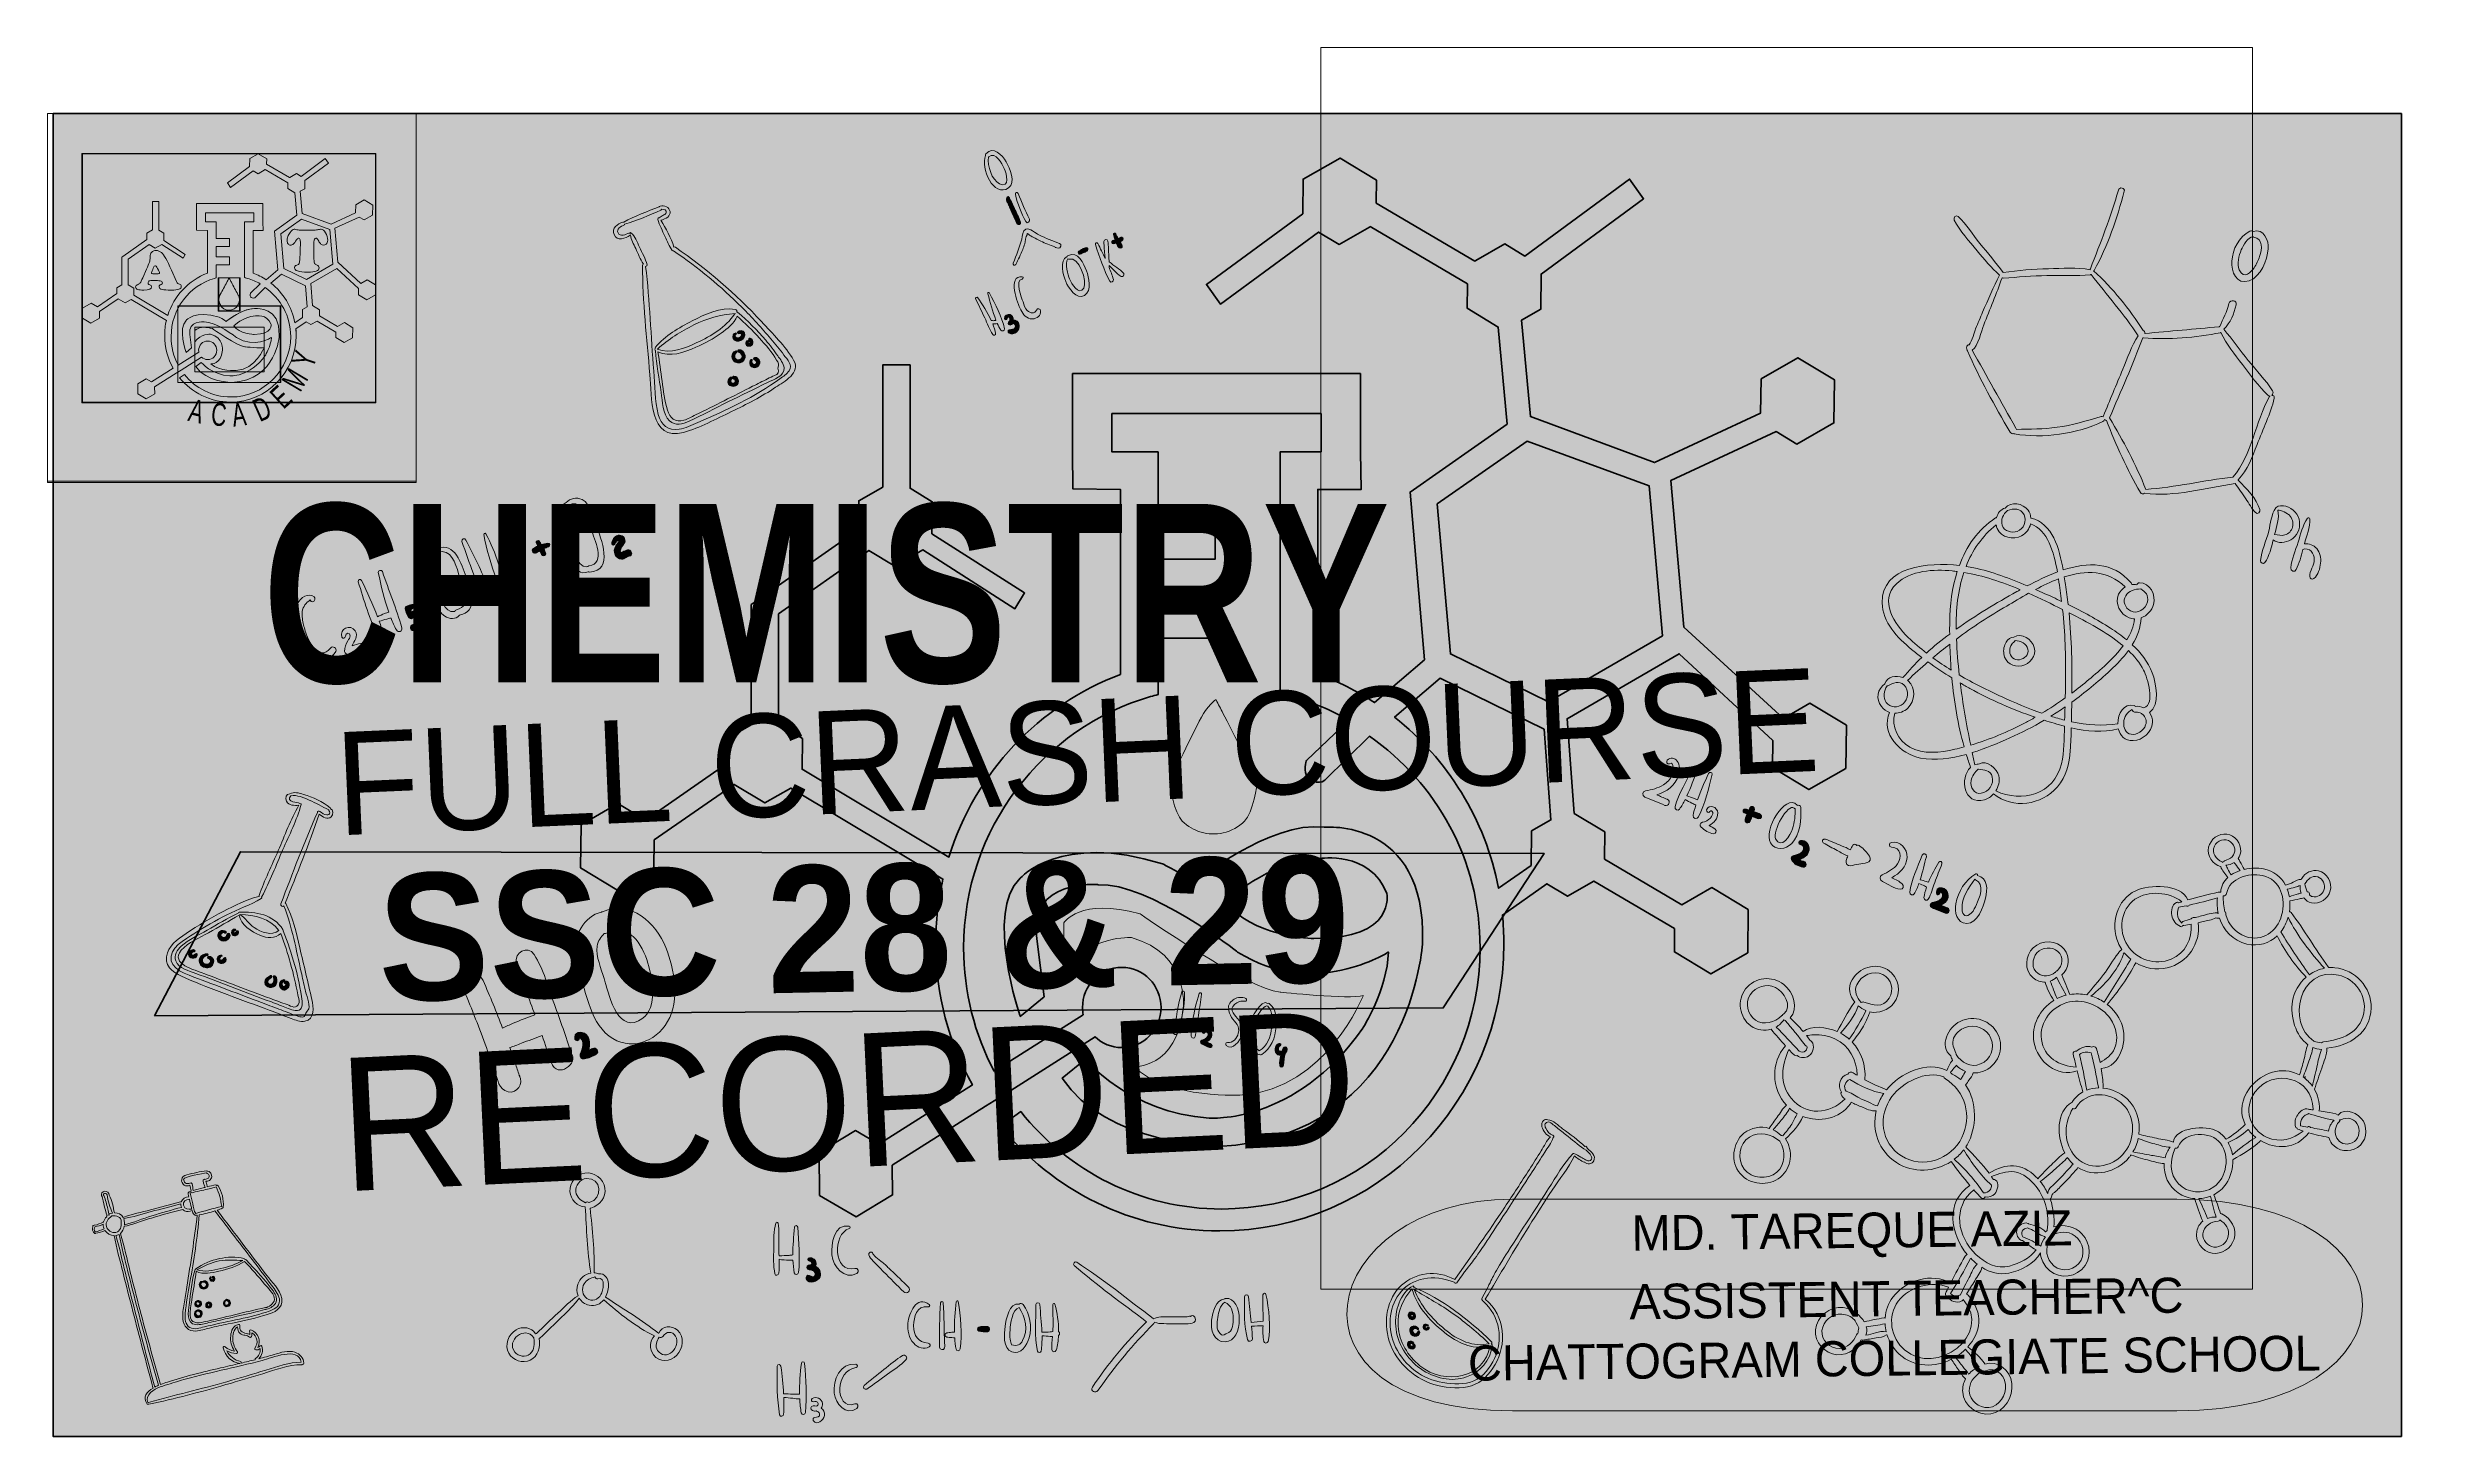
# Model space of a CAD drawing. Extents: x 98 to 1394, y -740 to 17.
import ezdxf

# ---------------------------------------------------------------- set-up
doc = ezdxf.new("R2010")
doc.units = 0
doc.header["$MEASUREMENT"] = 0
doc.header["$XCLIPFRAME"] = 2
doc.layers.add('Layer 1', color=7, linetype='Continuous', lineweight=0)
picture_1 = doc.add_image_def('image1.png', size_in_pixel=(334, 283))
picture_2 = doc.add_image_def('image2.png', size_in_pixel=(117, 87))
picture_3 = doc.add_image_def('image3.png', size_in_pixel=(25, 38))
picture_4 = doc.add_image_def('image4.png', size_in_pixel=(433, 577))

# ---------------------------------------------------------------- blocks, each defined once
blk = doc.blocks.new('Block_4')
at = {"layer": 'Layer 1'}
blk.add_lwpolyline([(117.0237350463867, -176.2258605957031), (276.7499084472656, -176.2258605957031), (276.7499084472656, -40.84564208984375), (117.0237350463867, -40.84564208984375)], close=True, dxfattribs=at)
image = blk.add_image(picture_1, insert=(116.6400000000003, -176.6400000000002), size_in_units=(160.32, 135.84000000000003), dxfattribs=at)
blk = doc.blocks.new('Block_3')
at = {"layer": 'Layer 1'}
blk.add_blockref('Block_4', (0, 0), dxfattribs=at)
blk = doc.blocks.new('Block_2')
at = {"layer": 'Layer 1'}
for points, knots in [([(208.200992098722, -43.51408746892412), (208.200992098722, -43.51408746892412), (208.150432794745, -47.87456720525187), (208.150432794745, -47.87456720525187), (208.150432794745, -47.87456720525187), (196.0088204123758, -56.79044022993275), (196.0088204123758, -56.79044022993275), (196.0088204123758, -56.79044022993275), (197.7642227172855, -59.27370133833119), (197.7642227172855, -59.27370133833119), (197.7642227172855, -59.27370133833119), (210.1470327203924, -50.18605679598386), (210.1470327203924, -50.18605679598386), (210.1470327203924, -50.18605679598386), (212.7350649746986, -51.7520382967823), (212.7350649746986, -51.7520382967823), (212.7350649746986, -51.7520382967823), (216.5674602161762, -49.56112892844067), (216.5674602161762, -49.56112892844067), (216.5674602161762, -49.56112892844067), (216.6795364379886, -49.49231622868956), (216.6795364379886, -49.49231622868956), (216.6795364379886, -49.49231622868956), (228.9551588578661, -56.72160894220178), (228.9551588578661, -56.72160894220178), (228.9551588578661, -56.72160894220178), (228.9551588578661, -56.85317466041851), (228.9551588578661, -56.85317466041851), (228.9551588578661, -56.85317466041851), (228.9155664617365, -59.80847750576685), (228.9155664617365, -59.80847750576685), (228.9155664617365, -59.80847750576685), (232.8265330921522, -62.17175320711612), (232.8265330921522, -62.17175320711612), (232.8265330921522, -62.17175320711612), (233.9344696044928, -74.41387079411923), (233.9344696044928, -74.41387079411923), (233.9344696044928, -74.41387079411923), (221.7021014126867, -82.9977903886238), (221.7021014126867, -82.9977903886238), (221.7021014126867, -82.9977903886238), (223.5324225685817, -104.1600469415798), (223.5324225685817, -104.1600469415798), (223.5324225685817, -104.1600469415798), (217.2045725042171, -109.5584143898668), (217.2045725042171, -109.5584143898668), (214.9752975463871, -108.0905123623897), (212.5736562555494, -106.8668470902839), (210.0374008178715, -105.9245852383665), (210.0374008178715, -105.9245852383665), (210.0374008178715, -82.65183091596737), (210.0374008178715, -82.65183091596737), (210.0374008178715, -82.65183091596737), (215.5350559581411, -82.65183091596737), (215.5350559581411, -82.65183091596737), (215.5350559581411, -82.65183091596737), (215.4284631902529, -77.93015885786188), (215.4284631902529, -77.93015885786188), (215.4284631902529, -77.93015885786188), (215.4284631902529, -68.03851914838924), (215.4284631902529, -68.03851914838924), (215.4284631902529, -68.03851914838924), (179.1162877863107, -68.03851914838924), (179.1162877863107, -68.03851914838924), (179.1162877863107, -68.03851914838924), (179.1162877863107, -77.93015885786188), (179.1162877863107, -77.93015885786188), (179.1162877863107, -77.93015885786188), (179.1558801824403, -82.60066750265923), (179.1558801824403, -82.60066750265923), (179.1558801824403, -82.60066750265923), (185.1542118419302, -82.65183091596737), (185.1542118419302, -82.65183091596737), (185.1542118419302, -82.65183091596737), (185.1542118419302, -105.9934072321075), (185.1542118419302, -105.9934072321075), (174.8684930281215, -109.8775792902124), (166.8193542480476, -118.4011994795328), (163.4992018959747, -129.0499368840956), (163.4992018959747, -129.0499368840956), (144.9743100946607, -117.9626532814682), (144.9743100946607, -117.9626532814682), (144.9743100946607, -117.9626532814682), (145.0193812977195, -114.095535694465), (145.0193812977195, -114.095535694465), (145.0193812977195, -114.095535694465), (142.0092532071203, -112.2713113958143), (142.0092532071203, -112.2713113958143), (142.0092532071203, -112.2713113958143), (142.0092532071203, -98.36332980068892), (142.0092532071203, -98.36332980068892), (142.0092532071203, -98.36332980068892), (153.4187454917219, -90.36474567759706), (153.4187454917219, -90.36474567759706), (153.4187454917219, -90.36474567759706), (156.6700712030588, -92.33210671164397), (156.6700712030588, -92.33210671164397), (156.6700712030588, -92.33210671164397), (160.225947015936, -90.29652779318712), (160.225947015936, -90.29652779318712), (160.225947015936, -90.29652779318712), (171.8449630043724, -97.71464649546851), (171.8449630043724, -97.71464649546851), (171.8449630043724, -97.71464649546851), (173.0594922846021, -95.72901347766856), (173.0594922846021, -95.72901347766856), (173.0594922846021, -95.72901347766856), (161.3454545454551, -88.24693353825933), (161.3454545454551, -88.24693353825933), (161.3454545454551, -88.24693353825933), (161.3960092024372, -84.21475469415417), (161.3960092024372, -84.21475469415417), (161.3960092024372, -84.21475469415417), (158.6002795132726, -82.52148271040097), (158.6002795132726, -82.52148271040097), (158.6002795132726, -82.52148271040097), (158.6002795132726, -66.95494218305703), (158.6002795132726, -66.95494218305703), (158.6002795132726, -66.95494218305703), (155.1516098716047, -66.95494218305703), (155.1516098716047, -66.95494218305703), (155.1516098716047, -66.95494218305703), (155.1516098716047, -82.37164500843026), (155.1516098716047, -82.37164500843026), (155.1516098716047, -82.37164500843026), (152.1359983270822, -84.09963933770905), (152.1359983270822, -84.09963933770905), (152.1359983270822, -84.09963933770905), (152.0964105779476, -87.70302137894669), (152.0964105779476, -87.70302137894669), (152.0964105779476, -87.70302137894669), (139.0612554376785, -96.84242414994242), (139.0612554376785, -96.84242414994242), (139.0612554376785, -96.84242414994242), (138.5605835654523, -97.19204545454159), (138.5605835654523, -97.19204545454159), (138.5605835654523, -97.19204545454159), (138.5605835654523, -112.379725785685), (138.5605835654523, -112.379725785685), (138.5605835654523, -112.379725785685), (135.7648538762878, -113.9804203380199), (135.7648538762878, -113.9804203380199), (135.7648538762878, -113.9804203380199), (135.724655047331, -117.0776424061132), (135.724655047331, -117.0776424061132), (135.724655047331, -117.0776424061132), (125.2038261760372, -124.3885642311752), (125.2038261760372, -124.3885642311752), (125.2038261760372, -124.3885642311752), (121.749673080445, -122.300604386759), (121.749673080445, -122.300604386759), (121.749673080445, -122.300604386759), (117.0846455660739, -124.9678121393335), (117.0846455660739, -124.9678121393335), (117.0846455660739, -124.9678121393335), (117.0237362428151, -130.4179564042488), (117.0237362428151, -130.4179564042488), (117.0237362428151, -130.4179564042488), (121.6199359547017, -133.2002795132684), (121.6199359547017, -133.2002795132684), (121.6199359547017, -133.2002795132684), (126.2837459564216, -130.5330717606939), (126.2837459564216, -130.5330717606939), (126.2837459564216, -130.5330717606939), (126.3233360290533, -126.8900973233267), (126.3233360290533, -126.8900973233267), (126.3233360290533, -126.8900973233267), (136.4281543038114, -119.8721499356316), (136.4281543038114, -119.8721499356316), (136.4281543038114, -119.8721499356316), (140.2934432983402, -122.2141052246052), (140.2934432983402, -122.2141052246052), (140.2934432983402, -122.2141052246052), (143.5563446738506, -120.3490710171745), (143.5563446738506, -120.3490710171745), (143.5563446738506, -120.3490710171745), (162.7512355457656, -131.831655883785), (162.7512355457656, -131.831655883785), (162.1585903514524, -134.4483136263716), (161.8443001487048, -137.1727723555086), (161.8443001487048, -139.9715458263008), (161.8443001487048, -146.448620189316), (163.5205176613554, -152.530388641353), (166.468520077793, -157.7904986988369), (166.468520077793, -157.7904986988369), (154.653373024681, -165.2609983270776), (154.653373024681, -165.2609983270776), (154.653373024681, -165.2609983270776), (151.7175550287429, -163.5640738053716), (151.7175550287429, -163.5640738053716), (151.7175550287429, -163.5640738053716), (147.1262265292089, -166.3122926191809), (147.1262265292089, -166.3122926191809), (147.1262265292089, -166.3122926191809), (147.1664276816636, -171.7453824129925), (147.1664276816636, -171.7453824129925), (147.1664276816636, -171.7453824129925), (151.796126417681, -174.4296446366697), (151.796126417681, -174.4296446366697), (151.796126417681, -174.4296446366697), (156.3935471274644, -171.6759470159313), (156.3935471274644, -171.6759470159313), (156.3935471274644, -171.6759470159313), (156.364308235863, -167.9300369956236), (156.364308235863, -167.9300369956236), (156.364308235863, -167.9300369956236), (168.1337706825952, -160.4875540993389), (168.1337706825952, -160.4875540993389), (168.1337706825952, -160.4875540993389), (170.8411795876245, -158.7784451571333), (170.8411795876245, -158.7784451571333), (170.8411795876245, -158.7784451571333), (181.9686596957126, -151.7434432983355), (181.9686596957126, -151.7434432983355), (182.846365495162, -152.5699810374826), (184.0225198919124, -153.0804023049049), (185.3168380737306, -153.0804023049049), (188.05713376132, -153.0804023049049), (190.2730067860002, -150.8145833795679), (190.2730067860002, -148.0267721696291), (190.2730067860002, -145.2316558837847), (188.05713376132, -142.9713204123718), (185.3168380737306, -142.9713204123718), (182.5820165460763, -142.9713204123718), (180.3661435213962, -145.2316558837847), (180.3661435213962, -148.0267721696291), (180.3661435213962, -148.3416711287027), (180.3941649003463, -148.6517000371714), (180.4501983642585, -148.9489357688171), (180.4501983642585, -148.9489357688171), (169.2142992193057, -156.052764268351), (169.2142992193057, -156.052764268351), (166.7614898681649, -151.4169733220842), (165.3660623723817, -146.1215368097437), (165.3660623723817, -140.4929293545765), (165.3660623723817, -125.442288901585), (175.3301812605432, -112.75127161199), (188.9457971746278, -108.8037517200773), (189.2606961337005, -108.7123918013103), (189.5756043867632, -108.6265060424766), (189.8905033458368, -108.5461130315571), (189.8905033458368, -108.5461130315571), (189.8905033458368, -101.4434973976786), (189.8905033458368, -101.4434973976786), (189.8905033458368, -101.4434973976786), (197.1088384454906, -101.4434973976786), (197.1088384454906, -101.4434973976786), (197.1088384454906, -101.4434973976786), (197.1088384454906, -97.15671899968493), (197.1088384454906, -97.15671899968493), (197.1088384454906, -97.15671899968493), (189.8905033458368, -97.15671899968493), (189.8905033458368, -97.15671899968493), (189.8905033458368, -97.15671899968493), (189.8905033458368, -91.44222578568497), (189.8905033458368, -91.44222578568497), (189.8905033458368, -91.44222578568497), (197.1088384454906, -91.44222578568497), (197.1088384454906, -91.44222578568497), (197.1088384454906, -91.44222578568497), (197.1088384454906, -87.15666490034255), (197.1088384454906, -87.15666490034255), (197.1088384454906, -87.15666490034255), (189.8905033458368, -87.15666490034255), (189.8905033458368, -87.15666490034255), (189.8905033458368, -87.15666490034255), (189.8905033458368, -77.93015885786188), (189.8905033458368, -77.93015885786188), (189.8905033458368, -77.93015885786188), (184.0736833052206, -77.93015885786188), (184.0736833052206, -77.93015885786188), (184.0736833052206, -77.93015885786188), (184.0736833052206, -73.0945796619726), (184.0736833052206, -73.0945796619726), (184.0736833052206, -73.0945796619726), (210.4716810746631, -73.0945796619726), (210.4716810746631, -73.0945796619726), (210.4716810746631, -73.0945796619726), (210.4716810746631, -77.93015885786188), (210.4716810746631, -77.93015885786188), (210.4716810746631, -77.93015885786188), (205.3011093139649, -77.93015885786188), (205.3011093139649, -77.93015885786188), (205.3011093139649, -77.93015885786188), (205.3011093139649, -108.3737374045595), (205.3011093139649, -108.3737374045595), (205.8517317338428, -108.5004237781832), (206.4035623723812, -108.6435605135793), (206.943831287731, -108.8037517200773), (209.4197780262348, -109.5212663130287), (211.7702651977543, -110.5256584861017), (213.9654312133789, -111.7822058937727), (213.9654312133789, -111.7822058937727), (208.6078643798828, -116.8778680974746), (208.6078643798828, -116.8778680974746), (208.6078643798828, -116.8778680974746), (208.109018776634, -118.2726821899377), (208.8234849409628, -119.0754598444118), (208.8234849409628, -119.0754598444118), (210.0568903142757, -120.085335471409), (210.9242333152078, -119.3507757013458), (210.9242333152078, -119.3507757013458), (216.580258039995, -113.8025612570982), (216.580258039995, -113.8025612570982), (225.0417479081589, -119.7570345791864), (230.5284361405811, -129.2698140924585), (230.5284361405811, -140.4929293545765), (230.5284361405811, -158.6974340958986), (215.9400973233314, -173.4557088678493), (197.9469425548213, -173.4557088678493), (187.6965548428625, -173.4557088678493), (178.5480067859998, -168.6646014126818), (172.5740439675073, -161.1709551030899), (172.5740439675073, -161.1709551030899), (170.0018533186485, -163.00127161199), (170.0018533186485, -163.00127161199), (176.5794282393026, -171.0790358803442), (186.5374549172147, -176.2258568503594), (197.6826028997247, -176.2258568503594), (217.4756224198782, -176.2258568503594), (233.5269932140008, -159.9948007063385), (233.5269932140008, -139.9715458263008), (233.5269932140008, -138.7545815207704), (233.4672979181469, -137.5528500643604), (233.3521825617008, -136.367550381743), (233.3521825617008, -136.367550381743), (238.9478985873138, -132.4175954645288), (238.9478985873138, -132.4175954645288), (238.9478985873138, -132.4175954645288), (241.5462843461473, -133.9890511252624), (241.5462843461473, -133.9890511252624), (241.5462843461473, -133.9890511252624), (244.9011543967508, -132.0734669078438), (244.9011543967508, -132.0734669078438), (244.9011543967508, -132.0734669078438), (255.0839283336291, -138.068740844722), (255.0839283336291, -138.068740844722), (255.0839283336291, -138.068740844722), (255.0492245760834, -141.0167479081547), (255.0492245760834, -141.0167479081547), (255.0492245760834, -141.0167479081547), (259.6466452858667, -143.8009019331457), (259.6466452858667, -143.8009019331457), (259.6466452858667, -143.8009019331457), (264.3049602161755, -141.1324766679199), (264.3049602161755, -141.1324766679199), (264.3049602161755, -141.1324766679199), (264.3731781005863, -135.6817189996855), (264.3731781005863, -135.6817189996855), (264.3731781005863, -135.6817189996855), (259.7763707941231, -132.8993865966758), (259.7763707941231, -132.8993865966758), (259.7763707941231, -132.8993865966758), (255.9945348566234, -135.0622745860664), (255.9945348566234, -135.0622745860664), (255.9945348566234, -135.0622745860664), (246.2277506048031, -129.3130590265409), (246.2277506048031, -129.3130590265409), (246.2277506048031, -129.3130590265409), (246.2740439675072, -125.8698681918013), (246.2740439675072, -125.8698681918013), (246.2740439675072, -125.8698681918013), (242.4136273470795, -123.534613869403), (242.4136273470795, -123.534613869403), (242.4136273470795, -123.534613869403), (241.5188763705173, -111.6007035688881), (241.5188763705173, -111.6007035688881), (241.5188763705173, -111.6007035688881), (255.657702081854, -103.3913689353212), (255.657702081854, -103.3913689353212), (255.657702081854, -103.3913689353212), (267.4661435213957, -114.3416126597967), (267.4661435213957, -114.3416126597967), (267.4661435213957, -114.3416126597967), (267.4277779319073, -117.7561687122652), (267.4277779319073, -117.7561687122652), (267.4277779319073, -117.7561687122652), (272.0239718350494, -120.5385011152748), (272.0239718350494, -120.5385011152748), (272.0239718350494, -120.5385011152748), (276.6877888072622, -117.8712933627003), (276.6877888072622, -117.8712933627003), (276.6877888072622, -117.8712933627003), (276.7499098344288, -112.421149097785), (276.7499098344288, -112.421149097785), (276.7499098344288, -112.421149097785), (272.1537159312857, -109.636995072794), (272.1537159312857, -109.636995072794), (272.1537159312857, -109.636995072794), (268.8110210071909, -111.5483226429296), (268.8110210071909, -111.5483226429296), (268.8110210071909, -111.5483226429296), (256.2412159312853, -100.0218794389166), (256.2412159312853, -100.0218794389166), (256.2412159312853, -100.0218794389166), (254.6204184792259, -81.5231781005823), (254.6204184792259, -81.5231781005823), (254.6204184792259, -81.5231781005823), (267.9059165261005, -75.36893046985551), (267.9059165261005, -75.36893046985551), (267.9059165261005, -75.36893046985551), (270.5164681174538, -76.94647369384347), (270.5164681174538, -76.94647369384347), (270.5164681174538, -76.94647369384347), (275.1802850896666, -74.2780484286186), (275.1802850896666, -74.2780484286186), (275.1802850896666, -74.2780484286186), (275.2424061168322, -68.82790416370335), (275.2424061168322, -68.82790416370335), (275.2424061168322, -68.82790416370335), (270.64621221369, -66.04557176069375), (270.64621221369, -66.04557176069375), (270.64621221369, -66.04557176069375), (265.9811870228159, -68.71277951326827), (265.9811870228159, -68.71277951326827), (265.9811870228159, -68.71277951326827), (265.9306277188389, -73.03915030739154), (265.9306277188389, -73.03915030739154), (265.9306277188389, -73.03915030739154), (252.5275792902166, -79.27929299094103), (252.5275792902166, -79.27929299094103), (252.5275792902166, -79.27929299094103), (236.8769932140003, -73.46247295032481), (236.8769932140003, -73.46247295032481), (236.8769932140003, -73.46247295032481), (235.7739267522638, -61.29345259232559), (235.7739267522638, -61.29345259232559), (235.7739267522638, -61.29345259232559), (238.1773989590729, -59.92299804687172), (238.1773989590729, -59.92299804687172), (238.1773989590729, -59.92299804687172), (238.2340458263052, -55.48820356888791), (238.2340458263052, -55.48820356888791), (238.2340458263052, -55.48820356888791), (251.1565206354317, -45.99247852671851), (251.1565206354317, -45.99247852671851), (251.1565206354317, -45.99247852671851), (249.401118330522, -43.50737720835968), (249.401118330522, -43.50737720835968), (249.401118330522, -43.50737720835968), (236.1686146129259, -53.21628778630657), (236.1686146129259, -53.21628778630657), (236.1686146129259, -53.21628778630657), (233.6481961337004, -51.68991726961667), (233.6481961337004, -51.68991726961667), (233.6481961337004, -51.68991726961667), (229.9802580399946, -53.78883472789039), (229.9802580399946, -53.78883472789039), (229.9802580399946, -53.78883472789039), (229.867568414862, -53.85279596501732), (229.867568414862, -53.85279596501732), (229.867568414862, -53.85279596501732), (217.4281115445229, -46.52543307217274), (217.4281115445229, -46.52543307217274), (217.4281115445229, -46.52543307217274), (217.4281115445229, -46.39994562322044), (217.4281115445229, -46.39994562322044), (217.4281115445229, -46.39994562322044), (217.461002974077, -43.63468627929342), (217.461002974077, -43.63468627929342), (217.461002974077, -43.63468627929342), (212.8647997769449, -40.8456529097084), (212.8647997769449, -40.8456529097084), (212.8647997769449, -40.8456529097084), (208.200992098722, -43.51408746892412), (208.200992098722, -43.51408746892412)], [0, 0, 0, 0, 1, 1, 1, 2, 2, 2, 3, 3, 3, 4, 4, 4, 5, 5, 5, 6, 6, 6, 7, 7, 7, 8, 8, 8, 9, 9, 9, 10, 10, 10, 11, 11, 11, 12, 12, 12, 13, 13, 13, 14, 14, 14, 15, 15, 15, 16, 16, 16, 17, 17, 17, 18, 18, 18, 19, 19, 19, 20, 20, 20, 21, 21, 21, 22, 22, 22, 23, 23, 23, 24, 24, 24, 25, 25, 25, 26, 26, 26, 27, 27, 27, 28, 28, 28, 29, 29, 29, 30, 30, 30, 31, 31, 31, 32, 32, 32, 33, 33, 33, 34, 34, 34, 35, 35, 35, 36, 36, 36, 37, 37, 37, 38, 38, 38, 39, 39, 39, 40, 40, 40, 41, 41, 41, 42, 42, 42, 43, 43, 43, 44, 44, 44, 45, 45, 45, 46, 46, 46, 47, 47, 47, 48, 48, 48, 49, 49, 49, 50, 50, 50, 51, 51, 51, 52, 52, 52, 53, 53, 53, 54, 54, 54, 55, 55, 55, 56, 56, 56, 57, 57, 57, 58, 58, 58, 59, 59, 59, 60, 60, 60, 61, 61, 61, 62, 62, 62, 63, 63, 63, 64, 64, 64, 65, 65, 65, 66, 66, 66, 67, 67, 67, 68, 68, 68, 69, 69, 69, 70, 70, 70, 71, 71, 71, 72, 72, 72, 73, 73, 73, 74, 74, 74, 75, 75, 75, 76, 76, 76, 77, 77, 77, 78, 78, 78, 79, 79, 79, 80, 80, 80, 81, 81, 81, 82, 82, 82, 83, 83, 83, 84, 84, 84, 85, 85, 85, 86, 86, 86, 87, 87, 87, 88, 88, 88, 89, 89, 89, 90, 90, 90, 91, 91, 91, 92, 92, 92, 93, 93, 93, 94, 94, 94, 95, 95, 95, 96, 96, 96, 97, 97, 97, 98, 98, 98, 99, 99, 99, 100, 100, 100, 101, 101, 101, 102, 102, 102, 103, 103, 103, 104, 104, 104, 105, 105, 105, 106, 106, 106, 107, 107, 107, 108, 108, 108, 109, 109, 109, 110, 110, 110, 111, 111, 111, 112, 112, 112, 113, 113, 113, 114, 114, 114, 115, 115, 115, 116, 116, 116, 117, 117, 117, 118, 118, 118, 119, 119, 119, 120, 120, 120, 121, 121, 121, 122, 122, 122, 123, 123, 123, 124, 124, 124, 125, 125, 125, 126, 126, 126, 127, 127, 127, 128, 128, 128, 129, 129, 129, 130, 130, 130, 131, 131, 131, 132, 132, 132, 133, 133, 133, 134, 134, 134, 135, 135, 135, 136, 136, 136, 137, 137, 137, 138, 138, 138, 139, 139, 139, 140, 140, 140, 141, 141, 141, 142, 142, 142, 143, 143, 143, 144, 144, 144, 145, 145, 145, 146, 146, 146, 147, 147, 147, 148, 148, 148, 149, 149, 149, 150, 150, 150, 151, 151, 151, 152, 152, 152, 153, 153, 153, 154, 154, 154, 155, 155, 155, 155]), ([(226.7904492464932, -103.4078192970928), (226.7904492464932, -103.4078192970928), (225.1349387428982, -84.48945714776801), (225.1349387428982, -84.48945714776801), (225.1349387428982, -84.48945714776801), (236.471942554821, -76.5663959849926), (236.471942554821, -76.5663959849926), (236.471942554821, -76.5663959849926), (251.8752434470434, -82.2285082730341), (251.8752434470434, -82.2285082730341), (251.8752434470434, -82.2285082730341), (253.5301498413091, -101.1468704223589), (253.5301498413091, -101.1468704223589), (253.5301498413091, -101.1468704223589), (239.178138594194, -109.472537925023), (239.178138594194, -109.472537925023), (239.178138594194, -109.472537925023), (226.7904492464932, -103.4078192970928), (226.7904492464932, -103.4078192970928)], [0, 0, 0, 0, 1, 1, 1, 2, 2, 2, 3, 3, 3, 4, 4, 4, 5, 5, 5, 6, 6, 6, 6]), ([(219.7426588578665, -111.3917839743835), (219.7426588578665, -111.3917839743835), (225.5022186279302, -106.4782467928762), (225.5022186279302, -106.4782467928762), (225.5022186279302, -106.4782467928762), (238.6055916526102, -112.9260822642891), (238.6055916526102, -112.9260822642891), (238.6055916526102, -112.9260822642891), (239.4656295776367, -124.355672801621), (239.4656295776367, -124.355672801621), (239.4656295776367, -124.355672801621), (237.012815579501, -125.7565837513275), (237.012815579501, -125.7565837513275), (237.012815579501, -125.7565837513275), (236.9622655695139, -130.093308049978), (236.9622655695139, -130.093308049978), (236.9622655695139, -130.093308049978), (232.862472950329, -132.9883207841312), (232.862472950329, -132.9883207841312), (231.1813853870745, -124.2673520174849), (226.4079365123407, -116.6634650490459), (219.7426588578665, -111.3917839743835)], [0, 0, 0, 0, 1, 1, 1, 2, 2, 2, 3, 3, 3, 4, 4, 4, 5, 5, 5, 6, 6, 6, 7, 7, 7, 7])]:
    blk.add_open_spline(points, degree=3, knots=knots, dxfattribs=at)
blk.add_blockref('Block_3', (0, 0), dxfattribs=at)
blk = doc.blocks.new('Block_5')
at = {"layer": 'Layer 1'}
blk.add_lwpolyline([(98.00000000000091, -219.3909090909047), (299, -219.3909090909047), (299, -18.99999999999636), (98.00000000000091, -18.99999999999636)], close=True, dxfattribs=at)
at = {"layer": 'Layer 1', "color": 18, "lineweight": 15, "true_color": 0x000000}
for points, knots in [([(268.8112626509237, -111.5486944025169), (268.8112626509237, -111.5486944025169), (256.2414389870383, -100.0222511985048), (256.2414389870383, -100.0222511985048), (256.2414389870383, -100.0222511985048), (254.6206601229578, -81.52354986017053), (254.6206601229578, -81.52354986017053), (254.6206601229578, -81.52354986017053), (267.9061395818535, -75.36868882612362), (267.9061395818535, -75.36868882612362), (267.9061395818535, -75.36868882612362), (270.5160963578655, -76.9468454534317), (270.5160963578655, -76.9468454534317), (270.5160963578655, -76.9468454534317), (275.1799133300783, -74.2778067848858), (275.1799133300783, -74.2778067848858), (275.1799133300783, -74.2778067848858), (275.242647760565, -68.82766251997145), (275.242647760565, -68.82766251997145), (275.242647760565, -68.82766251997145), (270.6458404541018, -66.04533941095178), (270.6458404541018, -66.04533941095178), (270.6458404541018, -66.04533941095178), (265.9814100785689, -68.71254716352632), (265.9814100785689, -68.71254716352632), (265.9814100785689, -68.71254716352632), (265.9308693625708, -73.03891795764866), (265.9308693625708, -73.03891795764866), (265.9308693625708, -73.03891795764866), (252.5278209339485, -79.27966475052926), (252.5278209339485, -79.27966475052926), (252.5278209339485, -79.27966475052926), (236.8766214544121, -73.46224060058194), (236.8766214544121, -73.46224060058194), (236.8766214544121, -73.46224060058194), (235.7741683959966, -61.29382435191383), (235.7741683959966, -61.29382435191383), (235.7741683959966, -61.29382435191383), (238.1770271994856, -59.92275640313891), (238.1770271994856, -59.92275640313891), (238.1770271994856, -59.92275640313891), (238.233674066717, -55.48796192515601), (238.233674066717, -55.48796192515601), (238.233674066717, -55.48796192515601), (251.1567622791635, -45.99223688298661), (251.1567622791635, -45.99223688298661), (251.1567622791635, -45.99223688298661), (249.4013599742548, -43.50715415260674), (249.4013599742548, -43.50715415260674), (249.4013599742548, -43.50715415260674), (236.1688562566587, -53.21606473055362), (236.1688562566587, -53.21606473055362), (236.1688562566587, -53.21606473055362), (233.6484377774332, -51.68967562588386), (233.6484377774332, -51.68967562588386), (233.6484377774332, -51.68967562588386), (229.9798862804073, -53.78920648747862), (229.9798862804073, -53.78920648747862), (229.9798862804073, -53.78920648747862), (229.8678100585939, -53.85316772460555), (229.8678100585939, -53.85316772460555), (229.8678100585939, -53.85316772460555), (217.4277397849346, -46.52580483176097), (217.4277397849346, -46.52580483176097), (217.4277397849346, -46.52580483176097), (217.4277397849346, -46.39972256746751), (217.4277397849346, -46.39972256746751), (217.4277397849346, -46.39972256746751), (217.4606312144888, -43.63444463556061), (217.4606312144888, -43.63444463556061), (217.4606312144888, -43.63444463556061), (212.8644280173566, -40.84542985395546), (212.8644280173566, -40.84542985395546), (212.8644280173566, -40.84542985395546), (208.2006203391338, -43.51384582519131), (208.2006203391338, -43.51384582519131), (208.2006203391338, -43.51384582519131), (208.1506744384769, -47.87493896484011), (208.1506744384769, -47.87493896484011), (208.1506744384769, -47.87493896484011), (196.0084486527885, -56.79019858619994), (196.0084486527885, -56.79019858619994), (196.0084486527885, -56.79019858619994), (197.7638509576973, -59.27407309791852), (197.7638509576973, -59.27407309791852), (197.7638509576973, -59.27407309791852), (210.1466702547941, -50.18583374023092), (210.1466702547941, -50.18583374023092), (210.1466702547941, -50.18583374023092), (212.7346932151104, -51.75179665305041), (212.7346932151104, -51.75179665305041), (212.7346932151104, -51.75179665305041), (216.567097750577, -49.56090587268772), (216.567097750577, -49.56090587268772), (216.567097750577, -49.56090587268772), (216.6797780817205, -49.49207458495767), (216.6797780817205, -49.49207458495767), (216.6797780817205, -49.49207458495767), (228.9553912076089, -56.72136729846897), (228.9553912076089, -56.72136729846897), (228.9553912076089, -56.72136729846897), (228.9553912076089, -56.85233820134545), (228.9553912076089, -56.85233820134545), (228.9553912076089, -56.85233820134545), (228.9157988114794, -59.80884926535509), (228.9157988114794, -59.80884926535509), (228.9157988114794, -59.80884926535509), (232.8261706265539, -62.17153015136318), (232.8261706265539, -62.17153015136318), (232.8261706265539, -62.17153015136318), (233.9341071388944, -74.41424255370748), (233.9341071388944, -74.41424255370748), (233.9341071388944, -74.41424255370748), (221.7023430564186, -82.99755803888092), (221.7023430564186, -82.99755803888092), (221.7023430564186, -82.99755803888092), (223.5326549183237, -104.1598052978479), (223.5326549183237, -104.1598052978479), (223.5326549183237, -104.1598052978479), (217.2048141479499, -109.5581820401239), (217.2048141479499, -109.5581820401239), (214.975539190119, -108.0902707186569), (212.5738978992813, -106.8672188498712), (210.0376424616034, -105.9243435946336), (210.0376424616034, -105.9243435946336), (210.0376424616034, -82.65220267555561), (210.0376424616034, -82.65220267555561), (210.0376424616034, -82.65220267555561), (215.5352976018739, -82.65220267555561), (215.5352976018739, -82.65220267555561), (215.5352976018739, -82.65220267555561), (215.4280914306646, -77.92991721413), (215.4280914306646, -77.92991721413), (215.4280914306646, -77.92991721413), (215.4280914306646, -68.03889090797747), (215.4280914306646, -68.03889090797747), (215.4280914306646, -68.03889090797747), (179.1165294300426, -68.03889090797747), (179.1165294300426, -68.03889090797747), (179.1165294300426, -68.03889090797747), (179.1165294300426, -77.92991721413), (179.1165294300426, -77.92991721413), (179.1165294300426, -77.92991721413), (179.1561218261722, -82.60042585892732), (179.1561218261722, -82.60042585892732), (179.1561218261722, -82.60042585892732), (185.1538400823429, -82.65220267555561), (185.1538400823429, -82.65220267555561), (185.1538400823429, -82.65220267555561), (185.1538400823429, -105.9931748823646), (185.1538400823429, -105.9931748823646), (174.8681259155282, -109.8773469404705), (166.8196005387744, -118.401571239121), (163.4994435397066, -129.0496952403637), (163.4994435397066, -129.0496952403637), (144.9745563853876, -117.9624209317253), (144.9745563853876, -117.9624209317253), (144.9745563853876, -117.9624209317253), (145.0196229414514, -114.0953033447222), (145.0196229414514, -114.0953033447222), (145.0196229414514, -114.0953033447222), (142.008890741522, -112.2710697520824), (142.008890741522, -112.2710697520824), (142.008890741522, -112.2710697520824), (142.008890741522, -98.36370156027625), (142.008890741522, -98.36370156027625), (142.008890741522, -98.36370156027625), (153.4189917824487, -90.36511743718529), (153.4189917824487, -90.36511743718529), (153.4189917824487, -90.36511743718529), (156.6703174937865, -92.3324784712322), (156.6703174937865, -92.3324784712322), (156.6703174937865, -92.3324784712322), (160.2255845503377, -90.29629544344425), (160.2255845503377, -90.29629544344425), (160.2255845503377, -90.29629544344425), (171.8446005387741, -97.71501825505675), (171.8446005387741, -97.71501825505675), (171.8446005387741, -97.71501825505675), (173.0603426846592, -95.72877183393575), (173.0603426846592, -95.72877183393575), (173.0603426846592, -95.72877183393575), (161.345696189187, -88.24670118851736), (161.345696189187, -88.24670118851736), (161.345696189187, -88.24670118851736), (161.39625084617, -84.21452234441222), (161.39625084617, -84.21452234441222), (161.39625084617, -84.21452234441222), (158.5999170476743, -82.52124106666906), (158.5999170476743, -82.52124106666906), (158.5999170476743, -82.52124106666906), (158.5999170476743, -66.95470983331506), (158.5999170476743, -66.95470983331506), (158.5999170476743, -66.95470983331506), (155.1518561623316, -66.95470983331506), (155.1518561623316, -66.95470983331506), (155.1518561623316, -66.95470983331506), (155.1518561623316, -82.3720167680185), (155.1518561623316, -82.3720167680185), (155.1518561623316, -82.3720167680185), (152.13624461781, -84.09939769397714), (152.13624461781, -84.09939769397714), (152.13624461781, -84.09939769397714), (152.0966522216804, -87.70277973521478), (152.0966522216804, -87.70277973521478), (152.0966522216804, -87.70277973521478), (139.0608929720801, -96.84219180020045), (139.0608929720801, -96.84219180020045), (139.0608929720801, -96.84219180020045), (138.5608298561801, -97.19181310479871), (138.5608298561801, -97.19181310479871), (138.5608298561801, -97.19181310479871), (138.5608298561801, -112.3800975452732), (138.5608298561801, -112.3800975452732), (138.5608298561801, -112.3800975452732), (135.7644914106895, -113.9801786942871), (135.7644914106895, -113.9801786942871), (135.7644914106895, -113.9801786942871), (135.7248990145599, -117.0780234596905), (135.7248990145599, -117.0780234596905), (135.7248990145599, -117.0780234596905), (125.2034613869418, -124.3877184781122), (125.2034613869418, -124.3877184781122), (125.2034613869418, -124.3877184781122), (121.7499170476749, -122.3003627430271), (121.7499170476749, -122.3003627430271), (121.7499170476749, -122.3003627430271), (117.0842784534807, -124.9675704956016), (117.0842784534807, -124.9675704956016), (117.0842784534807, -124.9675704956016), (117.0233749389654, -130.417714760516), (117.0233749389654, -130.417714760516), (117.0233749389654, -130.417714760516), (121.6201822454286, -133.2006512728567), (121.6201822454286, -133.2006512728567), (121.6201822454286, -133.2006512728567), (126.2833765203313, -130.532839410951), (126.2833765203313, -130.532839410951), (126.2833765203313, -130.532839410951), (126.323582319781, -126.8898649735847), (126.323582319781, -126.8898649735847), (126.323582319781, -126.8898649735847), (136.4277848677211, -119.8725309892097), (136.4277848677211, -119.8725309892097), (136.4277848677211, -119.8725309892097), (140.293684942073, -122.2144862781833), (140.293684942073, -122.2144862781833), (140.293684942073, -122.2144862781833), (143.5565909645784, -120.3488386674316), (143.5565909645784, -120.3488386674316), (143.5565909645784, -120.3488386674316), (162.7514818364925, -131.8314142400522), (162.7514818364925, -131.8314142400522), (162.1582278858541, -134.4480719826397), (161.8445417924367, -137.1725400057667), (161.8445417924367, -139.9713134765579), (161.8445417924367, -146.4483785455832), (163.5207639520822, -152.5301516446161), (166.468761721525, -157.7908704584251), (166.468761721525, -157.7908704584251), (154.6536146684129, -165.2613700866659), (154.6536146684129, -165.2613700866659), (154.6536146684129, -165.2613700866659), (151.7178013194698, -163.5638321616388), (151.7178013194698, -163.5638321616388), (151.7178013194698, -163.5638321616388), (147.1264681729408, -166.3120509754481), (147.1264681729408, -166.3120509754481), (147.1264681729408, -166.3120509754481), (147.1666739723905, -171.7451407692606), (147.1666739723905, -171.7451407692606), (147.1666739723905, -171.7451407692606), (151.7957593050878, -174.430016396258), (151.7957593050878, -174.430016396258), (151.7957593050878, -174.430016396258), (156.3931800148712, -171.6763141285246), (156.3931800148712, -171.6763141285246), (156.3931800148712, -171.6763141285246), (156.3639411232698, -167.9297953518908), (156.3639411232698, -167.9297953518908), (156.3639411232698, -167.9297953518908), (168.134016973323, -160.4873124556061), (168.134016973323, -160.4873124556061), (168.134016973323, -160.4873124556061), (170.8414258783523, -158.7782035134014), (170.8414258783523, -158.7782035134014), (170.8414258783523, -158.7782035134014), (181.9689013394445, -151.7438150579237), (181.9689013394445, -151.7438150579237), (182.8466071388939, -152.5697440407448), (184.0221481323242, -153.0807694174982), (185.3170797174634, -153.0807694174982), (188.057375405052, -153.0807694174982), (190.2732484297321, -150.814341735836), (190.2732484297321, -148.0265351728922), (190.2732484297321, -145.2320229963779), (188.057375405052, -142.971078768639), (185.3170797174634, -142.971078768639), (182.5822581898082, -142.971078768639), (180.3657810557979, -145.2320229963779), (180.3657810557979, -148.0265351728922), (180.3657810557979, -148.3414341319649), (180.393793140759, -148.6514583934395), (180.4504400079904, -148.9493075284044), (180.4504400079904, -148.9493075284044), (169.2145455100326, -156.0531313809442), (169.2145455100326, -156.0531313809442), (166.7611274025667, -151.4167316783514), (165.3656999067834, -146.1219085693319), (165.3656999067834, -140.4926877108446), (165.3656999067834, -125.4426606611732), (175.3304275512701, -112.7510392622471), (188.9454347090295, -108.8035193703354), (189.2603336681022, -108.7121594515674), (189.575846030496, -108.6262736927338), (189.8907449895687, -108.5458713878242), (189.8907449895687, -108.5458713878242), (189.8907449895687, -101.4432650479366), (189.8907449895687, -101.4432650479366), (189.8907449895687, -101.4432650479366), (197.1090800892225, -101.4432650479366), (197.1090800892225, -101.4432650479366), (197.1090800892225, -101.4432650479366), (197.1090800892225, -97.15709075927316), (197.1090800892225, -97.15709075927316), (197.1090800892225, -97.15709075927316), (189.8907449895687, -97.15709075927316), (189.8907449895687, -97.15709075927316), (189.8907449895687, -97.15709075927316), (189.8907449895687, -91.4419934359421), (189.8907449895687, -91.4419934359421), (189.8907449895687, -91.4419934359421), (197.1090800892225, -91.4419934359421), (197.1090800892225, -91.4419934359421), (197.1090800892225, -91.4419934359421), (197.1090800892225, -87.15703665993078), (197.1090800892225, -87.15703665993078), (197.1090800892225, -87.15703665993078), (189.8907449895687, -87.15703665993078), (189.8907449895687, -87.15703665993078), (189.8907449895687, -87.15703665993078), (189.8907449895687, -77.92991721413), (189.8907449895687, -77.92991721413), (189.8907449895687, -77.92991721413), (184.0739249489525, -77.92991721413), (184.0739249489525, -77.92991721413), (184.0739249489525, -77.92991721413), (184.0739249489525, -73.09434731222973), (184.0739249489525, -73.09434731222973), (184.0739249489525, -73.09434731222973), (210.471922718395, -73.09434731222973), (210.471922718395, -73.09434731222973), (210.471922718395, -73.09434731222973), (210.471922718395, -77.92991721413), (210.471922718395, -77.92991721413), (210.471922718395, -77.92991721413), (205.3007375543775, -77.92991721413), (205.3007375543775, -77.92991721413), (205.3007375543775, -77.92991721413), (205.3007375543775, -108.3735050548166), (205.3007375543775, -108.3735050548166), (205.8519640835857, -108.5008048317613), (206.403804016114, -108.6433281638365), (206.9440636374738, -108.8035193703354), (209.4194155606356, -109.5210246692968), (211.7705068414862, -110.52603024569), (213.9650594537916, -111.7825869473499), (213.9650594537916, -111.7825869473499), (208.6081060236156, -116.8776264537428), (208.6081060236156, -116.8776264537428), (208.6081060236156, -116.8776264537428), (208.1086470170458, -118.2730539495251), (208.8237265846947, -119.075227494669), (208.8237265846947, -119.075227494669), (210.0577360673387, -120.0851031216671), (210.9244749589407, -119.350534057613), (210.9244749589407, -119.350534057613), (216.5798862804067, -113.8023289073553), (216.5798862804067, -113.8023289073553), (225.0413761485706, -119.7568022294435), (230.528677784313, -129.2695817427157), (230.528677784313, -140.4926877108446), (230.528677784313, -158.6978058554868), (215.9403389670633, -173.4554672241165), (197.9471841985532, -173.4554672241165), (187.6974005959255, -173.4554672241165), (178.5482484297326, -168.6649685252751), (172.5742902582351, -161.1707134593571), (172.5742902582351, -161.1707134593571), (170.0020996093753, -163.0016433715773), (170.0020996093753, -163.0016433715773), (176.5796698830345, -171.0794076399325), (186.5376965609466, -176.2262239629526), (197.6822311401374, -176.2262239629526), (217.4758547696201, -176.2262239629526), (233.5272348577328, -159.9951678189318), (233.5272348577328, -139.9713134765579), (233.5272348577328, -138.7549532803577), (233.4675395618788, -137.5526084206276), (233.3524242054336, -136.3679314353212), (233.3524242054336, -136.3679314353212), (238.9481402310457, -132.417363114786), (238.9481402310457, -132.417363114786), (238.9481402310457, -132.417363114786), (241.5465166958893, -133.9888187755196), (241.5465166958893, -133.9888187755196), (241.5465166958893, -133.9888187755196), (244.9013960404827, -132.073838667432), (244.9013960404827, -132.073838667432), (244.9013960404827, -132.073838667432), (255.0835565740417, -138.0691218983002), (255.0835565740417, -138.0691218983002), (255.0835565740417, -138.0691218983002), (255.0494476318363, -141.0171196677429), (255.0494476318363, -141.0171196677429), (255.0494476318363, -141.0171196677429), (259.6468683416197, -143.801269045739), (259.6468683416197, -143.801269045739), (259.6468683416197, -143.801269045739), (264.3052018599074, -141.132235024188), (264.3052018599074, -141.132235024188), (264.3052018599074, -141.132235024188), (264.3728063409981, -135.6820907592728), (264.3728063409981, -135.6820907592728), (264.3728063409981, -135.6820907592728), (259.776612437855, -132.8997676502531), (259.776612437855, -132.8997676502531), (259.776612437855, -132.8997676502531), (255.9947579123754, -135.0626463456547), (255.9947579123754, -135.0626463456547), (255.9947579123754, -135.0626463456547), (246.2273881392048, -129.3134400801182), (246.2273881392048, -129.3134400801182), (246.2273881392048, -129.3134400801182), (246.2736722079189, -125.8702492453794), (246.2736722079189, -125.8702492453794), (246.2736722079189, -125.8702492453794), (242.4138689908113, -123.5349949229803), (242.4138689908113, -123.5349949229803), (242.4138689908113, -123.5349949229803), (241.5191087202593, -111.6010753284763), (241.5191087202593, -111.6010753284763), (241.5191087202593, -111.6010753284763), (255.6579437255859, -103.3911365855783), (255.6579437255859, -103.3911365855783), (255.6579437255859, -103.3911365855783), (267.4663851651276, -114.3419844193849), (267.4663851651276, -114.3419844193849), (267.4663851651276, -114.3419844193849), (267.4280009876602, -117.7559363625223), (267.4280009876602, -117.7559363625223), (267.4280009876602, -117.7559363625223), (272.0236000754612, -120.5382594715429), (272.0236000754612, -120.5382594715429), (272.0236000754612, -120.5382594715429), (276.687417047674, -117.8710517189683), (276.687417047674, -117.8710517189683), (276.687417047674, -117.8710517189683), (276.7501514781606, -112.4209074540531), (276.7501514781606, -112.4209074540531), (276.7501514781606, -112.4209074540531), (272.1533441716974, -109.6367534290621), (272.1533441716974, -109.6367534290621), (272.1533441716974, -109.6367534290621), (268.8112626509237, -111.5486944025169), (268.8112626509237, -111.5486944025169)], [0, 0, 0, 0, 1, 1, 1, 2, 2, 2, 3, 3, 3, 4, 4, 4, 5, 5, 5, 6, 6, 6, 7, 7, 7, 8, 8, 8, 9, 9, 9, 10, 10, 10, 11, 11, 11, 12, 12, 12, 13, 13, 13, 14, 14, 14, 15, 15, 15, 16, 16, 16, 17, 17, 17, 18, 18, 18, 19, 19, 19, 20, 20, 20, 21, 21, 21, 22, 22, 22, 23, 23, 23, 24, 24, 24, 25, 25, 25, 26, 26, 26, 27, 27, 27, 28, 28, 28, 29, 29, 29, 30, 30, 30, 31, 31, 31, 32, 32, 32, 33, 33, 33, 34, 34, 34, 35, 35, 35, 36, 36, 36, 37, 37, 37, 38, 38, 38, 39, 39, 39, 40, 40, 40, 41, 41, 41, 42, 42, 42, 43, 43, 43, 44, 44, 44, 45, 45, 45, 46, 46, 46, 47, 47, 47, 48, 48, 48, 49, 49, 49, 50, 50, 50, 51, 51, 51, 52, 52, 52, 53, 53, 53, 54, 54, 54, 55, 55, 55, 56, 56, 56, 57, 57, 57, 58, 58, 58, 59, 59, 59, 60, 60, 60, 61, 61, 61, 62, 62, 62, 63, 63, 63, 64, 64, 64, 65, 65, 65, 66, 66, 66, 67, 67, 67, 68, 68, 68, 69, 69, 69, 70, 70, 70, 71, 71, 71, 72, 72, 72, 73, 73, 73, 74, 74, 74, 75, 75, 75, 76, 76, 76, 77, 77, 77, 78, 78, 78, 79, 79, 79, 80, 80, 80, 81, 81, 81, 82, 82, 82, 83, 83, 83, 84, 84, 84, 85, 85, 85, 86, 86, 86, 87, 87, 87, 88, 88, 88, 89, 89, 89, 90, 90, 90, 91, 91, 91, 92, 92, 92, 93, 93, 93, 94, 94, 94, 95, 95, 95, 96, 96, 96, 97, 97, 97, 98, 98, 98, 99, 99, 99, 100, 100, 100, 101, 101, 101, 102, 102, 102, 103, 103, 103, 104, 104, 104, 105, 105, 105, 106, 106, 106, 107, 107, 107, 108, 108, 108, 109, 109, 109, 110, 110, 110, 111, 111, 111, 112, 112, 112, 113, 113, 113, 114, 114, 114, 115, 115, 115, 116, 116, 116, 117, 117, 117, 118, 118, 118, 119, 119, 119, 120, 120, 120, 121, 121, 121, 122, 122, 122, 123, 123, 123, 124, 124, 124, 125, 125, 125, 126, 126, 126, 127, 127, 127, 128, 128, 128, 129, 129, 129, 130, 130, 130, 131, 131, 131, 132, 132, 132, 133, 133, 133, 134, 134, 134, 135, 135, 135, 136, 136, 136, 137, 137, 137, 138, 138, 138, 139, 139, 139, 140, 140, 140, 141, 141, 141, 142, 142, 142, 143, 143, 143, 144, 144, 144, 145, 145, 145, 146, 146, 146, 147, 147, 147, 148, 148, 148, 149, 149, 149, 150, 150, 150, 151, 151, 151, 152, 152, 152, 153, 153, 153, 154, 154, 154, 155, 155, 155, 155]), ([(239.1783802379259, -109.4722962812902), (239.1783802379259, -109.4722962812902), (226.7900774869058, -103.408191056681), (226.7900774869058, -103.408191056681), (226.7900774869058, -103.408191056681), (225.1345669833099, -84.48982890735624), (225.1345669833099, -84.48982890735624), (225.1345669833099, -84.48982890735624), (236.4715800892227, -76.56677703857076), (236.4715800892227, -76.56677703857076), (236.4715800892227, -76.56677703857076), (251.8748716874561, -82.22888003262231), (251.8748716874561, -82.22888003262231), (251.8748716874561, -82.22888003262231), (253.5303821910511, -101.1472421819471), (253.5303821910511, -101.1472421819471), (253.5303821910511, -101.1472421819471), (239.1783802379259, -109.4722962812902), (239.1783802379259, -109.4722962812902)], [0, 0, 0, 0, 1, 1, 1, 2, 2, 2, 3, 3, 3, 4, 4, 4, 5, 5, 5, 6, 6, 6, 6]), ([(237.0124438199137, -125.7563421075956), (237.0124438199137, -125.7563421075956), (236.9625072132458, -130.0930757002352), (236.9625072132458, -130.0930757002352), (236.9625072132458, -130.0930757002352), (232.8627145940609, -132.9880791403993), (232.8627145940609, -132.9880791403993), (231.1810136274862, -124.2671196677429), (226.4075647527525, -116.663223405314), (219.7422870982782, -111.3921557339718), (219.7422870982782, -111.3921557339718), (225.5024602716621, -106.4780144431333), (225.5024602716621, -106.4780144431333), (225.5024602716621, -106.4780144431333), (238.605219893022, -112.9258499145471), (238.605219893022, -112.9258499145471), (238.605219893022, -112.9258499145471), (239.4658619273796, -124.3560445612083), (239.4658619273796, -124.3560445612083), (239.4658619273796, -124.3560445612083), (237.0124438199137, -125.7563421075956), (237.0124438199137, -125.7563421075956)], [0, 0, 0, 0, 1, 1, 1, 2, 2, 2, 3, 3, 3, 4, 4, 4, 5, 5, 5, 6, 6, 6, 7, 7, 7, 7])]:
    blk.add_open_spline(points, degree=3, knots=knots, dxfattribs=at)
blk = doc.blocks.new('Block_8')
at = {"layer": 'Layer 1'}
blk.add_lwpolyline([(169.00537109375, -165.5716400146484), (224.740234375, -165.5716400146484), (224.740234375, -124.0413742065429), (169.00537109375, -124.0413742065429)], close=True, dxfattribs=at)
image = blk.add_image(picture_2, insert=(168.96, -165.6000000000001), size_in_units=(56.16, 41.76), dxfattribs=at)
blk = doc.blocks.new('Block_7')
at = {"layer": 'Layer 1'}
blk.add_blockref('Block_8', (0, 0), dxfattribs=at)
blk = doc.blocks.new('Block_6')
at = {"layer": 'Layer 1'}
blk.add_open_spline([(195.3650071577594, -132.317712957205), (194.4312771883878, -131.2926044810865), (191.4863185535778, -129.9008388172451), (191.4863185535778, -129.9008388172451), (178.4864898681644, -125.8723125110928), (173.5309252652259, -131.7323681918014), (173.5309252652259, -131.7323681918014), (169.0053796248012, -135.9070796619717), (173.5309252652259, -149.1645563298962), (173.5309252652259, -149.1645563298962), (173.5309252652259, -149.1645563298962), (176.5471409190786, -146.6739808516031), (176.5471409190786, -146.6739808516031), (176.5471409190786, -146.6739808516031), (175.6134109497079, -139.3496663873802), (175.6134109497079, -139.3496663873802), (174.4640557722614, -131.7323681918014), (183.3707881580703, -132.5375901655679), (183.3707881580703, -132.5375901655679), (189.7632035688921, -132.2446157282011), (200.967424149947, -141.0344064885876), (200.967424149947, -141.0344064885876), (210.5916757757013, -147.113744562318), (220.0002975463867, -141.0344064885876), (220.0002975463867, -141.0344064885876), (219.8565567016603, -145.8681547685064), (216.7678572221239, -150.6294192227406), (216.7678572221239, -150.6294192227406), (208.2210949984465, -162.8611833052155), (197.3762265292089, -161.9828733964359), (197.3762265292089, -161.9828733964359), (187.3926227916372, -161.3232278303621), (181.718326083097, -154.5842441905588), (181.718326083097, -154.5842441905588), (181.718326083097, -154.5842441905588), (178.8452471646396, -156.928634504834), (178.8452471646396, -156.928634504834), (184.2320435957481, -165.3517541365145), (198.5249729503284, -165.5716359918724), (198.5249729503284, -165.5716359918724), (223.0165224942293, -164.2529536160509), (224.3096138694073, -139.7888166947759), (224.3096138694073, -139.7888166947759), (224.7402415882461, -124.0413779518776), (211.8841630415482, -125.2869770396801), (211.8841630415482, -125.2869770396801), (211.5248016357427, -125.2400702736549), (211.1587392633619, -125.2181457519491), (210.7847584117544, -125.2181457519491), (204.0670905373318, -125.2187591552692), (195.3650071577594, -132.317712957205), (195.3650071577594, -132.317712957205)], degree=3, knots=[0, 0, 0, 0, 1, 1, 1, 2, 2, 2, 3, 3, 3, 4, 4, 4, 5, 5, 5, 6, 6, 6, 7, 7, 7, 8, 8, 8, 9, 9, 9, 10, 10, 10, 11, 11, 11, 12, 12, 12, 13, 13, 13, 14, 14, 14, 15, 15, 15, 16, 16, 16, 17, 17, 17, 17], dxfattribs=at)
blk.add_blockref('Block_7', (0, 0), dxfattribs=at)
blk = doc.blocks.new('Block_9')
at = {"layer": 'Layer 1'}
blk.add_lwpolyline([(98.00000000000091, -219.3909090909047), (299, -219.3909090909047), (299, -18.99999999999636), (98.00000000000091, -18.99999999999636)], close=True, dxfattribs=at)
at = {"layer": 'Layer 1', "color": 18, "lineweight": 5, "true_color": 0x000000}
for points, knots in [([(176.5471409190786, -146.6741016734686), (176.5471409190786, -146.6741016734686), (173.5303118619058, -149.1646771517626), (173.5303118619058, -149.1646771517626), (173.5303118619058, -149.1646771517626), (169.0059837341314, -135.907209777828), (173.5303118619058, -131.7318849043367), (173.5303118619058, -131.7318849043367), (178.4864805741745, -125.8724333329592), (191.4863092595888, -129.9009596391115), (191.4863092595888, -129.9009596391115), (194.4312678943988, -131.2927345969419), (195.3649978637695, -132.3178337790705), (195.3649978637695, -132.3178337790705), (205.0611199118876, -124.4075704401148), (211.8841537475591, -125.2864844582254), (211.8841537475591, -125.2864844582254), (224.7402415882461, -124.0415080677339), (224.3096138694073, -139.7889468106314), (224.3096138694073, -139.7889468106314), (223.0165132002403, -164.2530744379173), (198.5249636563394, -165.5711480574127), (198.5249636563394, -165.5711480574127), (184.2320343017582, -165.3518749583809), (178.8452378706506, -156.9281465703752), (178.8452378706506, -156.9281465703752), (181.7183167891071, -154.5843696594193), (181.7183167891071, -154.5843696594193), (181.7183167891071, -154.5843696594193), (187.3926134976482, -161.3233486522285), (197.3756131258878, -161.9823854619762), (197.3756131258878, -161.9823854619762), (208.2210857044574, -162.8613041270819), (216.7678479281339, -150.6295400446069), (216.7678479281339, -150.6295400446069), (219.8565474076704, -145.8682755903719), (220.0002975463867, -141.0345366044439), (220.0002975463867, -141.0345366044439), (210.5910530783912, -147.1138653841844), (200.9668107466268, -141.0345366044439), (200.9668107466268, -141.0345366044439), (189.762580871582, -132.2447458440565), (183.3701747547502, -132.5377109874334), (183.3701747547502, -132.5377109874334), (174.4640464782724, -131.7318849043367), (175.613401655718, -139.3497872092466), (175.613401655718, -139.3497872092466), (176.5471409190786, -146.6741016734686), (176.5471409190786, -146.6741016734686)], [0, 0, 0, 0, 1, 1, 1, 2, 2, 2, 3, 3, 3, 4, 4, 4, 5, 5, 5, 6, 6, 6, 7, 7, 7, 8, 8, 8, 9, 9, 9, 10, 10, 10, 11, 11, 11, 12, 12, 12, 13, 13, 13, 14, 14, 14, 15, 15, 15, 16, 16, 16, 16]), ([(199.5305826360536, -134.6507088401058), (199.5305826360536, -134.6507088401058), (204.5580176613548, -129.6701805808288), (211.3097851839939, -129.230416870113), (211.3097851839939, -129.230416870113), (217.7015871914955, -128.2053176879844), (219.7846769853077, -133.6256096579773), (219.7846769853077, -133.6256096579773), (221.0777776544746, -139.4113691850098), (210.5910623723812, -139.3382812499958), (210.5910623723812, -139.3382812499958), (202.4036615545101, -139.0453068126289), (199.5305826360536, -134.6507088401058)], [0, 0, 0, 0, 1, 1, 1, 2, 2, 2, 3, 3, 3, 4, 4, 4, 4])]:
    blk.add_open_spline(points, degree=3, knots=knots, dxfattribs=at)
at = {"layer": 'Layer 1'}
blk.add_open_spline([(199.5305826360536, -134.6507088401058), (199.5305826360536, -134.6507088401058), (204.5580176613548, -129.6701805808288), (211.3097851839939, -129.230416870113), (211.3097851839939, -129.230416870113), (217.7015871914955, -128.2053176879844), (219.7846769853077, -133.6256096579773), (219.7846769853077, -133.6256096579773), (221.0777776544746, -139.4113691850098), (210.5910623723812, -139.3382812499958), (210.5910623723812, -139.3382812499958), (202.4036615545101, -139.0453068126289), (199.5305826360536, -134.6507088401058)], degree=3, knots=[0, 0, 0, 0, 1, 1, 1, 2, 2, 2, 3, 3, 3, 4, 4, 4, 4], dxfattribs=at)
blk = doc.blocks.new('Block_10')
at = {"layer": 'Layer 1', "transparency": 33554687}
h = blk.add_hatch(color=256, dxfattribs=at)
h.dxf.hatch_style = 2
h.set_gradient(color1=(18, 155, 211), color2=(93, 203, 231))
h.paths.add_polyline_path([(178.2623374245386, -135.4922981955751), (216.0418200406166, -135.4922981955751), (216.0418200406166, -159.717663227424), (178.2623374245386, -159.717663227424)])
at = {"layer": 'Layer 1'}
blk.add_lwpolyline([(178.2623374245386, -135.4922981955751), (216.0418200406166, -135.4922981955751), (216.0418200406166, -159.717663227424), (178.2623374245386, -159.717663227424)], close=True, dxfattribs=at)
blk.add_open_spline([(178.2623467185285, -137.3774260087402), (178.2623467185285, -137.3774260087402), (178.2623467185285, -143.4567640824707), (178.2623467185285, -143.4567640824707), (181.4229166204286, -138.8422889015846), (186.8091089422059, -139.2083512739664), (186.8091089422059, -139.2083512739664), (194.1352543223993, -141.2597764448646), (193.3452651977541, -147.9981466813478), (193.3452651977541, -147.9981466813478), (192.5552760731098, -155.9090187766296), (187.024729503285, -155.4692550659138), (187.024729503285, -155.4692550659138), (191.6934072321119, -159.717663227424), (200.8864177357073, -159.0580176613503), (200.8864177357073, -159.0580176613503), (211.3725289084696, -158.3258929165886), (216.0418200406166, -146.5332837885035), (216.0418200406166, -146.5332837885035), (214.3893579656433, -147.0455266779081), (205.5557088678534, -146.0935200777876), (205.5557088678534, -146.0935200777876), (201.6045364379888, -145.8005456404207), (187.887202453614, -136.2055375532627), (187.887202453614, -136.2055375532627), (186.0313042380594, -135.6878065629398), (184.5085769653324, -135.4922889015852), (183.2666397094735, -135.4922889015852), (179.4129147616304, -135.4922889015852), (178.2623467185285, -137.3774260087402), (178.2623467185285, -137.3774260087402)], degree=3, knots=[0, 0, 0, 0, 1, 1, 1, 2, 2, 2, 3, 3, 3, 4, 4, 4, 5, 5, 5, 6, 6, 6, 7, 7, 7, 8, 8, 8, 9, 9, 9, 10, 10, 10, 10], dxfattribs=at)
blk = doc.blocks.new('Block_13')
at = {"layer": 'Layer 1'}
blk.add_lwpolyline([(191.4120025634765, -108.5936126708984), (202.5736083984375, -108.5936126708984), (202.5736083984375, -126.4211120605468), (191.4120025634765, -126.4211120605468)], close=True, dxfattribs=at)
image = blk.add_image(picture_3, insert=(191.0399999999999, -126.7199999999995), size_in_units=(12, 18.24), dxfattribs=at)
blk = doc.blocks.new('Block_12')
at = {"layer": 'Layer 1'}
blk.add_blockref('Block_13', (0, 0), dxfattribs=at)
blk = doc.blocks.new('Block_11')
at = {"layer": 'Layer 1'}
blk.add_open_spline([(196.7190206354317, -109.0912427035209), (196.3895022305578, -109.7009470159319), (196.0593704223638, -110.3106420343529), (195.7292479081588, -110.9203463467647), (194.5293380737312, -113.1398719093977), (193.3288148359825, -115.3587933627004), (192.1289050015539, -117.5771014126821), (192.1063763705169, -117.6185154307932), (192.0838384454901, -117.6599387428941), (192.0619046297943, -117.7013527610043), (191.9985660899774, -117.8182990334208), (191.9346048528505, -117.9364628184885), (191.8712663130327, -118.053409090905), (191.8164410677827, -118.1551318081901), (191.8158369584525, -118.2617152820894), (191.77197862105, -118.3695255626289), (191.6757486516781, -118.6052490234333), (191.5965638594198, -118.8446157282005), (191.5417479081589, -119.0937318281649), (191.5070255626333, -119.2472313620783), (191.4808350996545, -119.4031566273042), (191.4619590065704, -119.5627344304821), (191.4248016357424, -119.860578918453), (191.4120131059135, -120.172438742894), (191.4120131059135, -120.5080447110222), (191.4120131059135, -122.0685334639074), (192.0405935114086, -123.4816288341135), (193.0571608109912, -124.5024620749691), (194.3892497669567, -125.8388076782184), (196.3687952215023, -126.4211040149994), (198.2100739912557, -126.0069173639431), (199.2363906860355, -125.7760732477318), (200.1859669078485, -125.2473846435505), (200.9278317538183, -124.5024620749691), (201.94440834739, -123.4816288341135), (202.5736021562061, -122.0685334639074), (202.5736021562061, -120.5080447110222), (202.5736021562061, -120.18157473477), (202.5461941805761, -119.8617964311042), (202.4931998512966, -119.5511634133036), (202.4657918756666, -119.3885371815031), (202.431069530141, -119.2283459750051), (202.3902596213602, -119.0705897938078), (202.3238726529216, -118.8141593239479), (202.2392137007282, -118.562608198682), (202.1374909834431, -118.3183621493208), (202.1247024536133, -118.2866882324179), (202.0911976207389, -118.1593884554731), (202.0619680231275, -118.1435514970217), (202.0418651234022, -118.1435514970217), (202.0229797363281, -118.1435514970217), (202.004103643244, -118.1435514970217), (201.9919192227453, -118.1210135719957), (201.9797348022466, -118.0978715376377), (201.9681637850681, -118.0753336126117), (201.9681637850681, -118.0753336126117), (201.7854346535423, -117.7281566273041), (201.7854346535423, -117.7281566273041), (201.7641142411667, -117.6873467185241), (201.742803122781, -117.6459234064232), (201.7214827104053, -117.6057269009634), (200.5459324229851, -115.3636634133036), (199.3709955388849, -113.1222133289648), (198.1960679487756, -110.8801498413049), (197.9030935114088, -110.3228264548524), (197.6113365866922, -109.7642948497387), (197.3189755526464, -109.2069714632862), (197.2458783236425, -109.0681006691629), (197.1679203380245, -108.931051497022), (197.1003065629447, -108.7897456775972), (197.083252091842, -108.7544192227415), (197.0424421830612, -108.6045815207699), (197.0028590809215, -108.5942280162426), (197.0022456776014, -108.5936146129224), (197.0016322742813, -108.5936146129224), (197.0010281649511, -108.5936146129224), (196.9510822642933, -108.5936146129224), (196.7372926191856, -109.0571337613155), (196.7190206354317, -109.0912427035209)], degree=3, knots=[0, 0, 0, 0, 1, 1, 1, 2, 2, 2, 3, 3, 3, 4, 4, 4, 5, 5, 5, 6, 6, 6, 7, 7, 7, 8, 8, 8, 9, 9, 9, 10, 10, 10, 11, 11, 11, 12, 12, 12, 13, 13, 13, 14, 14, 14, 15, 15, 15, 16, 16, 16, 17, 17, 17, 18, 18, 18, 19, 19, 19, 20, 20, 20, 21, 21, 21, 22, 22, 22, 23, 23, 23, 24, 24, 24, 25, 25, 25, 26, 26, 26, 26], dxfattribs=at)
blk.add_blockref('Block_12', (0, 0), dxfattribs=at)
blk = doc.blocks.new('Block_14')
at = {"layer": 'Layer 1', "true_color": 0x0b60d5, "transparency": 33554687}
h = blk.add_hatch(color=152, dxfattribs=at)
h.dxf.hatch_style = 2
edge = h.paths.add_edge_path()
edge.add_spline(control_points=[(235.7770960027519, -82.47092340642394), (235.7770960027519, -82.47092340642394), (243.8981005581945, -82.47092340642394), (243.8981005581945, -82.47092340642394), (244.771540416371, -82.43742786753864), (245.5676171042705, -82.31074149391497), (246.2869533192034, -82.08963747891084), (246.5951513117015, -82.0013166947756), (246.8674187400129, -81.957467651363), (247.1037463101475, -81.957467651363), (247.9357628562238, -81.957467651363), (248.7446373679422, -82.62015699906442), (249.5309739546347, -83.94614909778556), (250.316697138006, -85.2721411965067), (250.7095633766867, -86.63649888471718), (250.7095633766867, -88.03984485972614), (250.7095633766867, -89.00099209871767), (250.4373052423653, -89.70266043922766), (249.8927703857425, -90.14425506591397), (249.4822455666281, -90.4762084960903), (248.9888834173034, -90.64188315651245), (248.4139014504171, -90.64188315651245), (247.8687624844643, -90.64188315651245), (247.3967207475143, -90.47864352139185), (246.9959360296079, -90.15278694845983), (246.5951513117015, -89.82692108153879), (246.1998593417084, -89.28848308216037), (245.8094281283293, -88.5368595470045), (245.4701603282583, -87.85163227427711), (245.20277224454, -87.40456348765565), (245.0078679865055, -87.19442638050077), (244.8123503251509, -86.98428927334498), (244.5766268643465, -86.87952742142716), (244.2988852761009, -86.87952742142716), (243.91880756725, -86.87952742142716), (243.6465494329277, -87.05068553577348), (243.4820922851568, -87.39359657980822), (243.317635137385, -87.73591280850087), (243.235411210494, -88.2993144642187), (243.235411210494, -89.08382942892877), (243.235411210494, -89.08382942892877), (243.235411210494, -98.36454731333924), (243.235411210494, -98.36454731333924), (243.235411210494, -99.31534104780349), (243.3279886419123, -100.005438371134), (243.5131527987396, -100.436670199304), (243.6977128462359, -100.8672979181419), (244.0473248568451, -101.1986472389871), (244.560789905895, -101.4307088678497), (245.115668973056, -101.6853084217382), (245.4933116566053, -101.9252885298256), (245.693699368564, -102.151875998753), (245.8940963745117, -102.3784541736913), (245.9939788818365, -102.6903047041423), (245.9939788818365, -103.0880409934261), (245.9939788818365, -103.8841269753156), (245.4933116566053, -104.4749459006534), (244.4913545088339, -104.8617152820898), (243.4900107643825, -105.2484939575151), (241.9514465332031, -105.4415765935682), (239.8762752186167, -105.4415765935682), (237.3284487637611, -105.4415765935682), (235.437828202681, -105.2149891246408), (234.2050269386991, -104.7624368840961), (233.1671392267399, -104.3866251165173), (232.6488041270868, -103.7787517200777), (232.6488041270868, -102.9394300980966), (232.6488041270868, -102.4862644542309), (232.8339682839132, -102.1329906116789), (233.2036831942478, -101.8783910577904), (233.2962606256661, -101.8235751065303), (233.6605013760654, -101.6907918756615), (234.2976136641073, -101.4806547685066), (234.6880355834965, -101.3594425548163), (234.9578679865063, -101.1273809259546), (235.1064788818358, -100.7844605879309), (235.2557124744762, -100.4421536532272), (235.3763112848455, -99.78494775945092), (235.4688887162647, -98.81222950328083), (235.5511219371447, -97.95036066228295), (235.6278624101124, -96.55554656981985), (235.6997328324751, -94.6277686379135), (235.7716125488287, -92.69938659667605), (235.8075431130155, -91.02865253794879), (235.8075431130155, -89.61434894908142), (235.8075431130155, -88.61969687721557), (235.7356726906519, -87.91254508278234), (235.5919318459255, -87.4928842717909), (235.4481817072092, -87.07261005748023), (235.2118541370737, -86.86308635364458), (234.8835532448511, -86.86308635364458), (234.4827778209337, -86.86308635364458), (234.0923466075556, -87.17250185879402), (233.7122688987038, -87.7907287597618), (233.0233890880245, -88.91815476850661), (232.4587606256664, -89.6636814464182), (232.0171752929691, -90.0285263061487), (231.4927433360708, -90.45915402498758), (230.9841576316139, -90.67477458606663), (230.4913995916195, -90.67477458606663), (229.9365205244585, -90.67477458606663), (229.4790889393198, -90.45123554576092), (229.1197275335144, -90.00355335582026), (228.760366127708, -89.55587116587867), (228.5806854248049, -88.98393762761498), (228.5806854248049, -88.28835685036029), (228.5806854248049, -87.60312957763288), (228.7244262695312, -86.84907101717454), (229.011917252974, -86.02619046297514), (229.2994082364176, -85.2026965054556), (229.6849601052027, -84.44316378506392), (230.1679780439899, -83.74696960448819), (230.9482177734381, -82.62015699906442), (231.7187174016781, -82.05674604935666), (232.4794769287109, -82.05674604935666), (232.6847346912737, -82.05674604935666), (232.9210622614082, -82.08963747891084), (233.1878462357954, -82.1560244473503), (233.7427253029564, -82.27785006436079), (234.1977218627935, -82.36067810058194), (234.5515998146757, -82.40453643798446), (234.906091169878, -82.44899888471718), (235.3147943670101, -82.47092340642394), (235.7770960027519, -82.47092340642394)], knot_values=[0, 0, 0, 0, 1, 1, 1, 2, 2, 2, 3, 3, 3, 4, 4, 4, 5, 5, 5, 6, 6, 6, 7, 7, 7, 8, 8, 8, 9, 9, 9, 10, 10, 10, 11, 11, 11, 12, 12, 12, 13, 13, 13, 14, 14, 14, 15, 15, 15, 16, 16, 16, 17, 17, 17, 18, 18, 18, 19, 19, 19, 20, 20, 20, 21, 21, 21, 22, 22, 22, 23, 23, 23, 24, 24, 24, 25, 25, 25, 26, 26, 26, 27, 27, 27, 28, 28, 28, 29, 29, 29, 30, 30, 30, 31, 31, 31, 32, 32, 32, 33, 33, 33, 34, 34, 34, 35, 35, 35, 36, 36, 36, 37, 37, 37, 38, 38, 38, 39, 39, 39, 40, 40, 40, 41, 41, 41, 41], degree=3, periodic=0)
edge.add_line((235.7770960027519, -82.47092340642394), (235.7770960027519, -82.47092340642394))
at = {"layer": 'Layer 1', "true_color": 0x0c63d1, "transparency": 33554687}
h = blk.add_hatch(color=152, dxfattribs=at)
h.dxf.hatch_style = 2
edge = h.paths.add_edge_path()
edge.add_spline(control_points=[(155.3615006880336, -106.2781564885881), (155.3615006880336, -106.2781564885881), (158.2449331110183, -106.2781564885881), (158.2449331110183, -106.2781564885881), (158.7748438748449, -106.2781564885881), (159.0397969332616, -106.1563401655676), (159.0397969332616, -105.9127075195274), (159.0397969332616, -105.5783190640495), (158.6719082919044, -104.7572601318315), (157.936126362194, -103.4489359075333), (157.6029507723724, -102.8501985029697), (157.3477424621587, -102.4500271883835), (157.1711055408832, -102.2471951571342), (156.9944732666017, -102.044372419874), (156.8080915971241, -101.9426497025888), (156.6119605324493, -101.9426497025888), (156.2586913368923, -101.9426497025888), (155.9644993868751, -102.28252161199), (155.7293893293908, -102.961661321463), (155.6897969332613, -103.05302124023), (155.5478823575113, -103.4136094526775), (155.3024187954997, -104.0421898581726), (154.89067181674, -105.0764250321781), (154.6848006508571, -105.695265336466), (154.6848006508571, -105.8980880737263), (154.6848006508571, -106.1514701149644), (154.9101613131442, -106.2781564885881), (155.3615006880336, -106.2781564885881)], knot_values=[0, 0, 0, 0, 1, 1, 1, 2, 2, 2, 3, 3, 3, 4, 4, 4, 5, 5, 5, 6, 6, 6, 7, 7, 7, 8, 8, 8, 9, 9, 9, 9], degree=3, periodic=0)
edge.add_line((155.3615006880336, -106.2781564885881), (155.3615006880336, -106.2781564885881))
edge = h.paths.add_edge_path()
edge.add_spline(control_points=[(165.6015348954643, -104.3613547585191), (165.6015348954643, -104.3613547585191), (168.3820363825025, -110.5223033558195), (168.3820363825025, -110.5223033558195), (168.6469894409183, -111.0905843561304), (168.8674800526014, -111.4633476950867), (169.0441169738778, -111.6405933726873), (169.2207538951534, -111.8178390502889), (169.4905816511682, -111.937220348007), (169.8536002419214, -111.9981331565123), (170.5595345237043, -112.1095959750046), (170.9128083662563, -112.4799242886592), (170.9128083662563, -113.1085046941543), (170.9128083662563, -113.8485479181427), (170.4809631347661, -114.3815024635969), (169.617881428112, -114.7055467085365), (168.7547997214587, -115.0301857688173), (167.3423177545728, -115.1922078912867), (165.3810442837803, -115.1922078912867), (163.1639537464498, -115.1922078912867), (161.5212364196786, -115.0959686279257), (160.4522789001466, -114.9034993951927), (159.9613517761236, -114.8121301824358), (159.5715339660646, -114.6269660256084), (159.2822167136455, -114.3480069247116), (158.9928994612264, -114.0696519331459), (158.8485452131799, -113.7322150490463), (158.8485452131799, -113.336309675733), (158.8485452131799, -113.0323683305178), (158.9240728204904, -112.7966541637033), (159.0763455477636, -112.6291485873098), (159.2286182750358, -112.4616523049053), (159.5106258045553, -112.3075486616617), (159.922372783315, -112.1650253295856), (160.3834522594115, -112.0030032071163), (160.6136876192968, -111.7295275601436), (160.6136876192968, -111.3439663973686), (160.6136876192968, -110.6648359818855), (160.2165600863372, -110.2640512639782), (159.4223096674141, -110.1422349409586), (158.5689727089629, -110.020418617938), (157.367236605558, -109.9595058094328), (155.8177054665311, -109.9595058094328), (154.5130337801856, -109.9595058094328), (153.7333981600677, -110.0405122236734), (153.478189849854, -110.2031384554739), (153.3210424249828, -110.3042477694389), (153.1839978998359, -110.4869769009638), (153.0664428710943, -110.7507124467292), (152.9488878423526, -111.0144479924938), (152.8898059498187, -111.267830033732), (152.8898059498187, -111.5114719737621), (152.8898059498187, -111.7343976107468), (152.9312246149238, -111.8787518587942), (153.014670701461, -111.9445347179025), (153.0981167879981, -112.010921686342), (153.3703795693145, -112.1199494795328), (153.831463692406, -112.2716180974748), (154.4295876936485, -112.4543472289997), (154.7286543412647, -112.8191920887302), (154.7286543412647, -113.3667567859957), (154.7286543412647, -114.5739809903189), (153.331400576505, -115.1769750421654), (150.5356708873405, -115.1769750421654), (148.9471607555051, -115.1769750421654), (147.7795335943056, -115.065512223673), (147.034006916394, -114.8425865866884), (146.3475621310153, -114.630014454231), (146.0046417929916, -114.1634561712053), (146.0046417929916, -113.4428931496322), (146.0046417929916, -113.1286075938787), (146.0801694003021, -112.8855790571697), (146.2324421275752, -112.7132034301721), (146.3841060985223, -112.5408370971636), (146.6563735268337, -112.3836850252974), (147.0492351185203, -112.2411616932222), (147.6863427595663, -112.0078825517093), (148.1693514043645, -111.6807991721371), (148.4982610529123, -111.2599115545063), (148.8265619451358, -110.8396466341846), (149.294951144132, -109.9394029097084), (149.9034332968976, -108.5598123723766), (149.9034332968976, -108.5598123723766), (151.9773870988329, -103.8594607266477), (151.9773870988329, -103.8594607266477), (152.7424079201446, -102.135732338641), (153.2552642128694, -100.8450666947756), (153.5153425736871, -99.98807719837168), (153.7748168251737, -99.13108770196686), (153.9100350813441, -98.29175678599586), (153.9197798295463, -97.4700937444477), (153.9295245777484, -96.59848480224173), (153.9806879910566, -95.99244232177352), (154.074487582121, -95.65257041237146), (154.1670696605342, -95.3126985029703), (154.3759892550388, -94.98074507279397), (154.6994154496633, -94.65609671852417), (155.3761154868389, -93.94650989878845), (156.239197193493, -93.59140514026603), (157.2886605696249, -93.59140514026603), (158.2796508095489, -93.59140514026603), (159.2261786027393, -93.99218985817242), (160.128243949197, -94.79314589066507), (161.3835784912116, -95.8882845791868), (163.2084161931825, -99.07748926335717), (165.6015348954643, -104.3613547585191)], knot_values=[0, 0, 0, 0, 1, 1, 1, 2, 2, 2, 3, 3, 3, 4, 4, 4, 5, 5, 5, 6, 6, 6, 7, 7, 7, 8, 8, 8, 9, 9, 9, 10, 10, 10, 11, 11, 11, 12, 12, 12, 13, 13, 13, 14, 14, 14, 15, 15, 15, 16, 16, 16, 17, 17, 17, 18, 18, 18, 19, 19, 19, 20, 20, 20, 21, 21, 21, 22, 22, 22, 23, 23, 23, 24, 24, 24, 25, 25, 25, 26, 26, 26, 27, 27, 27, 28, 28, 28, 29, 29, 29, 30, 30, 30, 31, 31, 31, 32, 32, 32, 33, 33, 33, 34, 34, 34, 35, 35, 35, 35], degree=3, periodic=0)
edge.add_line((165.6015348954643, -104.3613547585191), (165.6015348954643, -104.3613547585191))
at = {"layer": 'Layer 1'}
blk.add_lwpolyline([(98.00000000000091, -219.3909090909047), (299, -219.3909090909047), (299, -18.99999999999636), (98.00000000000091, -18.99999999999636)], close=True, dxfattribs=at)
for points, knots in [([(235.7770960027519, -82.47092340642394), (235.7770960027519, -82.47092340642394), (243.8981005581945, -82.47092340642394), (243.8981005581945, -82.47092340642394), (244.771540416371, -82.43742786753864), (245.5676171042705, -82.31074149391497), (246.2869533192034, -82.08963747891084), (246.5951513117015, -82.0013166947756), (246.8674187400129, -81.957467651363), (247.1037463101475, -81.957467651363), (247.9357628562238, -81.957467651363), (248.7446373679422, -82.62015699906442), (249.5309739546347, -83.94614909778556), (250.316697138006, -85.2721411965067), (250.7095633766867, -86.63649888471718), (250.7095633766867, -88.03984485972614), (250.7095633766867, -89.00099209871767), (250.4373052423653, -89.70266043922766), (249.8927703857425, -90.14425506591397), (249.4822455666281, -90.4762084960903), (248.9888834173034, -90.64188315651245), (248.4139014504171, -90.64188315651245), (247.8687624844643, -90.64188315651245), (247.3967207475143, -90.47864352139185), (246.9959360296079, -90.15278694845983), (246.5951513117015, -89.82692108153879), (246.1998593417084, -89.28848308216037), (245.8094281283293, -88.5368595470045), (245.4701603282583, -87.85163227427711), (245.20277224454, -87.40456348765565), (245.0078679865055, -87.19442638050077), (244.8123503251509, -86.98428927334498), (244.5766268643465, -86.87952742142716), (244.2988852761009, -86.87952742142716), (243.91880756725, -86.87952742142716), (243.6465494329277, -87.05068553577348), (243.4820922851568, -87.39359657980822), (243.317635137385, -87.73591280850087), (243.235411210494, -88.2993144642187), (243.235411210494, -89.08382942892877), (243.235411210494, -89.08382942892877), (243.235411210494, -98.36454731333924), (243.235411210494, -98.36454731333924), (243.235411210494, -99.31534104780349), (243.3279886419123, -100.005438371134), (243.5131527987396, -100.436670199304), (243.6977128462359, -100.8672979181419), (244.0473248568451, -101.1986472389871), (244.560789905895, -101.4307088678497), (245.115668973056, -101.6853084217382), (245.4933116566053, -101.9252885298256), (245.693699368564, -102.151875998753), (245.8940963745117, -102.3784541736913), (245.9939788818365, -102.6903047041423), (245.9939788818365, -103.0880409934261), (245.9939788818365, -103.8841269753156), (245.4933116566053, -104.4749459006534), (244.4913545088339, -104.8617152820898), (243.4900107643825, -105.2484939575151), (241.9514465332031, -105.4415765935682), (239.8762752186167, -105.4415765935682), (237.3284487637611, -105.4415765935682), (235.437828202681, -105.2149891246408), (234.2050269386991, -104.7624368840961), (233.1671392267399, -104.3866251165173), (232.6488041270868, -103.7787517200777), (232.6488041270868, -102.9394300980966), (232.6488041270868, -102.4862644542309), (232.8339682839132, -102.1329906116789), (233.2036831942478, -101.8783910577904), (233.2962606256661, -101.8235751065303), (233.6605013760654, -101.6907918756615), (234.2976136641073, -101.4806547685066), (234.6880355834965, -101.3594425548163), (234.9578679865063, -101.1273809259546), (235.1064788818358, -100.7844605879309), (235.2557124744762, -100.4421536532272), (235.3763112848455, -99.78494775945092), (235.4688887162647, -98.81222950328083), (235.5511219371447, -97.95036066228295), (235.6278624101124, -96.55554656981985), (235.6997328324751, -94.6277686379135), (235.7716125488287, -92.69938659667605), (235.8075431130155, -91.02865253794879), (235.8075431130155, -89.61434894908142), (235.8075431130155, -88.61969687721557), (235.7356726906519, -87.91254508278234), (235.5919318459255, -87.4928842717909), (235.4481817072092, -87.07261005748023), (235.2118541370737, -86.86308635364458), (234.8835532448511, -86.86308635364458), (234.4827778209337, -86.86308635364458), (234.0923466075556, -87.17250185879402), (233.7122688987038, -87.7907287597618), (233.0233890880245, -88.91815476850661), (232.4587606256664, -89.6636814464182), (232.0171752929691, -90.0285263061487), (231.4927433360708, -90.45915402498758), (230.9841576316139, -90.67477458606663), (230.4913995916195, -90.67477458606663), (229.9365205244585, -90.67477458606663), (229.4790889393198, -90.45123554576092), (229.1197275335144, -90.00355335582026), (228.760366127708, -89.55587116587867), (228.5806854248049, -88.98393762761498), (228.5806854248049, -88.28835685036029), (228.5806854248049, -87.60312957763288), (228.7244262695312, -86.84907101717454), (229.011917252974, -86.02619046297514), (229.2994082364176, -85.2026965054556), (229.6849601052027, -84.44316378506392), (230.1679780439899, -83.74696960448819), (230.9482177734381, -82.62015699906442), (231.7187174016781, -82.05674604935666), (232.4794769287109, -82.05674604935666), (232.6847346912737, -82.05674604935666), (232.9210622614082, -82.08963747891084), (233.1878462357954, -82.1560244473503), (233.7427253029564, -82.27785006436079), (234.1977218627935, -82.36067810058194), (234.5515998146757, -82.40453643798446), (234.906091169878, -82.44899888471718), (235.3147943670101, -82.47092340642394), (235.7770960027519, -82.47092340642394)], [0, 0, 0, 0, 1, 1, 1, 2, 2, 2, 3, 3, 3, 4, 4, 4, 5, 5, 5, 6, 6, 6, 7, 7, 7, 8, 8, 8, 9, 9, 9, 10, 10, 10, 11, 11, 11, 12, 12, 12, 13, 13, 13, 14, 14, 14, 15, 15, 15, 16, 16, 16, 17, 17, 17, 18, 18, 18, 19, 19, 19, 20, 20, 20, 21, 21, 21, 22, 22, 22, 23, 23, 23, 24, 24, 24, 25, 25, 25, 26, 26, 26, 27, 27, 27, 28, 28, 28, 29, 29, 29, 30, 30, 30, 31, 31, 31, 32, 32, 32, 33, 33, 33, 34, 34, 34, 35, 35, 35, 36, 36, 36, 37, 37, 37, 38, 38, 38, 39, 39, 39, 40, 40, 40, 41, 41, 41, 41]), ([(165.6015348954643, -104.3613547585191), (165.6015348954643, -104.3613547585191), (168.3820363825025, -110.5223033558195), (168.3820363825025, -110.5223033558195), (168.6469894409183, -111.0905843561304), (168.8674800526014, -111.4633476950867), (169.0441169738778, -111.6405933726873), (169.2207538951534, -111.8178390502889), (169.4905816511682, -111.937220348007), (169.8536002419214, -111.9981331565123), (170.5595345237043, -112.1095959750046), (170.9128083662563, -112.4799242886592), (170.9128083662563, -113.1085046941543), (170.9128083662563, -113.8485479181427), (170.4809631347661, -114.3815024635969), (169.617881428112, -114.7055467085365), (168.7547997214587, -115.0301857688173), (167.3423177545728, -115.1922078912867), (165.3810442837803, -115.1922078912867), (163.1639537464498, -115.1922078912867), (161.5212364196786, -115.0959686279257), (160.4522789001466, -114.9034993951927), (159.9613517761236, -114.8121301824358), (159.5715339660646, -114.6269660256084), (159.2822167136455, -114.3480069247116), (158.9928994612264, -114.0696519331459), (158.8485452131799, -113.7322150490463), (158.8485452131799, -113.336309675733), (158.8485452131799, -113.0323683305178), (158.9240728204904, -112.7966541637033), (159.0763455477636, -112.6291485873098), (159.2286182750358, -112.4616523049053), (159.5106258045553, -112.3075486616617), (159.922372783315, -112.1650253295856), (160.3834522594115, -112.0030032071163), (160.6136876192968, -111.7295275601436), (160.6136876192968, -111.3439663973686), (160.6136876192968, -110.6648359818855), (160.2165600863372, -110.2640512639782), (159.4223096674141, -110.1422349409586), (158.5689727089629, -110.020418617938), (157.367236605558, -109.9595058094328), (155.8177054665311, -109.9595058094328), (154.5130337801856, -109.9595058094328), (153.7333981600677, -110.0405122236734), (153.478189849854, -110.2031384554739), (153.3210424249828, -110.3042477694389), (153.1839978998359, -110.4869769009638), (153.0664428710943, -110.7507124467292), (152.9488878423526, -111.0144479924938), (152.8898059498187, -111.267830033732), (152.8898059498187, -111.5114719737621), (152.8898059498187, -111.7343976107468), (152.9312246149238, -111.8787518587942), (153.014670701461, -111.9445347179025), (153.0981167879981, -112.010921686342), (153.3703795693145, -112.1199494795328), (153.831463692406, -112.2716180974748), (154.4295876936485, -112.4543472289997), (154.7286543412647, -112.8191920887302), (154.7286543412647, -113.3667567859957), (154.7286543412647, -114.5739809903189), (153.331400576505, -115.1769750421654), (150.5356708873405, -115.1769750421654), (148.9471607555051, -115.1769750421654), (147.7795335943056, -115.065512223673), (147.034006916394, -114.8425865866884), (146.3475621310153, -114.630014454231), (146.0046417929916, -114.1634561712053), (146.0046417929916, -113.4428931496322), (146.0046417929916, -113.1286075938787), (146.0801694003021, -112.8855790571697), (146.2324421275752, -112.7132034301721), (146.3841060985223, -112.5408370971636), (146.6563735268337, -112.3836850252974), (147.0492351185203, -112.2411616932222), (147.6863427595663, -112.0078825517093), (148.1693514043645, -111.6807991721371), (148.4982610529123, -111.2599115545063), (148.8265619451358, -110.8396466341846), (149.294951144132, -109.9394029097084), (149.9034332968976, -108.5598123723766), (149.9034332968976, -108.5598123723766), (151.9773870988329, -103.8594607266477), (151.9773870988329, -103.8594607266477), (152.7424079201446, -102.135732338641), (153.2552642128694, -100.8450666947756), (153.5153425736871, -99.98807719837168), (153.7748168251737, -99.13108770196686), (153.9100350813441, -98.29175678599586), (153.9197798295463, -97.4700937444477), (153.9295245777484, -96.59848480224173), (153.9806879910566, -95.99244232177352), (154.074487582121, -95.65257041237146), (154.1670696605342, -95.3126985029703), (154.3759892550388, -94.98074507279397), (154.6994154496633, -94.65609671852417), (155.3761154868389, -93.94650989878845), (156.239197193493, -93.59140514026603), (157.2886605696249, -93.59140514026603), (158.2796508095489, -93.59140514026603), (159.2261786027393, -93.99218985817242), (160.128243949197, -94.79314589066507), (161.3835784912116, -95.8882845791868), (163.2084161931825, -99.07748926335717), (165.6015348954643, -104.3613547585191)], [0, 0, 0, 0, 1, 1, 1, 2, 2, 2, 3, 3, 3, 4, 4, 4, 5, 5, 5, 6, 6, 6, 7, 7, 7, 8, 8, 8, 9, 9, 9, 10, 10, 10, 11, 11, 11, 12, 12, 12, 13, 13, 13, 14, 14, 14, 15, 15, 15, 16, 16, 16, 17, 17, 17, 18, 18, 18, 19, 19, 19, 20, 20, 20, 21, 21, 21, 22, 22, 22, 23, 23, 23, 24, 24, 24, 25, 25, 25, 26, 26, 26, 27, 27, 27, 28, 28, 28, 29, 29, 29, 30, 30, 30, 31, 31, 31, 32, 32, 32, 33, 33, 33, 34, 34, 34, 35, 35, 35, 35]), ([(155.3615006880336, -106.2781564885881), (155.3615006880336, -106.2781564885881), (158.2449331110183, -106.2781564885881), (158.2449331110183, -106.2781564885881), (158.7748438748449, -106.2781564885881), (159.0397969332616, -106.1563401655676), (159.0397969332616, -105.9127075195274), (159.0397969332616, -105.5783190640495), (158.6719082919044, -104.7572601318315), (157.936126362194, -103.4489359075333), (157.6029507723724, -102.8501985029697), (157.3477424621587, -102.4500271883835), (157.1711055408832, -102.2471951571342), (156.9944732666017, -102.044372419874), (156.8080915971241, -101.9426497025888), (156.6119605324493, -101.9426497025888), (156.2586913368923, -101.9426497025888), (155.9644993868751, -102.28252161199), (155.7293893293908, -102.961661321463), (155.6897969332613, -103.05302124023), (155.5478823575113, -103.4136094526775), (155.3024187954997, -104.0421898581726), (154.89067181674, -105.0764250321781), (154.6848006508571, -105.695265336466), (154.6848006508571, -105.8980880737263), (154.6848006508571, -106.1514701149644), (154.9101613131442, -106.2781564885881), (155.3615006880336, -106.2781564885881)], [0, 0, 0, 0, 1, 1, 1, 2, 2, 2, 3, 3, 3, 4, 4, 4, 5, 5, 5, 6, 6, 6, 7, 7, 7, 8, 8, 8, 9, 9, 9, 9])]:
    blk.add_open_spline(points, degree=3, knots=knots, dxfattribs=at)
blk = doc.blocks.new('Block_1')
at = {"layer": 'Layer 1'}
blk.add_lwpolyline([(98.00000000000091, -18.99999999999636), (299, -18.99999999999636), (299, -219.9999999999954), (98.00000000000091, -219.9999999999954)], close=True, dxfattribs=at)
for name in ['Block_5', 'Block_9', 'Block_14', 'Block_2', 'Block_11', 'Block_6', 'Block_10']:
    blk.add_blockref(name, (0, 0), dxfattribs=at)
at = {"layer": 'Layer 1', "char_height": 0.2, "attachment_point": 7}
for s, insert, rotation in [('\\C152;\\c13395476;\\FCooper Black|b0|i0|c1;\\H12.395187;\\W0.688678;Y', (242.7070295576704, -158.4231294773053), 71.52752839119175), ('\\C152;\\c13395476;\\FCooper Black|b0|i0|c1;\\H12.395181;\\W0.688679;E', (226.5587885587883, -180.5110089856607), 42.49813946902152), ('\\C152;\\c13395476;\\FCooper Black|b0|i0|c1;\\H12.395166;\\W0.688680;M', (235.7099797750125, -171.3241032112273), 59.22850101125521), ('\\C152;\\c13395476;\\FCooper Black|b0|i0|c1;\\H12.395151;\\W0.688680;A', (174.0565367713134, -186.2862435397401), 346.72384610081235), ('\\C152;\\c13395476;\\FCooper Black|b0|i0|c1;\\H12.395188;\\W0.688678;C', (186.8250800983587, -189.0198653487314), 355.6692201080656), ('\\C152;\\c13395476;\\FCooper Black|b0|i0|c1;\\H12.395187;\\W0.688679;A', (199.3044182228041, -189.6986924196826), 7.329650739189613), ('\\C152;\\c13395476;\\FCooper Black|b0|i0|c1;\\H12.395157;\\W0.688680;D', (213.6972457190568, -187.2273388254907), 24.085799201633225)]:
    blk.add_mtext(s, dxfattribs=dict(at, insert=insert, rotation=rotation))
blk = doc.blocks.new('Block_0')
at = {"layer": 'Layer 1'}
blk.add_blockref('Block_1', (0, 0), dxfattribs=at)
blk = doc.blocks.new('Block_16')
at = {"layer": 'Layer 1', "true_color": 0x000000, "transparency": 33554687}
h = blk.add_hatch(color=18, dxfattribs=at)
h.dxf.hatch_style = 2
edge = h.paths.add_edge_path()
edge.add_spline(control_points=[(641.178944171559, -500.3475868240238), (641.178944171559, -500.3475868240238), (628.1486143565161, -511.1047950125394), (628.1486143565161, -511.1047950125394), (628.1486143565161, -511.1047950125394), (608.6031196339499, -453.8384808324899), (628.1486143565161, -435.8043376929145), (628.1486143565161, -435.8043376929145), (649.5555847669456, -410.4932596022827), (705.7101013508254, -427.8946257895931), (705.7101013508254, -427.8946257895931), (718.4301852178905, -433.9060068361195), (722.4633825415949, -438.3354455019798), (722.4633825415949, -438.3354455019798), (764.3465855185223, -404.1654900796311), (793.8199505763567, -407.9621517932245), (793.8199505763567, -407.9621517932245), (849.353975264281, -402.5835476989668), (847.4924995764213, -470.6070700675336), (847.4924995764213, -470.6070700675336), (841.908072512837, -576.280821095912), (736.1142042525953, -581.975813666304), (736.1142042525953, -581.975813666304), (674.3752606051239, -581.0266482379083), (651.1068145068311, -544.6419734826231), (651.1068145068311, -544.6419734826231), (663.5166524259203, -534.5175422463672), (663.5166524259203, -534.5175422463672), (663.5166524259203, -534.5175422463672), (688.0260823161261, -563.6252820505943), (731.1502690849593, -566.4727783357883), (731.1502690849593, -566.4727783357883), (777.9974072295154, -570.2694400493838), (814.9166750388122, -517.4325645351946), (814.9166750388122, -517.4325645351946), (828.2572508018402, -496.8673135865519), (828.8777426977884, -475.9856741617877), (828.8777426977884, -475.9856741617877), (788.2355235127689, -502.245917680817), (746.6625664838211, -475.9856741617877), (746.6625664838211, -475.9856741617877), (698.2641985993686, -438.0190570258418), (670.6523092293955, -439.2846109303718), (670.6523092293955, -439.2846109303718), (632.1818116802187, -435.804337692909), (637.1457468478548, -468.7087392107332), (637.1457468478548, -468.7087392107332), (641.178944171559, -500.3475868240238), (641.178944171559, -500.3475868240238)], knot_values=[0, 0, 0, 0, 1, 1, 1, 2, 2, 2, 3, 3, 3, 4, 4, 4, 5, 5, 5, 6, 6, 6, 7, 7, 7, 8, 8, 8, 9, 9, 9, 10, 10, 10, 11, 11, 11, 12, 12, 12, 13, 13, 13, 14, 14, 14, 15, 15, 15, 16, 16, 16, 16], degree=3, periodic=0)
at = {"layer": 'Layer 1', "color": 18, "lineweight": 35, "true_color": 0x000000}
for points, knots in [([(641.178944171559, -500.3475868240238), (641.178944171559, -500.3475868240238), (628.1486143565161, -511.1047950125394), (628.1486143565161, -511.1047950125394), (628.1486143565161, -511.1047950125394), (608.6031196339499, -453.8384808324899), (628.1486143565161, -435.8043376929145), (628.1486143565161, -435.8043376929145), (649.5555847669456, -410.4932596022827), (705.7101013508254, -427.8946257895931), (705.7101013508254, -427.8946257895931), (718.4301852178905, -433.9060068361195), (722.4633825415949, -438.3354455019798), (722.4633825415949, -438.3354455019798), (764.3465855185223, -404.1654900796311), (793.8199505763567, -407.9621517932245), (793.8199505763567, -407.9621517932245), (849.353975264281, -402.5835476989668), (847.4924995764213, -470.6070700675336), (847.4924995764213, -470.6070700675336), (841.908072512837, -576.280821095912), (736.1142042525953, -581.975813666304), (736.1142042525953, -581.975813666304), (674.3752606051239, -581.0266482379083), (651.1068145068311, -544.6419734826231), (651.1068145068311, -544.6419734826231), (663.5166524259203, -534.5175422463672), (663.5166524259203, -534.5175422463672), (663.5166524259203, -534.5175422463672), (688.0260823161261, -563.6252820505943), (731.1502690849593, -566.4727783357883), (731.1502690849593, -566.4727783357883), (777.9974072295154, -570.2694400493838), (814.9166750388122, -517.4325645351946), (814.9166750388122, -517.4325645351946), (828.2572508018402, -496.8673135865519), (828.8777426977884, -475.9856741617877), (828.8777426977884, -475.9856741617877), (788.2355235127689, -502.245917680817), (746.6625664838211, -475.9856741617877), (746.6625664838211, -475.9856741617877), (698.2641985993686, -438.0190570258418), (670.6523092293955, -439.2846109303718), (670.6523092293955, -439.2846109303718), (632.1818116802187, -435.804337692909), (637.1457468478548, -468.7087392107332), (637.1457468478548, -468.7087392107332), (641.178944171559, -500.3475868240238), (641.178944171559, -500.3475868240238)], [0, 0, 0, 0, 1, 1, 1, 2, 2, 2, 3, 3, 3, 4, 4, 4, 5, 5, 5, 6, 6, 6, 7, 7, 7, 8, 8, 8, 9, 9, 9, 10, 10, 10, 11, 11, 11, 12, 12, 12, 13, 13, 13, 14, 14, 14, 15, 15, 15, 16, 16, 16, 16]), ([(740.4576475242793, -448.4113292557212), (740.4576475242793, -448.4113292557212), (762.1748638826848, -426.8969128786811), (791.337982992547, -424.998582021888), (791.337982992547, -424.998582021888), (818.949872362522, -420.5691433560223), (827.9470048538587, -443.981890589861), (827.9470048538587, -443.981890589861), (833.5314319174539, -468.976580204353), (788.2355235127724, -468.6601917282259), (788.2355235127724, -468.6601917282259), (752.8674854433666, -467.3946378236942), (740.4576475242793, -448.4113292557212)], [0, 0, 0, 0, 1, 1, 1, 2, 2, 2, 3, 3, 3, 4, 4, 4, 4])]:
    blk.add_open_spline(points, degree=3, knots=knots, dxfattribs=at)
blk = doc.blocks.new('Block_15')
at = {"layer": 'Layer 1', "true_color": 0x000000, "transparency": 33554460}
h = blk.add_hatch(color=18, dxfattribs=at)
h.dxf.hatch_style = 2
edge = h.paths.add_edge_path()
edge.add_spline(control_points=[(916.1819780699007, -339.6511186831594), (916.1819780699007, -339.6511186831594), (862.6705038602139, -313.4557423067054), (862.6705038602139, -313.4557423067054), (862.6705038602139, -313.4557423067054), (855.5197734799513, -231.7362723106862), (855.5197734799513, -231.7362723106862), (855.5197734799513, -231.7362723106862), (904.4909489262755, -197.5124384540977), (904.4909489262755, -197.5124384540977), (904.4909489262755, -197.5124384540977), (971.025962006046, -221.97134298121), (971.025962006046, -221.97134298121), (971.025962006046, -221.97134298121), (978.176692386307, -303.6908129772273), (978.176692386307, -303.6908129772273), (978.176692386307, -303.6908129772273), (916.1819780699007, -339.6511186831594), (916.1819780699007, -339.6511186831594)], knot_values=[0, 0, 0, 0, 1, 1, 1, 2, 2, 2, 3, 3, 3, 4, 4, 4, 5, 5, 5, 6, 6, 6, 6], degree=3, periodic=0)
edge = h.paths.add_edge_path()
edge.add_spline(control_points=[(906.826915296504, -409.9914239086501), (906.826915296504, -409.9914239086501), (906.6096186757222, -428.7244448269866), (906.6096186757222, -428.7244448269866), (906.6096186757222, -428.7244448269866), (888.9001534910221, -441.230203897252), (888.9001534910221, -441.230203897252), (881.6379929279902, -403.5583829285333), (861.017953635781, -370.7126689511824), (832.2265003972134, -347.9425937242004), (832.2265003972134, -347.9425937242004), (857.1066493632169, -326.7163506082943), (857.1066493632169, -326.7163506082943), (857.1066493632169, -326.7163506082943), (913.7059623024724, -354.5700359535531), (913.7059623024724, -354.5700359535531), (913.7059623024724, -354.5700359535531), (917.4228304243152, -403.9414615841196), (917.4228304243152, -403.9414615841196), (917.4228304243152, -403.9414615841196), (906.826915296504, -409.9914239086501), (906.826915296504, -409.9914239086501)], knot_values=[0, 0, 0, 0, 1, 1, 1, 2, 2, 2, 3, 3, 3, 4, 4, 4, 5, 5, 5, 6, 6, 6, 7, 7, 7, 7], degree=3, periodic=0)
edge = h.paths.add_edge_path()
edge.add_spline(control_points=[(1044.182783767439, -348.6195714526439), (1044.182783767439, -348.6195714526439), (989.8876749309692, -298.8302931255839), (989.8876749309692, -298.8302931255839), (989.8876749309692, -298.8302931255839), (982.8856248598184, -218.9235362503632), (982.8856248598184, -218.9235362503632), (982.8856248598184, -218.9235362503632), (1040.272815037389, -192.3375465536937), (1040.272815037389, -192.3375465536937), (1040.272815037389, -192.3375465536937), (1051.549239241969, -199.153666189397), (1051.549239241969, -199.153666189397), (1051.549239241969, -199.153666189397), (1071.6946532939, -187.6257070111605), (1071.6946532939, -187.6257070111605), (1071.6946532939, -187.6257070111605), (1071.963429599171, -164.0836808271551), (1071.963429599171, -164.0836808271551), (1071.963429599171, -164.0836808271551), (1052.109617421099, -152.0638899784999), (1052.109617421099, -152.0638899784999), (1052.109617421099, -152.0638899784999), (1031.958479526289, -163.58612531385), (1031.958479526289, -163.58612531385), (1031.958479526289, -163.58612531385), (1031.741182905509, -182.2734252920609), (1031.741182905509, -182.2734252920609), (1031.741182905509, -182.2734252920609), (973.8450593318192, -209.2310459585433), (973.8450593318192, -209.2310459585433), (973.8450593318192, -209.2310459585433), (906.2407346768086, -184.1031498433958), (906.2407346768086, -184.1031498433958), (906.2407346768086, -184.1031498433958), (901.4778907290091, -131.5409815079492), (901.4778907290091, -131.5409815079492), (901.4778907290091, -131.5409815079492), (911.8565441375212, -125.6169437269109), (911.8565441375212, -125.6169437269109), (911.8565441375212, -125.6169437269109), (912.1024250712507, -106.460777252787), (912.1024250712507, -106.460777252787), (912.1024250712507, -106.460777252787), (967.9240632105956, -65.4437191320385), (967.9240632105956, -65.4437191320385), (967.9240632105956, -65.4437191320385), (960.3416466577964, -54.71053647940607), (960.3416466577964, -54.71053647940607), (960.3416466577964, -54.71053647940607), (903.1819555394159, -96.64815606332466), (903.1819555394159, -96.64815606332466), (903.1819555394159, -96.64815606332466), (892.2943687347833, -90.05505689128768), (892.2943687347833, -90.05505689128768), (892.2943687347833, -90.05505689128768), (876.4490963553764, -99.12420673223369), (876.4490963553764, -99.12420673223369), (876.4490963553764, -99.12420673223369), (875.9630234293254, -99.39867197891182), (875.9630234293254, -99.39867197891182), (875.9630234293254, -99.39867197891182), (822.2285636574543, -67.74812431733244), (822.2285636574543, -67.74812431733244), (822.2285636574543, -67.74812431733244), (822.2285636574543, -67.20484786389989), (822.2285636574543, -67.20484786389989), (822.2285636574543, -67.20484786389989), (822.3715201236773, -55.25946697276231), (822.3715201236773, -55.25946697276231), (822.3715201236773, -55.25946697276231), (802.5177079456062, -43.21105690967669), (802.5177079456062, -43.21105690967669), (802.5177079456062, -43.21105690967669), (782.3722938936806, -54.73908589087478), (782.3722938936806, -54.73908589087478), (782.3722938936806, -54.73908589087478), (782.1549972729044, -73.5750661781949), (782.1549972729044, -73.5750661781949), (782.1549972729044, -73.5750661781949), (729.7071456970552, -112.087454415604), (729.7071456970552, -112.087454415604), (729.7071456970552, -112.087454415604), (737.2895622498563, -122.8149132253493), (737.2895622498563, -122.8149132253493), (737.2895622498563, -122.8149132253493), (790.7781410879998, -83.5591234423873), (790.7781410879998, -83.5591234423873), (790.7781410879998, -83.5591234423873), (801.9573297664846, -90.32379829507954), (801.9573297664846, -90.32379829507954), (801.9573297664846, -90.32379829507954), (818.5116955356096, -80.86012211277466), (818.5116955356096, -80.86012211277466), (818.5116955356096, -80.86012211277466), (818.9977335601815, -80.56276149455243), (818.9977335601815, -80.56276149455243), (818.9977335601815, -80.56276149455243), (872.0231697452926, -111.7901636003425), (872.0231697452926, -111.7901636003425), (872.0231697452926, -111.7901636003425), (872.0231697452926, -112.3562656223575), (872.0231697452926, -112.3562656223575), (872.0231697452926, -112.3562656223575), (871.8515940646394, -125.1251120564911), (871.8515940646394, -125.1251120564911), (871.8515940646394, -125.1251120564911), (888.7433524507086, -135.3322595873105), (888.7433524507086, -135.3322595873105), (888.7433524507086, -135.3322595873105), (893.5290568685722, -188.2146141095618), (893.5290568685722, -188.2146141095618), (893.5290568685722, -188.2146141095618), (840.6923329912933, -225.2917836447978), (840.6923329912933, -225.2917836447978), (840.6923329912933, -225.2917836447978), (848.5978777013988, -316.7037439326378), (848.5978777013988, -316.7037439326378), (848.5978777013988, -316.7037439326378), (821.264608339512, -340.0227496529751), (821.264608339512, -340.0227496529751), (811.6350454179574, -333.6812901590329), (801.2621507538096, -328.3975549486404), (790.305947637511, -324.3261575826764), (790.305947637511, -324.3261575826764), (790.305947637511, -223.7991426122062), (790.305947637511, -223.7991426122062), (790.305947637511, -223.7991426122062), (814.0538925594883, -223.7991426122062), (814.0538925594883, -223.7991426122062), (814.0538925594883, -223.7991426122062), (813.5907150049771, -203.4021586851468), (813.5907150049771, -203.4021586851468), (813.5907150049771, -203.4021586851468), (813.5907150049771, -160.6753468125871), (813.5907150049771, -160.6753468125871), (813.5907150049771, -160.6753468125871), (656.7388872434185, -160.6753468125871), (656.7388872434185, -160.6753468125871), (656.7388872434185, -160.6753468125871), (656.7388872434185, -203.4021586851468), (656.7388872434185, -203.4021586851468), (656.7388872434185, -203.4021586851468), (656.9104280225911, -223.5761919515026), (656.9104280225911, -223.5761919515026), (656.9104280225911, -223.5761919515026), (682.8198565651145, -223.7991426122062), (682.8198565651145, -223.7991426122062), (682.8198565651145, -223.7991426122062), (682.8198565651145, -324.6235182008968), (682.8198565651145, -324.6235182008968), (638.388979882151, -341.4009393351735), (603.6219742765752, -378.2207453494266), (589.2805718124854, -424.2183844164974), (589.2805718124854, -424.2183844164974), (509.2600875554863, -376.3243294067615), (509.2600875554863, -376.3243294067615), (509.2600875554863, -376.3243294067615), (509.4545237062029, -359.62124842704), (509.4545237062029, -359.62124842704), (509.4545237062029, -359.62124842704), (496.4512091226315, -351.7414712560167), (496.4512091226315, -351.7414712560167), (496.4512091226315, -351.7414712560167), (496.4512091226315, -291.6654821872453), (496.4512091226315, -291.6654821872453), (496.4512091226315, -291.6654821872453), (545.7368818143558, -257.1157383009668), (545.7368818143558, -257.1157383009668), (545.7368818143558, -257.1157383009668), (559.7809236602233, -265.6131320799759), (559.7809236602233, -265.6131320799759), (559.7809236602233, -265.6131320799759), (575.1401580150614, -256.8183776827464), (575.1401580150614, -256.8183776827464), (575.1401580150614, -256.8183776827464), (625.3293253457377, -288.8635214886453), (625.3293253457377, -288.8635214886453), (625.3293253457377, -288.8635214886453), (630.5786825973373, -280.2861335151574), (630.5786825973373, -280.2861335151574), (630.5786825973373, -280.2861335151574), (579.9778173966406, -247.9665244625794), (579.9778173966406, -247.9665244625794), (579.9778173966406, -247.9665244625794), (580.1951140174197, -230.548730954697), (580.1951140174197, -230.548730954697), (580.1951140174197, -230.548730954697), (568.1181196413863, -223.2350558056887), (568.1181196413863, -223.2350558056887), (568.1181196413863, -223.2350558056887), (568.1181196413863, -155.99414169998), (568.1181196413863, -155.99414169998), (568.1181196413863, -155.99414169998), (553.2220628410568, -155.99414169998), (553.2220628410568, -155.99414169998), (553.2220628410568, -155.99414169998), (553.2220628410568, -222.5889595891958), (553.2220628410568, -222.5889595891958), (553.2220628410568, -222.5889595891958), (540.195887787424, -230.0512452443527), (540.195887787424, -230.0512452443527), (540.195887787424, -230.0512452443527), (540.0243470082496, -245.6163983371626), (540.0243470082496, -245.6163983371626), (540.0243470082496, -245.6163983371626), (483.7166359428538, -285.0952085837907), (483.7166359428538, -285.0952085837907), (483.7166359428538, -285.0952085837907), (481.5551523223039, -286.6048372434816), (481.5551523223039, -286.6048372434816), (481.5551523223039, -286.6048372434816), (481.5551523223039, -352.2104075548923), (481.5551523223039, -352.2104075548923), (481.5551523223039, -352.2104075548923), (469.4781579462697, -359.1238325196573), (469.4781579462697, -359.1238325196573), (469.4781579462697, -359.1238325196573), (469.3066171670961, -372.5045019159316), (469.3066171670961, -372.5045019159316), (469.3066171670961, -372.5045019159316), (423.8579085933797, -404.0807094229548), (423.8579085933797, -404.0807094229548), (423.8579085933797, -404.0807094229548), (408.9389564215061, -395.0630043650199), (408.9389564215061, -395.0630043650199), (408.9389564215061, -395.0630043650199), (388.7878185266945, -406.5853793062924), (388.7878185266945, -406.5853793062924), (388.7878185266945, -406.5853793062924), (388.5248009657889, -430.1274054902988), (388.5248009657889, -430.1274054902988), (388.5248009657889, -430.1274054902988), (408.3785782423801, -442.147196338954), (408.3785782423801, -442.147196338954), (408.3785782423801, -442.147196338954), (428.5239922943047, -430.6248912006449), (428.5239922943047, -430.6248912006449), (428.5239922943047, -430.6248912006449), (428.6955679749598, -414.8883020331068), (428.6955679749598, -414.8883020331068), (428.6955679749598, -414.8883020331068), (472.3430111136521, -384.5758073505622), (472.3430111136521, -384.5758073505622), (472.3430111136521, -384.5758073505622), (489.0403333490057, -394.691373395206), (489.0403333490057, -394.691373395206), (489.0403333490057, -394.691373395206), (503.1358548793632, -386.6342967006421), (503.1358548793632, -386.6342967006421), (503.1358548793632, -386.6342967006421), (586.0497766166955, -436.2324514222709), (586.0497766166955, -436.2324514222709), (583.4879730089378, -447.5374599398), (582.132748501246, -459.3056809133194), (582.132748501246, -471.3940182706828), (582.132748501246, -499.3734885535104), (589.3720834957003, -525.6432050845196), (602.1066217739972, -548.367559371376), (602.1066217739972, -548.367559371376), (551.0711633317405, -580.6356887394649), (551.0711633317405, -580.6356887394649), (551.0711633317405, -580.6356887394649), (538.3880698364546, -573.3048769632769), (538.3880698364546, -573.3048769632769), (538.3880698364546, -573.3048769632769), (518.5571530299275, -585.1759875028201), (518.5571530299275, -585.1759875028201), (518.5571530299275, -585.1759875028201), (518.728693809101, -608.6437084337504), (518.728693809101, -608.6437084337504), (518.728693809101, -608.6437084337504), (538.7254624533961, -620.240318825141), (538.7254624533961, -620.240318825141), (538.7254624533961, -620.240318825141), (558.5849635728736, -608.34634781553), (558.5849635728736, -608.34634781553), (558.5849635728736, -608.34634781553), (558.4591786353056, -592.1636828191804), (558.4591786353056, -592.1636828191804), (558.4591786353056, -592.1636828191804), (609.3002009268457, -560.0156494472538), (609.3002009268457, -560.0156494472538), (609.3002009268457, -560.0156494472538), (620.994046844331, -552.633357986575), (620.994046844331, -552.633357986575), (620.994046844331, -552.633357986575), (669.0617276517005, -522.2465231494753), (669.0617276517005, -522.2465231494753), (672.8529359281001, -525.8147807651694), (677.9307524005234, -528.0219504243668), (683.5231912104681, -528.0219504243668), (695.3599935941784, -528.0219504243668), (704.932352988353, -518.2323642123738), (704.932352988353, -506.1896779921753), (704.932352988353, -494.1183725575447), (695.3599935941784, -484.3516817170948), (683.5231912104681, -484.3516817170948), (671.709284198303, -484.3516817170948), (662.1369248041264, -494.1183725575447), (662.1369248041264, -506.1896779921753), (662.1369248041264, -507.5506263427505), (662.2569858988063, -508.8886793217861), (662.5028668325358, -510.1752875178081), (662.5028668325358, -510.1752875178081), (613.9662846277715, -540.8594829731319), (613.9662846277715, -540.8594829731319), (603.3703694999585, -520.8341300158881), (597.3433374484539, -497.9610954199179), (597.3433374484539, -473.6470484759265), (597.3433374484539, -408.636129597995), (640.3846465664119, -353.8152565251876), (699.1969577121854, -336.7633701442319), (700.5579060627642, -336.3688438028767), (701.9188195118604, -335.9971430300984), (703.2797678624391, -335.6483376288652), (703.2797678624391, -335.6483376288652), (703.2797678624391, -304.9698660164286), (703.2797678624391, -304.9698660164286), (703.2797678624391, -304.9698660164286), (734.4614490281054, -304.9698660164286), (734.4614490281054, -304.9698660164286), (734.4614490281054, -304.9698660164286), (734.4614490281054, -286.4541417188739), (734.4614490281054, -286.4541417188739), (734.4614490281054, -286.4541417188739), (703.2797678624391, -286.4541417188739), (703.2797678624391, -286.4541417188739), (703.2797678624391, -286.4541417188739), (703.2797678624391, -261.7684638050714), (703.2797678624391, -261.7684638050714), (703.2797678624391, -261.7684638050714), (734.4614490281054, -261.7684638050714), (734.4614490281054, -261.7684638050714), (734.4614490281054, -261.7684638050714), (734.4614490281054, -243.2583935474377), (734.4614490281054, -243.2583935474377), (734.4614490281054, -243.2583935474377), (703.2797678624391, -243.2583935474377), (703.2797678624391, -243.2583935474377), (703.2797678624391, -243.2583935474377), (703.2797678624391, -203.4021586851468), (703.2797678624391, -203.4021586851468), (703.2797678624391, -203.4021586851468), (678.153737962708, -203.4021586851468), (678.153737962708, -203.4021586851468), (678.153737962708, -203.4021586851468), (678.153737962708, -182.5133430876676), (678.153737962708, -182.5133430876676), (678.153737962708, -182.5133430876676), (792.1815532270938, -182.5133430876676), (792.1815532270938, -182.5133430876676), (792.1815532270938, -182.5133430876676), (792.1815532270938, -203.4021586851468), (792.1815532270938, -203.4021586851468), (792.1815532270938, -203.4021586851468), (769.84603634019, -203.4021586851468), (769.84603634019, -203.4021586851468), (769.84603634019, -203.4021586851468), (769.84603634019, -334.9049360833124), (769.84603634019, -334.9049360833124), (772.2248165815162, -335.4538665766668), (774.6093206657333, -336.0714831846526), (776.9423799669366, -336.7633701442319), (787.6355306208497, -339.8626914610541), (797.7911635656945, -344.2028302308117), (807.2720112766601, -349.6294521044656), (807.2720112766601, -349.6294521044656), (784.1302352768943, -371.6390240601995), (784.1302352768943, -371.6390240601995), (784.1302352768943, -371.6390240601995), (781.9744405977526, -377.6660910131868), (785.0623142288041, -381.1313892598974), (785.0623142288041, -381.1313892598974), (790.3917354778404, -385.4943535982384), (794.1371879126327, -382.3207619298191), (794.1371879126327, -382.3207619298191), (818.5655721084185, -358.3555203870674), (818.5655721084185, -358.3555203870674), (855.1167065218432, -384.0762366217587), (878.8188607007304, -425.1677047000266), (878.8188607007304, -473.6470484759265), (878.8188607007304, -552.2845525853463), (815.8036783100197, -616.0316888358392), (738.0811165253326, -616.0316888358392), (693.8046090928837, -616.0316888358392), (654.2857319460527, -595.337309389075), (628.479227871032, -562.9662555534887), (628.479227871032, -562.9662555534887), (617.3686555042186, -570.8746170374524), (617.3686555042186, -570.8746170374524), (645.7826841271199, -605.767407580599), (688.795443833609, -628), (736.9374647955337, -628), (822.4368443822585, -628), (891.77073050129, -557.8884390810617), (891.77073050129, -471.3940182706828), (891.77073050129, -466.1389720776806), (891.5134018817917, -460.9468183534645), (891.0159161714455, -455.8289349808383), (891.0159161714455, -455.8289349808383), (915.18700664921, -438.7656707170772), (915.18700664921, -438.7656707170772), (915.18700664921, -438.7656707170772), (926.4119511693024, -445.5532409413099), (926.4119511693024, -445.5532409413099), (926.4119511693024, -445.5532409413099), (940.9019990410161, -437.2789374289314), (940.9019990410161, -437.2789374289314), (940.9019990410161, -437.2789374289314), (984.8868696981316, -463.1769531871632), (984.8868696981316, -463.1769531871632), (984.8868696981316, -463.1769531871632), (984.7381893890197, -475.9115263669464), (984.7381893890197, -475.9115263669464), (984.7381893890197, -475.9115263669464), (1004.597690508501, -487.9369712555235), (1004.597690508501, -487.9369712555235), (1004.597690508501, -487.9369712555235), (1024.72024409036, -476.4089422743272), (1024.72024409036, -476.4089422743272), (1024.72024409036, -476.4089422743272), (1025.0118808657, -452.8669160903209), (1025.0118808657, -452.8669160903209), (1025.0118808657, -452.8669160903209), (1005.15806868762, -440.8471252416656), (1005.15806868762, -440.8471252416656), (1005.15806868762, -440.8471252416656), (988.8210344407598, -450.1908101322533), (988.8210344407598, -450.1908101322533), (988.8210344407598, -450.1908101322533), (946.6317053757792, -425.3563123034146), (946.6317053757792, -425.3563123034146), (946.6317053757792, -425.3563123034146), (946.8318304679051, -410.483185776111), (946.8318304679051, -410.483185776111), (946.8318304679051, -410.483185776111), (930.1574036040946, -400.3961691429303), (930.1574036040946, -400.3961691429303), (930.1574036040946, -400.3961691429303), (926.2918551731364, -348.8460534616716), (926.2918551731364, -348.8460534616716), (926.2918551731364, -348.8460534616716), (987.3659382234146, -313.3833032690454), (987.3659382234146, -313.3833032690454), (987.3659382234146, -313.3833032690454), (1038.373048336711, -360.6850134384658), (1038.373048336711, -360.6850134384658), (1038.373048336711, -360.6850134384658), (1038.207196498941, -375.4324248311641), (1038.207196498941, -375.4324248311641), (1038.207196498941, -375.4324248311641), (1058.061008677019, -387.4522156798193), (1058.061008677019, -387.4522156798193), (1058.061008677019, -387.4522156798193), (1078.206422728939, -375.9299803444683), (1078.206422728939, -375.9299803444683), (1078.206422728939, -375.9299803444683), (1078.47519903421, -352.3878843575021), (1078.47519903421, -352.3878843575021), (1078.47519903421, -352.3878843575021), (1058.621386856139, -340.3623696659597), (1058.621386856139, -340.3623696659597), (1058.621386856139, -340.3623696659597), (1044.182783767439, -348.6195714526439), (1044.182783767439, -348.6195714526439)], knot_values=[0, 0, 0, 0, 1, 1, 1, 2, 2, 2, 3, 3, 3, 4, 4, 4, 5, 5, 5, 6, 6, 6, 7, 7, 7, 8, 8, 8, 9, 9, 9, 10, 10, 10, 11, 11, 11, 12, 12, 12, 13, 13, 13, 14, 14, 14, 15, 15, 15, 16, 16, 16, 17, 17, 17, 18, 18, 18, 19, 19, 19, 20, 20, 20, 21, 21, 21, 22, 22, 22, 23, 23, 23, 24, 24, 24, 25, 25, 25, 26, 26, 26, 27, 27, 27, 28, 28, 28, 29, 29, 29, 30, 30, 30, 31, 31, 31, 32, 32, 32, 33, 33, 33, 34, 34, 34, 35, 35, 35, 36, 36, 36, 37, 37, 37, 38, 38, 38, 39, 39, 39, 40, 40, 40, 41, 41, 41, 42, 42, 42, 43, 43, 43, 44, 44, 44, 45, 45, 45, 46, 46, 46, 47, 47, 47, 48, 48, 48, 49, 49, 49, 50, 50, 50, 51, 51, 51, 52, 52, 52, 53, 53, 53, 54, 54, 54, 55, 55, 55, 56, 56, 56, 57, 57, 57, 58, 58, 58, 59, 59, 59, 60, 60, 60, 61, 61, 61, 62, 62, 62, 63, 63, 63, 64, 64, 64, 65, 65, 65, 66, 66, 66, 67, 67, 67, 68, 68, 68, 69, 69, 69, 70, 70, 70, 71, 71, 71, 72, 72, 72, 73, 73, 73, 74, 74, 74, 75, 75, 75, 76, 76, 76, 77, 77, 77, 78, 78, 78, 79, 79, 79, 80, 80, 80, 81, 81, 81, 82, 82, 82, 83, 83, 83, 84, 84, 84, 85, 85, 85, 86, 86, 86, 87, 87, 87, 88, 88, 88, 89, 89, 89, 90, 90, 90, 91, 91, 91, 92, 92, 92, 93, 93, 93, 94, 94, 94, 95, 95, 95, 96, 96, 96, 97, 97, 97, 98, 98, 98, 99, 99, 99, 100, 100, 100, 101, 101, 101, 102, 102, 102, 103, 103, 103, 104, 104, 104, 105, 105, 105, 106, 106, 106, 107, 107, 107, 108, 108, 108, 109, 109, 109, 110, 110, 110, 111, 111, 111, 112, 112, 112, 113, 113, 113, 114, 114, 114, 115, 115, 115, 116, 116, 116, 117, 117, 117, 118, 118, 118, 119, 119, 119, 120, 120, 120, 121, 121, 121, 122, 122, 122, 123, 123, 123, 124, 124, 124, 125, 125, 125, 126, 126, 126, 127, 127, 127, 128, 128, 128, 129, 129, 129, 130, 130, 130, 131, 131, 131, 132, 132, 132, 133, 133, 133, 134, 134, 134, 135, 135, 135, 136, 136, 136, 137, 137, 137, 138, 138, 138, 139, 139, 139, 140, 140, 140, 141, 141, 141, 142, 142, 142, 143, 143, 143, 144, 144, 144, 145, 145, 145, 146, 146, 146, 147, 147, 147, 148, 148, 148, 149, 149, 149, 150, 150, 150, 151, 151, 151, 152, 152, 152, 153, 153, 153, 154, 154, 154, 155, 155, 155, 155], degree=3, periodic=0)
at = {"layer": 'Layer 1', "transparency": 33554687}
h = blk.add_hatch(color=256, dxfattribs=at)
h.dxf.hatch_style = 2
h.set_gradient(color1=(18, 155, 211), color2=(93, 203, 231))
edge = h.paths.add_edge_path()
edge.add_spline(control_points=[(651.9053156819864, -486.4505305183302), (651.9053156819864, -486.4505305183302), (651.9053156819864, -460.1902869993081), (651.9053156819864, -460.1902869993081), (651.9053156819864, -460.1902869993081), (660.592202225349, -445.9528055733299), (693.4782727109359, -455.1280713811829), (693.4782727109359, -455.1280713811829), (752.7352487745811, -496.5749617545862), (769.7987759133357, -497.8405156591179), (769.7987759133357, -497.8405156591179), (807.9590275145365, -501.9535658488475), (815.0946843180136, -499.7388465159183), (815.0946843180136, -499.7388465159183), (794.9286976994899, -550.6773911733126), (749.6327892948157, -553.8412759346392), (749.6327892948157, -553.8412759346392), (709.9213079537312, -556.6887722198335), (689.7553213352076, -538.3382406041273), (689.7553213352076, -538.3382406041273), (713.6442593294558, -540.236571460924), (717.0569647572065, -506.0666160385771), (717.0569647572065, -506.0666160385771), (720.4696701849552, -476.9588762343464), (688.8245834912777, -468.0999989026276), (688.8245834912777, -468.0999989026276), (665.5561373929831, -466.5180565219598), (651.9053156819864, -486.4505305183302)], knot_values=[0, 0, 0, 0, 1, 1, 1, 2, 2, 2, 3, 3, 3, 4, 4, 4, 5, 5, 5, 6, 6, 6, 7, 7, 7, 8, 8, 8, 9, 9, 9, 9], degree=3, periodic=0)
at = {"layer": 'Layer 1', "color": 18, "lineweight": 140, "true_color": 0x000000}
for points, knots in [([(1044.182783767439, -348.6195714526439), (1044.182783767439, -348.6195714526439), (989.8876749309692, -298.8302931255839), (989.8876749309692, -298.8302931255839), (989.8876749309692, -298.8302931255839), (982.8856248598184, -218.9235362503632), (982.8856248598184, -218.9235362503632), (982.8856248598184, -218.9235362503632), (1040.272815037389, -192.3375465536937), (1040.272815037389, -192.3375465536937), (1040.272815037389, -192.3375465536937), (1051.549239241969, -199.153666189397), (1051.549239241969, -199.153666189397), (1051.549239241969, -199.153666189397), (1071.6946532939, -187.6257070111605), (1071.6946532939, -187.6257070111605), (1071.6946532939, -187.6257070111605), (1071.963429599171, -164.0836808271551), (1071.963429599171, -164.0836808271551), (1071.963429599171, -164.0836808271551), (1052.109617421099, -152.0638899784999), (1052.109617421099, -152.0638899784999), (1052.109617421099, -152.0638899784999), (1031.958479526289, -163.58612531385), (1031.958479526289, -163.58612531385), (1031.958479526289, -163.58612531385), (1031.741182905509, -182.2734252920609), (1031.741182905509, -182.2734252920609), (1031.741182905509, -182.2734252920609), (973.8450593318192, -209.2310459585433), (973.8450593318192, -209.2310459585433), (973.8450593318192, -209.2310459585433), (906.2407346768086, -184.1031498433958), (906.2407346768086, -184.1031498433958), (906.2407346768086, -184.1031498433958), (901.4778907290091, -131.5409815079492), (901.4778907290091, -131.5409815079492), (901.4778907290091, -131.5409815079492), (911.8565441375212, -125.6169437269109), (911.8565441375212, -125.6169437269109), (911.8565441375212, -125.6169437269109), (912.1024250712507, -106.460777252787), (912.1024250712507, -106.460777252787), (912.1024250712507, -106.460777252787), (967.9240632105956, -65.4437191320385), (967.9240632105956, -65.4437191320385), (967.9240632105956, -65.4437191320385), (960.3416466577964, -54.71053647940607), (960.3416466577964, -54.71053647940607), (960.3416466577964, -54.71053647940607), (903.1819555394159, -96.64815606332466), (903.1819555394159, -96.64815606332466), (903.1819555394159, -96.64815606332466), (892.2943687347833, -90.05505689128768), (892.2943687347833, -90.05505689128768), (892.2943687347833, -90.05505689128768), (876.4490963553764, -99.12420673223369), (876.4490963553764, -99.12420673223369), (876.4490963553764, -99.12420673223369), (875.9630234293254, -99.39867197891182), (875.9630234293254, -99.39867197891182), (875.9630234293254, -99.39867197891182), (822.2285636574543, -67.74812431733244), (822.2285636574543, -67.74812431733244), (822.2285636574543, -67.74812431733244), (822.2285636574543, -67.20484786389989), (822.2285636574543, -67.20484786389989), (822.2285636574543, -67.20484786389989), (822.3715201236773, -55.25946697276231), (822.3715201236773, -55.25946697276231), (822.3715201236773, -55.25946697276231), (802.5177079456062, -43.21105690967669), (802.5177079456062, -43.21105690967669), (802.5177079456062, -43.21105690967669), (782.3722938936806, -54.73908589087478), (782.3722938936806, -54.73908589087478), (782.3722938936806, -54.73908589087478), (782.1549972729044, -73.5750661781949), (782.1549972729044, -73.5750661781949), (782.1549972729044, -73.5750661781949), (729.7071456970552, -112.087454415604), (729.7071456970552, -112.087454415604), (729.7071456970552, -112.087454415604), (737.2895622498563, -122.8149132253493), (737.2895622498563, -122.8149132253493), (737.2895622498563, -122.8149132253493), (790.7781410879998, -83.5591234423873), (790.7781410879998, -83.5591234423873), (790.7781410879998, -83.5591234423873), (801.9573297664846, -90.32379829507954), (801.9573297664846, -90.32379829507954), (801.9573297664846, -90.32379829507954), (818.5116955356096, -80.86012211277466), (818.5116955356096, -80.86012211277466), (818.5116955356096, -80.86012211277466), (818.9977335601815, -80.56276149455243), (818.9977335601815, -80.56276149455243), (818.9977335601815, -80.56276149455243), (872.0231697452926, -111.7901636003425), (872.0231697452926, -111.7901636003425), (872.0231697452926, -111.7901636003425), (872.0231697452926, -112.3562656223575), (872.0231697452926, -112.3562656223575), (872.0231697452926, -112.3562656223575), (871.8515940646394, -125.1251120564911), (871.8515940646394, -125.1251120564911), (871.8515940646394, -125.1251120564911), (888.7433524507086, -135.3322595873105), (888.7433524507086, -135.3322595873105), (888.7433524507086, -135.3322595873105), (893.5290568685722, -188.2146141095618), (893.5290568685722, -188.2146141095618), (893.5290568685722, -188.2146141095618), (840.6923329912933, -225.2917836447978), (840.6923329912933, -225.2917836447978), (840.6923329912933, -225.2917836447978), (848.5978777013988, -316.7037439326378), (848.5978777013988, -316.7037439326378), (848.5978777013988, -316.7037439326378), (821.264608339512, -340.0227496529751), (821.264608339512, -340.0227496529751), (811.6350454179574, -333.6812901590329), (801.2621507538096, -328.3975549486404), (790.305947637511, -324.3261575826764), (790.305947637511, -324.3261575826764), (790.305947637511, -223.7991426122062), (790.305947637511, -223.7991426122062), (790.305947637511, -223.7991426122062), (814.0538925594883, -223.7991426122062), (814.0538925594883, -223.7991426122062), (814.0538925594883, -223.7991426122062), (813.5907150049771, -203.4021586851468), (813.5907150049771, -203.4021586851468), (813.5907150049771, -203.4021586851468), (813.5907150049771, -160.6753468125871), (813.5907150049771, -160.6753468125871), (813.5907150049771, -160.6753468125871), (656.7388872434185, -160.6753468125871), (656.7388872434185, -160.6753468125871), (656.7388872434185, -160.6753468125871), (656.7388872434185, -203.4021586851468), (656.7388872434185, -203.4021586851468), (656.7388872434185, -203.4021586851468), (656.9104280225911, -223.5761919515026), (656.9104280225911, -223.5761919515026), (656.9104280225911, -223.5761919515026), (682.8198565651145, -223.7991426122062), (682.8198565651145, -223.7991426122062), (682.8198565651145, -223.7991426122062), (682.8198565651145, -324.6235182008968), (682.8198565651145, -324.6235182008968), (638.388979882151, -341.4009393351735), (603.6219742765752, -378.2207453494266), (589.2805718124854, -424.2183844164974), (589.2805718124854, -424.2183844164974), (509.2600875554863, -376.3243294067615), (509.2600875554863, -376.3243294067615), (509.2600875554863, -376.3243294067615), (509.4545237062029, -359.62124842704), (509.4545237062029, -359.62124842704), (509.4545237062029, -359.62124842704), (496.4512091226315, -351.7414712560167), (496.4512091226315, -351.7414712560167), (496.4512091226315, -351.7414712560167), (496.4512091226315, -291.6654821872453), (496.4512091226315, -291.6654821872453), (496.4512091226315, -291.6654821872453), (545.7368818143558, -257.1157383009668), (545.7368818143558, -257.1157383009668), (545.7368818143558, -257.1157383009668), (559.7809236602233, -265.6131320799759), (559.7809236602233, -265.6131320799759), (559.7809236602233, -265.6131320799759), (575.1401580150614, -256.8183776827464), (575.1401580150614, -256.8183776827464), (575.1401580150614, -256.8183776827464), (625.3293253457377, -288.8635214886453), (625.3293253457377, -288.8635214886453), (625.3293253457377, -288.8635214886453), (630.5786825973373, -280.2861335151574), (630.5786825973373, -280.2861335151574), (630.5786825973373, -280.2861335151574), (579.9778173966406, -247.9665244625794), (579.9778173966406, -247.9665244625794), (579.9778173966406, -247.9665244625794), (580.1951140174197, -230.548730954697), (580.1951140174197, -230.548730954697), (580.1951140174197, -230.548730954697), (568.1181196413863, -223.2350558056887), (568.1181196413863, -223.2350558056887), (568.1181196413863, -223.2350558056887), (568.1181196413863, -155.99414169998), (568.1181196413863, -155.99414169998), (568.1181196413863, -155.99414169998), (553.2220628410568, -155.99414169998), (553.2220628410568, -155.99414169998), (553.2220628410568, -155.99414169998), (553.2220628410568, -222.5889595891958), (553.2220628410568, -222.5889595891958), (553.2220628410568, -222.5889595891958), (540.195887787424, -230.0512452443527), (540.195887787424, -230.0512452443527), (540.195887787424, -230.0512452443527), (540.0243470082496, -245.6163983371626), (540.0243470082496, -245.6163983371626), (540.0243470082496, -245.6163983371626), (483.7166359428538, -285.0952085837907), (483.7166359428538, -285.0952085837907), (483.7166359428538, -285.0952085837907), (481.5551523223039, -286.6048372434816), (481.5551523223039, -286.6048372434816), (481.5551523223039, -286.6048372434816), (481.5551523223039, -352.2104075548923), (481.5551523223039, -352.2104075548923), (481.5551523223039, -352.2104075548923), (469.4781579462697, -359.1238325196573), (469.4781579462697, -359.1238325196573), (469.4781579462697, -359.1238325196573), (469.3066171670961, -372.5045019159316), (469.3066171670961, -372.5045019159316), (469.3066171670961, -372.5045019159316), (423.8579085933797, -404.0807094229548), (423.8579085933797, -404.0807094229548), (423.8579085933797, -404.0807094229548), (408.9389564215061, -395.0630043650199), (408.9389564215061, -395.0630043650199), (408.9389564215061, -395.0630043650199), (388.7878185266945, -406.5853793062924), (388.7878185266945, -406.5853793062924), (388.7878185266945, -406.5853793062924), (388.5248009657889, -430.1274054902988), (388.5248009657889, -430.1274054902988), (388.5248009657889, -430.1274054902988), (408.3785782423801, -442.147196338954), (408.3785782423801, -442.147196338954), (408.3785782423801, -442.147196338954), (428.5239922943047, -430.6248912006449), (428.5239922943047, -430.6248912006449), (428.5239922943047, -430.6248912006449), (428.6955679749598, -414.8883020331068), (428.6955679749598, -414.8883020331068), (428.6955679749598, -414.8883020331068), (472.3430111136521, -384.5758073505622), (472.3430111136521, -384.5758073505622), (472.3430111136521, -384.5758073505622), (489.0403333490057, -394.691373395206), (489.0403333490057, -394.691373395206), (489.0403333490057, -394.691373395206), (503.1358548793632, -386.6342967006421), (503.1358548793632, -386.6342967006421), (503.1358548793632, -386.6342967006421), (586.0497766166955, -436.2324514222709), (586.0497766166955, -436.2324514222709), (583.4879730089378, -447.5374599398), (582.132748501246, -459.3056809133194), (582.132748501246, -471.3940182706828), (582.132748501246, -499.3734885535104), (589.3720834957003, -525.6432050845196), (602.1066217739972, -548.367559371376), (602.1066217739972, -548.367559371376), (551.0711633317405, -580.6356887394649), (551.0711633317405, -580.6356887394649), (551.0711633317405, -580.6356887394649), (538.3880698364546, -573.3048769632769), (538.3880698364546, -573.3048769632769), (538.3880698364546, -573.3048769632769), (518.5571530299275, -585.1759875028201), (518.5571530299275, -585.1759875028201), (518.5571530299275, -585.1759875028201), (518.728693809101, -608.6437084337504), (518.728693809101, -608.6437084337504), (518.728693809101, -608.6437084337504), (538.7254624533961, -620.240318825141), (538.7254624533961, -620.240318825141), (538.7254624533961, -620.240318825141), (558.5849635728736, -608.34634781553), (558.5849635728736, -608.34634781553), (558.5849635728736, -608.34634781553), (558.4591786353056, -592.1636828191804), (558.4591786353056, -592.1636828191804), (558.4591786353056, -592.1636828191804), (609.3002009268457, -560.0156494472538), (609.3002009268457, -560.0156494472538), (609.3002009268457, -560.0156494472538), (620.994046844331, -552.633357986575), (620.994046844331, -552.633357986575), (620.994046844331, -552.633357986575), (669.0617276517005, -522.2465231494753), (669.0617276517005, -522.2465231494753), (672.8529359281001, -525.8147807651694), (677.9307524005234, -528.0219504243668), (683.5231912104681, -528.0219504243668), (695.3599935941784, -528.0219504243668), (704.932352988353, -518.2323642123738), (704.932352988353, -506.1896779921753), (704.932352988353, -494.1183725575447), (695.3599935941784, -484.3516817170948), (683.5231912104681, -484.3516817170948), (671.709284198303, -484.3516817170948), (662.1369248041264, -494.1183725575447), (662.1369248041264, -506.1896779921753), (662.1369248041264, -507.5506263427505), (662.2569858988063, -508.8886793217861), (662.5028668325358, -510.1752875178081), (662.5028668325358, -510.1752875178081), (613.9662846277715, -540.8594829731319), (613.9662846277715, -540.8594829731319), (603.3703694999585, -520.8341300158881), (597.3433374484539, -497.9610954199179), (597.3433374484539, -473.6470484759265), (597.3433374484539, -408.636129597995), (640.3846465664119, -353.8152565251876), (699.1969577121854, -336.7633701442319), (700.5579060627642, -336.3688438028767), (701.9188195118604, -335.9971430300984), (703.2797678624391, -335.6483376288652), (703.2797678624391, -335.6483376288652), (703.2797678624391, -304.9698660164286), (703.2797678624391, -304.9698660164286), (703.2797678624391, -304.9698660164286), (734.4614490281054, -304.9698660164286), (734.4614490281054, -304.9698660164286), (734.4614490281054, -304.9698660164286), (734.4614490281054, -286.4541417188739), (734.4614490281054, -286.4541417188739), (734.4614490281054, -286.4541417188739), (703.2797678624391, -286.4541417188739), (703.2797678624391, -286.4541417188739), (703.2797678624391, -286.4541417188739), (703.2797678624391, -261.7684638050714), (703.2797678624391, -261.7684638050714), (703.2797678624391, -261.7684638050714), (734.4614490281054, -261.7684638050714), (734.4614490281054, -261.7684638050714), (734.4614490281054, -261.7684638050714), (734.4614490281054, -243.2583935474377), (734.4614490281054, -243.2583935474377), (734.4614490281054, -243.2583935474377), (703.2797678624391, -243.2583935474377), (703.2797678624391, -243.2583935474377), (703.2797678624391, -243.2583935474377), (703.2797678624391, -203.4021586851468), (703.2797678624391, -203.4021586851468), (703.2797678624391, -203.4021586851468), (678.153737962708, -203.4021586851468), (678.153737962708, -203.4021586851468), (678.153737962708, -203.4021586851468), (678.153737962708, -182.5133430876676), (678.153737962708, -182.5133430876676), (678.153737962708, -182.5133430876676), (792.1815532270938, -182.5133430876676), (792.1815532270938, -182.5133430876676), (792.1815532270938, -182.5133430876676), (792.1815532270938, -203.4021586851468), (792.1815532270938, -203.4021586851468), (792.1815532270938, -203.4021586851468), (769.84603634019, -203.4021586851468), (769.84603634019, -203.4021586851468), (769.84603634019, -203.4021586851468), (769.84603634019, -334.9049360833124), (769.84603634019, -334.9049360833124), (772.2248165815162, -335.4538665766668), (774.6093206657333, -336.0714831846526), (776.9423799669366, -336.7633701442319), (787.6355306208497, -339.8626914610541), (797.7911635656945, -344.2028302308117), (807.2720112766601, -349.6294521044656), (807.2720112766601, -349.6294521044656), (784.1302352768943, -371.6390240601995), (784.1302352768943, -371.6390240601995), (784.1302352768943, -371.6390240601995), (781.9744405977526, -377.6660910131868), (785.0623142288041, -381.1313892598974), (785.0623142288041, -381.1313892598974), (790.3917354778404, -385.4943535982384), (794.1371879126327, -382.3207619298191), (794.1371879126327, -382.3207619298191), (818.5655721084185, -358.3555203870674), (818.5655721084185, -358.3555203870674), (855.1167065218432, -384.0762366217587), (878.8188607007304, -425.1677047000266), (878.8188607007304, -473.6470484759265), (878.8188607007304, -552.2845525853463), (815.8036783100197, -616.0316888358392), (738.0811165253326, -616.0316888358392), (693.8046090928837, -616.0316888358392), (654.2857319460527, -595.337309389075), (628.479227871032, -562.9662555534887), (628.479227871032, -562.9662555534887), (617.3686555042186, -570.8746170374524), (617.3686555042186, -570.8746170374524), (645.7826841271199, -605.767407580599), (688.795443833609, -628), (736.9374647955337, -628), (822.4368443822585, -628), (891.77073050129, -557.8884390810617), (891.77073050129, -471.3940182706828), (891.77073050129, -466.1389720776806), (891.5134018817917, -460.9468183534645), (891.0159161714455, -455.8289349808383), (891.0159161714455, -455.8289349808383), (915.18700664921, -438.7656707170772), (915.18700664921, -438.7656707170772), (915.18700664921, -438.7656707170772), (926.4119511693024, -445.5532409413099), (926.4119511693024, -445.5532409413099), (926.4119511693024, -445.5532409413099), (940.9019990410161, -437.2789374289314), (940.9019990410161, -437.2789374289314), (940.9019990410161, -437.2789374289314), (984.8868696981316, -463.1769531871632), (984.8868696981316, -463.1769531871632), (984.8868696981316, -463.1769531871632), (984.7381893890197, -475.9115263669464), (984.7381893890197, -475.9115263669464), (984.7381893890197, -475.9115263669464), (1004.597690508501, -487.9369712555235), (1004.597690508501, -487.9369712555235), (1004.597690508501, -487.9369712555235), (1024.72024409036, -476.4089422743272), (1024.72024409036, -476.4089422743272), (1024.72024409036, -476.4089422743272), (1025.0118808657, -452.8669160903209), (1025.0118808657, -452.8669160903209), (1025.0118808657, -452.8669160903209), (1005.15806868762, -440.8471252416656), (1005.15806868762, -440.8471252416656), (1005.15806868762, -440.8471252416656), (988.8210344407598, -450.1908101322533), (988.8210344407598, -450.1908101322533), (988.8210344407598, -450.1908101322533), (946.6317053757792, -425.3563123034146), (946.6317053757792, -425.3563123034146), (946.6317053757792, -425.3563123034146), (946.8318304679051, -410.483185776111), (946.8318304679051, -410.483185776111), (946.8318304679051, -410.483185776111), (930.1574036040946, -400.3961691429303), (930.1574036040946, -400.3961691429303), (930.1574036040946, -400.3961691429303), (926.2918551731364, -348.8460534616716), (926.2918551731364, -348.8460534616716), (926.2918551731364, -348.8460534616716), (987.3659382234146, -313.3833032690454), (987.3659382234146, -313.3833032690454), (987.3659382234146, -313.3833032690454), (1038.373048336711, -360.6850134384658), (1038.373048336711, -360.6850134384658), (1038.373048336711, -360.6850134384658), (1038.207196498941, -375.4324248311641), (1038.207196498941, -375.4324248311641), (1038.207196498941, -375.4324248311641), (1058.061008677019, -387.4522156798193), (1058.061008677019, -387.4522156798193), (1058.061008677019, -387.4522156798193), (1078.206422728939, -375.9299803444683), (1078.206422728939, -375.9299803444683), (1078.206422728939, -375.9299803444683), (1078.47519903421, -352.3878843575021), (1078.47519903421, -352.3878843575021), (1078.47519903421, -352.3878843575021), (1058.621386856139, -340.3623696659597), (1058.621386856139, -340.3623696659597), (1058.621386856139, -340.3623696659597), (1044.182783767439, -348.6195714526439), (1044.182783767439, -348.6195714526439)], [0, 0, 0, 0, 1, 1, 1, 2, 2, 2, 3, 3, 3, 4, 4, 4, 5, 5, 5, 6, 6, 6, 7, 7, 7, 8, 8, 8, 9, 9, 9, 10, 10, 10, 11, 11, 11, 12, 12, 12, 13, 13, 13, 14, 14, 14, 15, 15, 15, 16, 16, 16, 17, 17, 17, 18, 18, 18, 19, 19, 19, 20, 20, 20, 21, 21, 21, 22, 22, 22, 23, 23, 23, 24, 24, 24, 25, 25, 25, 26, 26, 26, 27, 27, 27, 28, 28, 28, 29, 29, 29, 30, 30, 30, 31, 31, 31, 32, 32, 32, 33, 33, 33, 34, 34, 34, 35, 35, 35, 36, 36, 36, 37, 37, 37, 38, 38, 38, 39, 39, 39, 40, 40, 40, 41, 41, 41, 42, 42, 42, 43, 43, 43, 44, 44, 44, 45, 45, 45, 46, 46, 46, 47, 47, 47, 48, 48, 48, 49, 49, 49, 50, 50, 50, 51, 51, 51, 52, 52, 52, 53, 53, 53, 54, 54, 54, 55, 55, 55, 56, 56, 56, 57, 57, 57, 58, 58, 58, 59, 59, 59, 60, 60, 60, 61, 61, 61, 62, 62, 62, 63, 63, 63, 64, 64, 64, 65, 65, 65, 66, 66, 66, 67, 67, 67, 68, 68, 68, 69, 69, 69, 70, 70, 70, 71, 71, 71, 72, 72, 72, 73, 73, 73, 74, 74, 74, 75, 75, 75, 76, 76, 76, 77, 77, 77, 78, 78, 78, 79, 79, 79, 80, 80, 80, 81, 81, 81, 82, 82, 82, 83, 83, 83, 84, 84, 84, 85, 85, 85, 86, 86, 86, 87, 87, 87, 88, 88, 88, 89, 89, 89, 90, 90, 90, 91, 91, 91, 92, 92, 92, 93, 93, 93, 94, 94, 94, 95, 95, 95, 96, 96, 96, 97, 97, 97, 98, 98, 98, 99, 99, 99, 100, 100, 100, 101, 101, 101, 102, 102, 102, 103, 103, 103, 104, 104, 104, 105, 105, 105, 106, 106, 106, 107, 107, 107, 108, 108, 108, 109, 109, 109, 110, 110, 110, 111, 111, 111, 112, 112, 112, 113, 113, 113, 114, 114, 114, 115, 115, 115, 116, 116, 116, 117, 117, 117, 118, 118, 118, 119, 119, 119, 120, 120, 120, 121, 121, 121, 122, 122, 122, 123, 123, 123, 124, 124, 124, 125, 125, 125, 126, 126, 126, 127, 127, 127, 128, 128, 128, 129, 129, 129, 130, 130, 130, 131, 131, 131, 132, 132, 132, 133, 133, 133, 134, 134, 134, 135, 135, 135, 136, 136, 136, 137, 137, 137, 138, 138, 138, 139, 139, 139, 140, 140, 140, 141, 141, 141, 142, 142, 142, 143, 143, 143, 144, 144, 144, 145, 145, 145, 146, 146, 146, 147, 147, 147, 148, 148, 148, 149, 149, 149, 150, 150, 150, 151, 151, 151, 152, 152, 152, 153, 153, 153, 154, 154, 154, 155, 155, 155, 155]), ([(916.1819780699007, -339.6511186831594), (916.1819780699007, -339.6511186831594), (862.6705038602139, -313.4557423067054), (862.6705038602139, -313.4557423067054), (862.6705038602139, -313.4557423067054), (855.5197734799513, -231.7362723106862), (855.5197734799513, -231.7362723106862), (855.5197734799513, -231.7362723106862), (904.4909489262755, -197.5124384540977), (904.4909489262755, -197.5124384540977), (904.4909489262755, -197.5124384540977), (971.025962006046, -221.97134298121), (971.025962006046, -221.97134298121), (971.025962006046, -221.97134298121), (978.176692386307, -303.6908129772273), (978.176692386307, -303.6908129772273), (978.176692386307, -303.6908129772273), (916.1819780699007, -339.6511186831594), (916.1819780699007, -339.6511186831594)], [0, 0, 0, 0, 1, 1, 1, 2, 2, 2, 3, 3, 3, 4, 4, 4, 5, 5, 5, 6, 6, 6, 6]), ([(906.826915296504, -409.9914239086501), (906.826915296504, -409.9914239086501), (906.6096186757222, -428.7244448269866), (906.6096186757222, -428.7244448269866), (906.6096186757222, -428.7244448269866), (888.9001534910221, -441.230203897252), (888.9001534910221, -441.230203897252), (881.6379929279902, -403.5583829285333), (861.017953635781, -370.7126689511824), (832.2265003972134, -347.9425937242004), (832.2265003972134, -347.9425937242004), (857.1066493632169, -326.7163506082943), (857.1066493632169, -326.7163506082943), (857.1066493632169, -326.7163506082943), (913.7059623024724, -354.5700359535531), (913.7059623024724, -354.5700359535531), (913.7059623024724, -354.5700359535531), (917.4228304243152, -403.9414615841196), (917.4228304243152, -403.9414615841196), (917.4228304243152, -403.9414615841196), (906.826915296504, -409.9914239086501), (906.826915296504, -409.9914239086501)], [0, 0, 0, 0, 1, 1, 1, 2, 2, 2, 3, 3, 3, 4, 4, 4, 5, 5, 5, 6, 6, 6, 7, 7, 7, 7])]:
    blk.add_open_spline(points, degree=3, knots=knots, dxfattribs=at)
at = {"layer": 'Layer 1'}
for points, knots in [([(716.5016413749654, -404.5750886900623), (712.1099728456538, -400.1658582326199), (709.4494736897414, -384.5265210001471), (709.6073701876157, -383.2365500627748), (709.6917058394301, -382.5475509951066), (722.8583009683971, -355.4917688294409), (728.0429616447182, -345.9067723876824), (729.4676489991506, -343.2729214810643), (734.594255612561, -337.9053562747631), (734.9083963974699, -338.504613397803), (736.1712488161955, -340.9136393620647), (737.4341012349269, -343.3226653263227), (738.6969536536562, -345.7316912905808), (743.7736348505969, -355.4160032769269), (757.1414128442957, -382.484673512743), (757.2605901816241, -383.187048322914), (757.488604409631, -384.530856245603), (754.8900215220092, -400.16587088306), (750.4983637292971, -404.575102394574), (747.2929253506118, -407.7933636566231), (743.1929881697324, -410.0792259774243), (738.7587670914727, -411.075460672484), (730.8032724779223, -412.8628184993795), (722.251662762259, -410.348103948967), (716.5016413749654, -404.5750886900623)], [0, 0, 0, 0, 1, 1, 1, 2, 2, 2, 3, 3, 3, 4, 4, 4, 5, 5, 5, 6, 6, 6, 7, 7, 7, 8, 8, 8, 8]), ([(651.9053156819864, -486.4505305183302), (651.9053156819864, -486.4505305183302), (651.9053156819864, -460.1902869993081), (651.9053156819864, -460.1902869993081), (651.9053156819864, -460.1902869993081), (660.592202225349, -445.9528055733299), (693.4782727109359, -455.1280713811829), (693.4782727109359, -455.1280713811829), (752.7352487745811, -496.5749617545862), (769.7987759133357, -497.8405156591179), (769.7987759133357, -497.8405156591179), (807.9590275145365, -501.9535658488475), (815.0946843180136, -499.7388465159183), (815.0946843180136, -499.7388465159183), (794.9286976994899, -550.6773911733126), (749.6327892948157, -553.8412759346392), (749.6327892948157, -553.8412759346392), (709.9213079537312, -556.6887722198335), (689.7553213352076, -538.3382406041273), (689.7553213352076, -538.3382406041273), (713.6442593294558, -540.236571460924), (717.0569647572065, -506.0666160385771), (717.0569647572065, -506.0666160385771), (720.4696701849552, -476.9588762343464), (688.8245834912777, -468.0999989026276), (688.8245834912777, -468.0999989026276), (665.5561373929831, -466.5180565219598), (651.9053156819864, -486.4505305183302)], [0, 0, 0, 0, 1, 1, 1, 2, 2, 2, 3, 3, 3, 4, 4, 4, 5, 5, 5, 6, 6, 6, 7, 7, 7, 8, 8, 8, 9, 9, 9, 9])]:
    blk.add_open_spline(points, degree=3, knots=knots, dxfattribs=at)
blk.add_blockref('Block_16', (0, 0), dxfattribs=at)
blk = doc.blocks.new('Block_18')
at = {"layer": 'Layer 1', "true_color": 0x000000, "transparency": 33554687}
h = blk.add_hatch(color=18, dxfattribs=at)
h.dxf.hatch_style = 2
edge = h.paths.add_edge_path()
edge.add_spline(control_points=[(383.3368481325479, -250.6328328367926), (382.1407413713141, -246.368664504158), (376.9271541037906, -234.9976419128179), (383.1100035247136, -232.4721074292666), (383.5309707829965, -232.3001829871737), (383.7262137610278, -231.9945391036235), (383.7791563917554, -231.6712980287766), (390.0604342683264, -230.1166956162633), (392.8604191147588, -241.6481463988384), (394.3258811151645, -245.8066583039344), (396.0263210847734, -250.6317928440803), (402.7419210749685, -264.120228878046), (393.0599093576129, -265.5610203592114), (392.6002034822795, -265.6293872852548), (392.2586300372559, -265.8341426945662), (392.017732367286, -266.1048104565743), (385.825019932483, -266.1681592945224), (384.4457464748011, -254.5861912312157), (383.3368481325479, -250.6328328367926)], knot_values=[0, 0, 0, 0, 1, 1, 1, 2, 2, 2, 3, 3, 3, 4, 4, 4, 5, 5, 5, 6, 6, 6, 6], degree=3, periodic=0)
edge = h.paths.add_edge_path()
edge.add_spline(control_points=[(397.0474748348743, -243.479679899634), (395.4405333937511, -239.1315963372626), (394.0824957745481, -231.7081945556674), (389.3664278929437, -229.4143548299144), (386.1921439489261, -227.8703277439836), (382.9239670145016, -228.7241642458912), (380.6768882431261, -231.0350587160737), (373.830402999185, -234.4814639659071), (379.03899453969, -246.2647917895483), (380.5023710272062, -251.6642709900043), (381.9023897356137, -256.829978521997), (384.1132138548801, -272.1986161520454), (392.7101046672551, -268.7720459603861), (392.8941025333033, -268.8280588632297), (393.0956849870381, -268.8616810929743), (393.3238718646544, -268.8534228437584), (407.1170276777402, -268.3531182278402), (399.568004627803, -250.3002229266567), (397.0474748348743, -243.479679899634)], knot_values=[0, 0, 0, 0, 1, 1, 1, 2, 2, 2, 3, 3, 3, 4, 4, 4, 5, 5, 5, 6, 6, 6, 6], degree=3, periodic=0)
h = blk.add_hatch(color=18, dxfattribs=at)
h.dxf.hatch_style = 2
edge = h.paths.add_edge_path()
edge.add_spline(control_points=[(310.9161713894473, -277.4436910745244), (309.7642037868327, -273.2468029360498), (305.7215234811156, -258.7539787266942), (313.1629523080174, -257.5856485782897), (319.3095856847858, -258.1281269040592), (321.0066658151836, -266.8316957051229), (322.7253948164516, -271.76380893858), (324.4627636514934, -276.7493736124634), (329.755800691707, -287.3644766545076), (320.9353023797949, -289.3899650535677), (320.3704857770645, -289.519673194307), (320.0456071515128, -289.9124609715654), (319.9188179931825, -290.3827417997381), (313.9707742595401, -291.5987240009381), (312.1079710612357, -281.7857570880224), (310.9161713894473, -277.4436910745244)], knot_values=[0, 0, 0, 0, 1, 1, 1, 2, 2, 2, 3, 3, 3, 4, 4, 4, 5, 5, 5, 5], degree=3, periodic=0)
edge = h.paths.add_edge_path()
edge.add_spline(control_points=[(322.552066853028, -292.4560155002873), (332.5604902045052, -290.0096470758235), (329.3395099116624, -280.0889574295616), (326.5741652630959, -272.6811802641214), (324.2711421351978, -266.5118460774502), (320.9394394411347, -253.6192420215957), (312.2719498196766, -255.520771437954), (303.164781934257, -255.1931245331434), (306.2139732721444, -272.5225808490904), (307.4532284843535, -277.5241788570765), (308.659961035416, -282.394189153676), (309.9735870964996, -289.8650975257697), (314.5138482988959, -292.8912698509011), (317.1637141685405, -294.6574390572132), (320.4552105659041, -294.7923741653012), (322.552066853028, -292.4560155002873)], knot_values=[0, 0, 0, 0, 1, 1, 1, 2, 2, 2, 3, 3, 3, 4, 4, 4, 5, 5, 5, 5], degree=3, periodic=0)
h = blk.add_hatch(color=18, dxfattribs=at)
h.dxf.hatch_style = 2
edge = h.paths.add_edge_path()
edge.add_spline(control_points=[(340.5785643140871, -285.3072201439791), (339.9240848559048, -282.7419835435358), (339.0786805087864, -280.1532369788947), (338.131584434359, -277.5625524240504), (339.2033923899344, -277.1552945393905), (340.2854487574405, -276.7794807322898), (341.3924555552394, -276.4759163360004), (342.1743377845733, -276.2615443593913), (343.0095871729755, -276.1487275865802), (343.7792197266717, -275.8948701416557), (344.571875983348, -278.1521922580032), (345.3593041738968, -280.401183935348), (346.1066100459557, -282.6346327829124), (346.849249984185, -284.8546399395745), (350.2806072793501, -283.6077138665587), (349.5242847932896, -281.390868652783), (345.7308491763524, -270.2736687728629), (342.4874920603452, -258.3691510295612), (336.9277191613364, -247.9871969068372), (336.6473260074545, -247.4636129407954), (335.7453017259177, -247.8196913020929), (335.8359373844241, -248.3844885253893), (337.1584336597753, -256.6205152332604), (339.8857526545153, -264.7633758655938), (342.6880668318554, -272.7730953266473), (341.9826914374789, -272.9328664993136), (341.2894061504667, -273.2123910796799), (340.6108009012241, -273.4642587179842), (339.4258134846205, -273.9042295881918), (338.2781600178077, -274.4242061829209), (337.1466642720589, -274.9832975829231), (333.9498507138587, -266.8796343677022), (329.7556592375222, -258.8150816351117), (326.0669042059271, -251.4121853112774), (325.4171740428419, -250.1083213353122), (323.3821054008586, -250.7595619423082), (323.8862749364053, -252.2057592755482), (327.8320186728333, -263.5223723333256), (331.9267998919886, -276.318153619266), (338.1898128671182, -286.5615623055073), (339.047404608913, -287.9639452798656), (340.9316307255767, -286.6912323835713), (340.5785643140871, -285.3072201439791)], knot_values=[0, 0, 0, 0, 1, 1, 1, 2, 2, 2, 3, 3, 3, 4, 4, 4, 5, 5, 5, 6, 6, 6, 7, 7, 7, 8, 8, 8, 9, 9, 9, 10, 10, 10, 11, 11, 11, 12, 12, 12, 13, 13, 13, 14, 14, 14, 14], degree=3, periodic=0)
h = blk.add_hatch(color=18, dxfattribs=at)
h.dxf.hatch_style = 2
edge = h.paths.add_edge_path()
edge.add_spline(control_points=[(369.552330839916, -258.8645749347488), (369.4564367660178, -257.8815008350411), (368.929001283449, -257.0496448868871), (368.4241550868155, -256.2095436884793), (369.2655796794361, -255.8024589046218), (370.1327890804296, -255.4331054766517), (371.0989925227859, -255.1601672687284), (372.2585337327864, -254.8325833190174), (371.8473782546389, -252.8432761243457), (370.6424304673746, -253.0642940108683), (369.4961916008442, -253.2744749288613), (368.3037238210472, -253.5484280293458), (367.1376894684481, -253.9133552385174), (366.807224405582, -253.3140927171134), (366.4765897303487, -252.7146844848867), (366.1461490293405, -252.115324976372), (365.6151004100584, -251.1525441855028), (363.9682181375774, -252.0139873660519), (364.4231106298684, -253.0201212898683), (364.4231106298684, -253.0201212898683), (365.1614344295549, -254.6526777382933), (365.1614344295549, -254.6526777382933), (364.3357013290843, -255.0182274082217), (363.5457003147239, -255.4430684594954), (362.8325065444796, -255.9582428214107), (361.2593634853156, -257.0946341157833), (362.9343237790372, -259.3900436168151), (364.5653955195921, -258.3957459433386), (365.1744050945408, -258.024424499632), (365.7632454582199, -257.6660804555613), (366.3494529001482, -257.3198602605189), (366.7191430439707, -258.2169519931867), (367.0711093684422, -259.109076208606), (367.8002779316166, -259.7744625440719), (368.483920516841, -260.3982031680152), (369.6395657322682, -259.7585683464477), (369.552330839916, -258.8645749347488)], knot_values=[0, 0, 0, 0, 1, 1, 1, 2, 2, 2, 3, 3, 3, 4, 4, 4, 5, 5, 5, 6, 6, 6, 7, 7, 7, 8, 8, 8, 9, 9, 9, 10, 10, 10, 11, 11, 11, 12, 12, 12, 12], degree=3, periodic=0)
h = blk.add_hatch(color=18, dxfattribs=at)
h.dxf.hatch_style = 2
edge = h.paths.add_edge_path()
edge.add_spline(control_points=[(413.314483978751, -260.9557597779148), (414.2359620843554, -260.4019637219644), (414.1735755392446, -260.3424728075515), (415.0685500463259, -260.305078577956), (416.0805048548199, -260.262939980541), (416.6542890016008, -259.1829867029901), (416.3634443512619, -258.2884811147997), (415.522743893669, -255.7035841474553), (413.0734974475626, -257.0046072849836), (411.4933224799742, -257.9222962244821), (409.8334713446802, -258.8862690498463), (409.9569916906903, -257.1076738658612), (410.5839088725487, -255.9249689949283), (411.1649873065379, -254.8287012036399), (412.1688602726417, -253.9238957992857), (412.5918757211638, -252.7414306586615), (413.3207875198277, -250.7040223354616), (411.8523107115452, -248.896825330372), (409.7799404641327, -248.7873593556906), (407.4015564752262, -248.6618596715289), (406.1679266890641, -250.7436463870326), (405.5241825679413, -252.7256333567493), (405.2241290467891, -253.6492626368235), (406.486000447714, -254.7515898061393), (407.132003593485, -253.7441140840383), (407.4481659464836, -253.2509795273836), (407.768799407997, -252.728551641374), (408.1569615380486, -252.2870120655898), (408.3383177280539, -252.0805740619926), (409.3875995566368, -251.2773998902703), (409.4590855972056, -252.0932972709143), (409.5012112674249, -252.5737349020565), (408.0014349499533, -254.0797356056046), (407.716955195432, -254.5879427516575), (406.8451678409956, -256.1453830486407), (406.5722754089083, -257.8754255818658), (407.3701299970398, -259.5185017843832), (408.0136013133524, -260.8439990649185), (409.2866051620476, -261.9028277457001), (410.8211363711525, -261.8745150251016), (411.7371400499614, -261.8576627994353), (412.5499349116962, -261.4151420848211), (413.314483978751, -260.9557597779148)], knot_values=[0, 0, 0, 0, 1, 1, 1, 2, 2, 2, 3, 3, 3, 4, 4, 4, 5, 5, 5, 6, 6, 6, 7, 7, 7, 8, 8, 8, 9, 9, 9, 10, 10, 10, 11, 11, 11, 12, 12, 12, 13, 13, 13, 14, 14, 14, 14], degree=3, periodic=0)
h = blk.add_hatch(color=18, dxfattribs=at)
h.dxf.hatch_style = 2
edge = h.paths.add_edge_path()
edge.add_spline(control_points=[(281.1461200362892, -302.9023951130985), (280.459473491429, -300.4951839387286), (279.6661161914362, -298.1031427069865), (278.8043503611852, -295.7252525226868), (280.1388770027825, -295.2699553338825), (281.4840706268778, -294.8415625050584), (282.8483662942554, -294.4881782431594), (283.6342640793164, -294.2845009704033), (284.4650926669137, -294.1765590600862), (285.2174490545267, -293.928266275394), (286.0968698553952, -296.1348926433129), (287.0465521693895, -298.2990566796707), (288.1175761217173, -300.3754369695725), (289.0435863460707, -302.1708231921802), (291.6836563833322, -301.3070643788742), (291.1159301248736, -299.2843175260205), (288.2174658525883, -288.9580800832737), (283.9444009551062, -278.853440893994), (280.5613298375338, -268.6540664583244), (280.1560827006324, -267.4322281390632), (278.0196454169936, -267.8343683524181), (278.2925835465576, -269.1482468033137), (279.7676157633323, -276.2499584882608), (281.5096258855647, -283.6618511222878), (283.9988396491926, -290.6809525446151), (283.2324142505449, -290.8658065181753), (282.4695661189116, -291.1919900789544), (281.7472596250827, -291.4622658996905), (280.4077086063399, -291.9634257592552), (279.1241438343977, -292.5651549472132), (277.8551590764018, -293.2081751808309), (275.2728801818375, -286.4947203383199), (272.1904772541439, -279.904638097265), (269.2173551519909, -273.4718167870505), (268.6911593886543, -272.3333242484205), (266.9974327582258, -272.921935149192), (267.3722907418396, -274.1432544693271), (270.4406522034696, -284.1428403874015), (273.5421214446796, -294.5754381255902), (278.1268751724429, -304.001155363665), (279.0235331465874, -305.8448461953704), (281.7212736021375, -304.9189703061256), (281.1461200362892, -302.9023951130985)], knot_values=[0, 0, 0, 0, 1, 1, 1, 2, 2, 2, 3, 3, 3, 4, 4, 4, 5, 5, 5, 6, 6, 6, 7, 7, 7, 8, 8, 8, 9, 9, 9, 10, 10, 10, 11, 11, 11, 12, 12, 12, 13, 13, 13, 14, 14, 14, 14], degree=3, periodic=0)
h = blk.add_hatch(color=18, dxfattribs=at)
h.dxf.hatch_style = 2
edge = h.paths.add_edge_path()
edge.add_spline(control_points=[(255.0964661775379, -312.0934308900578), (256.0353325617052, -310.3896223844204), (253.4572304325065, -308.8212969650231), (252.2545740767446, -310.2933590799994), (245.5640558976811, -318.4825556728301), (239.9163478732862, -305.8568716904847), (238.466701064066, -301.0217336284968), (237.8067690722001, -298.8205425715423), (237.1713238987259, -296.5625042144202), (236.9240684611386, -294.2737045962713), (236.7146552522572, -292.9979554797683), (236.6811425023934, -291.7111202813357), (236.8234564436061, -290.4130822011593), (237.3398949540069, -287.6260253878463), (238.8017782937304, -285.5197063473697), (241.2090825612304, -284.0938097565504), (241.4814093775822, -285.3904189780987), (243.1853432600828, -285.5652978247963), (243.5518230959579, -284.2109749236843), (243.6074719857124, -284.0054394795916), (243.6630965136119, -283.800001022606), (243.7186484162548, -283.5944412166555), (243.8378614975436, -283.1539110692975), (243.6068550723085, -282.6028301769184), (243.2582000314196, -282.3292486336468), (240.0633815490237, -279.8235372902018), (235.9591616175649, -282.9565676874663), (234.3222030772677, -285.9651183620536), (231.6283848581889, -290.9161222761504), (233.3645312723484, -297.3017673699942), (234.8924301280613, -302.3224643563226), (236.4588976920241, -307.4695610813833), (238.9268045817189, -313.8707495183298), (244.5026539065902, -315.8256282515849), (248.6834013016769, -317.2915010497054), (252.9791565251062, -315.9355743044107), (255.0964661775379, -312.0934308900578)], knot_values=[0, 0, 0, 0, 1, 1, 1, 2, 2, 2, 3, 3, 3, 4, 4, 4, 5, 5, 5, 6, 6, 6, 7, 7, 7, 8, 8, 8, 9, 9, 9, 10, 10, 10, 11, 11, 11, 12, 12, 12, 12], degree=3, periodic=0)
h = blk.add_hatch(color=18, dxfattribs=at)
h.dxf.hatch_style = 2
edge = h.paths.add_edge_path()
edge.add_spline(control_points=[(268.7147830217282, -307.7443690523069), (267.1220192823021, -308.0972795622729), (265.5307163491125, -308.5547929608729), (263.9781120552216, -309.1082239541247), (265.1396757972652, -306.4476421796026), (267.6084669595784, -303.9970520978568), (265.6601001539202, -300.9593719267396), (263.1203687678308, -296.9999534388553), (256.8323182241938, -299.776419247919), (258.3892245549923, -304.3200035409209), (258.7840233911975, -305.4721981756229), (260.3708858245554, -304.9958303545609), (260.3771200620013, -303.8869394923549), (260.3886219265769, -301.7953283113002), (263.1620870644747, -301.5818645216405), (263.0013196024502, -303.5937132791241), (262.9267667103104, -304.5255252361912), (262.180397484607, -305.5372788033074), (261.7283245867148, -306.3297161281516), (260.6679673396029, -308.18881033051), (259.8047591537788, -309.9259549579001), (259.8932879135428, -312.1172432125804), (259.9424000768668, -313.334997385784), (261.2247907360534, -313.9804585792445), (262.2878490331186, -313.6548284664641), (264.8546097266863, -312.8686524717632), (267.4035263116329, -311.9897351301988), (269.9585461104043, -311.1620481572063), (272.2479901306042, -310.4204559269474), (270.9245384038404, -307.2547597009307), (268.7147830217282, -307.7443690523069)], knot_values=[0, 0, 0, 0, 1, 1, 1, 2, 2, 2, 3, 3, 3, 4, 4, 4, 5, 5, 5, 6, 6, 6, 7, 7, 7, 8, 8, 8, 9, 9, 9, 10, 10, 10, 10], degree=3, periodic=0)
h = blk.add_hatch(color=18, dxfattribs=at)
h.dxf.hatch_style = 2
edge = h.paths.add_edge_path()
edge.add_spline(control_points=[(303.9889599977214, -292.5217792123403), (302.5582859569167, -289.3753418873966), (298.8734283412505, -288.777427648427), (296.4175394186768, -290.5334339418041), (296.2263654533927, -290.1706295312906), (296.0535141388445, -289.7989152506871), (295.9083044318086, -289.4099247958511), (297.0376623182655, -288.8540082276559), (298.1981423414336, -288.4024167866555), (299.3845983741303, -287.9504420354278), (300.0500841601224, -287.6970317747145), (300.0732310778494, -286.4941287026559), (299.2573678821754, -286.4480819357305), (297.3538242221603, -286.3409145065416), (295.5678107547783, -286.7140506107171), (293.8176983519897, -287.4741875661493), (293.3276583604675, -287.6871255041187), (292.8089393659511, -288.2588822979597), (292.9325537080922, -288.8520637577494), (293.3100263047281, -290.6630924828423), (293.9496876174844, -292.2295205440823), (294.9911947887867, -293.762951558263), (295.6643860763925, -294.7542192204855), (296.9907502174838, -294.4422467931054), (297.5305844540498, -293.5315213267877), (298.6145295663909, -291.7028961099459), (301.2186638814855, -292.6339636022858), (301.3747429709674, -294.5825974736326), (301.5320663216144, -296.5463912197665), (299.6453877261574, -297.669602329137), (297.8718030012587, -297.381235995399), (295.3340056902616, -296.9684444912418), (295.0245653293068, -300.9123854941408), (297.6927689258728, -300.9615869395457), (302.0914755070899, -301.0429498484764), (305.9914161820761, -296.9256946123023), (303.9889599977214, -292.5217792123403)], knot_values=[0, 0, 0, 0, 1, 1, 1, 2, 2, 2, 3, 3, 3, 4, 4, 4, 5, 5, 5, 6, 6, 6, 7, 7, 7, 8, 8, 8, 9, 9, 9, 10, 10, 10, 11, 11, 11, 12, 12, 12, 12], degree=3, periodic=0)
at = {"layer": 'Layer 1'}
for points, knots in [([(397.0474748348743, -243.479679899634), (395.4405333937511, -239.1315963372626), (394.0824957745481, -231.7081945556674), (389.3664278929437, -229.4143548299144), (386.1921439489261, -227.8703277439836), (382.9239670145016, -228.7241642458912), (380.6768882431261, -231.0350587160737), (373.830402999185, -234.4814639659071), (379.03899453969, -246.2647917895483), (380.5023710272062, -251.6642709900043), (381.9023897356137, -256.829978521997), (384.1132138548801, -272.1986161520454), (392.7101046672551, -268.7720459603861), (392.8941025333033, -268.8280588632297), (393.0956849870381, -268.8616810929743), (393.3238718646544, -268.8534228437584), (407.1170276777402, -268.3531182278402), (399.568004627803, -250.3002229266567), (397.0474748348743, -243.479679899634)], [0, 0, 0, 0, 1, 1, 1, 2, 2, 2, 3, 3, 3, 4, 4, 4, 5, 5, 5, 6, 6, 6, 6]), ([(383.3368481325479, -250.6328328367926), (382.1407413713141, -246.368664504158), (376.9271541037906, -234.9976419128179), (383.1100035247136, -232.4721074292666), (383.5309707829965, -232.3001829871737), (383.7262137610278, -231.9945391036235), (383.7791563917554, -231.6712980287766), (390.0604342683264, -230.1166956162633), (392.8604191147588, -241.6481463988384), (394.3258811151645, -245.8066583039344), (396.0263210847734, -250.6317928440803), (402.7419210749685, -264.120228878046), (393.0599093576129, -265.5610203592114), (392.6002034822795, -265.6293872852548), (392.2586300372559, -265.8341426945662), (392.017732367286, -266.1048104565743), (385.825019932483, -266.1681592945224), (384.4457464748011, -254.5861912312157), (383.3368481325479, -250.6328328367926)], [0, 0, 0, 0, 1, 1, 1, 2, 2, 2, 3, 3, 3, 4, 4, 4, 5, 5, 5, 6, 6, 6, 6]), ([(322.552066853028, -292.4560155002873), (332.5604902045052, -290.0096470758235), (329.3395099116624, -280.0889574295616), (326.5741652630959, -272.6811802641214), (324.2711421351978, -266.5118460774502), (320.9394394411347, -253.6192420215957), (312.2719498196766, -255.520771437954), (303.164781934257, -255.1931245331434), (306.2139732721444, -272.5225808490904), (307.4532284843535, -277.5241788570765), (308.659961035416, -282.394189153676), (309.9735870964996, -289.8650975257697), (314.5138482988959, -292.8912698509011), (317.1637141685405, -294.6574390572132), (320.4552105659041, -294.7923741653012), (322.552066853028, -292.4560155002873)], [0, 0, 0, 0, 1, 1, 1, 2, 2, 2, 3, 3, 3, 4, 4, 4, 5, 5, 5, 5]), ([(310.9161713894473, -277.4436910745244), (309.7642037868327, -273.2468029360498), (305.7215234811156, -258.7539787266942), (313.1629523080174, -257.5856485782897), (319.3095856847858, -258.1281269040592), (321.0066658151836, -266.8316957051229), (322.7253948164516, -271.76380893858), (324.4627636514934, -276.7493736124634), (329.755800691707, -287.3644766545076), (320.9353023797949, -289.3899650535677), (320.3704857770645, -289.519673194307), (320.0456071515128, -289.9124609715654), (319.9188179931825, -290.3827417997381), (313.9707742595401, -291.5987240009381), (312.1079710612357, -281.7857570880224), (310.9161713894473, -277.4436910745244)], [0, 0, 0, 0, 1, 1, 1, 2, 2, 2, 3, 3, 3, 4, 4, 4, 5, 5, 5, 5]), ([(340.5785643140871, -285.3072201439791), (339.9240848559048, -282.7419835435358), (339.0786805087864, -280.1532369788947), (338.131584434359, -277.5625524240504), (339.2033923899344, -277.1552945393905), (340.2854487574405, -276.7794807322898), (341.3924555552394, -276.4759163360004), (342.1743377845733, -276.2615443593913), (343.0095871729755, -276.1487275865802), (343.7792197266717, -275.8948701416557), (344.571875983348, -278.1521922580032), (345.3593041738968, -280.401183935348), (346.1066100459557, -282.6346327829124), (346.849249984185, -284.8546399395745), (350.2806072793501, -283.6077138665587), (349.5242847932896, -281.390868652783), (345.7308491763524, -270.2736687728629), (342.4874920603452, -258.3691510295612), (336.9277191613364, -247.9871969068372), (336.6473260074545, -247.4636129407954), (335.7453017259177, -247.8196913020929), (335.8359373844241, -248.3844885253893), (337.1584336597753, -256.6205152332604), (339.8857526545153, -264.7633758655938), (342.6880668318554, -272.7730953266473), (341.9826914374789, -272.9328664993136), (341.2894061504667, -273.2123910796799), (340.6108009012241, -273.4642587179842), (339.4258134846205, -273.9042295881918), (338.2781600178077, -274.4242061829209), (337.1466642720589, -274.9832975829231), (333.9498507138587, -266.8796343677022), (329.7556592375222, -258.8150816351117), (326.0669042059271, -251.4121853112774), (325.4171740428419, -250.1083213353122), (323.3821054008586, -250.7595619423082), (323.8862749364053, -252.2057592755482), (327.8320186728333, -263.5223723333256), (331.9267998919886, -276.318153619266), (338.1898128671182, -286.5615623055073), (339.047404608913, -287.9639452798656), (340.9316307255767, -286.6912323835713), (340.5785643140871, -285.3072201439791)], [0, 0, 0, 0, 1, 1, 1, 2, 2, 2, 3, 3, 3, 4, 4, 4, 5, 5, 5, 6, 6, 6, 7, 7, 7, 8, 8, 8, 9, 9, 9, 10, 10, 10, 11, 11, 11, 12, 12, 12, 13, 13, 13, 14, 14, 14, 14]), ([(369.552330839916, -258.8645749347488), (369.4564367660178, -257.8815008350411), (368.929001283449, -257.0496448868871), (368.4241550868155, -256.2095436884793), (369.2655796794361, -255.8024589046218), (370.1327890804296, -255.4331054766517), (371.0989925227859, -255.1601672687284), (372.2585337327864, -254.8325833190174), (371.8473782546389, -252.8432761243457), (370.6424304673746, -253.0642940108683), (369.4961916008442, -253.2744749288613), (368.3037238210472, -253.5484280293458), (367.1376894684481, -253.9133552385174), (366.807224405582, -253.3140927171134), (366.4765897303487, -252.7146844848867), (366.1461490293405, -252.115324976372), (365.6151004100584, -251.1525441855028), (363.9682181375774, -252.0139873660519), (364.4231106298684, -253.0201212898683), (364.4231106298684, -253.0201212898683), (365.1614344295549, -254.6526777382933), (365.1614344295549, -254.6526777382933), (364.3357013290843, -255.0182274082217), (363.5457003147239, -255.4430684594954), (362.8325065444796, -255.9582428214107), (361.2593634853156, -257.0946341157833), (362.9343237790372, -259.3900436168151), (364.5653955195921, -258.3957459433386), (365.1744050945408, -258.024424499632), (365.7632454582199, -257.6660804555613), (366.3494529001482, -257.3198602605189), (366.7191430439707, -258.2169519931867), (367.0711093684422, -259.109076208606), (367.8002779316166, -259.7744625440719), (368.483920516841, -260.3982031680152), (369.6395657322682, -259.7585683464477), (369.552330839916, -258.8645749347488)], [0, 0, 0, 0, 1, 1, 1, 2, 2, 2, 3, 3, 3, 4, 4, 4, 5, 5, 5, 6, 6, 6, 7, 7, 7, 8, 8, 8, 9, 9, 9, 10, 10, 10, 11, 11, 11, 12, 12, 12, 12]), ([(413.314483978751, -260.9557597779148), (414.2359620843554, -260.4019637219644), (414.1735755392446, -260.3424728075515), (415.0685500463259, -260.305078577956), (416.0805048548199, -260.262939980541), (416.6542890016008, -259.1829867029901), (416.3634443512619, -258.2884811147997), (415.522743893669, -255.7035841474553), (413.0734974475626, -257.0046072849836), (411.4933224799742, -257.9222962244821), (409.8334713446802, -258.8862690498463), (409.9569916906903, -257.1076738658612), (410.5839088725487, -255.9249689949283), (411.1649873065379, -254.8287012036399), (412.1688602726417, -253.9238957992857), (412.5918757211638, -252.7414306586615), (413.3207875198277, -250.7040223354616), (411.8523107115452, -248.896825330372), (409.7799404641327, -248.7873593556906), (407.4015564752262, -248.6618596715289), (406.1679266890641, -250.7436463870326), (405.5241825679413, -252.7256333567493), (405.2241290467891, -253.6492626368235), (406.486000447714, -254.7515898061393), (407.132003593485, -253.7441140840383), (407.4481659464836, -253.2509795273836), (407.768799407997, -252.728551641374), (408.1569615380486, -252.2870120655898), (408.3383177280539, -252.0805740619926), (409.3875995566368, -251.2773998902703), (409.4590855972056, -252.0932972709143), (409.5012112674249, -252.5737349020565), (408.0014349499533, -254.0797356056046), (407.716955195432, -254.5879427516575), (406.8451678409956, -256.1453830486407), (406.5722754089083, -257.8754255818658), (407.3701299970398, -259.5185017843832), (408.0136013133524, -260.8439990649185), (409.2866051620476, -261.9028277457001), (410.8211363711525, -261.8745150251016), (411.7371400499614, -261.8576627994353), (412.5499349116962, -261.4151420848211), (413.314483978751, -260.9557597779148)], [0, 0, 0, 0, 1, 1, 1, 2, 2, 2, 3, 3, 3, 4, 4, 4, 5, 5, 5, 6, 6, 6, 7, 7, 7, 8, 8, 8, 9, 9, 9, 10, 10, 10, 11, 11, 11, 12, 12, 12, 13, 13, 13, 14, 14, 14, 14]), ([(281.1461200362892, -302.9023951130985), (280.459473491429, -300.4951839387286), (279.6661161914362, -298.1031427069865), (278.8043503611852, -295.7252525226868), (280.1388770027825, -295.2699553338825), (281.4840706268778, -294.8415625050584), (282.8483662942554, -294.4881782431594), (283.6342640793164, -294.2845009704033), (284.4650926669137, -294.1765590600862), (285.2174490545267, -293.928266275394), (286.0968698553952, -296.1348926433129), (287.0465521693895, -298.2990566796707), (288.1175761217173, -300.3754369695725), (289.0435863460707, -302.1708231921802), (291.6836563833322, -301.3070643788742), (291.1159301248736, -299.2843175260205), (288.2174658525883, -288.9580800832737), (283.9444009551062, -278.853440893994), (280.5613298375338, -268.6540664583244), (280.1560827006324, -267.4322281390632), (278.0196454169936, -267.8343683524181), (278.2925835465576, -269.1482468033137), (279.7676157633323, -276.2499584882608), (281.5096258855647, -283.6618511222878), (283.9988396491926, -290.6809525446151), (283.2324142505449, -290.8658065181753), (282.4695661189116, -291.1919900789544), (281.7472596250827, -291.4622658996905), (280.4077086063399, -291.9634257592552), (279.1241438343977, -292.5651549472132), (277.8551590764018, -293.2081751808309), (275.2728801818375, -286.4947203383199), (272.1904772541439, -279.904638097265), (269.2173551519909, -273.4718167870505), (268.6911593886543, -272.3333242484205), (266.9974327582258, -272.921935149192), (267.3722907418396, -274.1432544693271), (270.4406522034696, -284.1428403874015), (273.5421214446796, -294.5754381255902), (278.1268751724429, -304.001155363665), (279.0235331465874, -305.8448461953704), (281.7212736021375, -304.9189703061256), (281.1461200362892, -302.9023951130985)], [0, 0, 0, 0, 1, 1, 1, 2, 2, 2, 3, 3, 3, 4, 4, 4, 5, 5, 5, 6, 6, 6, 7, 7, 7, 8, 8, 8, 9, 9, 9, 10, 10, 10, 11, 11, 11, 12, 12, 12, 13, 13, 13, 14, 14, 14, 14]), ([(255.0964661775379, -312.0934308900578), (256.0353325617052, -310.3896223844204), (253.4572304325065, -308.8212969650231), (252.2545740767446, -310.2933590799994), (245.5640558976811, -318.4825556728301), (239.9163478732862, -305.8568716904847), (238.466701064066, -301.0217336284968), (237.8067690722001, -298.8205425715423), (237.1713238987259, -296.5625042144202), (236.9240684611386, -294.2737045962713), (236.7146552522572, -292.9979554797683), (236.6811425023934, -291.7111202813357), (236.8234564436061, -290.4130822011593), (237.3398949540069, -287.6260253878463), (238.8017782937304, -285.5197063473697), (241.2090825612304, -284.0938097565504), (241.4814093775822, -285.3904189780987), (243.1853432600828, -285.5652978247963), (243.5518230959579, -284.2109749236843), (243.6074719857124, -284.0054394795916), (243.6630965136119, -283.800001022606), (243.7186484162548, -283.5944412166555), (243.8378614975436, -283.1539110692975), (243.6068550723085, -282.6028301769184), (243.2582000314196, -282.3292486336468), (240.0633815490237, -279.8235372902018), (235.9591616175649, -282.9565676874663), (234.3222030772677, -285.9651183620536), (231.6283848581889, -290.9161222761504), (233.3645312723484, -297.3017673699942), (234.8924301280613, -302.3224643563226), (236.4588976920241, -307.4695610813833), (238.9268045817189, -313.8707495183298), (244.5026539065902, -315.8256282515849), (248.6834013016769, -317.2915010497054), (252.9791565251062, -315.9355743044107), (255.0964661775379, -312.0934308900578)], [0, 0, 0, 0, 1, 1, 1, 2, 2, 2, 3, 3, 3, 4, 4, 4, 5, 5, 5, 6, 6, 6, 7, 7, 7, 8, 8, 8, 9, 9, 9, 10, 10, 10, 11, 11, 11, 12, 12, 12, 12]), ([(268.7147830217282, -307.7443690523069), (267.1220192823021, -308.0972795622729), (265.5307163491125, -308.5547929608729), (263.9781120552216, -309.1082239541247), (265.1396757972652, -306.4476421796026), (267.6084669595784, -303.9970520978568), (265.6601001539202, -300.9593719267396), (263.1203687678308, -296.9999534388553), (256.8323182241938, -299.776419247919), (258.3892245549923, -304.3200035409209), (258.7840233911975, -305.4721981756229), (260.3708858245554, -304.9958303545609), (260.3771200620013, -303.8869394923549), (260.3886219265769, -301.7953283113002), (263.1620870644747, -301.5818645216405), (263.0013196024502, -303.5937132791241), (262.9267667103104, -304.5255252361912), (262.180397484607, -305.5372788033074), (261.7283245867148, -306.3297161281516), (260.6679673396029, -308.18881033051), (259.8047591537788, -309.9259549579001), (259.8932879135428, -312.1172432125804), (259.9424000768668, -313.334997385784), (261.2247907360534, -313.9804585792445), (262.2878490331186, -313.6548284664641), (264.8546097266863, -312.8686524717632), (267.4035263116329, -311.9897351301988), (269.9585461104043, -311.1620481572063), (272.2479901306042, -310.4204559269474), (270.9245384038404, -307.2547597009307), (268.7147830217282, -307.7443690523069)], [0, 0, 0, 0, 1, 1, 1, 2, 2, 2, 3, 3, 3, 4, 4, 4, 5, 5, 5, 6, 6, 6, 7, 7, 7, 8, 8, 8, 9, 9, 9, 10, 10, 10, 10]), ([(303.9889599977214, -292.5217792123403), (302.5582859569167, -289.3753418873966), (298.8734283412505, -288.777427648427), (296.4175394186768, -290.5334339418041), (296.2263654533927, -290.1706295312906), (296.0535141388445, -289.7989152506871), (295.9083044318086, -289.4099247958511), (297.0376623182655, -288.8540082276559), (298.1981423414336, -288.4024167866555), (299.3845983741303, -287.9504420354278), (300.0500841601224, -287.6970317747145), (300.0732310778494, -286.4941287026559), (299.2573678821754, -286.4480819357305), (297.3538242221603, -286.3409145065416), (295.5678107547783, -286.7140506107171), (293.8176983519897, -287.4741875661493), (293.3276583604675, -287.6871255041187), (292.8089393659511, -288.2588822979597), (292.9325537080922, -288.8520637577494), (293.3100263047281, -290.6630924828423), (293.9496876174844, -292.2295205440823), (294.9911947887867, -293.762951558263), (295.6643860763925, -294.7542192204855), (296.9907502174838, -294.4422467931054), (297.5305844540498, -293.5315213267877), (298.6145295663909, -291.7028961099459), (301.2186638814855, -292.6339636022858), (301.3747429709674, -294.5825974736326), (301.5320663216144, -296.5463912197665), (299.6453877261574, -297.669602329137), (297.8718030012587, -297.381235995399), (295.3340056902616, -296.9684444912418), (295.0245653293068, -300.9123854941408), (297.6927689258728, -300.9615869395457), (302.0914755070899, -301.0429498484764), (305.9914161820761, -296.9256946123023), (303.9889599977214, -292.5217792123403)], [0, 0, 0, 0, 1, 1, 1, 2, 2, 2, 3, 3, 3, 4, 4, 4, 5, 5, 5, 6, 6, 6, 7, 7, 7, 8, 8, 8, 9, 9, 9, 10, 10, 10, 11, 11, 11, 12, 12, 12, 12])]:
    blk.add_open_spline(points, degree=3, knots=knots, dxfattribs=at)
blk = doc.blocks.new('Block_19')
at = {"layer": 'Layer 1', "true_color": 0x000000, "transparency": 33554452}
h = blk.add_hatch(color=18, dxfattribs=at)
h.dxf.hatch_style = 2
edge = h.paths.add_edge_path()
edge.add_spline(control_points=[(875.506781766724, -709.6537765725496), (870.4095879907145, -711.8946144956225), (864.1487698291274, -711.6057622577645), (858.4890190781898, -710.6490665388337), (847.7079825603395, -708.8268018572253), (837.8396057675727, -701.8861367706413), (832.76850563661, -691.2934688661352), (828.1522366818153, -681.6508433744712), (828.9987331665415, -670.1473897423584), (834.7216155768436, -662.3653569363232), (841.5116461615053, -653.1323273709022), (853.6408733964636, -651.5168284604879), (864.617912283753, -655.9428839417814), (864.9314106253167, -656.4975519465224), (865.6919934953148, -656.8208353961745), (866.1249894341325, -656.2175997277063), (875.6672280455349, -642.9235432635032), (873.6879553257804, -646.8042178584074), (882.7802471013383, -633.151401839148), (887.2018902908967, -626.5119271963357), (902.9184730224514, -602.505864329245), (907.2434766305759, -595.7926032603918), (909.5268680734662, -592.2483660047546), (911.787488923359, -588.686810935167), (914.0367617839437, -585.1170612027726), (915.5648057202924, -582.692103653484), (917.9237955373119, -580.0116702228333), (918.5887221324774, -577.0137533467932), (919.1343391782266, -577.0185205015787), (919.2180591050219, -576.3187538341845), (918.7465093623632, -576.032853251736), (918.7471054474626, -576.0262376292084), (918.748486223989, -576.0197759532966), (918.7490366712573, -576.0131877694548), (918.7631790993584, -575.846168211132), (918.5896604536756, -575.7404575504788), (918.4607084241543, -575.8129811575964), (918.435989379348, -575.8268695581119), (918.4130836888089, -575.8441868396475), (918.3885845025251, -575.8584297295965), (916.8131468842384, -575.1819405192182), (915.3873957598151, -573.594227774276), (914.6265595302137, -572.0178511465201), (914.2579120744704, -571.2540460120399), (914.0162507456171, -570.356257296), (914.3388015434247, -569.6038376977958), (914.6472900965109, -568.8842064082964), (915.3456340670818, -568.75759938193), (915.9651931346125, -568.4643623234332), (917.8465197459482, -569.0457957248163), (919.6843986002077, -570.9517979563152), (921.1655196940847, -572.1197319252133), (923.0723490886866, -573.623306014555), (924.9985667988767, -575.098537357433), (926.9065852089825, -576.6004927553458), (930.0657287659506, -579.0872482446266), (933.1920008196339, -581.9597459889592), (936.6320152615898, -583.9772267864246), (937.3125807142278, -584.7537902828789), (938.1115026737607, -585.4020546624361), (938.8026347574195, -586.2091923687912), (939.4743718950266, -586.993645537419), (939.937754517703, -588.0029362270143), (939.4774599710054, -588.9389725492327), (938.9805925382043, -589.9492897692725), (937.7811929027739, -589.9770985970353), (936.8269585946327, -589.428965631594), (936.6653878238704, -589.3361547102231), (936.5149268012318, -589.3066159265654), (936.3793527748057, -589.3182541307542), (935.6023209793603, -588.6040594078366), (934.6001313858305, -588.2137870647747), (933.6953585739356, -587.6943868712841), (932.4776100547515, -586.9953503783271), (931.2258515190134, -586.4029124373792), (929.9971159678499, -585.7325305138074), (929.7771041089527, -585.6125712035882), (929.5773676916651, -585.7029014109739), (929.4737079371406, -585.865201214472), (929.4475815710866, -585.8836900782153), (929.418404609447, -585.8948357556619), (929.3949685999395, -585.9190767438267), (924.1822421727283, -591.3149696313412), (920.2824495710665, -598.5734998275038), (916.1690275853107, -604.9242801481105), (911.8386615272974, -611.610104787558), (896.244660951419, -635.6811701525603), (892.0284182183769, -642.4521003411737), (883.9230744799897, -655.4687692728749), (887.121991494052, -651.2474288612048), (879.8308958240212, -664.8323124548951), (879.6323175375674, -665.2021210646235), (879.8200124145623, -665.6057743201054), (880.1261954645908, -665.8605300216803), (880.1798640310225, -666.0088887171623), (880.2744943160361, -666.1547985754623), (880.4282349129534, -666.285192906611), (889.9370471171369, -674.3514816874485), (891.4455085428436, -687.5252222147337), (886.7508706280023, -697.4784452168533), (884.3987132592029, -702.4654396257428), (880.5181328962389, -707.4507140845234), (875.506781766724, -709.6537765725496)], knot_values=[0, 0, 0, 0, 1, 1, 1, 2, 2, 2, 3, 3, 3, 4, 4, 4, 5, 5, 5, 6, 6, 6, 7, 7, 7, 8, 8, 8, 9, 9, 9, 10, 10, 10, 11, 11, 11, 12, 12, 12, 13, 13, 13, 14, 14, 14, 15, 15, 15, 16, 16, 16, 17, 17, 17, 18, 18, 18, 19, 19, 19, 20, 20, 20, 21, 21, 21, 22, 22, 22, 23, 23, 23, 24, 24, 24, 25, 25, 25, 26, 26, 26, 27, 27, 27, 28, 28, 28, 29, 29, 29, 30, 30, 30, 31, 31, 31, 32, 32, 32, 33, 33, 33, 34, 34, 34, 34], degree=3, periodic=0)
edge = h.paths.add_edge_path()
edge.add_spline(control_points=[(887.0227035738517, -700.8209437202149), (893.3210989265845, -690.0163378732996), (892.7184706641291, -674.5138495682767), (881.6848152369439, -665.1426582297335), (889.6597057662656, -651.872717987626), (897.3734928860158, -638.4331321372229), (905.5774567892422, -625.3222091171283), (909.6897014551196, -618.7504117470706), (913.8599243619155, -612.2221903957852), (918.1241490654429, -605.764613684405), (922.1490650384803, -599.6693629743422), (927.0282324610979, -593.6911042785996), (930.2059643132288, -587.0008003499187), (931.0734194139204, -587.7229939980843), (931.94264867948, -588.4165290626042), (932.903180750247, -589.0092650696678), (933.8353741898426, -589.584494619994), (934.8153397547175, -590.2980706095731), (935.8546207799209, -590.5296347569073), (935.9318785200795, -590.6763254925463), (936.0554707718456, -590.8089246126347), (936.2337253512505, -590.9078249847843), (938.2614213833367, -592.0333775032177), (940.6596832382401, -591.2031585121676), (941.0722769603125, -588.9119681663124), (941.6361792958506, -585.780259187799), (938.2148390790444, -584.489845207183), (936.8214260878449, -582.1734664925315), (936.5897611745312, -581.7883233579086), (936.2292336369227, -581.7842710724199), (935.9851119002378, -581.969421311589), (932.3379887015653, -578.3416841541074), (927.8123484354946, -575.3214627893739), (923.8159216375478, -572.2711753251004), (921.6269107757144, -570.6003386338998), (918.5565885608976, -567.5240749439417), (915.6794674110643, -567.3762181590773), (914.9258155317838, -566.9770281200363), (914.0692773302688, -567.2494293832679), (913.4561619244669, -567.7782360679392), (912.5279840349175, -568.5786451427666), (912.2816386733884, -569.8773219790819), (912.5555036061269, -571.1612181987347), (913.0675396392453, -573.5618496904845), (915.0189997719845, -575.8019132750669), (917.2678214588577, -576.6782646352967), (915.0784099443116, -578.6155240388725), (913.6696758108827, -581.9335462765357), (912.1520469847018, -584.339736573358), (910.0196446739046, -587.7206020787252), (907.869876035229, -591.0884183402085), (905.7139053585979, -594.4516899701957), (901.2806128657285, -601.3673688660092), (896.8274013681075, -608.2623468995661), (892.2687194707923, -615.0829382147311), (883.3848072939344, -628.3749802560887), (874.2758773171408, -641.4886822130047), (864.9788649917427, -654.4512697051485), (855.3499218957604, -648.9629534467858), (843.2757850990183, -650.7963849008647), (835.9696390666504, -657.6116991327817), (828.258924726968, -664.8044336622096), (825.7355542239311, -677.1036105821149), (829.3586850335341, -688.1363381300907), (833.3454361486293, -700.2764261895281), (844.073831366133, -709.5289123498133), (855.8298436357109, -712.220162828722), (861.7577469088884, -713.5771906508944), (868.52819990241, -714.1726378069706), (874.1019230402, -712.3850425715099), (879.7549436772442, -710.5719500051073), (884.064067678455, -705.8962772740924), (887.0227035738517, -700.8209437202149)], knot_values=[0, 0, 0, 0, 1, 1, 1, 2, 2, 2, 3, 3, 3, 4, 4, 4, 5, 5, 5, 6, 6, 6, 7, 7, 7, 8, 8, 8, 9, 9, 9, 10, 10, 10, 11, 11, 11, 12, 12, 12, 13, 13, 13, 14, 14, 14, 15, 15, 15, 16, 16, 16, 17, 17, 17, 18, 18, 18, 19, 19, 19, 20, 20, 20, 21, 21, 21, 22, 22, 22, 23, 23, 23, 24, 24, 24, 24], degree=3, periodic=0)
h = blk.add_hatch(color=18, dxfattribs=at)
h.dxf.hatch_style = 2
edge = h.paths.add_edge_path()
edge.add_spline(control_points=[(846.034617513782, -701.4905815709517), (839.4102055986496, -696.1792669144306), (834.7406346230854, -688.2345631617881), (834.1621731581708, -679.8671958567664), (833.5743073816301, -671.3643471442956), (836.9391922283011, -665.2524006657349), (841.7154056826766, -659.4851615627304), (844.4085729937469, -669.5783294001012), (852.6403529904527, -678.2406775199943), (860.7623512734335, -684.3822862087018), (867.8131292060715, -689.7138975540147), (876.1623555375809, -692.9237814535245), (884.1781788412045, -690.7461920143669), (881.298784104767, -708.1744824264823), (859.7156032940892, -712.4595596306989), (846.034617513782, -701.4905815709517)], knot_values=[0, 0, 0, 0, 1, 1, 1, 2, 2, 2, 3, 3, 3, 4, 4, 4, 5, 5, 5, 5], degree=3, periodic=0)
edge = h.paths.add_edge_path()
edge.add_spline(control_points=[(883.7522574758605, -689.4316999922193), (875.3137264196195, -691.5794346425045), (866.6172330658518, -687.4915126097349), (859.5715820687946, -681.6200171242017), (852.5515367478329, -675.76990549107), (846.1982843212735, -668.6083326780208), (842.9462386828454, -659.9540507555521), (850.0392996874124, -664.4011908268858), (857.3739357513114, -668.2059865531082), (864.2518649710819, -673.1303026248934), (871.1170819301569, -678.045436623026), (877.6153333411276, -683.5238882875601), (883.7522574758605, -689.4316999922193)], knot_values=[0, 0, 0, 0, 1, 1, 1, 2, 2, 2, 3, 3, 3, 4, 4, 4, 4], degree=3, periodic=0)
edge = h.paths.add_edge_path()
edge.add_spline(control_points=[(885.4913709462779, -690.3930041187832), (885.538985950936, -689.9792088073445), (885.2393166397851, -689.7121243603251), (884.9265513177525, -689.6596110877235), (885.3057380640256, -689.3561298703389), (885.4484263781923, -688.6975957914473), (884.9398814467731, -688.207077981111), (872.6606820074811, -676.3637332609468), (857.9384119961359, -664.8606301568943), (842.4698710105895, -658.5941856788759), (842.542616142955, -658.507612144258), (842.6149520521684, -658.4210859583818), (842.6894610002126, -658.334931765341), (842.8834441694815, -658.1104609188405), (842.5563331116864, -657.8126677802265), (842.3296967116966, -657.9328673783328), (835.2489672702958, -661.6883686686305), (832.2376619723854, -671.6555755601948), (832.8347234786797, -679.907055537178), (833.4875718671664, -688.9287722271692), (838.8808810414374, -697.7650084678116), (846.3589908279955, -703.0340185781715), (853.9775964544114, -708.4019655071988), (863.3975210730005, -710.454189040347), (871.4956901977366, -707.5547158684785), (878.827245203287, -704.9296857909557), (884.5381410736699, -698.6757961208513), (885.4913709462779, -690.3930041187832)], knot_values=[0, 0, 0, 0, 1, 1, 1, 2, 2, 2, 3, 3, 3, 4, 4, 4, 5, 5, 5, 6, 6, 6, 7, 7, 7, 8, 8, 8, 9, 9, 9, 9], degree=3, periodic=0)
h = blk.add_hatch(color=18, dxfattribs=at)
h.dxf.hatch_style = 2
edge = h.paths.add_edge_path()
edge.add_spline(control_points=[(841.3022211148618, -674.5573289559288), (840.6254257591609, -673.602174218242), (841.9478612618223, -673.0816445222171), (842.5425314605035, -673.8780175684624), (842.5532146491622, -673.8923129682843), (842.5670614392894, -673.8992833849643), (842.5784002189175, -673.9122112775239), (842.4812299025962, -674.1938770909146), (842.4563925635865, -674.5114518156734), (842.1792885899886, -674.703430700547), (841.9016369623786, -674.8957388496164), (841.5324599665, -674.8822866218379), (841.3022211148618, -674.5573289559288)], knot_values=[0, 0, 0, 0, 1, 1, 1, 2, 2, 2, 3, 3, 3, 4, 4, 4, 4], degree=3, periodic=0)
edge = h.paths.add_edge_path()
edge.add_spline(control_points=[(843.4555116282863, -673.7235937784426), (843.4668878046085, -673.6390948136559), (843.4633586723812, -673.5476361176751), (843.420239076102, -673.443966370598), (842.921175174619, -672.2422792348115), (841.5339162003964, -671.721504761559), (840.5118172063266, -672.2568290846139), (839.5171760447118, -672.7777307732448), (839.3946955039664, -674.0957953797715), (839.9720726708329, -675.1373510176599), (840.5743207045979, -676.2237553381473), (841.8026454344854, -676.6773867669126), (842.7677316901899, -676.1034779360689), (843.3755325367403, -675.742084300662), (844.125981504092, -674.439631591289), (843.4555116282863, -673.7235937784426)], knot_values=[0, 0, 0, 0, 1, 1, 1, 2, 2, 2, 3, 3, 3, 4, 4, 4, 5, 5, 5, 5], degree=3, periodic=0)
at = {"layer": 'Layer 1', "true_color": 0x000000, "transparency": 33554687}
h = blk.add_hatch(color=18, dxfattribs=at)
h.dxf.hatch_style = 2
edge = h.paths.add_edge_path()
edge.add_spline(control_points=[(845.6229608075263, -682.4373338406567), (845.5342780406208, -682.3437461888734), (845.3434664438792, -682.3240060690277), (845.2559704922187, -682.401848504438), (844.7694966582623, -682.8349088790583), (844.7563920253561, -683.5458929649321), (844.1066654212937, -683.8797936159189), (843.443962925272, -684.2204528458442), (842.6948792999864, -683.9629889758871), (842.2851811835462, -683.2373524224658), (841.2870010033203, -681.469328103034), (843.5941705765417, -680.3830304298189), (844.8110722464644, -681.6318827594514), (845.0726638708257, -681.9003078108453), (845.4036533253129, -681.5319454867476), (845.2215035653244, -681.241690652414), (844.4234528269607, -679.9703070651267), (842.9633695725806, -679.4308136135878), (841.74599662939, -680.0444688536518), (840.4853456689998, -680.6799724983775), (840.2473461999726, -682.3494240557665), (840.9111434041715, -683.7027654425183), (841.5629050102561, -685.0316500550762), (843.0043909761371, -685.7603779404253), (844.2829097459672, -685.3115823849184), (845.1415515268764, -685.0102454867064), (846.629063553466, -683.498949693947), (845.6229608075263, -682.4373338406567)], knot_values=[0, 0, 0, 0, 1, 1, 1, 2, 2, 2, 3, 3, 3, 4, 4, 4, 5, 5, 5, 6, 6, 6, 7, 7, 7, 8, 8, 8, 9, 9, 9, 9], degree=3, periodic=0)
h = blk.add_hatch(color=18, dxfattribs=at)
h.dxf.hatch_style = 2
edge = h.paths.add_edge_path()
edge.add_spline(control_points=[(851.0206554819342, -680.576753590316), (850.9241847944359, -680.1608726778286), (850.4624895393645, -680.0581550203915), (850.2728276331035, -680.39980931261), (850.0375105664261, -680.8236287947748), (849.2880445681366, -681.3752474092034), (848.9487960090427, -680.6316684826943), (848.4943324103934, -679.6356471509571), (849.7270571779754, -679.5346853475985), (850.3637212936828, -679.726459607331), (850.7009838965295, -679.8280683120556), (850.7741980450865, -679.3480594166467), (850.5031306844522, -679.1768957131552), (849.8480078814791, -678.7631128553239), (848.8803784877146, -678.5727234959795), (848.2917288877198, -679.046218148862), (847.7243616269424, -679.5026067485069), (847.6926249371917, -680.4262065355051), (848.0447475527488, -681.117907472264), (848.4104151409464, -681.8362967810353), (849.1467486491329, -682.2239292208415), (849.868299668029, -682.1022107437711), (850.5741309875265, -681.9831299298293), (851.2106663574012, -681.3956075575879), (851.0206554819342, -680.576753590316)], knot_values=[0, 0, 0, 0, 1, 1, 1, 2, 2, 2, 3, 3, 3, 4, 4, 4, 5, 5, 5, 6, 6, 6, 7, 7, 7, 8, 8, 8, 8], degree=3, periodic=0)
h = blk.add_hatch(color=18, dxfattribs=at)
h.dxf.hatch_style = 2
edge = h.paths.add_edge_path()
edge.add_spline(control_points=[(840.707606945536, -690.3654826139408), (840.2338652150028, -689.1706800292358), (841.9793722022332, -688.8805160191059), (842.3229618937185, -689.9787143779249), (842.3654973095672, -690.1145777503115), (842.4673866385564, -690.1820792679791), (842.5742693705361, -690.1951997235319), (842.0839610882358, -690.6961274437581), (841.1412290177504, -691.4593309268294), (840.707606945536, -690.3654826139408)], knot_values=[0, 0, 0, 0, 1, 1, 1, 2, 2, 2, 3, 3, 3, 3], degree=3, periodic=0)
edge = h.paths.add_edge_path()
edge.add_spline(control_points=[(843.4488492582568, -690.2378840102738), (843.3652027213993, -689.973504878686), (843.1080095342768, -689.8865372830805), (842.8987142620243, -689.9445844131768), (842.9005009281753, -689.9232196389493), (842.9058338624145, -689.9037338264405), (842.90274999338, -689.8800722954529), (842.7692720528829, -688.8413196591772), (841.7457117150716, -687.9165265041738), (840.7500530023444, -687.9798709345213), (839.563300798396, -688.0553480781709), (839.0027226904567, -689.240249252336), (839.2875063498795, -690.4111276238381), (839.574281497953, -691.5900660789375), (840.6089508155492, -692.481552185447), (841.7638796793362, -692.3833540977557), (842.8123954907913, -692.2942097106369), (843.8299077852317, -691.442662830017), (843.4488492582568, -690.2378840102738)], knot_values=[0, 0, 0, 0, 1, 1, 1, 2, 2, 2, 3, 3, 3, 4, 4, 4, 5, 5, 5, 6, 6, 6, 6], degree=3, periodic=0)
at = {"layer": 'Layer 1'}
for points, knots in [([(887.0227035738517, -700.8209437202149), (893.3210989265845, -690.0163378732996), (892.7184706641291, -674.5138495682767), (881.6848152369439, -665.1426582297335), (889.6597057662656, -651.872717987626), (897.3734928860158, -638.4331321372229), (905.5774567892422, -625.3222091171283), (909.6897014551196, -618.7504117470706), (913.8599243619155, -612.2221903957852), (918.1241490654429, -605.764613684405), (922.1490650384803, -599.6693629743422), (927.0282324610979, -593.6911042785996), (930.2059643132288, -587.0008003499187), (931.0734194139204, -587.7229939980843), (931.94264867948, -588.4165290626042), (932.903180750247, -589.0092650696678), (933.8353741898426, -589.584494619994), (934.8153397547175, -590.2980706095731), (935.8546207799209, -590.5296347569073), (935.9318785200795, -590.6763254925463), (936.0554707718456, -590.8089246126347), (936.2337253512505, -590.9078249847843), (938.2614213833367, -592.0333775032177), (940.6596832382401, -591.2031585121676), (941.0722769603125, -588.9119681663124), (941.6361792958506, -585.780259187799), (938.2148390790444, -584.489845207183), (936.8214260878449, -582.1734664925315), (936.5897611745312, -581.7883233579086), (936.2292336369227, -581.7842710724199), (935.9851119002378, -581.969421311589), (932.3379887015653, -578.3416841541074), (927.8123484354946, -575.3214627893739), (923.8159216375478, -572.2711753251004), (921.6269107757144, -570.6003386338998), (918.5565885608976, -567.5240749439417), (915.6794674110643, -567.3762181590773), (914.9258155317838, -566.9770281200363), (914.0692773302688, -567.2494293832679), (913.4561619244669, -567.7782360679392), (912.5279840349175, -568.5786451427666), (912.2816386733884, -569.8773219790819), (912.5555036061269, -571.1612181987347), (913.0675396392453, -573.5618496904845), (915.0189997719845, -575.8019132750669), (917.2678214588577, -576.6782646352967), (915.0784099443116, -578.6155240388725), (913.6696758108827, -581.9335462765357), (912.1520469847018, -584.339736573358), (910.0196446739046, -587.7206020787252), (907.869876035229, -591.0884183402085), (905.7139053585979, -594.4516899701957), (901.2806128657285, -601.3673688660092), (896.8274013681075, -608.2623468995661), (892.2687194707923, -615.0829382147311), (883.3848072939344, -628.3749802560887), (874.2758773171408, -641.4886822130047), (864.9788649917427, -654.4512697051485), (855.3499218957604, -648.9629534467858), (843.2757850990183, -650.7963849008647), (835.9696390666504, -657.6116991327817), (828.258924726968, -664.8044336622096), (825.7355542239311, -677.1036105821149), (829.3586850335341, -688.1363381300907), (833.3454361486293, -700.2764261895281), (844.073831366133, -709.5289123498133), (855.8298436357109, -712.220162828722), (861.7577469088884, -713.5771906508944), (868.52819990241, -714.1726378069706), (874.1019230402, -712.3850425715099), (879.7549436772442, -710.5719500051073), (884.064067678455, -705.8962772740924), (887.0227035738517, -700.8209437202149)], [0, 0, 0, 0, 1, 1, 1, 2, 2, 2, 3, 3, 3, 4, 4, 4, 5, 5, 5, 6, 6, 6, 7, 7, 7, 8, 8, 8, 9, 9, 9, 10, 10, 10, 11, 11, 11, 12, 12, 12, 13, 13, 13, 14, 14, 14, 15, 15, 15, 16, 16, 16, 17, 17, 17, 18, 18, 18, 19, 19, 19, 20, 20, 20, 21, 21, 21, 22, 22, 22, 23, 23, 23, 24, 24, 24, 24]), ([(875.506781766724, -709.6537765725496), (870.4095879907145, -711.8946144956225), (864.1487698291274, -711.6057622577645), (858.4890190781898, -710.6490665388337), (847.7079825603395, -708.8268018572253), (837.8396057675727, -701.8861367706413), (832.76850563661, -691.2934688661352), (828.1522366818153, -681.6508433744712), (828.9987331665415, -670.1473897423584), (834.7216155768436, -662.3653569363232), (841.5116461615053, -653.1323273709022), (853.6408733964636, -651.5168284604879), (864.617912283753, -655.9428839417814), (864.9314106253167, -656.4975519465224), (865.6919934953148, -656.8208353961745), (866.1249894341325, -656.2175997277063), (875.6672280455349, -642.9235432635032), (873.6879553257804, -646.8042178584074), (882.7802471013383, -633.151401839148), (887.2018902908967, -626.5119271963357), (902.9184730224514, -602.505864329245), (907.2434766305759, -595.7926032603918), (909.5268680734662, -592.2483660047546), (911.787488923359, -588.686810935167), (914.0367617839437, -585.1170612027726), (915.5648057202924, -582.692103653484), (917.9237955373119, -580.0116702228333), (918.5887221324774, -577.0137533467932), (919.1343391782266, -577.0185205015787), (919.2180591050219, -576.3187538341845), (918.7465093623632, -576.032853251736), (918.7471054474626, -576.0262376292084), (918.748486223989, -576.0197759532966), (918.7490366712573, -576.0131877694548), (918.7631790993584, -575.846168211132), (918.5896604536756, -575.7404575504788), (918.4607084241543, -575.8129811575964), (918.435989379348, -575.8268695581119), (918.4130836888089, -575.8441868396475), (918.3885845025251, -575.8584297295965), (916.8131468842384, -575.1819405192182), (915.3873957598151, -573.594227774276), (914.6265595302137, -572.0178511465201), (914.2579120744704, -571.2540460120399), (914.0162507456171, -570.356257296), (914.3388015434247, -569.6038376977958), (914.6472900965109, -568.8842064082964), (915.3456340670818, -568.75759938193), (915.9651931346125, -568.4643623234332), (917.8465197459482, -569.0457957248163), (919.6843986002077, -570.9517979563152), (921.1655196940847, -572.1197319252133), (923.0723490886866, -573.623306014555), (924.9985667988767, -575.098537357433), (926.9065852089825, -576.6004927553458), (930.0657287659506, -579.0872482446266), (933.1920008196339, -581.9597459889592), (936.6320152615898, -583.9772267864246), (937.3125807142278, -584.7537902828789), (938.1115026737607, -585.4020546624361), (938.8026347574195, -586.2091923687912), (939.4743718950266, -586.993645537419), (939.937754517703, -588.0029362270143), (939.4774599710054, -588.9389725492327), (938.9805925382043, -589.9492897692725), (937.7811929027739, -589.9770985970353), (936.8269585946327, -589.428965631594), (936.6653878238704, -589.3361547102231), (936.5149268012318, -589.3066159265654), (936.3793527748057, -589.3182541307542), (935.6023209793603, -588.6040594078366), (934.6001313858305, -588.2137870647747), (933.6953585739356, -587.6943868712841), (932.4776100547515, -586.9953503783271), (931.2258515190134, -586.4029124373792), (929.9971159678499, -585.7325305138074), (929.7771041089527, -585.6125712035882), (929.5773676916651, -585.7029014109739), (929.4737079371406, -585.865201214472), (929.4475815710866, -585.8836900782153), (929.418404609447, -585.8948357556619), (929.3949685999395, -585.9190767438267), (924.1822421727283, -591.3149696313412), (920.2824495710665, -598.5734998275038), (916.1690275853107, -604.9242801481105), (911.8386615272974, -611.610104787558), (896.244660951419, -635.6811701525603), (892.0284182183769, -642.4521003411737), (883.9230744799897, -655.4687692728749), (887.121991494052, -651.2474288612048), (879.8308958240212, -664.8323124548951), (879.6323175375674, -665.2021210646235), (879.8200124145623, -665.6057743201054), (880.1261954645908, -665.8605300216803), (880.1798640310225, -666.0088887171623), (880.2744943160361, -666.1547985754623), (880.4282349129534, -666.285192906611), (889.9370471171369, -674.3514816874485), (891.4455085428436, -687.5252222147337), (886.7508706280023, -697.4784452168533), (884.3987132592029, -702.4654396257428), (880.5181328962389, -707.4507140845234), (875.506781766724, -709.6537765725496)], [0, 0, 0, 0, 1, 1, 1, 2, 2, 2, 3, 3, 3, 4, 4, 4, 5, 5, 5, 6, 6, 6, 7, 7, 7, 8, 8, 8, 9, 9, 9, 10, 10, 10, 11, 11, 11, 12, 12, 12, 13, 13, 13, 14, 14, 14, 15, 15, 15, 16, 16, 16, 17, 17, 17, 18, 18, 18, 19, 19, 19, 20, 20, 20, 21, 21, 21, 22, 22, 22, 23, 23, 23, 24, 24, 24, 25, 25, 25, 26, 26, 26, 27, 27, 27, 28, 28, 28, 29, 29, 29, 30, 30, 30, 31, 31, 31, 32, 32, 32, 33, 33, 33, 34, 34, 34, 34]), ([(885.4913709462779, -690.3930041187832), (885.538985950936, -689.9792088073445), (885.2393166397851, -689.7121243603251), (884.9265513177525, -689.6596110877235), (885.3057380640256, -689.3561298703389), (885.4484263781923, -688.6975957914473), (884.9398814467731, -688.207077981111), (872.6606820074811, -676.3637332609468), (857.9384119961359, -664.8606301568943), (842.4698710105895, -658.5941856788759), (842.542616142955, -658.507612144258), (842.6149520521684, -658.4210859583818), (842.6894610002126, -658.334931765341), (842.8834441694815, -658.1104609188405), (842.5563331116864, -657.8126677802265), (842.3296967116966, -657.9328673783328), (835.2489672702958, -661.6883686686305), (832.2376619723854, -671.6555755601948), (832.8347234786797, -679.907055537178), (833.4875718671664, -688.9287722271692), (838.8808810414374, -697.7650084678116), (846.3589908279955, -703.0340185781715), (853.9775964544114, -708.4019655071988), (863.3975210730005, -710.454189040347), (871.4956901977366, -707.5547158684785), (878.827245203287, -704.9296857909557), (884.5381410736699, -698.6757961208513), (885.4913709462779, -690.3930041187832)], [0, 0, 0, 0, 1, 1, 1, 2, 2, 2, 3, 3, 3, 4, 4, 4, 5, 5, 5, 6, 6, 6, 7, 7, 7, 8, 8, 8, 9, 9, 9, 9]), ([(846.034617513782, -701.4905815709517), (839.4102055986496, -696.1792669144306), (834.7406346230854, -688.2345631617881), (834.1621731581708, -679.8671958567664), (833.5743073816301, -671.3643471442956), (836.9391922283011, -665.2524006657349), (841.7154056826766, -659.4851615627304), (844.4085729937469, -669.5783294001012), (852.6403529904527, -678.2406775199943), (860.7623512734335, -684.3822862087018), (867.8131292060715, -689.7138975540147), (876.1623555375809, -692.9237814535245), (884.1781788412045, -690.7461920143669), (881.298784104767, -708.1744824264823), (859.7156032940892, -712.4595596306989), (846.034617513782, -701.4905815709517)], [0, 0, 0, 0, 1, 1, 1, 2, 2, 2, 3, 3, 3, 4, 4, 4, 5, 5, 5, 5]), ([(883.7522574758605, -689.4316999922193), (875.3137264196195, -691.5794346425045), (866.6172330658518, -687.4915126097349), (859.5715820687946, -681.6200171242017), (852.5515367478329, -675.76990549107), (846.1982843212735, -668.6083326780208), (842.9462386828454, -659.9540507555521), (850.0392996874124, -664.4011908268858), (857.3739357513114, -668.2059865531082), (864.2518649710819, -673.1303026248934), (871.1170819301569, -678.045436623026), (877.6153333411276, -683.5238882875601), (883.7522574758605, -689.4316999922193)], [0, 0, 0, 0, 1, 1, 1, 2, 2, 2, 3, 3, 3, 4, 4, 4, 4]), ([(843.4555116282863, -673.7235937784426), (843.4668878046085, -673.6390948136559), (843.4633586723812, -673.5476361176751), (843.420239076102, -673.443966370598), (842.921175174619, -672.2422792348115), (841.5339162003964, -671.721504761559), (840.5118172063266, -672.2568290846139), (839.5171760447118, -672.7777307732448), (839.3946955039664, -674.0957953797715), (839.9720726708329, -675.1373510176599), (840.5743207045979, -676.2237553381473), (841.8026454344854, -676.6773867669126), (842.7677316901899, -676.1034779360689), (843.3755325367403, -675.742084300662), (844.125981504092, -674.439631591289), (843.4555116282863, -673.7235937784426)], [0, 0, 0, 0, 1, 1, 1, 2, 2, 2, 3, 3, 3, 4, 4, 4, 5, 5, 5, 5]), ([(841.3022211148618, -674.5573289559288), (840.6254257591609, -673.602174218242), (841.9478612618223, -673.0816445222171), (842.5425314605035, -673.8780175684624), (842.5532146491622, -673.8923129682843), (842.5670614392894, -673.8992833849643), (842.5784002189175, -673.9122112775239), (842.4812299025962, -674.1938770909146), (842.4563925635865, -674.5114518156734), (842.1792885899886, -674.703430700547), (841.9016369623786, -674.8957388496164), (841.5324599665, -674.8822866218379), (841.3022211148618, -674.5573289559288)], [0, 0, 0, 0, 1, 1, 1, 2, 2, 2, 3, 3, 3, 4, 4, 4, 4]), ([(845.6229608075263, -682.4373338406567), (845.5342780406208, -682.3437461888734), (845.3434664438792, -682.3240060690277), (845.2559704922187, -682.401848504438), (844.7694966582623, -682.8349088790583), (844.7563920253561, -683.5458929649321), (844.1066654212937, -683.8797936159189), (843.443962925272, -684.2204528458442), (842.6948792999864, -683.9629889758871), (842.2851811835462, -683.2373524224658), (841.2870010033203, -681.469328103034), (843.5941705765417, -680.3830304298189), (844.8110722464644, -681.6318827594514), (845.0726638708257, -681.9003078108453), (845.4036533253129, -681.5319454867476), (845.2215035653244, -681.241690652414), (844.4234528269607, -679.9703070651267), (842.9633695725806, -679.4308136135878), (841.74599662939, -680.0444688536518), (840.4853456689998, -680.6799724983775), (840.2473461999726, -682.3494240557665), (840.9111434041715, -683.7027654425183), (841.5629050102561, -685.0316500550762), (843.0043909761371, -685.7603779404253), (844.2829097459672, -685.3115823849184), (845.1415515268764, -685.0102454867064), (846.629063553466, -683.498949693947), (845.6229608075263, -682.4373338406567)], [0, 0, 0, 0, 1, 1, 1, 2, 2, 2, 3, 3, 3, 4, 4, 4, 5, 5, 5, 6, 6, 6, 7, 7, 7, 8, 8, 8, 9, 9, 9, 9]), ([(851.0206554819342, -680.576753590316), (850.9241847944359, -680.1608726778286), (850.4624895393645, -680.0581550203915), (850.2728276331035, -680.39980931261), (850.0375105664261, -680.8236287947748), (849.2880445681366, -681.3752474092034), (848.9487960090427, -680.6316684826943), (848.4943324103934, -679.6356471509571), (849.7270571779754, -679.5346853475985), (850.3637212936828, -679.726459607331), (850.7009838965295, -679.8280683120556), (850.7741980450865, -679.3480594166467), (850.5031306844522, -679.1768957131552), (849.8480078814791, -678.7631128553239), (848.8803784877146, -678.5727234959795), (848.2917288877198, -679.046218148862), (847.7243616269424, -679.5026067485069), (847.6926249371917, -680.4262065355051), (848.0447475527488, -681.117907472264), (848.4104151409464, -681.8362967810353), (849.1467486491329, -682.2239292208415), (849.868299668029, -682.1022107437711), (850.5741309875265, -681.9831299298293), (851.2106663574012, -681.3956075575879), (851.0206554819342, -680.576753590316)], [0, 0, 0, 0, 1, 1, 1, 2, 2, 2, 3, 3, 3, 4, 4, 4, 5, 5, 5, 6, 6, 6, 7, 7, 7, 8, 8, 8, 8]), ([(843.4488492582568, -690.2378840102738), (843.3652027213993, -689.973504878686), (843.1080095342768, -689.8865372830805), (842.8987142620243, -689.9445844131768), (842.9005009281753, -689.9232196389493), (842.9058338624145, -689.9037338264405), (842.90274999338, -689.8800722954529), (842.7692720528829, -688.8413196591772), (841.7457117150716, -687.9165265041738), (840.7500530023444, -687.9798709345213), (839.563300798396, -688.0553480781709), (839.0027226904567, -689.240249252336), (839.2875063498795, -690.4111276238381), (839.574281497953, -691.5900660789375), (840.6089508155492, -692.481552185447), (841.7638796793362, -692.3833540977557), (842.8123954907913, -692.2942097106369), (843.8299077852317, -691.442662830017), (843.4488492582568, -690.2378840102738)], [0, 0, 0, 0, 1, 1, 1, 2, 2, 2, 3, 3, 3, 4, 4, 4, 5, 5, 5, 6, 6, 6, 6]), ([(840.707606945536, -690.3654826139408), (840.2338652150028, -689.1706800292358), (841.9793722022332, -688.8805160191059), (842.3229618937185, -689.9787143779249), (842.3654973095672, -690.1145777503115), (842.4673866385564, -690.1820792679791), (842.5742693705361, -690.1951997235319), (842.0839610882358, -690.6961274437581), (841.1412290177504, -691.4593309268294), (840.707606945536, -690.3654826139408)], [0, 0, 0, 0, 1, 1, 1, 2, 2, 2, 3, 3, 3, 3])]:
    blk.add_open_spline(points, degree=3, knots=knots, dxfattribs=at)
blk = doc.blocks.new('Block_20')
at = {"layer": 'Layer 1', "true_color": 0x000000, "transparency": 33554452}
h = blk.add_hatch(color=18, dxfattribs=at)
h.dxf.hatch_style = 2
edge = h.paths.add_edge_path()
edge.add_spline(control_points=[(502.2328767873414, -159.113279658859), (501.0176201663871, -160.9528389850265), (498.9762558998072, -162.2023823741774), (497.223452559163, -163.4789028016066), (483.4852072593348, -173.4838436070622), (467.9310718780916, -180.6277639605369), (452.418729860964, -187.3966040177984), (449.1481499799829, -188.8236705940271), (445.8241957838927, -190.4547767109579), (442.2820137890449, -191.0678040935454), (436.3027427305833, -192.1028038991071), (432.3184660814895, -188.6397922795868), (430.8623845353877, -183.0083024513233), (428.9194667639567, -175.4940781438627), (429.0942961915516, -167.1018620565555), (428.4549620199014, -159.3928752026177), (426.8802825913553, -140.404653612316), (426.249880553305, -121.1957416888235), (424.0130499403258, -102.2770493543294), (424.4496919696157, -102.2926798545968), (424.9170176520747, -101.9529156434318), (424.7945540715245, -101.4624461800486), (423.9445133756626, -98.059044208213), (422.1325505992362, -94.87003389974961), (420.6197516130051, -91.71535866511294), (419.323029407572, -89.01138833715505), (418.3141294385413, -85.82799861291824), (415.9403953012834, -83.90667167184256), (415.8235487718811, -83.81201897910432), (415.6023957227453, -83.89490970149473), (415.6014716788704, -84.05508763537819), (415.6008479850907, -84.16163529560527), (415.6182808019421, -84.26533663256396), (415.6219570322036, -84.3713026603673), (415.4496755116615, -84.15915347904411), (415.166897370027, -84.03146670285332), (414.8692415902724, -84.15624455692976), (413.3113874006666, -84.80944438622737), (409.9905589820291, -86.3215567605248), (408.9494408367154, -84.02907662200958), (407.9677875844891, -81.86743804431534), (410.488599929753, -80.44929557658725), (412.1017585715471, -79.81952051905228), (412.364899513208, -79.71679722418321), (412.5065622262309, -79.50836397069634), (412.5670106383585, -79.27411580295029), (419.2886476246631, -77.32077333862344), (426.0261333410271, -74.47826736178558), (432.328450657772, -71.54870817728897), (432.5493639489741, -71.44596885828742), (432.678998557536, -71.29377116115393), (432.7628744375378, -71.12821081758466), (433.9512395218207, -71.25031221598601), (435.5680786182365, -71.4773635108404), (435.2676549429434, -73.03495104716058), (435.1301601446894, -73.74835135983903), (434.0148999846733, -74.1605285224332), (433.4612666302628, -74.48957684425113), (432.7556845142908, -74.90880477923747), (432.0409995210993, -75.29948587616582), (431.442758654427, -75.86791894085582), (431.0124272946413, -75.60849142024836), (430.3837341299695, -76.1692939378363), (430.5698696397976, -76.70511666732364), (431.6600373734773, -79.84330360774673), (433.0880668126237, -82.84879397524492), (434.5070809081644, -85.84905065444582), (435.7469731107403, -88.4704757881691), (436.7770362680394, -91.29606094909377), (438.5296508179107, -93.61322093172294), (438.7112207753034, -93.85318503336111), (439.0125644166919, -93.9022536886514), (439.2804785680846, -93.83040698360128), (452.5993933218623, -102.9707844518252), (465.0584949594576, -113.1616893493274), (476.4886022380451, -124.5909277857327), (481.9963758693229, -130.0981686368541), (487.254980282848, -135.848340819567), (492.2765136969546, -141.8018783596044), (494.7068464643717, -144.6833758918492), (497.0811075957044, -147.6113329790714), (499.3910956223516, -150.5902809189392), (501.2258470919132, -152.956347869771), (504.2228157510963, -156.1011324800829), (502.2328767873414, -159.113279658859)], knot_values=[0, 0, 0, 0, 1, 1, 1, 2, 2, 2, 3, 3, 3, 4, 4, 4, 5, 5, 5, 6, 6, 6, 7, 7, 7, 8, 8, 8, 9, 9, 9, 10, 10, 10, 11, 11, 11, 12, 12, 12, 13, 13, 13, 14, 14, 14, 15, 15, 15, 16, 16, 16, 17, 17, 17, 18, 18, 18, 19, 19, 19, 20, 20, 20, 21, 21, 21, 22, 22, 22, 23, 23, 23, 24, 24, 24, 25, 25, 25, 26, 26, 26, 27, 27, 27, 28, 28, 28, 28], degree=3, periodic=0)
edge = h.paths.add_edge_path()
edge.add_spline(control_points=[(504.6749665542002, -153.4302626587996), (500.167050936372, -145.7979452445815), (493.1749795853447, -138.8352191357971), (487.1679954019546, -132.3679492327746), (473.0934696998701, -117.2150232715421), (457.2679087374162, -103.610108744574), (440.235526304421, -91.88349728013873), (439.959108879937, -91.69323665433512), (439.6750866096153, -91.65400614503142), (439.4194311538686, -91.71224302070276), (437.9339472587644, -86.77667748971999), (434.9712430003737, -81.5284128705116), (432.2857053675034, -77.12572965909203), (433.5763552625321, -76.78784647265456), (434.9724050360292, -76.12966333047098), (436.0320443493256, -75.35983276406023), (436.9826072847354, -74.66928804955023), (437.4972623513449, -73.58952912404673), (437.3304505823417, -72.40904311207942), (436.9919004133398, -70.01205639838463), (434.0773165245291, -68.72418335292878), (431.9265995727164, -69.42799347618438), (431.6677867734352, -69.51269954042073), (431.5276145972092, -69.69315234263559), (431.4650541660821, -69.9006361541733), (424.9457853300564, -72.20318301981023), (418.1726765879393, -74.86363226766207), (412.0485193534359, -78.15364732044418), (411.9207973785105, -78.10879719048353), (411.781240913333, -78.08727562688273), (411.6190906783049, -78.12972507642735), (408.7473232457587, -78.88114158424105), (405.3247375218052, -81.59917050670538), (406.8159222880749, -84.961689837407), (408.5053485652743, -88.77130150245283), (413.0365204792224, -87.03939548562813), (415.5398419424509, -85.25673455780088), (415.5972275207632, -85.215917044653), (415.6337241137025, -85.16718513563865), (415.6704141921345, -85.1187299766143), (416.000516249318, -87.75199111887468), (417.5164681046672, -90.19057132900343), (418.6300084420826, -92.58667488615627), (419.9280923150336, -95.3801292609869), (421.0977434323122, -98.38728466774683), (422.785190757042, -100.9899925129457), (422.5587709951423, -101.0862507770744), (422.3841296493146, -101.2783275726778), (422.3815016497282, -101.5861563488024), (422.210956225751, -121.4592800120372), (424.6777265381961, -141.5596603410813), (426.3356119981699, -161.3484119311934), (427.3121636742689, -173.0045531185233), (425.9603150106995, -197.9563207671626), (444.640471270366, -192.7691740132795), (453.6091301220112, -190.2787834363044), (462.4383708129726, -185.4339037889149), (470.8162714654799, -181.4341471443358), (479.0871262690507, -177.4854594357384), (487.2136647511233, -173.2105119668431), (494.8739131139091, -168.1636194565835), (499.5915904039192, -165.0554445802991), (508.7445832585481, -160.3203813221744), (504.6749665542002, -153.4302626587996)], knot_values=[0, 0, 0, 0, 1, 1, 1, 2, 2, 2, 3, 3, 3, 4, 4, 4, 5, 5, 5, 6, 6, 6, 7, 7, 7, 8, 8, 8, 9, 9, 9, 10, 10, 10, 11, 11, 11, 12, 12, 12, 13, 13, 13, 14, 14, 14, 15, 15, 15, 16, 16, 16, 17, 17, 17, 18, 18, 18, 19, 19, 19, 20, 20, 20, 21, 21, 21, 21], degree=3, periodic=0)
h = blk.add_hatch(color=18, dxfattribs=at)
h.dxf.hatch_style = 2
edge = h.paths.add_edge_path()
edge.add_spline(control_points=[(496.0784115190453, -157.7084599011396), (496.8347951992937, -159.8854603553509), (496.2085576856825, -161.2136175408068), (494.1995701185469, -161.6931324768629), (492.9805812010654, -162.3439067250028), (491.7198835081271, -162.9256846093731), (490.4837434052915, -163.5429055230533), (487.7598159847848, -164.9030158978166), (485.0352129545099, -166.2612532564981), (482.3227411995175, -167.6438917773512), (477.1435598190591, -170.2837639138197), (471.9582368028031, -172.9104204627856), (466.7600769091095, -175.5129125398825), (461.5646261542651, -178.1141459790042), (456.3797690076499, -180.7403816350342), (451.1422190822177, -183.2557279026669), (449.0941742164696, -184.2394016851203), (447.0347457708203, -185.4244152498386), (444.8609694689458, -186.1163452870341), (440.1768568725828, -187.6074622204478), (437.089883701361, -184.9616018118331), (435.8583621382113, -180.6111041857675), (432.9565795594971, -170.3604165749393), (432.7478198863546, -159.3097065848478), (430.6222290051391, -148.8266251988389), (437.1525204360787, -152.0934596839197), (445.0703834022824, -149.1101436971967), (451.3924349212756, -146.3783467873254), (456.2286860550893, -144.2885121330182), (460.8600030048992, -141.6682672325914), (465.1503091111099, -138.6098781953242), (468.5698600096584, -136.1721669820963), (472.1998666941527, -133.4577979780988), (473.8340835724456, -129.4754910910842), (478.1547027970364, -133.1743114190512), (482.2408399326313, -137.1182347054264), (486.0085246811849, -141.384445112425), (489.163510338356, -144.9567765846823), (493.2916129760688, -149.1229950913148), (495.3496022070376, -153.447537018741), (496.5070617155033, -154.6076731351804), (496.7499690770328, -156.0279693965194), (496.0784115190453, -157.7084599011396)], knot_values=[0, 0, 0, 0, 1, 1, 1, 2, 2, 2, 3, 3, 3, 4, 4, 4, 5, 5, 5, 6, 6, 6, 7, 7, 7, 8, 8, 8, 9, 9, 9, 10, 10, 10, 11, 11, 11, 12, 12, 12, 13, 13, 13, 14, 14, 14, 14], degree=3, periodic=0)
edge = h.paths.add_edge_path()
edge.add_spline(control_points=[(472.7418463723097, -127.9350034501394), (472.7351784635357, -127.975083295154), (472.7231900742081, -128.0142396968422), (472.721527834692, -128.0550193642339), (472.609085339669, -128.1153918906557), (472.5030853070402, -128.1977406311143), (472.4173892767476, -128.3297576121958), (467.7761936828528, -135.4795996344728), (459.5465961374011, -140.2845637015889), (451.9641234148612, -143.8104219134657), (445.4511733836016, -146.8389414687881), (437.4115159025268, -150.1982470381763), (430.3066600705178, -147.3633940634017), (430.3064170269135, -147.3623437634214), (430.3061739833119, -147.361293463442), (430.3059309397085, -147.3602431634626), (430.3357410281233, -147.3414778576334), (430.3676255010314, -147.3343836064423), (430.3961101504237, -147.3096198152434), (436.5096511375468, -142.0049650586879), (443.0899273966424, -137.7770755754081), (450.3387320868005, -134.1706128602945), (457.6919848339858, -130.5122668109243), (464.6541025525566, -128.7828510992885), (472.7418463723097, -127.9350034501394)], knot_values=[0, 0, 0, 0, 1, 1, 1, 2, 2, 2, 3, 3, 3, 4, 4, 4, 5, 5, 5, 6, 6, 6, 7, 7, 7, 8, 8, 8, 8], degree=3, periodic=0)
edge = h.paths.add_edge_path()
edge.add_spline(control_points=[(496.0012042902672, -150.9585555519188), (493.9554905934373, -148.0432462631179), (491.763386313778, -145.2296356917004), (489.4650052086054, -142.5096285928939), (484.8085633715818, -136.9988722209518), (479.6519759706662, -131.9564790721224), (474.1338819449065, -127.3148705367575), (474.0148476520107, -127.2147415650815), (473.8937030508022, -127.1647700139447), (473.7739155491708, -127.1358928657646), (473.9027505405011, -126.5488257698798), (473.5779203011698, -125.8314754191233), (472.8537064564216, -125.7199708054331), (464.8816834123972, -124.4925054054247), (456.2629429456746, -128.3794662974505), (449.3665238228459, -131.9504719892757), (442.1231885687056, -135.7011551082523), (434.6849204285518, -140.0281595582855), (429.3436109275281, -146.3110818720206), (429.161910351394, -146.524829902849), (429.1611279316557, -146.7672182197584), (429.2519718365538, -146.9771463494944), (429.2566660509273, -147.0322765600349), (429.2620465878535, -147.0873231140976), (429.2661151425691, -147.1425104165992), (428.9798507086898, -147.3126176987925), (428.8547277310008, -147.7755905312824), (429.1950796317478, -148.003715300938), (429.2450922113612, -148.0371930340971), (429.297342611323, -148.061087639845), (429.3475748489472, -148.0937462278416), (429.9846229468621, -155.7818285933735), (431.3511017584878, -163.4108992080037), (432.4955959824201, -171.036253063733), (433.2095572398602, -175.7935529997121), (433.161261400709, -182.8277372926523), (437.0173026937773, -186.431778712591), (440.1483163639977, -189.3581634988513), (444.2391756820507, -188.2933312507357), (447.734446165894, -186.6935519075114), (454.8675531485096, -183.4285988924957), (461.8025319440439, -179.6017707898527), (468.8412418091593, -176.1313374349074), (476.0367926622548, -172.5835473325951), (483.2655694135882, -169.1042028379452), (490.4541230854147, -165.542415065086), (493.7264575515164, -163.9210448092799), (499.80977788377, -162.1799887590932), (499.4508197202876, -157.5133981387553), (499.2688631036871, -155.1481125104619), (497.2938112791007, -152.8006123321247), (496.0012042902672, -150.9585555519188)], knot_values=[0, 0, 0, 0, 1, 1, 1, 2, 2, 2, 3, 3, 3, 4, 4, 4, 5, 5, 5, 6, 6, 6, 7, 7, 7, 8, 8, 8, 9, 9, 9, 10, 10, 10, 11, 11, 11, 12, 12, 12, 13, 13, 13, 14, 14, 14, 15, 15, 15, 16, 16, 16, 17, 17, 17, 17], degree=3, periodic=0)
at = {"layer": 'Layer 1', "true_color": 0x000000, "transparency": 33554687}
h = blk.add_hatch(color=18, dxfattribs=at)
h.dxf.hatch_style = 2
edge = h.paths.add_edge_path()
edge.add_spline(control_points=[(474.1653110563756, -138.1925853953262), (473.9590493797041, -138.66260470838), (474.4927171959552, -139.1370449807564), (474.9430254366662, -138.9397086713679), (475.541229827626, -138.6776080664531), (476.2818308933019, -138.9069357573226), (476.258155203981, -139.6610083424921), (476.2372500528162, -140.3253055797058), (475.6043569132343, -140.8979963719066), (475.0203334858733, -141.123306036312), (474.5118746063599, -141.3194296560841), (473.834851805519, -141.3747947065585), (473.3650280221436, -141.0517622865554), (472.7474260949529, -140.6270179992571), (472.6170879311612, -139.4977949691902), (473.4087367306001, -139.1674677089149), (473.8054673068891, -139.0019795561638), (473.6328307956955, -138.3130517071458), (473.1955519220109, -138.4211086846726), (471.8122611974941, -138.7630503666778), (471.1366366469392, -140.2922720230035), (471.7299498609135, -141.5867411297977), (472.4507494230856, -143.1594614722407), (474.5880863138008, -143.3114899810925), (475.9792767403468, -142.6479883181891), (477.4388560727984, -141.9517916561344), (478.6385172324099, -140.1040241564751), (477.8752419659485, -138.4930797419128), (477.2126554139313, -137.0944035728025), (474.8666977392986, -136.5942459161033), (474.1653110563756, -138.1925853953262)], knot_values=[0, 0, 0, 0, 1, 1, 1, 2, 2, 2, 3, 3, 3, 4, 4, 4, 5, 5, 5, 6, 6, 6, 7, 7, 7, 8, 8, 8, 9, 9, 9, 10, 10, 10, 10], degree=3, periodic=0)
h = blk.add_hatch(color=18, dxfattribs=at)
h.dxf.hatch_style = 2
edge = h.paths.add_edge_path()
edge.add_spline(control_points=[(480.8988934452436, -143.6026694423799), (480.9249486376829, -143.9283018928581), (480.7662066415723, -144.1698791708777), (480.4492962896238, -144.2645551179612), (479.6451298933416, -144.5047167941702), (479.7579761434226, -143.2786899811726), (480.3112622612607, -143.2415787855006), (480.5150988136992, -143.2279391766924), (480.5975381919352, -143.071827946851), (480.5837766750646, -142.9141046183631), (480.7477105788075, -143.1108232130782), (480.8769131653743, -143.3286067299232), (480.8988934452436, -143.6026694423799)], knot_values=[0, 0, 0, 0, 1, 1, 1, 2, 2, 2, 3, 3, 3, 4, 4, 4, 4], degree=3, periodic=0)
edge = h.paths.add_edge_path()
edge.add_spline(control_points=[(481.0016243080017, -141.4044308414131), (480.3959182438866, -141.1821825886718), (479.6522982468468, -141.9918357469832), (480.1945050766653, -142.5093843056766), (480.2185464870162, -142.5322570496519), (480.242178716795, -142.5561765226639), (480.2662732561839, -142.5791705924412), (479.36264280272, -142.4275961136945), (478.6380449924291, -143.0739898971133), (478.5358738683616, -143.9700840952337), (478.4128217394163, -145.0496268745664), (479.3070088936083, -145.8464540535451), (480.3475004604079, -145.8203992738417), (481.362718634392, -145.7950735386803), (482.2484101077098, -145.087968420461), (482.4578830116434, -144.090375470736), (482.6820112062969, -143.0233954388795), (482.0367398937396, -141.7842843029366), (481.0016243080017, -141.4044308414131)], knot_values=[0, 0, 0, 0, 1, 1, 1, 2, 2, 2, 3, 3, 3, 4, 4, 4, 5, 5, 5, 6, 6, 6, 6], degree=3, periodic=0)
h = blk.add_hatch(color=18, dxfattribs=at)
h.dxf.hatch_style = 2
edge = h.paths.add_edge_path()
edge.add_spline(control_points=[(474.575314532074, -147.8303529483264), (474.1224510444135, -147.9957691178206), (474.0875130834011, -148.6490050222082), (474.4576558273839, -148.9134621661187), (475.2686374631394, -149.4930400780367), (476.0924028810932, -149.7174706624319), (476.4352922639509, -150.7753776702829), (476.779358411507, -151.8369625135328), (476.2151605170856, -152.8035851276418), (475.1565169977675, -153.110287747133), (472.4810463547774, -153.885345272728), (471.7660861225704, -150.3089977585923), (473.7051331903376, -148.9763685372518), (474.1348442146136, -148.6809820345206), (473.6916893164525, -148.0888265500807), (473.2554938854828, -148.2384851271381), (471.5071140198469, -148.8384781887262), (470.7098957813068, -150.793991522939), (471.199975481526, -152.5239909664724), (471.7239089200384, -154.3735632606667), (473.7283194973688, -155.2028679985142), (475.5104903067667, -154.7609365484877), (477.3241457466838, -154.3111460969048), (478.561188178739, -152.6375804137269), (478.2271242638262, -150.7561934026498), (477.953225033093, -149.2131190857308), (476.3323752869783, -147.1886032981119), (474.575314532074, -147.8303529483264)], knot_values=[0, 0, 0, 0, 1, 1, 1, 2, 2, 2, 3, 3, 3, 4, 4, 4, 5, 5, 5, 6, 6, 6, 7, 7, 7, 8, 8, 8, 9, 9, 9, 9], degree=3, periodic=0)
h = blk.add_hatch(color=18, dxfattribs=at)
h.dxf.hatch_style = 2
edge = h.paths.add_edge_path()
edge.add_spline(control_points=[(483.3514896360975, -151.8561750172366), (483.0857892212643, -151.8921335403083), (482.7954279343857, -152.1473193895381), (482.7899279205467, -152.4334158287674), (482.7888627303464, -152.4904174443563), (482.7901828159065, -152.5477481550088), (482.7922649546471, -152.6046728640212), (482.8003068737516, -152.8257737275726), (483.0031314477365, -153.0559965768552), (483.2056473849361, -153.1252076713426), (484.3107055976743, -153.5029897510803), (485.2402351369273, -154.9740404540271), (483.8075041664833, -155.6397555524263), (482.3748945218413, -156.3054175217894), (481.5387382329354, -154.4963433669809), (482.1049969120913, -153.3485130833833), (482.2596205345998, -153.0351423291322), (481.8236932060972, -152.7563320315257), (481.5741962409584, -152.9608733264258), (480.6223289059643, -153.741057430394), (480.4832841702036, -155.0838913608959), (481.0352908560944, -156.1536078119461), (481.6812452693757, -157.4055053203119), (483.262744165132, -157.8262408968476), (484.5237632905073, -157.2754093669864), (485.7633343137958, -156.7340423394926), (486.5536496039067, -155.4117526394066), (486.2501065192645, -154.0646396619831), (485.959508586111, -152.7749720176389), (484.7233473942205, -151.6705545808618), (483.3514896360975, -151.8561750172366)], knot_values=[0, 0, 0, 0, 1, 1, 1, 2, 2, 2, 3, 3, 3, 4, 4, 4, 5, 5, 5, 6, 6, 6, 7, 7, 7, 8, 8, 8, 9, 9, 9, 10, 10, 10, 10], degree=3, periodic=0)
h = blk.add_hatch(color=18, dxfattribs=at)
h.dxf.hatch_style = 2
edge = h.paths.add_edge_path()
edge.add_spline(control_points=[(472.8013872560086, -164.6952485753709), (472.9276788288161, -165.3242229281559), (472.5962640604747, -165.839142765365), (471.9626370994974, -165.962403929554), (470.0977209555048, -166.3253306836695), (469.9924315629186, -163.7159473741858), (471.4604414334198, -163.1232010365456), (471.4673819880172, -163.1203786276955), (471.4708933068713, -163.1153708184692), (471.477486532316, -163.1122667327554), (471.5271764235376, -163.234158708572), (471.599892828256, -163.3493651787048), (471.7080034871178, -163.4415536250881), (472.1832739154579, -163.8468590940356), (472.6632924536233, -164.0076058814229), (472.8013872560086, -164.6952485753709)], knot_values=[0, 0, 0, 0, 1, 1, 1, 2, 2, 2, 3, 3, 3, 4, 4, 4, 5, 5, 5, 5], degree=3, periodic=0)
edge = h.paths.add_edge_path()
edge.add_spline(control_points=[(472.0567042584788, -162.033009220815), (471.7610375899494, -162.0744990434059), (471.5705307441431, -162.2509671733514), (471.4769696191906, -162.4710141699743), (471.414518401054, -162.4348862566903), (471.3427908895801, -162.4115682365418), (471.2592764172868, -162.4191490081694), (469.7962902617619, -162.5511967019301), (468.6990450407484, -163.8497817119087), (468.8453607709634, -165.3376069885862), (469.0025497209972, -166.9357654466666), (470.5160538959189, -167.8809227173142), (472.0336461124333, -167.7416631037185), (473.5198681186793, -167.6052239897253), (474.6480521306093, -166.4008835137456), (474.6260666843436, -164.9032922105653), (474.6069363690385, -163.6063722648996), (473.5607459550301, -161.8215318810753), (472.0567042584788, -162.033009220815)], knot_values=[0, 0, 0, 0, 1, 1, 1, 2, 2, 2, 3, 3, 3, 4, 4, 4, 5, 5, 5, 6, 6, 6, 6], degree=3, periodic=0)
at = {"layer": 'Layer 1'}
for points, knots in [([(504.6749665542002, -153.4302626587996), (500.167050936372, -145.7979452445815), (493.1749795853447, -138.8352191357971), (487.1679954019546, -132.3679492327746), (473.0934696998701, -117.2150232715421), (457.2679087374162, -103.610108744574), (440.235526304421, -91.88349728013873), (439.959108879937, -91.69323665433512), (439.6750866096153, -91.65400614503142), (439.4194311538686, -91.71224302070276), (437.9339472587644, -86.77667748971999), (434.9712430003737, -81.5284128705116), (432.2857053675034, -77.12572965909203), (433.5763552625321, -76.78784647265456), (434.9724050360292, -76.12966333047098), (436.0320443493256, -75.35983276406023), (436.9826072847354, -74.66928804955023), (437.4972623513449, -73.58952912404673), (437.3304505823417, -72.40904311207942), (436.9919004133398, -70.01205639838463), (434.0773165245291, -68.72418335292878), (431.9265995727164, -69.42799347618438), (431.6677867734352, -69.51269954042073), (431.5276145972092, -69.69315234263559), (431.4650541660821, -69.9006361541733), (424.9457853300564, -72.20318301981023), (418.1726765879393, -74.86363226766207), (412.0485193534359, -78.15364732044418), (411.9207973785105, -78.10879719048353), (411.781240913333, -78.08727562688273), (411.6190906783049, -78.12972507642735), (408.7473232457587, -78.88114158424105), (405.3247375218052, -81.59917050670538), (406.8159222880749, -84.961689837407), (408.5053485652743, -88.77130150245283), (413.0365204792224, -87.03939548562813), (415.5398419424509, -85.25673455780088), (415.5972275207632, -85.215917044653), (415.6337241137025, -85.16718513563865), (415.6704141921345, -85.1187299766143), (416.000516249318, -87.75199111887468), (417.5164681046672, -90.19057132900343), (418.6300084420826, -92.58667488615627), (419.9280923150336, -95.3801292609869), (421.0977434323122, -98.38728466774683), (422.785190757042, -100.9899925129457), (422.5587709951423, -101.0862507770744), (422.3841296493146, -101.2783275726778), (422.3815016497282, -101.5861563488024), (422.210956225751, -121.4592800120372), (424.6777265381961, -141.5596603410813), (426.3356119981699, -161.3484119311934), (427.3121636742689, -173.0045531185233), (425.9603150106995, -197.9563207671626), (444.640471270366, -192.7691740132795), (453.6091301220112, -190.2787834363044), (462.4383708129726, -185.4339037889149), (470.8162714654799, -181.4341471443358), (479.0871262690507, -177.4854594357384), (487.2136647511233, -173.2105119668431), (494.8739131139091, -168.1636194565835), (499.5915904039192, -165.0554445802991), (508.7445832585481, -160.3203813221744), (504.6749665542002, -153.4302626587996)], [0, 0, 0, 0, 1, 1, 1, 2, 2, 2, 3, 3, 3, 4, 4, 4, 5, 5, 5, 6, 6, 6, 7, 7, 7, 8, 8, 8, 9, 9, 9, 10, 10, 10, 11, 11, 11, 12, 12, 12, 13, 13, 13, 14, 14, 14, 15, 15, 15, 16, 16, 16, 17, 17, 17, 18, 18, 18, 19, 19, 19, 20, 20, 20, 21, 21, 21, 21]), ([(502.2328767873414, -159.113279658859), (501.0176201663871, -160.9528389850265), (498.9762558998072, -162.2023823741774), (497.223452559163, -163.4789028016066), (483.4852072593348, -173.4838436070622), (467.9310718780916, -180.6277639605369), (452.418729860964, -187.3966040177984), (449.1481499799829, -188.8236705940271), (445.8241957838927, -190.4547767109579), (442.2820137890449, -191.0678040935454), (436.3027427305833, -192.1028038991071), (432.3184660814895, -188.6397922795868), (430.8623845353877, -183.0083024513233), (428.9194667639567, -175.4940781438627), (429.0942961915516, -167.1018620565555), (428.4549620199014, -159.3928752026177), (426.8802825913553, -140.404653612316), (426.249880553305, -121.1957416888235), (424.0130499403258, -102.2770493543294), (424.4496919696157, -102.2926798545968), (424.9170176520747, -101.9529156434318), (424.7945540715245, -101.4624461800486), (423.9445133756626, -98.059044208213), (422.1325505992362, -94.87003389974961), (420.6197516130051, -91.71535866511294), (419.323029407572, -89.01138833715505), (418.3141294385413, -85.82799861291824), (415.9403953012834, -83.90667167184256), (415.8235487718811, -83.81201897910432), (415.6023957227453, -83.89490970149473), (415.6014716788704, -84.05508763537819), (415.6008479850907, -84.16163529560527), (415.6182808019421, -84.26533663256396), (415.6219570322036, -84.3713026603673), (415.4496755116615, -84.15915347904411), (415.166897370027, -84.03146670285332), (414.8692415902724, -84.15624455692976), (413.3113874006666, -84.80944438622737), (409.9905589820291, -86.3215567605248), (408.9494408367154, -84.02907662200958), (407.9677875844891, -81.86743804431534), (410.488599929753, -80.44929557658725), (412.1017585715471, -79.81952051905228), (412.364899513208, -79.71679722418321), (412.5065622262309, -79.50836397069634), (412.5670106383585, -79.27411580295029), (419.2886476246631, -77.32077333862344), (426.0261333410271, -74.47826736178558), (432.328450657772, -71.54870817728897), (432.5493639489741, -71.44596885828742), (432.678998557536, -71.29377116115393), (432.7628744375378, -71.12821081758466), (433.9512395218207, -71.25031221598601), (435.5680786182365, -71.4773635108404), (435.2676549429434, -73.03495104716058), (435.1301601446894, -73.74835135983903), (434.0148999846733, -74.1605285224332), (433.4612666302628, -74.48957684425113), (432.7556845142908, -74.90880477923747), (432.0409995210993, -75.29948587616582), (431.442758654427, -75.86791894085582), (431.0124272946413, -75.60849142024836), (430.3837341299695, -76.1692939378363), (430.5698696397976, -76.70511666732364), (431.6600373734773, -79.84330360774673), (433.0880668126237, -82.84879397524492), (434.5070809081644, -85.84905065444582), (435.7469731107403, -88.4704757881691), (436.7770362680394, -91.29606094909377), (438.5296508179107, -93.61322093172294), (438.7112207753034, -93.85318503336111), (439.0125644166919, -93.9022536886514), (439.2804785680846, -93.83040698360128), (452.5993933218623, -102.9707844518252), (465.0584949594576, -113.1616893493274), (476.4886022380451, -124.5909277857327), (481.9963758693229, -130.0981686368541), (487.254980282848, -135.848340819567), (492.2765136969546, -141.8018783596044), (494.7068464643717, -144.6833758918492), (497.0811075957044, -147.6113329790714), (499.3910956223516, -150.5902809189392), (501.2258470919132, -152.956347869771), (504.2228157510963, -156.1011324800829), (502.2328767873414, -159.113279658859)], [0, 0, 0, 0, 1, 1, 1, 2, 2, 2, 3, 3, 3, 4, 4, 4, 5, 5, 5, 6, 6, 6, 7, 7, 7, 8, 8, 8, 9, 9, 9, 10, 10, 10, 11, 11, 11, 12, 12, 12, 13, 13, 13, 14, 14, 14, 15, 15, 15, 16, 16, 16, 17, 17, 17, 18, 18, 18, 19, 19, 19, 20, 20, 20, 21, 21, 21, 22, 22, 22, 23, 23, 23, 24, 24, 24, 25, 25, 25, 26, 26, 26, 27, 27, 27, 28, 28, 28, 28]), ([(496.0012042902672, -150.9585555519188), (493.9554905934373, -148.0432462631179), (491.763386313778, -145.2296356917004), (489.4650052086054, -142.5096285928939), (484.8085633715818, -136.9988722209518), (479.6519759706662, -131.9564790721224), (474.1338819449065, -127.3148705367575), (474.0148476520107, -127.2147415650815), (473.8937030508022, -127.1647700139447), (473.7739155491708, -127.1358928657646), (473.9027505405011, -126.5488257698798), (473.5779203011698, -125.8314754191233), (472.8537064564216, -125.7199708054331), (464.8816834123972, -124.4925054054247), (456.2629429456746, -128.3794662974505), (449.3665238228459, -131.9504719892757), (442.1231885687056, -135.7011551082523), (434.6849204285518, -140.0281595582855), (429.3436109275281, -146.3110818720206), (429.161910351394, -146.524829902849), (429.1611279316557, -146.7672182197584), (429.2519718365538, -146.9771463494944), (429.2566660509273, -147.0322765600349), (429.2620465878535, -147.0873231140976), (429.2661151425691, -147.1425104165992), (428.9798507086898, -147.3126176987925), (428.8547277310008, -147.7755905312824), (429.1950796317478, -148.003715300938), (429.2450922113612, -148.0371930340971), (429.297342611323, -148.061087639845), (429.3475748489472, -148.0937462278416), (429.9846229468621, -155.7818285933735), (431.3511017584878, -163.4108992080037), (432.4955959824201, -171.036253063733), (433.2095572398602, -175.7935529997121), (433.161261400709, -182.8277372926523), (437.0173026937773, -186.431778712591), (440.1483163639977, -189.3581634988513), (444.2391756820507, -188.2933312507357), (447.734446165894, -186.6935519075114), (454.8675531485096, -183.4285988924957), (461.8025319440439, -179.6017707898527), (468.8412418091593, -176.1313374349074), (476.0367926622548, -172.5835473325951), (483.2655694135882, -169.1042028379452), (490.4541230854147, -165.542415065086), (493.7264575515164, -163.9210448092799), (499.80977788377, -162.1799887590932), (499.4508197202876, -157.5133981387553), (499.2688631036871, -155.1481125104619), (497.2938112791007, -152.8006123321247), (496.0012042902672, -150.9585555519188)], [0, 0, 0, 0, 1, 1, 1, 2, 2, 2, 3, 3, 3, 4, 4, 4, 5, 5, 5, 6, 6, 6, 7, 7, 7, 8, 8, 8, 9, 9, 9, 10, 10, 10, 11, 11, 11, 12, 12, 12, 13, 13, 13, 14, 14, 14, 15, 15, 15, 16, 16, 16, 17, 17, 17, 17]), ([(472.7418463723097, -127.9350034501394), (472.7351784635357, -127.975083295154), (472.7231900742081, -128.0142396968422), (472.721527834692, -128.0550193642339), (472.609085339669, -128.1153918906557), (472.5030853070402, -128.1977406311143), (472.4173892767476, -128.3297576121958), (467.7761936828528, -135.4795996344728), (459.5465961374011, -140.2845637015889), (451.9641234148612, -143.8104219134657), (445.4511733836016, -146.8389414687881), (437.4115159025268, -150.1982470381763), (430.3066600705178, -147.3633940634017), (430.3064170269135, -147.3623437634214), (430.3061739833119, -147.361293463442), (430.3059309397085, -147.3602431634626), (430.3357410281233, -147.3414778576334), (430.3676255010314, -147.3343836064423), (430.3961101504237, -147.3096198152434), (436.5096511375468, -142.0049650586879), (443.0899273966424, -137.7770755754081), (450.3387320868005, -134.1706128602945), (457.6919848339858, -130.5122668109243), (464.6541025525566, -128.7828510992885), (472.7418463723097, -127.9350034501394)], [0, 0, 0, 0, 1, 1, 1, 2, 2, 2, 3, 3, 3, 4, 4, 4, 5, 5, 5, 6, 6, 6, 7, 7, 7, 8, 8, 8, 8]), ([(496.0784115190453, -157.7084599011396), (496.8347951992937, -159.8854603553509), (496.2085576856825, -161.2136175408068), (494.1995701185469, -161.6931324768629), (492.9805812010654, -162.3439067250028), (491.7198835081271, -162.9256846093731), (490.4837434052915, -163.5429055230533), (487.7598159847848, -164.9030158978166), (485.0352129545099, -166.2612532564981), (482.3227411995175, -167.6438917773512), (477.1435598190591, -170.2837639138197), (471.9582368028031, -172.9104204627856), (466.7600769091095, -175.5129125398825), (461.5646261542651, -178.1141459790042), (456.3797690076499, -180.7403816350342), (451.1422190822177, -183.2557279026669), (449.0941742164696, -184.2394016851203), (447.0347457708203, -185.4244152498386), (444.8609694689458, -186.1163452870341), (440.1768568725828, -187.6074622204478), (437.089883701361, -184.9616018118331), (435.8583621382113, -180.6111041857675), (432.9565795594971, -170.3604165749393), (432.7478198863546, -159.3097065848478), (430.6222290051391, -148.8266251988389), (437.1525204360787, -152.0934596839197), (445.0703834022824, -149.1101436971967), (451.3924349212756, -146.3783467873254), (456.2286860550893, -144.2885121330182), (460.8600030048992, -141.6682672325914), (465.1503091111099, -138.6098781953242), (468.5698600096584, -136.1721669820963), (472.1998666941527, -133.4577979780988), (473.8340835724456, -129.4754910910842), (478.1547027970364, -133.1743114190512), (482.2408399326313, -137.1182347054264), (486.0085246811849, -141.384445112425), (489.163510338356, -144.9567765846823), (493.2916129760688, -149.1229950913148), (495.3496022070376, -153.447537018741), (496.5070617155033, -154.6076731351804), (496.7499690770328, -156.0279693965194), (496.0784115190453, -157.7084599011396)], [0, 0, 0, 0, 1, 1, 1, 2, 2, 2, 3, 3, 3, 4, 4, 4, 5, 5, 5, 6, 6, 6, 7, 7, 7, 8, 8, 8, 9, 9, 9, 10, 10, 10, 11, 11, 11, 12, 12, 12, 13, 13, 13, 14, 14, 14, 14]), ([(474.1653110563756, -138.1925853953262), (473.9590493797041, -138.66260470838), (474.4927171959552, -139.1370449807564), (474.9430254366662, -138.9397086713679), (475.541229827626, -138.6776080664531), (476.2818308933019, -138.9069357573226), (476.258155203981, -139.6610083424921), (476.2372500528162, -140.3253055797058), (475.6043569132343, -140.8979963719066), (475.0203334858733, -141.123306036312), (474.5118746063599, -141.3194296560841), (473.834851805519, -141.3747947065585), (473.3650280221436, -141.0517622865554), (472.7474260949529, -140.6270179992571), (472.6170879311612, -139.4977949691902), (473.4087367306001, -139.1674677089149), (473.8054673068891, -139.0019795561638), (473.6328307956955, -138.3130517071458), (473.1955519220109, -138.4211086846726), (471.8122611974941, -138.7630503666778), (471.1366366469392, -140.2922720230035), (471.7299498609135, -141.5867411297977), (472.4507494230856, -143.1594614722407), (474.5880863138008, -143.3114899810925), (475.9792767403468, -142.6479883181891), (477.4388560727984, -141.9517916561344), (478.6385172324099, -140.1040241564751), (477.8752419659485, -138.4930797419128), (477.2126554139313, -137.0944035728025), (474.8666977392986, -136.5942459161033), (474.1653110563756, -138.1925853953262)], [0, 0, 0, 0, 1, 1, 1, 2, 2, 2, 3, 3, 3, 4, 4, 4, 5, 5, 5, 6, 6, 6, 7, 7, 7, 8, 8, 8, 9, 9, 9, 10, 10, 10, 10]), ([(481.0016243080017, -141.4044308414131), (480.3959182438866, -141.1821825886718), (479.6522982468468, -141.9918357469832), (480.1945050766653, -142.5093843056766), (480.2185464870162, -142.5322570496519), (480.242178716795, -142.5561765226639), (480.2662732561839, -142.5791705924412), (479.36264280272, -142.4275961136945), (478.6380449924291, -143.0739898971133), (478.5358738683616, -143.9700840952337), (478.4128217394163, -145.0496268745664), (479.3070088936083, -145.8464540535451), (480.3475004604079, -145.8203992738417), (481.362718634392, -145.7950735386803), (482.2484101077098, -145.087968420461), (482.4578830116434, -144.090375470736), (482.6820112062969, -143.0233954388795), (482.0367398937396, -141.7842843029366), (481.0016243080017, -141.4044308414131)], [0, 0, 0, 0, 1, 1, 1, 2, 2, 2, 3, 3, 3, 4, 4, 4, 5, 5, 5, 6, 6, 6, 6]), ([(474.575314532074, -147.8303529483264), (474.1224510444135, -147.9957691178206), (474.0875130834011, -148.6490050222082), (474.4576558273839, -148.9134621661187), (475.2686374631394, -149.4930400780367), (476.0924028810932, -149.7174706624319), (476.4352922639509, -150.7753776702829), (476.779358411507, -151.8369625135328), (476.2151605170856, -152.8035851276418), (475.1565169977675, -153.110287747133), (472.4810463547774, -153.885345272728), (471.7660861225704, -150.3089977585923), (473.7051331903376, -148.9763685372518), (474.1348442146136, -148.6809820345206), (473.6916893164525, -148.0888265500807), (473.2554938854828, -148.2384851271381), (471.5071140198469, -148.8384781887262), (470.7098957813068, -150.793991522939), (471.199975481526, -152.5239909664724), (471.7239089200384, -154.3735632606667), (473.7283194973688, -155.2028679985142), (475.5104903067667, -154.7609365484877), (477.3241457466838, -154.3111460969048), (478.561188178739, -152.6375804137269), (478.2271242638262, -150.7561934026498), (477.953225033093, -149.2131190857308), (476.3323752869783, -147.1886032981119), (474.575314532074, -147.8303529483264)], [0, 0, 0, 0, 1, 1, 1, 2, 2, 2, 3, 3, 3, 4, 4, 4, 5, 5, 5, 6, 6, 6, 7, 7, 7, 8, 8, 8, 9, 9, 9, 9]), ([(480.8988934452436, -143.6026694423799), (480.9249486376829, -143.9283018928581), (480.7662066415723, -144.1698791708777), (480.4492962896238, -144.2645551179612), (479.6451298933416, -144.5047167941702), (479.7579761434226, -143.2786899811726), (480.3112622612607, -143.2415787855006), (480.5150988136992, -143.2279391766924), (480.5975381919352, -143.071827946851), (480.5837766750646, -142.9141046183631), (480.7477105788075, -143.1108232130782), (480.8769131653743, -143.3286067299232), (480.8988934452436, -143.6026694423799)], [0, 0, 0, 0, 1, 1, 1, 2, 2, 2, 3, 3, 3, 4, 4, 4, 4]), ([(483.3514896360975, -151.8561750172366), (483.0857892212643, -151.8921335403083), (482.7954279343857, -152.1473193895381), (482.7899279205467, -152.4334158287674), (482.7888627303464, -152.4904174443563), (482.7901828159065, -152.5477481550088), (482.7922649546471, -152.6046728640212), (482.8003068737516, -152.8257737275726), (483.0031314477365, -153.0559965768552), (483.2056473849361, -153.1252076713426), (484.3107055976743, -153.5029897510803), (485.2402351369273, -154.9740404540271), (483.8075041664833, -155.6397555524263), (482.3748945218413, -156.3054175217894), (481.5387382329354, -154.4963433669809), (482.1049969120913, -153.3485130833833), (482.2596205345998, -153.0351423291322), (481.8236932060972, -152.7563320315257), (481.5741962409584, -152.9608733264258), (480.6223289059643, -153.741057430394), (480.4832841702036, -155.0838913608959), (481.0352908560944, -156.1536078119461), (481.6812452693757, -157.4055053203119), (483.262744165132, -157.8262408968476), (484.5237632905073, -157.2754093669864), (485.7633343137958, -156.7340423394926), (486.5536496039067, -155.4117526394066), (486.2501065192645, -154.0646396619831), (485.959508586111, -152.7749720176389), (484.7233473942205, -151.6705545808618), (483.3514896360975, -151.8561750172366)], [0, 0, 0, 0, 1, 1, 1, 2, 2, 2, 3, 3, 3, 4, 4, 4, 5, 5, 5, 6, 6, 6, 7, 7, 7, 8, 8, 8, 9, 9, 9, 10, 10, 10, 10]), ([(472.0567042584788, -162.033009220815), (471.7610375899494, -162.0744990434059), (471.5705307441431, -162.2509671733514), (471.4769696191906, -162.4710141699743), (471.414518401054, -162.4348862566903), (471.3427908895801, -162.4115682365418), (471.2592764172868, -162.4191490081694), (469.7962902617619, -162.5511967019301), (468.6990450407484, -163.8497817119087), (468.8453607709634, -165.3376069885862), (469.0025497209972, -166.9357654466666), (470.5160538959189, -167.8809227173142), (472.0336461124333, -167.7416631037185), (473.5198681186793, -167.6052239897253), (474.6480521306093, -166.4008835137456), (474.6260666843436, -164.9032922105653), (474.6069363690385, -163.6063722648996), (473.5607459550301, -161.8215318810753), (472.0567042584788, -162.033009220815)], [0, 0, 0, 0, 1, 1, 1, 2, 2, 2, 3, 3, 3, 4, 4, 4, 5, 5, 5, 6, 6, 6, 6]), ([(472.8013872560086, -164.6952485753709), (472.9276788288161, -165.3242229281559), (472.5962640604747, -165.839142765365), (471.9626370994974, -165.962403929554), (470.0977209555048, -166.3253306836695), (469.9924315629186, -163.7159473741858), (471.4604414334198, -163.1232010365456), (471.4673819880172, -163.1203786276955), (471.4708933068713, -163.1153708184692), (471.477486532316, -163.1122667327554), (471.5271764235376, -163.234158708572), (471.599892828256, -163.3493651787048), (471.7080034871178, -163.4415536250881), (472.1832739154579, -163.8468590940356), (472.6632924536233, -164.0076058814229), (472.8013872560086, -164.6952485753709)], [0, 0, 0, 0, 1, 1, 1, 2, 2, 2, 3, 3, 3, 4, 4, 4, 5, 5, 5, 5])]:
    blk.add_open_spline(points, degree=3, knots=knots, dxfattribs=at)
blk = doc.blocks.new('Block_21')
at = {"layer": 'Layer 1', "true_color": 0x000000, "transparency": 33554687}
h = blk.add_hatch(color=18, dxfattribs=at)
h.dxf.hatch_style = 2
edge = h.paths.add_edge_path()
edge.add_spline(control_points=[(980.857808034203, -392.7280437081954), (978.9392020691538, -391.9253641038558), (977.020659615624, -391.1228741473114), (975.102053650573, -390.3201945429719), (980.4894851633799, -388.5695600969302), (985.3840688847868, -385.3258501054079), (987.063882326378, -379.5484694851966), (987.7352708003417, -377.2394476550307), (987.8889541067692, -373.944072379054), (986.3323621540857, -371.9099940222841), (984.8753134995513, -370.0063566948011), (982.5413082436879, -369.8111328187188), (980.8653628555967, -371.447017046261), (980.0453522747339, -372.2473433417999), (980.8367026132764, -373.9991176451222), (982.0069918493135, -373.3170804649508), (985.1792025864014, -371.4680111243179), (983.8107040696376, -378.8277350200969), (983.4557224133277, -379.6285111286579), (982.4573221407154, -381.8803164568617), (980.7734547182916, -383.5602989580912), (978.7402398071954, -384.861514022261), (975.7876916909081, -386.7512318341523), (972.4230631772025, -387.5001605029447), (969.0068556036166, -388.0670457412671), (967.2171365671292, -388.3640582970529), (967.0199816817676, -390.8544727109347), (968.6561708666486, -391.5264717517166), (972.3033372418395, -393.0244217616237), (975.9504087931363, -394.5224035272913), (979.5976069240877, -396.020448361096), (981.6988560803329, -396.8835560508942), (982.9493023005415, -393.6029603824718), (980.857808034203, -392.7280437081954)], knot_values=[0, 0, 0, 0, 1, 1, 1, 2, 2, 2, 3, 3, 3, 4, 4, 4, 5, 5, 5, 6, 6, 6, 7, 7, 7, 8, 8, 8, 9, 9, 9, 10, 10, 10, 11, 11, 11, 11], degree=3, periodic=0)
h = blk.add_hatch(color=18, dxfattribs=at)
h.dxf.hatch_style = 2
edge = h.paths.add_edge_path()
edge.add_spline(control_points=[(1005.302314072969, -379.0471690294471), (1005.57026050006, -377.9014784984047), (1003.825899888839, -377.6427198595211), (1003.386462310249, -378.5965371555922), (1001.303088861099, -383.118489057184), (999.1065603973474, -388.0293020385197), (997.3738560164091, -392.98325724202), (996.791769505633, -392.7645845154621), (996.201060442141, -392.5651455026346), (995.6344080079853, -392.3490025092906), (994.2782192178965, -391.831694162358), (992.9280435967466, -391.2963423392539), (991.5448618658993, -390.8558836207176), (993.67072023933, -386.2775204013342), (995.425738036045, -381.4049942537476), (997.3035483367565, -376.9510401263706), (997.9956835343363, -375.3094784314563), (995.5345796594102, -374.4446566181159), (994.7612598653304, -375.9779974783433), (991.4316546616628, -382.5803852201425), (987.1125248121716, -389.6003165134043), (985.0951416868774, -396.7229253314708), (984.6837727228084, -398.1750205999688), (986.6204221461485, -399.5096021524605), (987.5791188092534, -398.0801719812771), (988.6645158705542, -396.4616178891956), (989.6406834959853, -394.7272561112113), (990.5465595076967, -392.929431045166), (991.7804553951992, -393.6100263308053), (993.0490669660994, -394.2185678089863), (994.3186660692536, -394.8322624201974), (995.016516837286, -395.1696163886336), (995.7085161815157, -395.5512188691337), (996.4181202354176, -395.8811566214153), (995.8249486765945, -397.8046866269651), (995.3163950603357, -399.7248724641013), (994.9319272418961, -401.6210091019456), (994.5572272790595, -403.4694764733067), (997.222210234433, -403.7870276505345), (997.9457207946724, -402.329846178467), (1001.43114673805, -395.3097556558441), (1003.519327569549, -386.6719356150097), (1005.302314072969, -379.0471690294471)], knot_values=[0, 0, 0, 0, 1, 1, 1, 2, 2, 2, 3, 3, 3, 4, 4, 4, 5, 5, 5, 6, 6, 6, 7, 7, 7, 8, 8, 8, 9, 9, 9, 10, 10, 10, 11, 11, 11, 12, 12, 12, 13, 13, 13, 14, 14, 14, 14], degree=3, periodic=0)
h = blk.add_hatch(color=18, dxfattribs=at)
h.dxf.hatch_style = 2
edge = h.paths.add_edge_path()
edge.add_spline(control_points=[(1006.94982452365, -409.0393134429778), (1005.96437488865, -408.2358630564776), (1004.81172119941, -407.6703241271989), (1003.66959819767, -407.0716246757219), (1006.28937759831, -405.6529624129415), (1008.49544250074, -403.2133319837339), (1008.395500550719, -400.1812243358163), (1008.29020932397, -396.9876581324442), (1003.48974449743, -394.8702848331141), (1002.29033794574, -398.5120678933654), (1001.963957097499, -399.5031099571625), (1003.413388889099, -400.4506790117702), (1003.998044541929, -399.4451710510584), (1004.813275471009, -398.7424127909617), (1005.366548987529, -398.9009211331704), (1005.65799167115, -399.9207591458216), (1005.69906253656, -400.4118353856483), (1005.615635330199, -400.8810134633677), (1005.407693536919, -401.3281934511269), (1005.18146099471, -401.9233407433167), (1004.76012010514, -402.4881772575845), (1004.336361115689, -402.9522668972186), (1003.184940436769, -404.2133860976264), (1001.681980482499, -404.953153571756), (1000.01480331074, -405.2526822647577), (998.6793455948355, -405.492584602327), (998.3716518265466, -407.1480855068203), (999.3620796169215, -407.9718041476881), (1001.14046995972, -409.4510289561094), (1003.62212396635, -411.38422505804), (1006.01917429678, -411.4706995107881), (1007.359211894391, -411.5191692276185), (1008.00429110812, -409.8992718870613), (1006.94982452365, -409.0393134429778)], knot_values=[0, 0, 0, 0, 1, 1, 1, 2, 2, 2, 3, 3, 3, 4, 4, 4, 5, 5, 5, 6, 6, 6, 7, 7, 7, 8, 8, 8, 9, 9, 9, 10, 10, 10, 11, 11, 11, 11], degree=3, periodic=0)
h = blk.add_hatch(color=18, dxfattribs=at)
h.dxf.hatch_style = 2
edge = h.paths.add_edge_path()
edge.add_spline(control_points=[(1031.76339456236, -400.9702107054545), (1030.68437939798, -400.1487400147579), (1029.27283315448, -399.8562475463168), (1027.98808529714, -399.4445174243974), (1028.109190628909, -399.0765111256696), (1028.242666350919, -398.7126933159452), (1028.35791814952, -398.3423235138307), (1028.861834228559, -396.7231933073381), (1026.60626075708, -395.8565072573274), (1025.899000614159, -397.4012611219023), (1025.718355186789, -397.7958508140218), (1025.557042474131, -398.1984139702436), (1025.38351593311, -398.5956816196849), (1024.811703427969, -398.4088968580163), (1024.239890922839, -398.2221120963477), (1023.668046661951, -398.0352325107797), (1022.26164217812, -397.5757644089735), (1021.49042592666, -399.5835974719594), (1022.84652304508, -400.1816123837597), (1023.3654262011, -400.4103715492164), (1023.88436111289, -400.6392255385708), (1024.40316944502, -400.8680164597844), (1024.37036043738, -400.9467083835061), (1024.33478235013, -401.0240075594628), (1024.301925913911, -401.1026099079881), (1023.819211283029, -402.2582148970614), (1023.18391202468, -403.3203354447032), (1023.38887876788, -404.5971351478383), (1023.538560936469, -405.5299878410369), (1024.68771799221, -405.9698310126841), (1025.422146332061, -405.3753360471601), (1026.427085125049, -404.5616952184154), (1026.663311706159, -403.3467952128212), (1027.07553299659, -402.1642831841145), (1027.087029408159, -402.1315374592304), (1027.097165642659, -402.0985090361718), (1027.108567230331, -402.0657950670483), (1028.310811156851, -402.6128283694779), (1029.511410998721, -403.29539933046), (1030.832760913919, -403.4016966799318), (1032.165274943851, -403.5088954377224), (1032.82822792803, -401.7811392625826), (1031.76339456236, -400.9702107054545)], knot_values=[0, 0, 0, 0, 1, 1, 1, 2, 2, 2, 3, 3, 3, 4, 4, 4, 5, 5, 5, 6, 6, 6, 7, 7, 7, 8, 8, 8, 9, 9, 9, 10, 10, 10, 11, 11, 11, 12, 12, 12, 13, 13, 13, 14, 14, 14, 14], degree=3, periodic=0)
h = blk.add_hatch(color=18, dxfattribs=at)
h.dxf.hatch_style = 2
edge = h.paths.add_edge_path()
edge.add_spline(control_points=[(1039.85682650809, -414.1990162951588), (1037.98926655162, -410.2662080001555), (1046.6314788138, -394.6699285270915), (1050.05907525969, -397.5345446649571), (1050.207845097941, -397.6588350696784), (1050.368725899359, -397.715056211764), (1050.53136800683, -397.741897296075), (1050.53149857694, -397.7448064113014), (1050.530806157599, -397.7471474698996), (1050.53093672772, -397.7500565851297), (1050.693487499209, -401.5233466828558), (1050.27373695929, -405.2973899742701), (1049.12778802894, -408.9048189586391), (1048.151442436299, -411.9782487741704), (1042.94331322676, -420.6987097146884), (1039.85682650809, -414.1990162951588)], knot_values=[0, 0, 0, 0, 1, 1, 1, 2, 2, 2, 3, 3, 3, 4, 4, 4, 5, 5, 5, 5], degree=3, periodic=0)
edge = h.paths.add_edge_path()
edge.add_spline(control_points=[(1053.635673459001, -397.238125777516), (1053.55292466965, -396.1045270628529), (1052.576570601581, -395.7779729455688), (1051.7400720825, -396.0509383768531), (1051.703867376789, -395.9973623043806), (1051.686963557949, -395.9399589864606), (1051.636833855769, -395.8894644034936), (1044.8866778888, -389.0901904067669), (1033.212292527539, -409.8255642433741), (1037.092945241909, -416.4653136548768), (1039.69206085963, -420.912326646734), (1045.5163670868, -420.0678636707507), (1048.67962542235, -416.7731069869332), (1053.353512692079, -411.9048949543321), (1054.09906207558, -403.5897391650159), (1053.635673459001, -397.238125777516)], knot_values=[0, 0, 0, 0, 1, 1, 1, 2, 2, 2, 3, 3, 3, 4, 4, 4, 5, 5, 5, 5], degree=3, periodic=0)
h = blk.add_hatch(color=18, dxfattribs=at)
h.dxf.hatch_style = 2
edge = h.paths.add_edge_path()
edge.add_spline(control_points=[(1091.09469486315, -423.8093841390727), (1089.71222555884, -421.6560384114345), (1087.957019817169, -419.6842558676526), (1085.858793841089, -418.2032026556753), (1085.27778218228, -417.793078901941), (1084.68891180199, -417.7096613922149), (1084.16851482144, -417.8363763015203), (1083.635654287231, -417.170735995709), (1082.565634023409, -416.9231117829476), (1082.022819255269, -417.8186401997063), (1081.537551447, -418.619282753205), (1081.1008222813, -419.4407915497522), (1080.6878243625, -420.2723863713726), (1079.17182902415, -419.3716807773453), (1077.489399643169, -418.7618853864587), (1075.823135872369, -418.0438540822961), (1072.908440070019, -416.7879299814012), (1069.97575050797, -415.5768406277656), (1067.02837272103, -414.3999877461847), (1065.81616126118, -413.9160875431207), (1064.696952322631, -415.800225757981), (1065.89374856744, -416.4764774904288), (1068.403362174769, -417.894530477386), (1070.92688474466, -419.28641190083), (1073.46826180439, -420.6468984655112), (1075.33805236758, -421.6479475792039), (1077.22854921006, -422.8935811991577), (1079.251268816741, -423.6141485094103), (1078.945545268791, -424.4527396771427), (1078.66288875708, -425.3013229328062), (1078.42434148675, -426.1691975015655), (1078.023277024229, -427.6287041160685), (1079.021827643289, -429.1723051345289), (1080.6650635449, -428.9159119095147), (1083.71365716016, -428.4400781975072), (1086.746833485031, -427.8168089500832), (1089.779135616139, -427.24666724513), (1091.46892927145, -426.9290186092039), (1091.948762728039, -425.1394119901306), (1091.09469486315, -423.8093841390727)], knot_values=[0, 0, 0, 0, 1, 1, 1, 2, 2, 2, 3, 3, 3, 4, 4, 4, 5, 5, 5, 6, 6, 6, 7, 7, 7, 8, 8, 8, 9, 9, 9, 10, 10, 10, 11, 11, 11, 12, 12, 12, 13, 13, 13, 13], degree=3, periodic=0)
h = blk.add_hatch(color=18, dxfattribs=at)
h.dxf.hatch_style = 2
edge = h.paths.add_edge_path()
edge.add_spline(control_points=[(1055.087585430699, -426.500405433082), (1054.20476262575, -426.3812868250552), (1053.47440206101, -426.0879341408781), (1052.850230562009, -425.6364766460047), (1055.32290473979, -424.6835349340035), (1057.745420093579, -423.3210216995121), (1058.117148129889, -420.4355201424714), (1058.477989213899, -417.6340240269255), (1056.48106082997, -414.7615833659584), (1053.49796314454, -415.1508368679278), (1052.15136254917, -415.3265554976115), (1052.16627467336, -417.5946172192961), (1053.579324388291, -417.5836234951475), (1055.67744312785, -417.5673052945858), (1055.5058219358, -420.293305447376), (1054.41275740093, -421.3825993590726), (1053.24235663947, -422.5489399940816), (1051.386049239891, -423.0555470131767), (1049.80698700699, -423.3423346474137), (1048.89357340147, -423.508180426983), (1048.048495201099, -424.6653370353287), (1048.601409594959, -425.5826351495342), (1050.01761128233, -427.93243770777), (1052.031003615921, -429.3532103016896), (1054.773486039719, -429.7437277415538), (1056.845968136749, -430.0388722796342), (1057.16857010654, -426.7812075334822), (1055.087585430699, -426.500405433082)], knot_values=[0, 0, 0, 0, 1, 1, 1, 2, 2, 2, 3, 3, 3, 4, 4, 4, 5, 5, 5, 6, 6, 6, 7, 7, 7, 8, 8, 8, 9, 9, 9, 9], degree=3, periodic=0)
h = blk.add_hatch(color=18, dxfattribs=at)
h.dxf.hatch_style = 2
edge = h.paths.add_edge_path()
edge.add_spline(control_points=[(1108.962847560469, -438.886840919442), (1107.371088868929, -437.4381292000452), (1105.32620516622, -436.4268528727498), (1103.26026546628, -435.5092095783857), (1107.438909135881, -433.0099872294049), (1111.27197909953, -429.6539550919696), (1111.541071487439, -424.4765130986179), (1111.79344147427, -419.6191489873581), (1107.944905136029, -415.4853092060675), (1103.00170965745, -416.2201970459409), (1101.55349713891, -416.435428540235), (1101.55296328593, -418.8390098826948), (1103.089737850459, -418.8520715221748), (1108.271702289419, -418.8959716403078), (1108.74489640833, -424.5377283108082), (1106.412677983169, -427.9072519687797), (1104.41105593236, -430.7989600133351), (1101.07341826183, -432.3716565994255), (1098.01388123523, -433.8835953234502), (1096.390321193819, -434.6858971116107), (1096.59328752321, -436.7791948284739), (1098.113010493529, -437.5314317977063), (1101.236159227759, -439.0772661340579), (1104.402915358119, -441.1866210060089), (1107.85536278385, -441.7802994848207), (1109.577021833989, -442.0765054907624), (1110.014397262021, -439.8439544899647), (1108.962847560469, -438.886840919442)], knot_values=[0, 0, 0, 0, 1, 1, 1, 2, 2, 2, 3, 3, 3, 4, 4, 4, 5, 5, 5, 6, 6, 6, 7, 7, 7, 8, 8, 8, 9, 9, 9, 9], degree=3, periodic=0)
h = blk.add_hatch(color=18, dxfattribs=at)
h.dxf.hatch_style = 2
edge = h.paths.add_edge_path()
edge.add_spline(control_points=[(1126.64712428132, -438.1412730760821), (1127.889517275869, -434.7103538716583), (1129.3052391619, -431.3501532246627), (1130.606704232399, -427.9422674681845), (1131.000196456231, -426.9116660442559), (1129.418977124249, -425.9531821622731), (1128.84078485318, -426.9773009418822), (1126.991093988021, -430.253461749362), (1124.876665203739, -434.0414867039071), (1123.248044416999, -437.9103224867394), (1122.822406204539, -437.7883750111668), (1122.38689277219, -437.6852370883043), (1121.97786109347, -437.5565681731695), (1120.900914466499, -437.2180380999343), (1119.819708303141, -436.8963314735647), (1118.7380877065, -436.5747636375708), (1120.05174582113, -432.390520858642), (1120.984911804529, -427.9760915599418), (1122.11881157457, -424.0170911855166), (1122.55051343179, -422.5095701586542), (1120.37066806358, -421.6142541585067), (1119.80573565272, -423.1318025889886), (1117.43577183591, -429.4972865325981), (1113.80565765336, -436.5976804929251), (1113.066207091129, -443.3760541499741), (1112.93045638036, -444.6207917008869), (1114.80695084151, -445.4983182893629), (1115.49766127497, -444.3065930302745), (1116.524846648819, -442.5343704656897), (1117.347434624171, -440.5832599373389), (1118.06654378446, -438.5580757662373), (1119.0619307291, -439.0287454153003), (1120.05684399765, -439.4998900706159), (1121.059672982319, -439.9556233200782), (1121.44777402086, -440.1320087757376), (1121.838518492939, -440.3443140345006), (1122.234516517899, -440.5370374094018), (1121.551349544279, -442.4853277638176), (1121.018892493241, -444.4304975109408), (1120.775799458581, -446.3189413230975), (1120.61885646365, -447.5375565256272), (1122.48809464965, -448.3820790769223), (1123.146916656689, -447.2264485289742), (1124.75102241151, -444.4123942432888), (1125.545288650821, -441.1844893219295), (1126.64712428132, -438.1412730760821)], knot_values=[0, 0, 0, 0, 1, 1, 1, 2, 2, 2, 3, 3, 3, 4, 4, 4, 5, 5, 5, 6, 6, 6, 7, 7, 7, 8, 8, 8, 9, 9, 9, 10, 10, 10, 11, 11, 11, 12, 12, 12, 13, 13, 13, 14, 14, 14, 15, 15, 15, 15], degree=3, periodic=0)
h = blk.add_hatch(color=18, dxfattribs=at)
h.dxf.hatch_style = 2
edge = h.paths.add_edge_path()
edge.add_spline(control_points=[(1149.382050633159, -450.0904246310528), (1148.701727510481, -451.5635150682555), (1147.87104802368, -453.4948726868824), (1146.719362872551, -454.6575820808393), (1143.63588733447, -457.7708068547035), (1141.71014218942, -456.0713776820884), (1141.53958619852, -452.3173254754292), (1141.2712038201, -446.4085058288274), (1145.126653791439, -440.9937026691004), (1148.57612230853, -436.3401237463458), (1148.68064457137, -436.4462237513962), (1148.79996402419, -436.5411462364955), (1148.946484856031, -436.6080821009964), (1154.233796658129, -439.0285414865211), (1150.9618733898, -446.6697840740562), (1149.382050633159, -450.0904246310528)], knot_values=[0, 0, 0, 0, 1, 1, 1, 2, 2, 2, 3, 3, 3, 4, 4, 4, 5, 5, 5, 5], degree=3, periodic=0)
edge = h.paths.add_edge_path()
edge.add_spline(control_points=[(1154.28643366835, -446.6731172137388), (1155.57933478499, -441.7713248831623), (1155.5908744889, -435.7927006976987), (1150.02092091433, -434.1862291956549), (1150.054931508999, -433.6564046139101), (1149.530918201999, -433.0984275633745), (1148.979189168889, -433.4099584678988), (1143.138369963, -436.7085958263633), (1139.448703785099, -443.1376518410379), (1138.198533725121, -449.6276834807631), (1137.35148468786, -454.0252951932743), (1138.48501758466, -460.2469736042458), (1144.11869191323, -460.4232834768918), (1149.982861439679, -460.6069801982102), (1153.12023084523, -451.0946150045856), (1154.28643366835, -446.6731172137388)], knot_values=[0, 0, 0, 0, 1, 1, 1, 2, 2, 2, 3, 3, 3, 4, 4, 4, 5, 5, 5, 5], degree=3, periodic=0)
h = blk.add_hatch(color=18, dxfattribs=at)
h.dxf.hatch_style = 2
edge = h.paths.add_edge_path()
edge.add_spline(control_points=[(1133.538083270579, -451.8776030724784), (1132.36547378318, -451.3784367733969), (1131.17345836017, -450.919199756925), (1129.977436864759, -450.4698464922385), (1132.513500881179, -449.2363532212802), (1134.57994519087, -447.2435907102371), (1133.80876009798, -444.1088278884308), (1133.44374500862, -442.6252496890229), (1132.196822401271, -441.3370404199031), (1130.687137523469, -441.0352303312647), (1130.04052287725, -440.9059774675988), (1129.14402099795, -440.8867744881008), (1128.55790741605, -441.2584369373326), (1127.68077464849, -441.8144572937181), (1127.684629877931, -443.0755062099978), (1127.611412762509, -444.0154070862445), (1127.554751684649, -444.74211540336), (1128.51622630571, -445.1360840465222), (1128.95774899874, -444.5307420418012), (1129.23369676784, -444.1524309642955), (1129.471373478191, -443.7687976689939), (1129.697969369719, -443.3760092958), (1131.354795372499, -443.4524270662714), (1131.2216415114, -445.8275498568018), (1130.31046622135, -446.8779713819949), (1129.11015283416, -448.2617666726855), (1127.050283285929, -448.6061178733052), (1125.356164088929, -448.9511579254212), (1123.922289547951, -449.2432127390475), (1123.696771804869, -451.2168869983525), (1125.068984827219, -451.7839838311647), (1127.512725278981, -452.7940368461295), (1129.940351049399, -453.8809875006263), (1132.42152471048, -454.7949811869457), (1134.312565177679, -455.4917314123303), (1135.385705095021, -452.6641913255352), (1133.538083270579, -451.8776030724784)], knot_values=[0, 0, 0, 0, 1, 1, 1, 2, 2, 2, 3, 3, 3, 4, 4, 4, 5, 5, 5, 6, 6, 6, 7, 7, 7, 8, 8, 8, 9, 9, 9, 10, 10, 10, 11, 11, 11, 12, 12, 12, 12], degree=3, periodic=0)
at = {"layer": 'Layer 1'}
for points, knots in [([(980.857808034203, -392.7280437081954), (978.9392020691538, -391.9253641038558), (977.020659615624, -391.1228741473114), (975.102053650573, -390.3201945429719), (980.4894851633799, -388.5695600969302), (985.3840688847868, -385.3258501054079), (987.063882326378, -379.5484694851966), (987.7352708003417, -377.2394476550307), (987.8889541067692, -373.944072379054), (986.3323621540857, -371.9099940222841), (984.8753134995513, -370.0063566948011), (982.5413082436879, -369.8111328187188), (980.8653628555967, -371.447017046261), (980.0453522747339, -372.2473433417999), (980.8367026132764, -373.9991176451222), (982.0069918493135, -373.3170804649508), (985.1792025864014, -371.4680111243179), (983.8107040696376, -378.8277350200969), (983.4557224133277, -379.6285111286579), (982.4573221407154, -381.8803164568617), (980.7734547182916, -383.5602989580912), (978.7402398071954, -384.861514022261), (975.7876916909081, -386.7512318341523), (972.4230631772025, -387.5001605029447), (969.0068556036166, -388.0670457412671), (967.2171365671292, -388.3640582970529), (967.0199816817676, -390.8544727109347), (968.6561708666486, -391.5264717517166), (972.3033372418395, -393.0244217616237), (975.9504087931363, -394.5224035272913), (979.5976069240877, -396.020448361096), (981.6988560803329, -396.8835560508942), (982.9493023005415, -393.6029603824718), (980.857808034203, -392.7280437081954)], [0, 0, 0, 0, 1, 1, 1, 2, 2, 2, 3, 3, 3, 4, 4, 4, 5, 5, 5, 6, 6, 6, 7, 7, 7, 8, 8, 8, 9, 9, 9, 10, 10, 10, 11, 11, 11, 11]), ([(1005.302314072969, -379.0471690294471), (1005.57026050006, -377.9014784984047), (1003.825899888839, -377.6427198595211), (1003.386462310249, -378.5965371555922), (1001.303088861099, -383.118489057184), (999.1065603973474, -388.0293020385197), (997.3738560164091, -392.98325724202), (996.791769505633, -392.7645845154621), (996.201060442141, -392.5651455026346), (995.6344080079853, -392.3490025092906), (994.2782192178965, -391.831694162358), (992.9280435967466, -391.2963423392539), (991.5448618658993, -390.8558836207176), (993.67072023933, -386.2775204013342), (995.425738036045, -381.4049942537476), (997.3035483367565, -376.9510401263706), (997.9956835343363, -375.3094784314563), (995.5345796594102, -374.4446566181159), (994.7612598653304, -375.9779974783433), (991.4316546616628, -382.5803852201425), (987.1125248121716, -389.6003165134043), (985.0951416868774, -396.7229253314708), (984.6837727228084, -398.1750205999688), (986.6204221461485, -399.5096021524605), (987.5791188092534, -398.0801719812771), (988.6645158705542, -396.4616178891956), (989.6406834959853, -394.7272561112113), (990.5465595076967, -392.929431045166), (991.7804553951992, -393.6100263308053), (993.0490669660994, -394.2185678089863), (994.3186660692536, -394.8322624201974), (995.016516837286, -395.1696163886336), (995.7085161815157, -395.5512188691337), (996.4181202354176, -395.8811566214153), (995.8249486765945, -397.8046866269651), (995.3163950603357, -399.7248724641013), (994.9319272418961, -401.6210091019456), (994.5572272790595, -403.4694764733067), (997.222210234433, -403.7870276505345), (997.9457207946724, -402.329846178467), (1001.43114673805, -395.3097556558441), (1003.519327569549, -386.6719356150097), (1005.302314072969, -379.0471690294471)], [0, 0, 0, 0, 1, 1, 1, 2, 2, 2, 3, 3, 3, 4, 4, 4, 5, 5, 5, 6, 6, 6, 7, 7, 7, 8, 8, 8, 9, 9, 9, 10, 10, 10, 11, 11, 11, 12, 12, 12, 13, 13, 13, 14, 14, 14, 14]), ([(1006.94982452365, -409.0393134429778), (1005.96437488865, -408.2358630564776), (1004.81172119941, -407.6703241271989), (1003.66959819767, -407.0716246757219), (1006.28937759831, -405.6529624129415), (1008.49544250074, -403.2133319837339), (1008.395500550719, -400.1812243358163), (1008.29020932397, -396.9876581324442), (1003.48974449743, -394.8702848331141), (1002.29033794574, -398.5120678933654), (1001.963957097499, -399.5031099571625), (1003.413388889099, -400.4506790117702), (1003.998044541929, -399.4451710510584), (1004.813275471009, -398.7424127909617), (1005.366548987529, -398.9009211331704), (1005.65799167115, -399.9207591458216), (1005.69906253656, -400.4118353856483), (1005.615635330199, -400.8810134633677), (1005.407693536919, -401.3281934511269), (1005.18146099471, -401.9233407433167), (1004.76012010514, -402.4881772575845), (1004.336361115689, -402.9522668972186), (1003.184940436769, -404.2133860976264), (1001.681980482499, -404.953153571756), (1000.01480331074, -405.2526822647577), (998.6793455948355, -405.492584602327), (998.3716518265466, -407.1480855068203), (999.3620796169215, -407.9718041476881), (1001.14046995972, -409.4510289561094), (1003.62212396635, -411.38422505804), (1006.01917429678, -411.4706995107881), (1007.359211894391, -411.5191692276185), (1008.00429110812, -409.8992718870613), (1006.94982452365, -409.0393134429778)], [0, 0, 0, 0, 1, 1, 1, 2, 2, 2, 3, 3, 3, 4, 4, 4, 5, 5, 5, 6, 6, 6, 7, 7, 7, 8, 8, 8, 9, 9, 9, 10, 10, 10, 11, 11, 11, 11]), ([(1031.76339456236, -400.9702107054545), (1030.68437939798, -400.1487400147579), (1029.27283315448, -399.8562475463168), (1027.98808529714, -399.4445174243974), (1028.109190628909, -399.0765111256696), (1028.242666350919, -398.7126933159452), (1028.35791814952, -398.3423235138307), (1028.861834228559, -396.7231933073381), (1026.60626075708, -395.8565072573274), (1025.899000614159, -397.4012611219023), (1025.718355186789, -397.7958508140218), (1025.557042474131, -398.1984139702436), (1025.38351593311, -398.5956816196849), (1024.811703427969, -398.4088968580163), (1024.239890922839, -398.2221120963477), (1023.668046661951, -398.0352325107797), (1022.26164217812, -397.5757644089735), (1021.49042592666, -399.5835974719594), (1022.84652304508, -400.1816123837597), (1023.3654262011, -400.4103715492164), (1023.88436111289, -400.6392255385708), (1024.40316944502, -400.8680164597844), (1024.37036043738, -400.9467083835061), (1024.33478235013, -401.0240075594628), (1024.301925913911, -401.1026099079881), (1023.819211283029, -402.2582148970614), (1023.18391202468, -403.3203354447032), (1023.38887876788, -404.5971351478383), (1023.538560936469, -405.5299878410369), (1024.68771799221, -405.9698310126841), (1025.422146332061, -405.3753360471601), (1026.427085125049, -404.5616952184154), (1026.663311706159, -403.3467952128212), (1027.07553299659, -402.1642831841145), (1027.087029408159, -402.1315374592304), (1027.097165642659, -402.0985090361718), (1027.108567230331, -402.0657950670483), (1028.310811156851, -402.6128283694779), (1029.511410998721, -403.29539933046), (1030.832760913919, -403.4016966799318), (1032.165274943851, -403.5088954377224), (1032.82822792803, -401.7811392625826), (1031.76339456236, -400.9702107054545)], [0, 0, 0, 0, 1, 1, 1, 2, 2, 2, 3, 3, 3, 4, 4, 4, 5, 5, 5, 6, 6, 6, 7, 7, 7, 8, 8, 8, 9, 9, 9, 10, 10, 10, 11, 11, 11, 12, 12, 12, 13, 13, 13, 14, 14, 14, 14]), ([(1053.635673459001, -397.238125777516), (1053.55292466965, -396.1045270628529), (1052.576570601581, -395.7779729455688), (1051.7400720825, -396.0509383768531), (1051.703867376789, -395.9973623043806), (1051.686963557949, -395.9399589864606), (1051.636833855769, -395.8894644034936), (1044.8866778888, -389.0901904067669), (1033.212292527539, -409.8255642433741), (1037.092945241909, -416.4653136548768), (1039.69206085963, -420.912326646734), (1045.5163670868, -420.0678636707507), (1048.67962542235, -416.7731069869332), (1053.353512692079, -411.9048949543321), (1054.09906207558, -403.5897391650159), (1053.635673459001, -397.238125777516)], [0, 0, 0, 0, 1, 1, 1, 2, 2, 2, 3, 3, 3, 4, 4, 4, 5, 5, 5, 5]), ([(1039.85682650809, -414.1990162951588), (1037.98926655162, -410.2662080001555), (1046.6314788138, -394.6699285270915), (1050.05907525969, -397.5345446649571), (1050.207845097941, -397.6588350696784), (1050.368725899359, -397.715056211764), (1050.53136800683, -397.741897296075), (1050.53149857694, -397.7448064113014), (1050.530806157599, -397.7471474698996), (1050.53093672772, -397.7500565851297), (1050.693487499209, -401.5233466828558), (1050.27373695929, -405.2973899742701), (1049.12778802894, -408.9048189586391), (1048.151442436299, -411.9782487741704), (1042.94331322676, -420.6987097146884), (1039.85682650809, -414.1990162951588)], [0, 0, 0, 0, 1, 1, 1, 2, 2, 2, 3, 3, 3, 4, 4, 4, 5, 5, 5, 5]), ([(1091.09469486315, -423.8093841390727), (1089.71222555884, -421.6560384114345), (1087.957019817169, -419.6842558676526), (1085.858793841089, -418.2032026556753), (1085.27778218228, -417.793078901941), (1084.68891180199, -417.7096613922149), (1084.16851482144, -417.8363763015203), (1083.635654287231, -417.170735995709), (1082.565634023409, -416.9231117829476), (1082.022819255269, -417.8186401997063), (1081.537551447, -418.619282753205), (1081.1008222813, -419.4407915497522), (1080.6878243625, -420.2723863713726), (1079.17182902415, -419.3716807773453), (1077.489399643169, -418.7618853864587), (1075.823135872369, -418.0438540822961), (1072.908440070019, -416.7879299814012), (1069.97575050797, -415.5768406277656), (1067.02837272103, -414.3999877461847), (1065.81616126118, -413.9160875431207), (1064.696952322631, -415.800225757981), (1065.89374856744, -416.4764774904288), (1068.403362174769, -417.894530477386), (1070.92688474466, -419.28641190083), (1073.46826180439, -420.6468984655112), (1075.33805236758, -421.6479475792039), (1077.22854921006, -422.8935811991577), (1079.251268816741, -423.6141485094103), (1078.945545268791, -424.4527396771427), (1078.66288875708, -425.3013229328062), (1078.42434148675, -426.1691975015655), (1078.023277024229, -427.6287041160685), (1079.021827643289, -429.1723051345289), (1080.6650635449, -428.9159119095147), (1083.71365716016, -428.4400781975072), (1086.746833485031, -427.8168089500832), (1089.779135616139, -427.24666724513), (1091.46892927145, -426.9290186092039), (1091.948762728039, -425.1394119901306), (1091.09469486315, -423.8093841390727)], [0, 0, 0, 0, 1, 1, 1, 2, 2, 2, 3, 3, 3, 4, 4, 4, 5, 5, 5, 6, 6, 6, 7, 7, 7, 8, 8, 8, 9, 9, 9, 10, 10, 10, 11, 11, 11, 12, 12, 12, 13, 13, 13, 13]), ([(1055.087585430699, -426.500405433082), (1054.20476262575, -426.3812868250552), (1053.47440206101, -426.0879341408781), (1052.850230562009, -425.6364766460047), (1055.32290473979, -424.6835349340035), (1057.745420093579, -423.3210216995121), (1058.117148129889, -420.4355201424714), (1058.477989213899, -417.6340240269255), (1056.48106082997, -414.7615833659584), (1053.49796314454, -415.1508368679278), (1052.15136254917, -415.3265554976115), (1052.16627467336, -417.5946172192961), (1053.579324388291, -417.5836234951475), (1055.67744312785, -417.5673052945858), (1055.5058219358, -420.293305447376), (1054.41275740093, -421.3825993590726), (1053.24235663947, -422.5489399940816), (1051.386049239891, -423.0555470131767), (1049.80698700699, -423.3423346474137), (1048.89357340147, -423.508180426983), (1048.048495201099, -424.6653370353287), (1048.601409594959, -425.5826351495342), (1050.01761128233, -427.93243770777), (1052.031003615921, -429.3532103016896), (1054.773486039719, -429.7437277415538), (1056.845968136749, -430.0388722796342), (1057.16857010654, -426.7812075334822), (1055.087585430699, -426.500405433082)], [0, 0, 0, 0, 1, 1, 1, 2, 2, 2, 3, 3, 3, 4, 4, 4, 5, 5, 5, 6, 6, 6, 7, 7, 7, 8, 8, 8, 9, 9, 9, 9]), ([(1108.962847560469, -438.886840919442), (1107.371088868929, -437.4381292000452), (1105.32620516622, -436.4268528727498), (1103.26026546628, -435.5092095783857), (1107.438909135881, -433.0099872294049), (1111.27197909953, -429.6539550919696), (1111.541071487439, -424.4765130986179), (1111.79344147427, -419.6191489873581), (1107.944905136029, -415.4853092060675), (1103.00170965745, -416.2201970459409), (1101.55349713891, -416.435428540235), (1101.55296328593, -418.8390098826948), (1103.089737850459, -418.8520715221748), (1108.271702289419, -418.8959716403078), (1108.74489640833, -424.5377283108082), (1106.412677983169, -427.9072519687797), (1104.41105593236, -430.7989600133351), (1101.07341826183, -432.3716565994255), (1098.01388123523, -433.8835953234502), (1096.390321193819, -434.6858971116107), (1096.59328752321, -436.7791948284739), (1098.113010493529, -437.5314317977063), (1101.236159227759, -439.0772661340579), (1104.402915358119, -441.1866210060089), (1107.85536278385, -441.7802994848207), (1109.577021833989, -442.0765054907624), (1110.014397262021, -439.8439544899647), (1108.962847560469, -438.886840919442)], [0, 0, 0, 0, 1, 1, 1, 2, 2, 2, 3, 3, 3, 4, 4, 4, 5, 5, 5, 6, 6, 6, 7, 7, 7, 8, 8, 8, 9, 9, 9, 9]), ([(1126.64712428132, -438.1412730760821), (1127.889517275869, -434.7103538716583), (1129.3052391619, -431.3501532246627), (1130.606704232399, -427.9422674681845), (1131.000196456231, -426.9116660442559), (1129.418977124249, -425.9531821622731), (1128.84078485318, -426.9773009418822), (1126.991093988021, -430.253461749362), (1124.876665203739, -434.0414867039071), (1123.248044416999, -437.9103224867394), (1122.822406204539, -437.7883750111668), (1122.38689277219, -437.6852370883043), (1121.97786109347, -437.5565681731695), (1120.900914466499, -437.2180380999343), (1119.819708303141, -436.8963314735647), (1118.7380877065, -436.5747636375708), (1120.05174582113, -432.390520858642), (1120.984911804529, -427.9760915599418), (1122.11881157457, -424.0170911855166), (1122.55051343179, -422.5095701586542), (1120.37066806358, -421.6142541585067), (1119.80573565272, -423.1318025889886), (1117.43577183591, -429.4972865325981), (1113.80565765336, -436.5976804929251), (1113.066207091129, -443.3760541499741), (1112.93045638036, -444.6207917008869), (1114.80695084151, -445.4983182893629), (1115.49766127497, -444.3065930302745), (1116.524846648819, -442.5343704656897), (1117.347434624171, -440.5832599373389), (1118.06654378446, -438.5580757662373), (1119.0619307291, -439.0287454153003), (1120.05684399765, -439.4998900706159), (1121.059672982319, -439.9556233200782), (1121.44777402086, -440.1320087757376), (1121.838518492939, -440.3443140345006), (1122.234516517899, -440.5370374094018), (1121.551349544279, -442.4853277638176), (1121.018892493241, -444.4304975109408), (1120.775799458581, -446.3189413230975), (1120.61885646365, -447.5375565256272), (1122.48809464965, -448.3820790769223), (1123.146916656689, -447.2264485289742), (1124.75102241151, -444.4123942432888), (1125.545288650821, -441.1844893219295), (1126.64712428132, -438.1412730760821)], [0, 0, 0, 0, 1, 1, 1, 2, 2, 2, 3, 3, 3, 4, 4, 4, 5, 5, 5, 6, 6, 6, 7, 7, 7, 8, 8, 8, 9, 9, 9, 10, 10, 10, 11, 11, 11, 12, 12, 12, 13, 13, 13, 14, 14, 14, 15, 15, 15, 15]), ([(1154.28643366835, -446.6731172137388), (1155.57933478499, -441.7713248831623), (1155.5908744889, -435.7927006976987), (1150.02092091433, -434.1862291956549), (1150.054931508999, -433.6564046139101), (1149.530918201999, -433.0984275633745), (1148.979189168889, -433.4099584678988), (1143.138369963, -436.7085958263633), (1139.448703785099, -443.1376518410379), (1138.198533725121, -449.6276834807631), (1137.35148468786, -454.0252951932743), (1138.48501758466, -460.2469736042458), (1144.11869191323, -460.4232834768918), (1149.982861439679, -460.6069801982102), (1153.12023084523, -451.0946150045856), (1154.28643366835, -446.6731172137388)], [0, 0, 0, 0, 1, 1, 1, 2, 2, 2, 3, 3, 3, 4, 4, 4, 5, 5, 5, 5]), ([(1149.382050633159, -450.0904246310528), (1148.701727510481, -451.5635150682555), (1147.87104802368, -453.4948726868824), (1146.719362872551, -454.6575820808393), (1143.63588733447, -457.7708068547035), (1141.71014218942, -456.0713776820884), (1141.53958619852, -452.3173254754292), (1141.2712038201, -446.4085058288274), (1145.126653791439, -440.9937026691004), (1148.57612230853, -436.3401237463458), (1148.68064457137, -436.4462237513962), (1148.79996402419, -436.5411462364955), (1148.946484856031, -436.6080821009964), (1154.233796658129, -439.0285414865211), (1150.9618733898, -446.6697840740562), (1149.382050633159, -450.0904246310528)], [0, 0, 0, 0, 1, 1, 1, 2, 2, 2, 3, 3, 3, 4, 4, 4, 5, 5, 5, 5]), ([(1133.538083270579, -451.8776030724784), (1132.36547378318, -451.3784367733969), (1131.17345836017, -450.919199756925), (1129.977436864759, -450.4698464922385), (1132.513500881179, -449.2363532212802), (1134.57994519087, -447.2435907102371), (1133.80876009798, -444.1088278884308), (1133.44374500862, -442.6252496890229), (1132.196822401271, -441.3370404199031), (1130.687137523469, -441.0352303312647), (1130.04052287725, -440.9059774675988), (1129.14402099795, -440.8867744881008), (1128.55790741605, -441.2584369373326), (1127.68077464849, -441.8144572937181), (1127.684629877931, -443.0755062099978), (1127.611412762509, -444.0154070862445), (1127.554751684649, -444.74211540336), (1128.51622630571, -445.1360840465222), (1128.95774899874, -444.5307420418012), (1129.23369676784, -444.1524309642955), (1129.471373478191, -443.7687976689939), (1129.697969369719, -443.3760092958), (1131.354795372499, -443.4524270662714), (1131.2216415114, -445.8275498568018), (1130.31046622135, -446.8779713819949), (1129.11015283416, -448.2617666726855), (1127.050283285929, -448.6061178733052), (1125.356164088929, -448.9511579254212), (1123.922289547951, -449.2432127390475), (1123.696771804869, -451.2168869983525), (1125.068984827219, -451.7839838311647), (1127.512725278981, -452.7940368461295), (1129.940351049399, -453.8809875006263), (1132.42152471048, -454.7949811869457), (1134.312565177679, -455.4917314123303), (1135.385705095021, -452.6641913255352), (1133.538083270579, -451.8776030724784)], [0, 0, 0, 0, 1, 1, 1, 2, 2, 2, 3, 3, 3, 4, 4, 4, 5, 5, 5, 6, 6, 6, 7, 7, 7, 8, 8, 8, 9, 9, 9, 10, 10, 10, 11, 11, 11, 12, 12, 12, 12])]:
    blk.add_open_spline(points, degree=3, knots=knots, dxfattribs=at)
blk = doc.blocks.new('Block_22')
at = {"layer": 'Layer 1', "true_color": 0x000000, "transparency": 33554687}
h = blk.add_hatch(color=18, dxfattribs=at)
h.dxf.hatch_style = 2
edge = h.paths.add_edge_path()
edge.add_spline(control_points=[(506.9523767875844, -625.9979095744711), (506.9179767884533, -624.7800095744695), (505.164376832753, -624.8025095744706), (505.0763768349761, -625.9979095744711), (504.7213768439442, -630.8233095744708), (504.2201768566055, -635.9881095744695), (504.214576856747, -641.0665095744698), (503.5471768736069, -641.1311095744695), (502.866276890808, -641.2702095744698), (502.1588769086783, -641.3273095744698), (500.4078769529123, -641.4686095744709), (498.6527769972499, -641.4348095744699), (496.9008770415066, -641.5397095744701), (496.8305770432825, -641.5440095744706), (496.7718770447645, -641.570709574471), (496.7083770463696, -641.5885095744705), (496.6420770480453, -639.8531095744711), (496.5670770499391, -638.1231095744697), (496.5580770501674, -636.42140957447), (496.5353770507399, -632.18350957447), (496.9323770407108, -627.8596095744705), (496.1586770602561, -623.6846095744695), (496.0431770631739, -623.0615095744706), (495.1212770864631, -623.129609574471), (494.9647770904166, -623.6846095744695), (493.7191771218831, -628.1015095744696), (493.9097771170682, -632.9050095744697), (493.8449771187051, -637.4696095744694), (493.7796771203547, -642.0665095744698), (493.5054834348302, -646.8583095744707), (494.4566771032523, -651.3713095744697), (494.7232770965165, -652.6360095744694), (496.3807770546464, -652.1653095744696), (496.5202770511214, -651.0920095744694), (496.846077042891, -648.5870095744702), (496.8461770428894, -646.0062095744706), (496.7703770448033, -643.4215095744693), (498.5413770000641, -643.7851095744699), (500.3538769542774, -643.8669095744699), (502.1588769086783, -643.8613095744694), (502.8666768907978, -643.8590095744693), (503.5837768726824, -643.8934095744698), (504.273876855249, -643.8446095744692), (504.3696768528288, -646.237109574471), (504.5907768472424, -648.5961095744697), (505.0403768358855, -650.86740957447), (505.3199768288222, -652.2796095744706), (507.1944834348296, -651.7534095744704), (507.3434834348299, -650.5557095744697), (508.332676752715, -642.6087095744697), (507.1789767818599, -634.0052095744704), (506.9523767875844, -625.9979095744711)], knot_values=[0, 0, 0, 0, 1, 1, 1, 2, 2, 2, 3, 3, 3, 4, 4, 4, 5, 5, 5, 6, 6, 6, 7, 7, 7, 8, 8, 8, 9, 9, 9, 10, 10, 10, 11, 11, 11, 12, 12, 12, 13, 13, 13, 14, 14, 14, 15, 15, 15, 16, 16, 16, 17, 17, 17, 17], degree=3, periodic=0)
h = blk.add_hatch(color=18, dxfattribs=at)
h.dxf.hatch_style = 2
edge = h.paths.add_edge_path()
edge.add_spline(control_points=[(538.0304834348298, -648.3843095744705), (526.2586762998662, -651.21770957447), (525.8082763112443, -629.5587095744703), (534.968876079828, -626.6973095744706), (535.5787760644207, -626.50680957447), (535.678676061897, -625.4951095744709), (534.968876079828, -625.3587095744697), (526.67848343483, -623.7645095744701), (524.9597763326792, -635.2543095744695), (525.57148343483, -641.0816095744703), (526.242376300278, -647.4738095744705), (532.2048761496534, -654.8271095744694), (539.1797759734518, -651.11020957447), (540.7069759348724, -650.2964095744701), (539.6395759618362, -647.9970095744702), (538.0304834348298, -648.3843095744705)], knot_values=[0, 0, 0, 0, 1, 1, 1, 2, 2, 2, 3, 3, 3, 4, 4, 4, 5, 5, 5, 5], degree=3, periodic=0)
h = blk.add_hatch(color=18, dxfattribs=at)
h.dxf.hatch_style = 2
edge = h.paths.add_edge_path()
edge.add_spline(control_points=[(516.6210765433334, -647.2365095744699), (516.8909765365142, -646.7482095744708), (517.0488765325254, -646.1900095744695), (517.0117765334635, -645.5596095744695), (516.899176536307, -643.6464095744705), (515.1518765804476, -642.40210957447), (513.3288766264996, -642.5558095744709), (512.1414834348298, -642.6558095744693), (512.1493766562971, -644.2835095744704), (513.3288766264996, -644.3967095744702), (514.6414834348298, -644.522609574471), (514.9525765854823, -646.0317095744703), (514.2473766032972, -646.527509574471), (513.7644834348303, -646.501009574471), (513.2787766277661, -646.5395095744697), (512.8047766397403, -646.666909574471), (511.4239766746222, -647.0379095744702), (511.7158766672482, -649.131409574471), (513.1403766312623, -649.1460095744696), (514.4924834348302, -649.1684095744695), (517.3544834348303, -650.0664095744705), (516.4049765487916, -652.02070957447), (515.7335765657526, -653.4028095744706), (514.3463766007962, -652.92810957447), (513.3870766250302, -652.3138095744707), (512.128876656815, -651.508209574471), (511.0542766839617, -653.0367095744695), (511.5389766717171, -654.16190957447), (512.9568766358979, -657.4535095744704), (518.1015765059319, -655.6148095744702), (519.0903764809527, -652.9342095744705), (519.9465764593233, -650.6131095744694), (518.6044834348304, -648.3528095744695), (516.6210765433334, -647.2365095744699)], knot_values=[0, 0, 0, 0, 1, 1, 1, 2, 2, 2, 3, 3, 3, 4, 4, 4, 5, 5, 5, 6, 6, 6, 7, 7, 7, 8, 8, 8, 9, 9, 9, 10, 10, 10, 11, 11, 11, 11], degree=3, periodic=0)
h = blk.add_hatch(color=18, dxfattribs=at)
h.dxf.hatch_style = 2
edge = h.paths.add_edge_path()
edge.add_spline(control_points=[(567.2807752635608, -658.5931095744708), (564.1085753436973, -655.4990095744706), (560.9173754243138, -652.4274095744694), (557.7090755053623, -649.3707095744703), (556.2826755413961, -648.0117095744699), (554.8492755776069, -646.6618095744706), (553.4029756141445, -645.3240095744695), (552.6664834348302, -644.6429095744697), (548.020075750127, -641.3472095744709), (547.9278757524562, -640.3920095744706), (547.8949757532872, -640.0507095744706), (547.6830757586403, -639.6040095744702), (547.2874834348304, -639.5508095744698), (547.2206757703225, -639.5418095744698), (547.1537757720116, -639.5328095744698), (547.0868757737016, -639.5238095744699), (546.1707757968443, -639.4006095744699), (545.4522758149951, -640.0180095744709), (545.6340758104016, -640.97670957447), (545.9081758034781, -642.4230095744697), (547.1038757732721, -643.3298095744703), (548.0858757484647, -644.3765095744711), (549.93748343483, -646.3500095744693), (551.8256756539904, -648.2950095744708), (553.721575606095, -650.2259095744703), (557.3426755146183, -653.9140095744697), (561.0022754221691, -657.5625095744708), (564.6807753292424, -661.1931095744694), (566.3667752866494, -662.8571095744701), (568.9778752206893, -660.2484095744694), (567.2807752635608, -658.5931095744708)], knot_values=[0, 0, 0, 0, 1, 1, 1, 2, 2, 2, 3, 3, 3, 4, 4, 4, 5, 5, 5, 6, 6, 6, 7, 7, 7, 8, 8, 8, 9, 9, 9, 10, 10, 10, 10], degree=3, periodic=0)
h = blk.add_hatch(color=18, dxfattribs=at)
h.dxf.hatch_style = 2
edge = h.paths.add_edge_path()
edge.add_spline(control_points=[(723.3156713217868, -674.9089095744692), (722.8928713324694, -673.9746095744703), (721.6779713631604, -673.9717095744708), (720.971871380996, -674.5441095744699), (720.8038713852402, -674.4201095744702), (720.2152714001094, -674.4915095744708), (719.1743714264048, -674.7729095744706), (718.0468714548879, -674.7763095744702), (716.9194834348309, -674.7783095744708), (715.7920715118489, -674.7792095744697), (713.5369715688194, -674.7835095744703), (711.2821716257804, -674.7886095744706), (709.0273716827414, -674.8284095744712), (706.1886717544512, -674.8786095744708), (703.2549718285626, -674.4627095744708), (700.8594834348314, -675.9368095744703), (700.7821718910308, -675.8596095744706), (700.7033718930232, -675.7833095744699), (700.6149718952547, -675.7163095744708), (686.9129722413963, -665.3273095744698), (673.4094834348288, -654.3849095744699), (658.9587729475788, -645.042409574471), (657.9323729735079, -644.3787095744701), (656.7068730044684, -645.9292095744695), (657.640272980887, -646.7513095744707), (670.0989726661537, -657.7254095744701), (683.7444834348316, -667.4647095744695), (697.0151719861933, -677.4455095744706), (686.0799722624396, -688.3938095744707), (676.0096725168368, -700.2362095744701), (667.497872731863, -713.1793095744706), (666.2313727638575, -715.1052095744708), (669.2637726872543, -716.8132095744695), (670.5594834348285, -714.9689095744706), (679.6983724236524, -701.9597095744703), (689.634372172648, -689.683109574471), (700.975971886135, -678.51760957447), (701.2267718797993, -678.27070957447), (701.3701718761768, -677.9953095744694), (701.439671874421, -677.7128095744702), (702.9418718364722, -678.4707095744707), (704.4376717986851, -678.3969095744706), (706.4905717468263, -678.4846095744706), (710.1507716543601, -678.64080957447), (713.8201715616633, -678.6298095744696), (717.4831714691281, -678.62280957447), (719.8261714099389, -678.6183095744709), (725.0828712771435, -678.8148095744709), (723.3156713217868, -674.9089095744692)], knot_values=[0, 0, 0, 0, 1, 1, 1, 2, 2, 2, 3, 3, 3, 4, 4, 4, 5, 5, 5, 6, 6, 6, 7, 7, 7, 8, 8, 8, 9, 9, 9, 10, 10, 10, 11, 11, 11, 12, 12, 12, 13, 13, 13, 14, 14, 14, 15, 15, 15, 16, 16, 16, 16], degree=3, periodic=0)
h = blk.add_hatch(color=18, dxfattribs=at)
h.dxf.hatch_style = 2
edge = h.paths.add_edge_path()
edge.add_spline(control_points=[(578.0561749913513, -689.1515095744708), (572.4057751340914, -688.4418095744694), (570.0406751938398, -685.3058095744708), (570.0920751925405, -679.604909574471), (570.1352751914501, -674.8262095744703), (571.743575150821, -668.4675095744695), (577.8747749959339, -669.3714095744708), (578.5163749797257, -669.46590957447), (579.2907749601627, -668.63180957447), (578.6140749772584, -668.1015095744696), (571.840675148368, -662.7944095744696), (567.3389752620924, -672.9083095744699), (566.9818752711116, -678.2521095744705), (566.7261752775711, -682.0778095744699), (567.3051752629435, -686.34220957447), (570.1021751922862, -689.199309574471), (572.2935751369268, -691.4378095744705), (575.7542750495022, -692.9522095744705), (578.6005749775986, -691.1616095744703), (579.5753749529731, -690.5484095744705), (579.0768749655662, -689.279809574471), (578.0561749913513, -689.1515095744708)], knot_values=[0, 0, 0, 0, 1, 1, 1, 2, 2, 2, 3, 3, 3, 4, 4, 4, 5, 5, 5, 6, 6, 6, 7, 7, 7, 7], degree=3, periodic=0)
h = blk.add_hatch(color=18, dxfattribs=at)
h.dxf.hatch_style = 2
edge = h.paths.add_edge_path()
edge.add_spline(control_points=[(586.9002747679323, -689.3889095744707), (586.7214834348296, -681.9546095744699), (586.6249747748851, -674.5105095744693), (586.2180747851644, -667.0859095744709), (586.1668747864578, -666.1532095744697), (584.8398748199807, -666.16010957447), (584.7735748216573, -667.0859095744709), (584.1940748362949, -675.1622095744696), (584.1854834348295, -683.2778095744706), (584.233774835292, -691.3707095744703), (584.2426748350671, -692.85660957447), (586.581674775979, -693.2691095744703), (586.8981747679836, -691.7313095744702), (586.9904834348298, -691.2826095744693), (587.0828747633177, -690.8339095744705), (587.1751747609859, -690.3852095744696), (587.2621747587881, -689.9622095744708), (587.1299747621277, -689.6214095744708), (586.9002747679323, -689.3889095744707)], knot_values=[0, 0, 0, 0, 1, 1, 1, 2, 2, 2, 3, 3, 3, 4, 4, 4, 5, 5, 5, 6, 6, 6, 6], degree=3, periodic=0)
h = blk.add_hatch(color=18, dxfattribs=at)
h.dxf.hatch_style = 2
edge = h.paths.add_edge_path()
edge.add_spline(control_points=[(594.3389745800131, -666.3981095744693), (594.2276745828248, -665.7266095744708), (593.3213746057199, -665.9855095744696), (593.2517746074782, -666.5453095744705), (592.6079746237419, -671.7298095744699), (592.21457463368, -677.542409574471), (592.3605746299918, -683.1754095744709), (591.3925746544464, -683.2200095744702), (590.4234834348299, -683.2655095744703), (589.4588747032948, -683.3534095744708), (588.5075747273268, -683.4401095744706), (587.6558747488433, -683.5668095744694), (587.0690747636663, -684.3776095744706), (586.949974766675, -684.5422095744707), (586.949974766675, -684.8475095744706), (587.0690747636663, -685.0120095744696), (587.6563747488298, -685.8237095744698), (588.5029747274428, -685.9494095744703), (589.4588747032948, -686.0362095744695), (590.4669746778281, -686.1280095744696), (591.4799746522375, -686.1740095744699), (592.49148343483, -686.2206095744696), (592.6288746232138, -688.3729095744711), (592.8551746174971, -690.4764095744703), (593.1910746090125, -692.4818095744703), (593.4294834348301, -693.9056095744708), (595.3450745545969, -693.3545095744703), (595.4941745508303, -692.1701095744701), (596.5124834348298, -684.0821095744705), (595.6706745463716, -674.434909574471), (594.3389745800131, -666.3981095744693)], knot_values=[0, 0, 0, 0, 1, 1, 1, 2, 2, 2, 3, 3, 3, 4, 4, 4, 5, 5, 5, 6, 6, 6, 7, 7, 7, 8, 8, 8, 9, 9, 9, 10, 10, 10, 10], degree=3, periodic=0)
h = blk.add_hatch(color=18, dxfattribs=at)
h.dxf.hatch_style = 2
edge = h.paths.add_edge_path()
edge.add_spline(control_points=[(629.3609736952822, -687.7742095744705), (628.5721737152089, -690.0310095744697), (626.601273764998, -690.8040095744709), (623.4482738446494, -690.0934095744705), (623.188773851205, -689.070709574471), (622.929173857763, -688.04820957447), (622.6695738643211, -687.0256095744699), (622.4583738696565, -685.4526095744695), (622.5374834348303, -683.6443095744708), (622.6421738650133, -682.0662095744701), (622.8458738598674, -678.9960095744699), (623.7310738375054, -670.6807095744697), (627.627873739064, -669.6507095744709), (630.8770736569822, -674.5733095744708), (632.7676736092235, -682.3970095744698), (629.3609736952822, -687.7742095744705)], knot_values=[0, 0, 0, 0, 1, 1, 1, 2, 2, 2, 3, 3, 3, 4, 4, 4, 5, 5, 5, 5], degree=3, periodic=0)
edge = h.paths.add_edge_path()
edge.add_spline(control_points=[(629.777573684758, -668.0705095744706), (629.2137736990007, -667.2788095744708), (628.2197737241112, -667.3705095744699), (627.6582737382959, -667.8613095744695), (622.147173877518, -666.85890957447), (620.4632739200568, -676.1891095744704), (619.940273933269, -680.0335095744704), (619.3939739470698, -684.0486095744709), (618.6295739663801, -692.047309574471), (623.5722738415169, -693.9380095744709), (628.4709737177664, -695.8119095744696), (631.9559736297269, -690.0306095744708), (633.0643736017264, -686.1949095744694), (634.8717735560703, -679.9405095744695), (633.5132735903862, -673.3162095744701), (629.777573684758, -668.0705095744706)], knot_values=[0, 0, 0, 0, 1, 1, 1, 2, 2, 2, 3, 3, 3, 4, 4, 4, 5, 5, 5, 5], degree=3, periodic=0)
h = blk.add_hatch(color=18, dxfattribs=at)
h.dxf.hatch_style = 2
edge = h.paths.add_edge_path()
edge.add_spline(control_points=[(649.1055731964934, -682.8806095744694), (649.1006731966153, -677.7463095744697), (648.2641732177472, -672.4735095744708), (647.0693732479303, -667.9662095744696), (646.896873252288, -667.3154095744703), (645.8807732779568, -667.4434095744709), (645.8901732777194, -668.1258095744706), (645.9467732762914, -672.2151095744703), (646.122873271841, -676.3028095744703), (646.0459732737854, -680.3927095744693), (646.030873274165, -681.1932095744705), (645.986973275274, -681.9963095744697), (645.9339732766128, -682.8001095744694), (645.4680732883844, -682.8937095744695), (645.0009733001825, -682.9903095744703), (644.5330733120044, -683.0366095744702), (643.0309733499488, -683.1853095744699), (641.5087733884028, -683.1322095744708), (640.001573426478, -683.1324095744694), (639.7927734317526, -678.0735095744694), (639.1789734472604, -672.9438095744699), (638.90648343483, -668.1510095744705), (638.828273456118, -666.7752095744709), (636.7436735087803, -666.7512095744696), (636.749073508643, -668.1510095744705), (636.7807735078422, -676.3073095744694), (635.856273531197, -685.5287095744698), (637.5947734872788, -693.5146095744694), (637.8018734820471, -694.4660095744694), (639.4281734409632, -694.53150957447), (639.5845734370123, -693.5146095744694), (640.0018734264704, -690.802709574471), (640.1113734237042, -687.9736095744702), (640.0601734250002, -685.1050095744703), (641.5464834348295, -685.3248095744711), (643.0270733500474, -685.3967095744702), (644.5330733120044, -685.4309095744702), (644.9240733021252, -685.4398095744709), (645.3255732919824, -685.4658095744707), (645.7287732817967, -685.4855095744697), (645.5268732868971, -687.8880095744698), (645.3240732920203, -690.2913095744698), (645.4322732892869, -692.6689095744696), (645.493073287751, -694.0033095744693), (647.3715732402961, -694.2954095744698), (647.7722732301754, -692.9856095744708), (648.5404834348301, -690.47440957447), (648.9389732007002, -687.7250095744694), (649.063873197545, -684.8970095744698), (649.0679731974413, -684.8942095744696), (649.0724834348293, -684.8928095744704), (649.0766731972235, -684.8901095744695), (649.8319731781411, -684.3892095744704), (649.8047731788282, -683.3390095744707), (649.1055731964934, -682.8806095744694)], knot_values=[0, 0, 0, 0, 1, 1, 1, 2, 2, 2, 3, 3, 3, 4, 4, 4, 5, 5, 5, 6, 6, 6, 7, 7, 7, 8, 8, 8, 9, 9, 9, 10, 10, 10, 11, 11, 11, 12, 12, 12, 13, 13, 13, 14, 14, 14, 15, 15, 15, 16, 16, 16, 17, 17, 17, 18, 18, 18, 18], degree=3, periodic=0)
h = blk.add_hatch(color=18, dxfattribs=at)
h.dxf.hatch_style = 2
edge = h.paths.add_edge_path()
edge.add_spline(control_points=[(743.7923708045018, -680.14930957447), (743.1755708200835, -682.484809574471), (742.7491708308552, -683.2140095744708), (740.3203708922119, -684.0011095744703), (739.0061709254114, -685.141709574471), (737.9773709514011, -685.0808095744705), (737.2338709701835, -683.8183095744698), (735.989971001607, -682.8875095744697), (735.4131710161782, -681.5680095744701), (735.5034834348298, -679.859809574471), (735.3233710184468, -678.2811095744709), (735.6746710095722, -676.6234095744693), (735.9197710033804, -675.0776095744695), (736.3915709914618, -672.102609574471), (736.9879709763954, -668.6045095744702), (739.6538709090491, -666.891709574471), (739.7394834348306, -666.9468095744705), (739.820570904838, -667.0054095744708), (739.9277709021299, -667.0440095744707), (743.2095708192246, -668.2248095744707), (744.1248707961022, -672.252809574471), (744.2758707922876, -675.3299095744696), (744.354670790297, -676.9391095744704), (744.2040707941014, -678.5906095744702), (743.7923708045018, -680.14930957447)], knot_values=[0, 0, 0, 0, 1, 1, 1, 2, 2, 2, 3, 3, 3, 4, 4, 4, 5, 5, 5, 6, 6, 6, 7, 7, 7, 8, 8, 8, 8], degree=3, periodic=0)
edge = h.paths.add_edge_path()
edge.add_spline(control_points=[(740.2369708943187, -664.7593095744705), (740.0135708999624, -664.7781095744702), (739.8330709045222, -664.85530957447), (739.6730709085641, -664.9530095744703), (734.4281710410614, -665.7793095744709), (733.1602710730912, -672.0379095744702), (732.4967710898526, -676.6794095744699), (731.7948711075842, -681.5906095744702), (733.6720710601621, -688.5806095744701), (739.873170903509, -688.4459095744696), (750.2944834348308, -688.2196095744692), (749.9072706500264, -663.9436095744695), (740.2369708943187, -664.7593095744705)], knot_values=[0, 0, 0, 0, 1, 1, 1, 2, 2, 2, 3, 3, 3, 4, 4, 4, 4], degree=3, periodic=0)
h = blk.add_hatch(color=18, dxfattribs=at)
h.dxf.hatch_style = 2
edge = h.paths.add_edge_path()
edge.add_spline(control_points=[(762.128270341298, -662.5730095744692), (761.9353703461711, -661.62640957447), (760.5485703812046, -661.8982095744705), (760.506870382258, -662.7925095744704), (760.2969703875605, -667.2933095744702), (760.5362703815154, -671.7974095744702), (760.571870380616, -676.3008095744699), (760.5738703805655, -676.5591095744694), (760.569770380669, -676.8186095744695), (760.5683703807044, -677.0775095744702), (758.4227704349069, -677.3586095744704), (756.2659704893921, -677.5683095744698), (754.1218705435567, -677.8556095744697), (753.6160705563343, -673.190309574471), (752.928370573707, -668.5093095744705), (752.6443705808815, -663.88180957447), (752.556270583107, -662.4473095744706), (750.4040706374763, -662.4198095744705), (750.3931706377516, -663.88180957447), (750.3366706391789, -671.4212095744697), (750.108970644931, -679.888609574471), (752.0981705946796, -687.2093095744694), (752.4906705847643, -688.65390957447), (754.721570528407, -688.3687095744699), (754.7144834348292, -686.8552095744708), (754.7035705288617, -684.52120957447), (754.5398705329972, -682.1706095744702), (754.3160705386508, -679.8143095744708), (756.384370486401, -679.8107095744708), (758.4549704340934, -679.7354095744704), (760.5242703818184, -679.7144095744698), (760.4539703835944, -682.5682095744705), (760.3879703852617, -685.4300095744693), (760.9297703715746, -688.2180095744696), (761.1584834348287, -689.3942095744696), (763.004170319171, -689.3497095744696), (763.263370312623, -688.2180095744696), (765.027870268048, -680.5155095744703), (763.6982703016364, -670.2769095744698), (762.128270341298, -662.5730095744692)], knot_values=[0, 0, 0, 0, 1, 1, 1, 2, 2, 2, 3, 3, 3, 4, 4, 4, 5, 5, 5, 6, 6, 6, 7, 7, 7, 8, 8, 8, 9, 9, 9, 10, 10, 10, 11, 11, 11, 12, 12, 12, 13, 13, 13, 13], degree=3, periodic=0)
h = blk.add_hatch(color=18, dxfattribs=at)
h.dxf.hatch_style = 2
edge = h.paths.add_edge_path()
edge.add_spline(control_points=[(610.4101741740222, -680.0911095744704), (608.9560742107533, -679.8858095744708), (607.0688742584279, -679.9527095744706), (605.6510742942464, -680.3725095744702), (604.546874322139, -680.699309574471), (604.5454834348311, -682.286509574471), (605.6510742942464, -682.61380957447), (607.0664834348299, -683.0328095744699), (608.9567742107374, -683.1003095744708), (610.4101741740222, -682.8950095744694), (611.7983741389507, -682.6990095744695), (611.7992741389279, -680.2873095744708), (610.4101741740222, -680.0911095744704)], knot_values=[0, 0, 0, 0, 1, 1, 1, 2, 2, 2, 3, 3, 3, 4, 4, 4, 4], degree=3, periodic=0)
h = blk.add_hatch(color=18, dxfattribs=at)
h.dxf.hatch_style = 2
edge = h.paths.add_edge_path()
edge.add_spline(control_points=[(510.6348766945566, -700.171009574471), (510.5474834348297, -699.0188095744707), (509.0070767356783, -699.0577095744701), (508.8714834348301, -700.171009574471), (508.2265767553954, -705.4662095744696), (507.7927767663541, -711.3195095744704), (507.9044834348296, -717.02890957447), (506.6950767940843, -716.9018095744703), (505.4386768258236, -716.9616095744695), (504.2445768559892, -716.9181095744697), (502.5639768984446, -716.8568095744704), (500.8834834348299, -716.8123095744704), (499.2022769833684, -716.77120957447), (498.9306769902295, -711.7121095744697), (498.3737770042981, -706.6313095744699), (497.748177020102, -701.77790957447), (497.5892770241162, -700.5456095744703), (495.7940770694667, -700.4586095744708), (495.7595770703383, -701.77790957447), (495.5339770760365, -710.3995095744704), (495.5990770743929, -719.6937095744706), (497.0018770389551, -728.2128095744702), (497.2199770334464, -729.5375095744693), (499.1575769844976, -729.1182095744698), (499.2312769826358, -727.9111095744702), (499.4148769779976, -724.9026095744701), (499.4128769780481, -721.8138095744706), (499.29448343483, -718.7057095744694), (500.9438769393718, -718.8774095744702), (502.5930768977096, -719.0462095744696), (504.2445768559892, -719.1986095744705), (505.4939768244266, -719.3138095744707), (506.7528767926241, -719.5284095744701), (508.0034834348298, -719.53200957447), (508.1334834348299, -722.1550095744695), (508.3770767515925, -724.7306095744697), (508.7983767409514, -727.1767095744707), (509.0408767348235, -728.5845095744698), (511.0007766853132, -728.0878095744702), (511.1199766823019, -726.8624095744708), (511.9526766612661, -718.3010095744703), (511.2863766780983, -708.7571095744697), (510.6348766945566, -700.171009574471)], knot_values=[0, 0, 0, 0, 1, 1, 1, 2, 2, 2, 3, 3, 3, 4, 4, 4, 5, 5, 5, 6, 6, 6, 7, 7, 7, 8, 8, 8, 9, 9, 9, 10, 10, 10, 11, 11, 11, 12, 12, 12, 13, 13, 13, 14, 14, 14, 14], degree=3, periodic=0)
h = blk.add_hatch(color=18, dxfattribs=at)
h.dxf.hatch_style = 2
edge = h.paths.add_edge_path()
edge.add_spline(control_points=[(564.0895753441773, -695.9123095744708), (560.443775436278, -697.9334095744706), (557.1589755192589, -700.9191095744699), (553.8974834348301, -703.5001095744701), (550.267275693358, -706.37280957447), (546.5822757864489, -709.2030095744703), (543.0584834348301, -712.20510957447), (541.9952759023263, -713.1110095744698), (543.3930758670149, -714.9362095744709), (544.5588758375643, -714.14980957447), (548.3981757405745, -711.5600095744703), (552.1152756466745, -708.7682095744694), (555.8581755521199, -706.0412095744704), (559.2412754666557, -703.5762095744703), (562.9551753728346, -701.2414095744698), (565.8969752985203, -698.2547095744703), (567.0922752683227, -697.0411095744694), (565.574575306663, -695.08910957447), (564.0895753441773, -695.9123095744708)], knot_values=[0, 0, 0, 0, 1, 1, 1, 2, 2, 2, 3, 3, 3, 4, 4, 4, 5, 5, 5, 6, 6, 6, 6], degree=3, periodic=0)
h = blk.add_hatch(color=18, dxfattribs=at)
h.dxf.hatch_style = 2
edge = h.paths.add_edge_path()
edge.add_spline(control_points=[(538.0336760024047, -722.2117095744707), (532.2534834348298, -724.4895095744705), (529.7243762123152, -718.7872095744697), (529.8721762085825, -713.9315095744696), (530.0420762042904, -708.34940957447), (532.994776129698, -703.3475095744706), (538.782175983496, -702.3968095744694), (539.8475759565817, -702.2218095744701), (539.4646759662546, -700.7392095744708), (538.5452759894806, -700.6464095744705), (529.9815762058178, -699.7830095744703), (526.0139763060478, -709.1409095744712), (526.7932762863611, -716.4366095744699), (527.3879762713376, -722.0048095744695), (533.1389761260552, -729.0598095744699), (539.1106759751965, -724.7662095744708), (540.285175945527, -723.9217095744698), (539.6251759622, -721.5846095744708), (538.0336760024047, -722.2117095744707)], knot_values=[0, 0, 0, 0, 1, 1, 1, 2, 2, 2, 3, 3, 3, 4, 4, 4, 5, 5, 5, 6, 6, 6, 6], degree=3, periodic=0)
h = blk.add_hatch(color=18, dxfattribs=at)
h.dxf.hatch_style = 2
edge = h.paths.add_edge_path()
edge.add_spline(control_points=[(519.6265764674071, -724.5385095744695), (520.1629764538584, -723.8596095744705), (520.4740764459984, -723.018509574471), (520.3883764481633, -722.0980095744708), (520.1448764543138, -719.4841095744704), (516.9171765358523, -717.8513095744711), (514.7343765909955, -719.3718095744698), (513.9318766112665, -719.9308095744709), (514.3894834348303, -721.4007095744709), (515.4426765731013, -721.0519095744693), (516.3101765511874, -720.7647095744705), (517.8370765126137, -720.8383095744701), (518.0495765072465, -722.0752095744701), (518.1923765036381, -722.9060095744697), (517.7375765151273, -723.3124095744697), (517.1562765298122, -723.4571095744705), (516.5584834348301, -723.3267095744704), (515.9503765602758, -723.272609574471), (515.3665765750238, -723.3066095744707), (513.804976614473, -723.3976095744711), (513.6357766187484, -725.3734095744694), (515.0124834348298, -725.9230095744697), (515.6347765682494, -726.1715095744693), (516.3053765513077, -726.2201095744693), (516.9553765348873, -726.1124095744707), (517.8234834348295, -726.332009574471), (518.6039764932401, -726.8180095744701), (518.8040764881852, -727.7436095744706), (519.2242764775701, -729.6874095744697), (517.252276527387, -729.4182095744709), (516.0738765571559, -729.5973095744702), (515.3249765760747, -729.7111095744694), (515.0721765824609, -730.6906095744707), (515.3955765742912, -731.2645095744701), (517.1130765309044, -734.3127095744693), (521.1676764284757, -731.081009574471), (521.5147764197072, -728.639909574471), (521.7664834348298, -726.8693095744711), (520.9162764348266, -725.4642095744712), (519.6265764674071, -724.5385095744695)], knot_values=[0, 0, 0, 0, 1, 1, 1, 2, 2, 2, 3, 3, 3, 4, 4, 4, 5, 5, 5, 6, 6, 6, 7, 7, 7, 8, 8, 8, 9, 9, 9, 10, 10, 10, 11, 11, 11, 12, 12, 12, 13, 13, 13, 13], degree=3, periodic=0)
at = {"layer": 'Layer 1'}
for points, knots in [([(506.9523767875844, -625.9979095744711), (506.9179767884533, -624.7800095744695), (505.164376832753, -624.8025095744706), (505.0763768349761, -625.9979095744711), (504.7213768439442, -630.8233095744708), (504.2201768566055, -635.9881095744695), (504.214576856747, -641.0665095744698), (503.5471768736069, -641.1311095744695), (502.866276890808, -641.2702095744698), (502.1588769086783, -641.3273095744698), (500.4078769529123, -641.4686095744709), (498.6527769972499, -641.4348095744699), (496.9008770415066, -641.5397095744701), (496.8305770432825, -641.5440095744706), (496.7718770447645, -641.570709574471), (496.7083770463696, -641.5885095744705), (496.6420770480453, -639.8531095744711), (496.5670770499391, -638.1231095744697), (496.5580770501674, -636.42140957447), (496.5353770507399, -632.18350957447), (496.9323770407108, -627.8596095744705), (496.1586770602561, -623.6846095744695), (496.0431770631739, -623.0615095744706), (495.1212770864631, -623.129609574471), (494.9647770904166, -623.6846095744695), (493.7191771218831, -628.1015095744696), (493.9097771170682, -632.9050095744697), (493.8449771187051, -637.4696095744694), (493.7796771203547, -642.0665095744698), (493.5054834348302, -646.8583095744707), (494.4566771032523, -651.3713095744697), (494.7232770965165, -652.6360095744694), (496.3807770546464, -652.1653095744696), (496.5202770511214, -651.0920095744694), (496.846077042891, -648.5870095744702), (496.8461770428894, -646.0062095744706), (496.7703770448033, -643.4215095744693), (498.5413770000641, -643.7851095744699), (500.3538769542774, -643.8669095744699), (502.1588769086783, -643.8613095744694), (502.8666768907978, -643.8590095744693), (503.5837768726824, -643.8934095744698), (504.273876855249, -643.8446095744692), (504.3696768528288, -646.237109574471), (504.5907768472424, -648.5961095744697), (505.0403768358855, -650.86740957447), (505.3199768288222, -652.2796095744706), (507.1944834348296, -651.7534095744704), (507.3434834348299, -650.5557095744697), (508.332676752715, -642.6087095744697), (507.1789767818599, -634.0052095744704), (506.9523767875844, -625.9979095744711)], [0, 0, 0, 0, 1, 1, 1, 2, 2, 2, 3, 3, 3, 4, 4, 4, 5, 5, 5, 6, 6, 6, 7, 7, 7, 8, 8, 8, 9, 9, 9, 10, 10, 10, 11, 11, 11, 12, 12, 12, 13, 13, 13, 14, 14, 14, 15, 15, 15, 16, 16, 16, 17, 17, 17, 17]), ([(538.0304834348298, -648.3843095744705), (526.2586762998662, -651.21770957447), (525.8082763112443, -629.5587095744703), (534.968876079828, -626.6973095744706), (535.5787760644207, -626.50680957447), (535.678676061897, -625.4951095744709), (534.968876079828, -625.3587095744697), (526.67848343483, -623.7645095744701), (524.9597763326792, -635.2543095744695), (525.57148343483, -641.0816095744703), (526.242376300278, -647.4738095744705), (532.2048761496534, -654.8271095744694), (539.1797759734518, -651.11020957447), (540.7069759348724, -650.2964095744701), (539.6395759618362, -647.9970095744702), (538.0304834348298, -648.3843095744705)], [0, 0, 0, 0, 1, 1, 1, 2, 2, 2, 3, 3, 3, 4, 4, 4, 5, 5, 5, 5]), ([(516.6210765433334, -647.2365095744699), (516.8909765365142, -646.7482095744708), (517.0488765325254, -646.1900095744695), (517.0117765334635, -645.5596095744695), (516.899176536307, -643.6464095744705), (515.1518765804476, -642.40210957447), (513.3288766264996, -642.5558095744709), (512.1414834348298, -642.6558095744693), (512.1493766562971, -644.2835095744704), (513.3288766264996, -644.3967095744702), (514.6414834348298, -644.522609574471), (514.9525765854823, -646.0317095744703), (514.2473766032972, -646.527509574471), (513.7644834348303, -646.501009574471), (513.2787766277661, -646.5395095744697), (512.8047766397403, -646.666909574471), (511.4239766746222, -647.0379095744702), (511.7158766672482, -649.131409574471), (513.1403766312623, -649.1460095744696), (514.4924834348302, -649.1684095744695), (517.3544834348303, -650.0664095744705), (516.4049765487916, -652.02070957447), (515.7335765657526, -653.4028095744706), (514.3463766007962, -652.92810957447), (513.3870766250302, -652.3138095744707), (512.128876656815, -651.508209574471), (511.0542766839617, -653.0367095744695), (511.5389766717171, -654.16190957447), (512.9568766358979, -657.4535095744704), (518.1015765059319, -655.6148095744702), (519.0903764809527, -652.9342095744705), (519.9465764593233, -650.6131095744694), (518.6044834348304, -648.3528095744695), (516.6210765433334, -647.2365095744699)], [0, 0, 0, 0, 1, 1, 1, 2, 2, 2, 3, 3, 3, 4, 4, 4, 5, 5, 5, 6, 6, 6, 7, 7, 7, 8, 8, 8, 9, 9, 9, 10, 10, 10, 11, 11, 11, 11]), ([(567.2807752635608, -658.5931095744708), (564.1085753436973, -655.4990095744706), (560.9173754243138, -652.4274095744694), (557.7090755053623, -649.3707095744703), (556.2826755413961, -648.0117095744699), (554.8492755776069, -646.6618095744706), (553.4029756141445, -645.3240095744695), (552.6664834348302, -644.6429095744697), (548.020075750127, -641.3472095744709), (547.9278757524562, -640.3920095744706), (547.8949757532872, -640.0507095744706), (547.6830757586403, -639.6040095744702), (547.2874834348304, -639.5508095744698), (547.2206757703225, -639.5418095744698), (547.1537757720116, -639.5328095744698), (547.0868757737016, -639.5238095744699), (546.1707757968443, -639.4006095744699), (545.4522758149951, -640.0180095744709), (545.6340758104016, -640.97670957447), (545.9081758034781, -642.4230095744697), (547.1038757732721, -643.3298095744703), (548.0858757484647, -644.3765095744711), (549.93748343483, -646.3500095744693), (551.8256756539904, -648.2950095744708), (553.721575606095, -650.2259095744703), (557.3426755146183, -653.9140095744697), (561.0022754221691, -657.5625095744708), (564.6807753292424, -661.1931095744694), (566.3667752866494, -662.8571095744701), (568.9778752206893, -660.2484095744694), (567.2807752635608, -658.5931095744708)], [0, 0, 0, 0, 1, 1, 1, 2, 2, 2, 3, 3, 3, 4, 4, 4, 5, 5, 5, 6, 6, 6, 7, 7, 7, 8, 8, 8, 9, 9, 9, 10, 10, 10, 10]), ([(723.3156713217868, -674.9089095744692), (722.8928713324694, -673.9746095744703), (721.6779713631604, -673.9717095744708), (720.971871380996, -674.5441095744699), (720.8038713852402, -674.4201095744702), (720.2152714001094, -674.4915095744708), (719.1743714264048, -674.7729095744706), (718.0468714548879, -674.7763095744702), (716.9194834348309, -674.7783095744708), (715.7920715118489, -674.7792095744697), (713.5369715688194, -674.7835095744703), (711.2821716257804, -674.7886095744706), (709.0273716827414, -674.8284095744712), (706.1886717544512, -674.8786095744708), (703.2549718285626, -674.4627095744708), (700.8594834348314, -675.9368095744703), (700.7821718910308, -675.8596095744706), (700.7033718930232, -675.7833095744699), (700.6149718952547, -675.7163095744708), (686.9129722413963, -665.3273095744698), (673.4094834348288, -654.3849095744699), (658.9587729475788, -645.042409574471), (657.9323729735079, -644.3787095744701), (656.7068730044684, -645.9292095744695), (657.640272980887, -646.7513095744707), (670.0989726661537, -657.7254095744701), (683.7444834348316, -667.4647095744695), (697.0151719861933, -677.4455095744706), (686.0799722624396, -688.3938095744707), (676.0096725168368, -700.2362095744701), (667.497872731863, -713.1793095744706), (666.2313727638575, -715.1052095744708), (669.2637726872543, -716.8132095744695), (670.5594834348285, -714.9689095744706), (679.6983724236524, -701.9597095744703), (689.634372172648, -689.683109574471), (700.975971886135, -678.51760957447), (701.2267718797993, -678.27070957447), (701.3701718761768, -677.9953095744694), (701.439671874421, -677.7128095744702), (702.9418718364722, -678.4707095744707), (704.4376717986851, -678.3969095744706), (706.4905717468263, -678.4846095744706), (710.1507716543601, -678.64080957447), (713.8201715616633, -678.6298095744696), (717.4831714691281, -678.62280957447), (719.8261714099389, -678.6183095744709), (725.0828712771435, -678.8148095744709), (723.3156713217868, -674.9089095744692)], [0, 0, 0, 0, 1, 1, 1, 2, 2, 2, 3, 3, 3, 4, 4, 4, 5, 5, 5, 6, 6, 6, 7, 7, 7, 8, 8, 8, 9, 9, 9, 10, 10, 10, 11, 11, 11, 12, 12, 12, 13, 13, 13, 14, 14, 14, 15, 15, 15, 16, 16, 16, 16]), ([(578.0561749913513, -689.1515095744708), (572.4057751340914, -688.4418095744694), (570.0406751938398, -685.3058095744708), (570.0920751925405, -679.604909574471), (570.1352751914501, -674.8262095744703), (571.743575150821, -668.4675095744695), (577.8747749959339, -669.3714095744708), (578.5163749797257, -669.46590957447), (579.2907749601627, -668.63180957447), (578.6140749772584, -668.1015095744696), (571.840675148368, -662.7944095744696), (567.3389752620924, -672.9083095744699), (566.9818752711116, -678.2521095744705), (566.7261752775711, -682.0778095744699), (567.3051752629435, -686.34220957447), (570.1021751922862, -689.199309574471), (572.2935751369268, -691.4378095744705), (575.7542750495022, -692.9522095744705), (578.6005749775986, -691.1616095744703), (579.5753749529731, -690.5484095744705), (579.0768749655662, -689.279809574471), (578.0561749913513, -689.1515095744708)], [0, 0, 0, 0, 1, 1, 1, 2, 2, 2, 3, 3, 3, 4, 4, 4, 5, 5, 5, 6, 6, 6, 7, 7, 7, 7]), ([(586.9002747679323, -689.3889095744707), (586.7214834348296, -681.9546095744699), (586.6249747748851, -674.5105095744693), (586.2180747851644, -667.0859095744709), (586.1668747864578, -666.1532095744697), (584.8398748199807, -666.16010957447), (584.7735748216573, -667.0859095744709), (584.1940748362949, -675.1622095744696), (584.1854834348295, -683.2778095744706), (584.233774835292, -691.3707095744703), (584.2426748350671, -692.85660957447), (586.581674775979, -693.2691095744703), (586.8981747679836, -691.7313095744702), (586.9904834348298, -691.2826095744693), (587.0828747633177, -690.8339095744705), (587.1751747609859, -690.3852095744696), (587.2621747587881, -689.9622095744708), (587.1299747621277, -689.6214095744708), (586.9002747679323, -689.3889095744707)], [0, 0, 0, 0, 1, 1, 1, 2, 2, 2, 3, 3, 3, 4, 4, 4, 5, 5, 5, 6, 6, 6, 6]), ([(594.3389745800131, -666.3981095744693), (594.2276745828248, -665.7266095744708), (593.3213746057199, -665.9855095744696), (593.2517746074782, -666.5453095744705), (592.6079746237419, -671.7298095744699), (592.21457463368, -677.542409574471), (592.3605746299918, -683.1754095744709), (591.3925746544464, -683.2200095744702), (590.4234834348299, -683.2655095744703), (589.4588747032948, -683.3534095744708), (588.5075747273268, -683.4401095744706), (587.6558747488433, -683.5668095744694), (587.0690747636663, -684.3776095744706), (586.949974766675, -684.5422095744707), (586.949974766675, -684.8475095744706), (587.0690747636663, -685.0120095744696), (587.6563747488298, -685.8237095744698), (588.5029747274428, -685.9494095744703), (589.4588747032948, -686.0362095744695), (590.4669746778281, -686.1280095744696), (591.4799746522375, -686.1740095744699), (592.49148343483, -686.2206095744696), (592.6288746232138, -688.3729095744711), (592.8551746174971, -690.4764095744703), (593.1910746090125, -692.4818095744703), (593.4294834348301, -693.9056095744708), (595.3450745545969, -693.3545095744703), (595.4941745508303, -692.1701095744701), (596.5124834348298, -684.0821095744705), (595.6706745463716, -674.434909574471), (594.3389745800131, -666.3981095744693)], [0, 0, 0, 0, 1, 1, 1, 2, 2, 2, 3, 3, 3, 4, 4, 4, 5, 5, 5, 6, 6, 6, 7, 7, 7, 8, 8, 8, 9, 9, 9, 10, 10, 10, 10]), ([(629.777573684758, -668.0705095744706), (629.2137736990007, -667.2788095744708), (628.2197737241112, -667.3705095744699), (627.6582737382959, -667.8613095744695), (622.147173877518, -666.85890957447), (620.4632739200568, -676.1891095744704), (619.940273933269, -680.0335095744704), (619.3939739470698, -684.0486095744709), (618.6295739663801, -692.047309574471), (623.5722738415169, -693.9380095744709), (628.4709737177664, -695.8119095744696), (631.9559736297269, -690.0306095744708), (633.0643736017264, -686.1949095744694), (634.8717735560703, -679.9405095744695), (633.5132735903862, -673.3162095744701), (629.777573684758, -668.0705095744706)], [0, 0, 0, 0, 1, 1, 1, 2, 2, 2, 3, 3, 3, 4, 4, 4, 5, 5, 5, 5]), ([(629.3609736952822, -687.7742095744705), (628.5721737152089, -690.0310095744697), (626.601273764998, -690.8040095744709), (623.4482738446494, -690.0934095744705), (623.188773851205, -689.070709574471), (622.929173857763, -688.04820957447), (622.6695738643211, -687.0256095744699), (622.4583738696565, -685.4526095744695), (622.5374834348303, -683.6443095744708), (622.6421738650133, -682.0662095744701), (622.8458738598674, -678.9960095744699), (623.7310738375054, -670.6807095744697), (627.627873739064, -669.6507095744709), (630.8770736569822, -674.5733095744708), (632.7676736092235, -682.3970095744698), (629.3609736952822, -687.7742095744705)], [0, 0, 0, 0, 1, 1, 1, 2, 2, 2, 3, 3, 3, 4, 4, 4, 5, 5, 5, 5]), ([(649.1055731964934, -682.8806095744694), (649.1006731966153, -677.7463095744697), (648.2641732177472, -672.4735095744708), (647.0693732479303, -667.9662095744696), (646.896873252288, -667.3154095744703), (645.8807732779568, -667.4434095744709), (645.8901732777194, -668.1258095744706), (645.9467732762914, -672.2151095744703), (646.122873271841, -676.3028095744703), (646.0459732737854, -680.3927095744693), (646.030873274165, -681.1932095744705), (645.986973275274, -681.9963095744697), (645.9339732766128, -682.8001095744694), (645.4680732883844, -682.8937095744695), (645.0009733001825, -682.9903095744703), (644.5330733120044, -683.0366095744702), (643.0309733499488, -683.1853095744699), (641.5087733884028, -683.1322095744708), (640.001573426478, -683.1324095744694), (639.7927734317526, -678.0735095744694), (639.1789734472604, -672.9438095744699), (638.90648343483, -668.1510095744705), (638.828273456118, -666.7752095744709), (636.7436735087803, -666.7512095744696), (636.749073508643, -668.1510095744705), (636.7807735078422, -676.3073095744694), (635.856273531197, -685.5287095744698), (637.5947734872788, -693.5146095744694), (637.8018734820471, -694.4660095744694), (639.4281734409632, -694.53150957447), (639.5845734370123, -693.5146095744694), (640.0018734264704, -690.802709574471), (640.1113734237042, -687.9736095744702), (640.0601734250002, -685.1050095744703), (641.5464834348295, -685.3248095744711), (643.0270733500474, -685.3967095744702), (644.5330733120044, -685.4309095744702), (644.9240733021252, -685.4398095744709), (645.3255732919824, -685.4658095744707), (645.7287732817967, -685.4855095744697), (645.5268732868971, -687.8880095744698), (645.3240732920203, -690.2913095744698), (645.4322732892869, -692.6689095744696), (645.493073287751, -694.0033095744693), (647.3715732402961, -694.2954095744698), (647.7722732301754, -692.9856095744708), (648.5404834348301, -690.47440957447), (648.9389732007002, -687.7250095744694), (649.063873197545, -684.8970095744698), (649.0679731974413, -684.8942095744696), (649.0724834348293, -684.8928095744704), (649.0766731972235, -684.8901095744695), (649.8319731781411, -684.3892095744704), (649.8047731788282, -683.3390095744707), (649.1055731964934, -682.8806095744694)], [0, 0, 0, 0, 1, 1, 1, 2, 2, 2, 3, 3, 3, 4, 4, 4, 5, 5, 5, 6, 6, 6, 7, 7, 7, 8, 8, 8, 9, 9, 9, 10, 10, 10, 11, 11, 11, 12, 12, 12, 13, 13, 13, 14, 14, 14, 15, 15, 15, 16, 16, 16, 17, 17, 17, 18, 18, 18, 18]), ([(740.2369708943187, -664.7593095744705), (740.0135708999624, -664.7781095744702), (739.8330709045222, -664.85530957447), (739.6730709085641, -664.9530095744703), (734.4281710410614, -665.7793095744709), (733.1602710730912, -672.0379095744702), (732.4967710898526, -676.6794095744699), (731.7948711075842, -681.5906095744702), (733.6720710601621, -688.5806095744701), (739.873170903509, -688.4459095744696), (750.2944834348308, -688.2196095744692), (749.9072706500264, -663.9436095744695), (740.2369708943187, -664.7593095744705)], [0, 0, 0, 0, 1, 1, 1, 2, 2, 2, 3, 3, 3, 4, 4, 4, 4]), ([(743.7923708045018, -680.14930957447), (743.1755708200835, -682.484809574471), (742.7491708308552, -683.2140095744708), (740.3203708922119, -684.0011095744703), (739.0061709254114, -685.141709574471), (737.9773709514011, -685.0808095744705), (737.2338709701835, -683.8183095744698), (735.989971001607, -682.8875095744697), (735.4131710161782, -681.5680095744701), (735.5034834348298, -679.859809574471), (735.3233710184468, -678.2811095744709), (735.6746710095722, -676.6234095744693), (735.9197710033804, -675.0776095744695), (736.3915709914618, -672.102609574471), (736.9879709763954, -668.6045095744702), (739.6538709090491, -666.891709574471), (739.7394834348306, -666.9468095744705), (739.820570904838, -667.0054095744708), (739.9277709021299, -667.0440095744707), (743.2095708192246, -668.2248095744707), (744.1248707961022, -672.252809574471), (744.2758707922876, -675.3299095744696), (744.354670790297, -676.9391095744704), (744.2040707941014, -678.5906095744702), (743.7923708045018, -680.14930957447)], [0, 0, 0, 0, 1, 1, 1, 2, 2, 2, 3, 3, 3, 4, 4, 4, 5, 5, 5, 6, 6, 6, 7, 7, 7, 8, 8, 8, 8]), ([(762.128270341298, -662.5730095744692), (761.9353703461711, -661.62640957447), (760.5485703812046, -661.8982095744705), (760.506870382258, -662.7925095744704), (760.2969703875605, -667.2933095744702), (760.5362703815154, -671.7974095744702), (760.571870380616, -676.3008095744699), (760.5738703805655, -676.5591095744694), (760.569770380669, -676.8186095744695), (760.5683703807044, -677.0775095744702), (758.4227704349069, -677.3586095744704), (756.2659704893921, -677.5683095744698), (754.1218705435567, -677.8556095744697), (753.6160705563343, -673.190309574471), (752.928370573707, -668.5093095744705), (752.6443705808815, -663.88180957447), (752.556270583107, -662.4473095744706), (750.4040706374763, -662.4198095744705), (750.3931706377516, -663.88180957447), (750.3366706391789, -671.4212095744697), (750.108970644931, -679.888609574471), (752.0981705946796, -687.2093095744694), (752.4906705847643, -688.65390957447), (754.721570528407, -688.3687095744699), (754.7144834348292, -686.8552095744708), (754.7035705288617, -684.52120957447), (754.5398705329972, -682.1706095744702), (754.3160705386508, -679.8143095744708), (756.384370486401, -679.8107095744708), (758.4549704340934, -679.7354095744704), (760.5242703818184, -679.7144095744698), (760.4539703835944, -682.5682095744705), (760.3879703852617, -685.4300095744693), (760.9297703715746, -688.2180095744696), (761.1584834348287, -689.3942095744696), (763.004170319171, -689.3497095744696), (763.263370312623, -688.2180095744696), (765.027870268048, -680.5155095744703), (763.6982703016364, -670.2769095744698), (762.128270341298, -662.5730095744692)], [0, 0, 0, 0, 1, 1, 1, 2, 2, 2, 3, 3, 3, 4, 4, 4, 5, 5, 5, 6, 6, 6, 7, 7, 7, 8, 8, 8, 9, 9, 9, 10, 10, 10, 11, 11, 11, 12, 12, 12, 13, 13, 13, 13]), ([(610.4101741740222, -680.0911095744704), (608.9560742107533, -679.8858095744708), (607.0688742584279, -679.9527095744706), (605.6510742942464, -680.3725095744702), (604.546874322139, -680.699309574471), (604.5454834348311, -682.286509574471), (605.6510742942464, -682.61380957447), (607.0664834348299, -683.0328095744699), (608.9567742107374, -683.1003095744708), (610.4101741740222, -682.8950095744694), (611.7983741389507, -682.6990095744695), (611.7992741389279, -680.2873095744708), (610.4101741740222, -680.0911095744704)], [0, 0, 0, 0, 1, 1, 1, 2, 2, 2, 3, 3, 3, 4, 4, 4, 4]), ([(510.6348766945566, -700.171009574471), (510.5474834348297, -699.0188095744707), (509.0070767356783, -699.0577095744701), (508.8714834348301, -700.171009574471), (508.2265767553954, -705.4662095744696), (507.7927767663541, -711.3195095744704), (507.9044834348296, -717.02890957447), (506.6950767940843, -716.9018095744703), (505.4386768258236, -716.9616095744695), (504.2445768559892, -716.9181095744697), (502.5639768984446, -716.8568095744704), (500.8834834348299, -716.8123095744704), (499.2022769833684, -716.77120957447), (498.9306769902295, -711.7121095744697), (498.3737770042981, -706.6313095744699), (497.748177020102, -701.77790957447), (497.5892770241162, -700.5456095744703), (495.7940770694667, -700.4586095744708), (495.7595770703383, -701.77790957447), (495.5339770760365, -710.3995095744704), (495.5990770743929, -719.6937095744706), (497.0018770389551, -728.2128095744702), (497.2199770334464, -729.5375095744693), (499.1575769844976, -729.1182095744698), (499.2312769826358, -727.9111095744702), (499.4148769779976, -724.9026095744701), (499.4128769780481, -721.8138095744706), (499.29448343483, -718.7057095744694), (500.9438769393718, -718.8774095744702), (502.5930768977096, -719.0462095744696), (504.2445768559892, -719.1986095744705), (505.4939768244266, -719.3138095744707), (506.7528767926241, -719.5284095744701), (508.0034834348298, -719.53200957447), (508.1334834348299, -722.1550095744695), (508.3770767515925, -724.7306095744697), (508.7983767409514, -727.1767095744707), (509.0408767348235, -728.5845095744698), (511.0007766853132, -728.0878095744702), (511.1199766823019, -726.8624095744708), (511.9526766612661, -718.3010095744703), (511.2863766780983, -708.7571095744697), (510.6348766945566, -700.171009574471)], [0, 0, 0, 0, 1, 1, 1, 2, 2, 2, 3, 3, 3, 4, 4, 4, 5, 5, 5, 6, 6, 6, 7, 7, 7, 8, 8, 8, 9, 9, 9, 10, 10, 10, 11, 11, 11, 12, 12, 12, 13, 13, 13, 14, 14, 14, 14]), ([(564.0895753441773, -695.9123095744708), (560.443775436278, -697.9334095744706), (557.1589755192589, -700.9191095744699), (553.8974834348301, -703.5001095744701), (550.267275693358, -706.37280957447), (546.5822757864489, -709.2030095744703), (543.0584834348301, -712.20510957447), (541.9952759023263, -713.1110095744698), (543.3930758670149, -714.9362095744709), (544.5588758375643, -714.14980957447), (548.3981757405745, -711.5600095744703), (552.1152756466745, -708.7682095744694), (555.8581755521199, -706.0412095744704), (559.2412754666557, -703.5762095744703), (562.9551753728346, -701.2414095744698), (565.8969752985203, -698.2547095744703), (567.0922752683227, -697.0411095744694), (565.574575306663, -695.08910957447), (564.0895753441773, -695.9123095744708)], [0, 0, 0, 0, 1, 1, 1, 2, 2, 2, 3, 3, 3, 4, 4, 4, 5, 5, 5, 6, 6, 6, 6]), ([(538.0336760024047, -722.2117095744707), (532.2534834348298, -724.4895095744705), (529.7243762123152, -718.7872095744697), (529.8721762085825, -713.9315095744696), (530.0420762042904, -708.34940957447), (532.994776129698, -703.3475095744706), (538.782175983496, -702.3968095744694), (539.8475759565817, -702.2218095744701), (539.4646759662546, -700.7392095744708), (538.5452759894806, -700.6464095744705), (529.9815762058178, -699.7830095744703), (526.0139763060478, -709.1409095744712), (526.7932762863611, -716.4366095744699), (527.3879762713376, -722.0048095744695), (533.1389761260552, -729.0598095744699), (539.1106759751965, -724.7662095744708), (540.285175945527, -723.9217095744698), (539.6251759622, -721.5846095744708), (538.0336760024047, -722.2117095744707)], [0, 0, 0, 0, 1, 1, 1, 2, 2, 2, 3, 3, 3, 4, 4, 4, 5, 5, 5, 6, 6, 6, 6]), ([(519.6265764674071, -724.5385095744695), (520.1629764538584, -723.8596095744705), (520.4740764459984, -723.018509574471), (520.3883764481633, -722.0980095744708), (520.1448764543138, -719.4841095744704), (516.9171765358523, -717.8513095744711), (514.7343765909955, -719.3718095744698), (513.9318766112665, -719.9308095744709), (514.3894834348303, -721.4007095744709), (515.4426765731013, -721.0519095744693), (516.3101765511874, -720.7647095744705), (517.8370765126137, -720.8383095744701), (518.0495765072465, -722.0752095744701), (518.1923765036381, -722.9060095744697), (517.7375765151273, -723.3124095744697), (517.1562765298122, -723.4571095744705), (516.5584834348301, -723.3267095744704), (515.9503765602758, -723.272609574471), (515.3665765750238, -723.3066095744707), (513.804976614473, -723.3976095744711), (513.6357766187484, -725.3734095744694), (515.0124834348298, -725.9230095744697), (515.6347765682494, -726.1715095744693), (516.3053765513077, -726.2201095744693), (516.9553765348873, -726.1124095744707), (517.8234834348295, -726.332009574471), (518.6039764932401, -726.8180095744701), (518.8040764881852, -727.7436095744706), (519.2242764775701, -729.6874095744697), (517.252276527387, -729.4182095744709), (516.0738765571559, -729.5973095744702), (515.3249765760747, -729.7111095744694), (515.0721765824609, -730.6906095744707), (515.3955765742912, -731.2645095744701), (517.1130765309044, -734.3127095744693), (521.1676764284757, -731.081009574471), (521.5147764197072, -728.639909574471), (521.7664834348298, -726.8693095744711), (520.9162764348266, -725.4642095744712), (519.6265764674071, -724.5385095744695)], [0, 0, 0, 0, 1, 1, 1, 2, 2, 2, 3, 3, 3, 4, 4, 4, 5, 5, 5, 6, 6, 6, 7, 7, 7, 8, 8, 8, 9, 9, 9, 10, 10, 10, 11, 11, 11, 12, 12, 12, 13, 13, 13, 13])]:
    blk.add_open_spline(points, degree=3, knots=knots, dxfattribs=at)
blk = doc.blocks.new('Block_23')
at = {"layer": 'Layer 1', "true_color": 0x000000, "transparency": 33554687}
h = blk.add_hatch(color=18, dxfattribs=at)
h.dxf.hatch_style = 2
edge = h.paths.add_edge_path()
edge.add_spline(control_points=[(425.7544339913638, -483.7801899078731), (428.0610548131144, -492.8701173232184), (430.8399741483563, -508.4014352000122), (420.0888844836426, -513.5254071987565), (407.9251598556693, -519.3225533552777), (403.5674334918094, -497.655102261764), (401.393792752382, -490.3814680695123), (399.7651915933157, -484.9318329946618), (396.8319354691285, -478.5144186437846), (397.6050961039127, -472.7114525807738), (397.9964624037029, -469.7747001279476), (399.6071104205403, -467.7163239320962), (401.4637766990026, -465.8064844948076), (402.2727867105913, -465.866968875438), (403.1605928462022, -465.7257187268259), (404.1155995482358, -465.3107498637782), (416.2297705768251, -460.0462812258284), (423.3488433195998, -474.3000019267292), (425.7544339913638, -483.7801899078731)], knot_values=[0, 0, 0, 0, 1, 1, 1, 2, 2, 2, 3, 3, 3, 4, 4, 4, 5, 5, 5, 6, 6, 6, 6], degree=3, periodic=0)
edge = h.paths.add_edge_path()
edge.add_spline(control_points=[(435.0231761374679, -473.5112924428794), (429.8072049288266, -460.088868443865), (415.7476506439443, -447.3519777157871), (400.490180575055, -453.9883427131463), (400.2688766914133, -454.0846075791523), (400.0587014655539, -454.1897172160188), (399.8584345628078, -454.3021534268009), (395.2863699740774, -455.041897236595), (391.1669493529134, -459.0122362480324), (388.8685505645717, -462.7494845881028), (385.2396519037548, -468.650045190041), (385.175341601911, -475.5035640278801), (386.6225692105018, -482.0872596366225), (388.2471014555422, -489.4778339485892), (390.7242623148304, -496.8702126272819), (393.0721670399571, -504.0616161690068), (395.2407303267646, -510.7034730573595), (398.3623313747594, -517.3869360384615), (404.0364992844652, -521.7439751275942), (415.1179697429833, -530.2531231074335), (429.3500664948051, -525.4069670470162), (435.9935389877228, -513.8864720164565), (442.7228524758975, -502.2171993020584), (439.6474364534224, -485.4113704774918), (435.0231761374679, -473.5112924428794)], knot_values=[0, 0, 0, 0, 1, 1, 1, 2, 2, 2, 3, 3, 3, 4, 4, 4, 5, 5, 5, 6, 6, 6, 7, 7, 7, 8, 8, 8, 8], degree=3, periodic=0)
h = blk.add_hatch(color=18, dxfattribs=at)
h.dxf.hatch_style = 2
edge = h.paths.add_edge_path()
edge.add_spline(control_points=[(383.3770341538147, -530.9322933550756), (380.5996926606649, -522.0447784366024), (377.4574993422466, -513.2530167322329), (374.2718027399969, -504.5072697022442), (371.0414235404387, -495.6388997844351), (368.336645952395, -485.3208894086492), (363.2195274808801, -477.3611277229993), (359.6476525676053, -471.8049491973543), (352.2962076142794, -476.2943218387972), (353.4189543974226, -482.0278830851312), (354.2909274403091, -486.4809566396397), (356.4297002609801, -490.8741422327111), (358.0363055474054, -495.1207686056732), (359.7791217777649, -499.7276694284046), (361.5204194805856, -504.3339551663084), (363.2014642834765, -508.9639390596148), (363.356798130767, -509.3917316605439), (363.504273958788, -509.8220403882751), (363.6582972615133, -510.2503260447575), (359.6581641980401, -511.4921765118851), (355.7317936868894, -513.2042380601342), (351.887384751386, -514.8074569842393), (349.820900726003, -515.669214552221), (347.825848552744, -516.4605963440481), (346.0196253777567, -517.4963594087075), (342.7085126026213, -508.7427531184366), (339.1713688055806, -500.092431893383), (335.4115567553699, -491.5210445179073), (332.4445533517555, -484.7572427604263), (321.4156973880281, -488.0924126797835), (324.3120379457678, -495.075094955253), (328.5705770461464, -505.3418459922049), (332.6736785399698, -515.6837716051431), (336.5167787878436, -526.1135013572256), (338.3382190273423, -531.0567519602027), (340.0992676013739, -536.0223501518267), (341.7993035157215, -541.008585827185), (343.2203600841431, -545.1765197114091), (343.9250897991779, -551.0498765419742), (349.0073402989074, -552.1467603661839), (354.1327611186798, -553.253022154915), (357.6343590693623, -547.6123113717712), (355.1250479838, -543.3095045233549), (356.0386293279889, -544.3945755575714), (355.1190070229659, -543.1975628361869), (354.8459597150904, -542.3620166225901), (354.482484717686, -541.2493330171274), (354.1054938874604, -540.1407568994364), (353.7307193379484, -539.0317648158107), (352.9811785939373, -536.8135577102529), (352.219503768134, -534.5994561837996), (351.4459758028897, -532.3895905421468), (350.9366338421269, -530.9346287969274), (350.4123910384278, -529.484952227929), (349.8926552617049, -528.0337590941708), (352.0286273843367, -527.4681050558065), (354.104287995805, -526.541662084077), (356.2595938024196, -525.705281509725), (360.0032815615232, -524.2525212000655), (363.8581421992867, -522.9816365364513), (367.558254408802, -521.4125067552048), (369.2259461214062, -526.2993345812828), (370.869658967792, -531.194280932963), (372.5520920959989, -536.0780772616781), (375.8563764660439, -545.6697682544818), (387.961735431235, -536.4281148411974), (383.3770341538147, -530.9322933550756)], knot_values=[0, 0, 0, 0, 1, 1, 1, 2, 2, 2, 3, 3, 3, 4, 4, 4, 5, 5, 5, 6, 6, 6, 7, 7, 7, 8, 8, 8, 9, 9, 9, 10, 10, 10, 11, 11, 11, 12, 12, 12, 13, 13, 13, 14, 14, 14, 15, 15, 15, 16, 16, 16, 17, 17, 17, 18, 18, 18, 19, 19, 19, 20, 20, 20, 21, 21, 21, 22, 22, 22, 22], degree=3, periodic=0)
h = blk.add_hatch(color=18, dxfattribs=at)
h.dxf.hatch_style = 2
edge = h.paths.add_edge_path()
edge.add_spline(control_points=[(394.9647460285942, -528.5506977103759), (394.3075879786375, -528.9169916161645), (393.6533553659438, -529.226842513619), (392.9930469685878, -529.5101515149926), (393.7256069599334, -526.4853679915086), (393.7722931632843, -523.2260913197424), (391.5486222835634, -520.9183012826179), (389.2981476792456, -518.5827503582441), (384.3915822821891, -519.6981015123565), (385.5014082389598, -523.4789830952122), (385.8214951351911, -524.5694363707171), (387.640249185567, -524.5684214586636), (387.8033157974642, -523.374437551447), (388.0036889614857, -521.9072027455967), (389.192907816916, -523.6827183192672), (389.358489485272, -524.0283019909693), (389.754133844659, -524.8539612057466), (389.771769722438, -525.8498502890634), (389.7092332155698, -526.7423363135748), (389.5920249528599, -528.4142914525855), (389.017974954706, -530.0229096798521), (388.3878400800258, -531.5611607251885), (387.7310620272856, -533.1643302185566), (389.0074593157888, -534.5553989303279), (390.6468257164288, -534.2291533628268), (392.9226257461278, -533.7762147010562), (395.0746102817338, -532.9649796859958), (397.0394139013715, -531.7251363047034), (399.1195921460276, -530.4124472530693), (397.0789317199096, -527.3724197106202), (394.9647460285942, -528.5506977103759)], knot_values=[0, 0, 0, 0, 1, 1, 1, 2, 2, 2, 3, 3, 3, 4, 4, 4, 5, 5, 5, 6, 6, 6, 7, 7, 7, 8, 8, 8, 9, 9, 9, 10, 10, 10, 10], degree=3, periodic=0)
at = {"layer": 'Layer 1'}
for points, knots in [([(435.0231761374679, -473.5112924428794), (429.8072049288266, -460.088868443865), (415.7476506439443, -447.3519777157871), (400.490180575055, -453.9883427131463), (400.2688766914133, -454.0846075791523), (400.0587014655539, -454.1897172160188), (399.8584345628078, -454.3021534268009), (395.2863699740774, -455.041897236595), (391.1669493529134, -459.0122362480324), (388.8685505645717, -462.7494845881028), (385.2396519037548, -468.650045190041), (385.175341601911, -475.5035640278801), (386.6225692105018, -482.0872596366225), (388.2471014555422, -489.4778339485892), (390.7242623148304, -496.8702126272819), (393.0721670399571, -504.0616161690068), (395.2407303267646, -510.7034730573595), (398.3623313747594, -517.3869360384615), (404.0364992844652, -521.7439751275942), (415.1179697429833, -530.2531231074335), (429.3500664948051, -525.4069670470162), (435.9935389877228, -513.8864720164565), (442.7228524758975, -502.2171993020584), (439.6474364534224, -485.4113704774918), (435.0231761374679, -473.5112924428794)], [0, 0, 0, 0, 1, 1, 1, 2, 2, 2, 3, 3, 3, 4, 4, 4, 5, 5, 5, 6, 6, 6, 7, 7, 7, 8, 8, 8, 8]), ([(425.7544339913638, -483.7801899078731), (428.0610548131144, -492.8701173232184), (430.8399741483563, -508.4014352000122), (420.0888844836426, -513.5254071987565), (407.9251598556693, -519.3225533552777), (403.5674334918094, -497.655102261764), (401.393792752382, -490.3814680695123), (399.7651915933157, -484.9318329946618), (396.8319354691285, -478.5144186437846), (397.6050961039127, -472.7114525807738), (397.9964624037029, -469.7747001279476), (399.6071104205403, -467.7163239320962), (401.4637766990026, -465.8064844948076), (402.2727867105913, -465.866968875438), (403.1605928462022, -465.7257187268259), (404.1155995482358, -465.3107498637782), (416.2297705768251, -460.0462812258284), (423.3488433195998, -474.3000019267292), (425.7544339913638, -483.7801899078731)], [0, 0, 0, 0, 1, 1, 1, 2, 2, 2, 3, 3, 3, 4, 4, 4, 5, 5, 5, 6, 6, 6, 6]), ([(383.3770341538147, -530.9322933550756), (380.5996926606649, -522.0447784366024), (377.4574993422466, -513.2530167322329), (374.2718027399969, -504.5072697022442), (371.0414235404387, -495.6388997844351), (368.336645952395, -485.3208894086492), (363.2195274808801, -477.3611277229993), (359.6476525676053, -471.8049491973543), (352.2962076142794, -476.2943218387972), (353.4189543974226, -482.0278830851312), (354.2909274403091, -486.4809566396397), (356.4297002609801, -490.8741422327111), (358.0363055474054, -495.1207686056732), (359.7791217777649, -499.7276694284046), (361.5204194805856, -504.3339551663084), (363.2014642834765, -508.9639390596148), (363.356798130767, -509.3917316605439), (363.504273958788, -509.8220403882751), (363.6582972615133, -510.2503260447575), (359.6581641980401, -511.4921765118851), (355.7317936868894, -513.2042380601342), (351.887384751386, -514.8074569842393), (349.820900726003, -515.669214552221), (347.825848552744, -516.4605963440481), (346.0196253777567, -517.4963594087075), (342.7085126026213, -508.7427531184366), (339.1713688055806, -500.092431893383), (335.4115567553699, -491.5210445179073), (332.4445533517555, -484.7572427604263), (321.4156973880281, -488.0924126797835), (324.3120379457678, -495.075094955253), (328.5705770461464, -505.3418459922049), (332.6736785399698, -515.6837716051431), (336.5167787878436, -526.1135013572256), (338.3382190273423, -531.0567519602027), (340.0992676013739, -536.0223501518267), (341.7993035157215, -541.008585827185), (343.2203600841431, -545.1765197114091), (343.9250897991779, -551.0498765419742), (349.0073402989074, -552.1467603661839), (354.1327611186798, -553.253022154915), (357.6343590693623, -547.6123113717712), (355.1250479838, -543.3095045233549), (356.0386293279889, -544.3945755575714), (355.1190070229659, -543.1975628361869), (354.8459597150904, -542.3620166225901), (354.482484717686, -541.2493330171274), (354.1054938874604, -540.1407568994364), (353.7307193379484, -539.0317648158107), (352.9811785939373, -536.8135577102529), (352.219503768134, -534.5994561837996), (351.4459758028897, -532.3895905421468), (350.9366338421269, -530.9346287969274), (350.4123910384278, -529.484952227929), (349.8926552617049, -528.0337590941708), (352.0286273843367, -527.4681050558065), (354.104287995805, -526.541662084077), (356.2595938024196, -525.705281509725), (360.0032815615232, -524.2525212000655), (363.8581421992867, -522.9816365364513), (367.558254408802, -521.4125067552048), (369.2259461214062, -526.2993345812828), (370.869658967792, -531.194280932963), (372.5520920959989, -536.0780772616781), (375.8563764660439, -545.6697682544818), (387.961735431235, -536.4281148411974), (383.3770341538147, -530.9322933550756)], [0, 0, 0, 0, 1, 1, 1, 2, 2, 2, 3, 3, 3, 4, 4, 4, 5, 5, 5, 6, 6, 6, 7, 7, 7, 8, 8, 8, 9, 9, 9, 10, 10, 10, 11, 11, 11, 12, 12, 12, 13, 13, 13, 14, 14, 14, 15, 15, 15, 16, 16, 16, 17, 17, 17, 18, 18, 18, 19, 19, 19, 20, 20, 20, 21, 21, 21, 22, 22, 22, 22]), ([(394.9647460285942, -528.5506977103759), (394.3075879786375, -528.9169916161645), (393.6533553659438, -529.226842513619), (392.9930469685878, -529.5101515149926), (393.7256069599334, -526.4853679915086), (393.7722931632843, -523.2260913197424), (391.5486222835634, -520.9183012826179), (389.2981476792456, -518.5827503582441), (384.3915822821891, -519.6981015123565), (385.5014082389598, -523.4789830952122), (385.8214951351911, -524.5694363707171), (387.640249185567, -524.5684214586636), (387.8033157974642, -523.374437551447), (388.0036889614857, -521.9072027455967), (389.192907816916, -523.6827183192672), (389.358489485272, -524.0283019909693), (389.754133844659, -524.8539612057466), (389.771769722438, -525.8498502890634), (389.7092332155698, -526.7423363135748), (389.5920249528599, -528.4142914525855), (389.017974954706, -530.0229096798521), (388.3878400800258, -531.5611607251885), (387.7310620272856, -533.1643302185566), (389.0074593157888, -534.5553989303279), (390.6468257164288, -534.2291533628268), (392.9226257461278, -533.7762147010562), (395.0746102817338, -532.9649796859958), (397.0394139013715, -531.7251363047034), (399.1195921460276, -530.4124472530693), (397.0789317199096, -527.3724197106202), (394.9647460285942, -528.5506977103759)], [0, 0, 0, 0, 1, 1, 1, 2, 2, 2, 3, 3, 3, 4, 4, 4, 5, 5, 5, 6, 6, 6, 7, 7, 7, 8, 8, 8, 9, 9, 9, 10, 10, 10, 10])]:
    blk.add_open_spline(points, degree=3, knots=knots, dxfattribs=at)
blk = doc.blocks.new('Block_24')
at = {"layer": 'Layer 1', "true_color": 0x000000, "transparency": 33554452}
h = blk.add_hatch(color=18, dxfattribs=at)
h.dxf.hatch_style = 2
edge = h.paths.add_edge_path()
edge.add_spline(control_points=[(1240.653864770349, -342.9214095744701), (1239.207764806881, -342.2045095744707), (1237.545483434829, -341.8895095744701), (1235.82486489234, -342.1420095744707), (1235.7356648946, -341.929509574471), (1235.564964898909, -341.7491095744699), (1235.2881649059, -341.6748095744697), (1229.84556504339, -340.21360957447), (1226.45056512916, -345.9811095744699), (1226.436665129509, -351.5521095744698), (1218.24526533644, -352.88360957447), (1209.681965552771, -352.2474095744692), (1201.17066576778, -350.4620095744704), (1201.245365765901, -346.9074095744691), (1201.287483434829, -343.3547095744689), (1201.328265763799, -339.8071095744708), (1204.928665672851, -337.1870095744707), (1208.44026558414, -334.4444095744693), (1211.851865497951, -331.5831095744707), (1218.604065327379, -325.9202095744704), (1226.61786512493, -319.3681095744723), (1232.22296498334, -311.6364095744702), (1235.521964899999, -314.7754095744712), (1238.427483434831, -318.334109574469), (1240.48866477453, -322.4096095744699), (1242.578164721741, -326.5412095744723), (1247.08786460782, -340.6373095744712), (1240.653864770349, -342.9214095744701)], knot_values=[0, 0, 0, 0, 1, 1, 1, 2, 2, 2, 3, 3, 3, 4, 4, 4, 5, 5, 5, 6, 6, 6, 7, 7, 7, 8, 8, 8, 9, 9, 9, 9], degree=3, periodic=0)
edge = h.paths.add_edge_path()
edge.add_spline(control_points=[(1241.617764745999, -352.2026095744696), (1240.60948343483, -355.2859095744698), (1236.90748343483, -357.8150095744713), (1233.656164947129, -357.2661095744698), (1230.580565024829, -356.7469095744709), (1229.51016505187, -353.7343095744691), (1229.663965047979, -350.9106095744701), (1229.835765043641, -347.7563095744699), (1231.49176500181, -345.06390957447), (1234.254064932029, -343.7523095744691), (1234.365483434831, -344.6141095744724), (1235.13976490965, -345.4700095744702), (1236.256364881439, -345.2986095744709), (1237.40366485246, -345.1224095744692), (1238.44486482616, -345.381409574471), (1239.313264804219, -345.9146095744691), (1239.50456479939, -346.1599095744714), (1239.75216479313, -346.3588095744708), (1240.051764785559, -346.4753095744709), (1241.56276474739, -347.8550095744704), (1242.284264729169, -350.1642095744701), (1241.617764745999, -352.2026095744696)], knot_values=[0, 0, 0, 0, 1, 1, 1, 2, 2, 2, 3, 3, 3, 4, 4, 4, 5, 5, 5, 6, 6, 6, 7, 7, 7, 7], degree=3, periodic=0)
edge = h.paths.add_edge_path()
edge.add_spline(control_points=[(1189.93476605163, -347.4707095744707), (1192.55006598556, -345.8453095744699), (1195.118965920659, -344.14750957447), (1197.65116585669, -342.3947095744698), (1197.580483434831, -344.7972095744699), (1197.51516586013, -347.1998095744711), (1197.42956586229, -349.6018095744694), (1194.91586592579, -348.9790095744702), (1192.41706598892, -348.2507095744704), (1189.93476605163, -347.4707095744707)], knot_values=[0, 0, 0, 0, 1, 1, 1, 2, 2, 2, 3, 3, 3, 3], degree=3, periodic=0)
edge = h.paths.add_edge_path()
edge.add_spline(control_points=[(1195.74866590475, -373.3807095744705), (1191.751066005739, -390.0866095744714), (1174.249066447879, -394.90650957447), (1159.960866808829, -388.1801095744704), (1161.49626677004, -385.7805095744698), (1162.184766752649, -382.84760957447), (1161.56548343483, -380.0258095744703), (1160.732483434829, -376.2304095744694), (1154.940966935639, -370.992009574471), (1151.01436703484, -373.4827095744695), (1150.107483434829, -373.5363095744706), (1149.28626707849, -373.732009574469), (1148.531667097561, -374.0215095744698), (1148.0430671099, -371.7818095744715), (1147.566567121939, -369.5389095744704), (1147.0967671338, -367.29410957447), (1154.334266950969, -365.0300095744715), (1161.33726677406, -362.0360095744691), (1167.560966616829, -359.3014095744693), (1174.01896645369, -356.4639095744724), (1180.284666295411, -353.2148095744706), (1186.35386614209, -349.63180957447), (1189.95276605117, -350.7782095744724), (1193.622865958459, -351.9108095744714), (1197.34566586441, -352.8776095744706), (1197.22166586754, -359.6990095744695), (1197.316565865151, -366.8281095744715), (1195.74866590475, -373.3807095744705)], knot_values=[0, 0, 0, 0, 1, 1, 1, 2, 2, 2, 3, 3, 3, 4, 4, 4, 5, 5, 5, 6, 6, 6, 7, 7, 7, 8, 8, 8, 9, 9, 9, 9], degree=3, periodic=0)
edge = h.paths.add_edge_path()
edge.add_spline(control_points=[(1152.04076700891, -389.4548095744704), (1147.92556711287, -390.1039095744709), (1145.91096716376, -386.1643095744694), (1146.519483434829, -382.5615095744706), (1146.968067137061, -379.9055095744698), (1148.540367097339, -378.050909574471), (1150.34856705166, -376.3292095744692), (1150.38166705082, -376.33910957447), (1150.407967050159, -376.35660957447), (1150.44336704926, -376.3639095744693), (1153.52326697146, -376.9988095744702), (1156.97856688417, -376.6083095744689), (1158.00706685819, -380.5153095744699), (1159.039866832099, -384.4391095744704), (1155.96996690965, -388.8352095744703), (1152.04076700891, -389.4548095744704)], knot_values=[0, 0, 0, 0, 1, 1, 1, 2, 2, 2, 3, 3, 3, 4, 4, 4, 5, 5, 5, 5], degree=3, periodic=0)
edge = h.paths.add_edge_path()
edge.add_spline(control_points=[(1137.64576737256, -365.4539095744695), (1129.801567570719, -367.2311095744699), (1120.32396781014, -368.4940095744714), (1112.99236799535, -364.252809574471), (1106.480168159869, -360.4855095744724), (1102.833068251999, -353.0802095744693), (1104.836068201399, -345.8348095744696), (1107.35526813776, -345.8905095744703), (1109.92116807294, -344.9529095744692), (1111.959368021449, -343.04230957447), (1116.13586791594, -339.1273095744691), (1116.37596790988, -332.2667095744691), (1112.218568014899, -328.2161095744705), (1112.11306801757, -328.1133095744699), (1111.99116802065, -328.0212095744701), (1111.876968023531, -327.9240095744699), (1115.49306793218, -324.447509574471), (1119.175167839159, -321.0870095744704), (1122.93326774423, -317.8469095744695), (1127.17506763707, -320.9054095744705), (1131.53066752704, -323.8179095744708), (1135.98626741448, -326.5592095744723), (1137.173667384481, -339.3164095744705), (1139.31266733045, -352.09270957447), (1142.673267245551, -364.2128095744701), (1141.004767287701, -364.6577095744706), (1139.328867330039, -365.0726095744703), (1137.64576737256, -365.4539095744695)], knot_values=[0, 0, 0, 0, 1, 1, 1, 2, 2, 2, 3, 3, 3, 4, 4, 4, 5, 5, 5, 6, 6, 6, 7, 7, 7, 8, 8, 8, 9, 9, 9, 9], degree=3, periodic=0)
edge = h.paths.add_edge_path()
edge.add_spline(control_points=[(1100.24476831739, -339.9428095744697), (1098.30926836628, -337.3335095744715), (1098.730068355649, -333.5045095744699), (1100.74086830485, -330.9743095744707), (1100.87606830144, -330.9609095744709), (1101.00986829806, -330.9327095744702), (1101.1347682949, -330.8712095744704), (1104.056868221079, -329.4326095744691), (1107.038168145769, -327.7543095744704), (1109.89966807348, -330.5350095744689), (1112.842567999139, -333.3946095744705), (1112.371368011039, -338.186709574471), (1109.35536808723, -340.7488095744702), (1106.58766815715, -343.0999095744701), (1102.487168260741, -342.9659095744701), (1100.24476831739, -339.9428095744697)], knot_values=[0, 0, 0, 0, 1, 1, 1, 2, 2, 2, 3, 3, 3, 4, 4, 4, 5, 5, 5, 5], degree=3, periodic=0)
edge = h.paths.add_edge_path()
edge.add_spline(control_points=[(1135.630967423451, -322.3182095744705), (1132.199867510129, -320.191109574469), (1128.84766759482, -317.9496095744689), (1125.60086767684, -315.5964095744712), (1128.65206759976, -313.0327095744706), (1131.753167521419, -310.5419095744692), (1134.90376744183, -308.1204095744706), (1135.03226743858, -312.8168095744704), (1135.26448343483, -317.55850957447), (1135.630967423451, -322.3182095744705)], knot_values=[0, 0, 0, 0, 1, 1, 1, 2, 2, 2, 3, 3, 3, 3], degree=3, periodic=0)
edge = h.paths.add_edge_path()
edge.add_spline(control_points=[(1112.18348343483, -304.4880095744702), (1104.64126820632, -297.2609095744701), (1096.182868420001, -284.4121095744704), (1105.72456817895, -275.2463095744715), (1113.392667985239, -267.8802095744704), (1126.224267661089, -267.2979095744704), (1136.18516740945, -268.2433095744709), (1137.104367386229, -268.330509574469), (1138.020267363099, -268.4533095744701), (1138.93686733994, -268.56930957447), (1136.1121674113, -277.4720095744706), (1134.919767441421, -287.0291095744706), (1134.806367444289, -296.125009574469), (1134.779483434829, -298.2792095744699), (1134.77596744505, -300.4515095744701), (1134.795667444559, -302.6374095744704), (1130.41356755526, -305.9131095744706), (1126.173667662369, -309.3565095744707), (1122.149567764019, -313.01220957447), (1118.660483434829, -310.3204095744695), (1115.315367936669, -307.4890095744704), (1112.18348343483, -304.4880095744702)], knot_values=[0, 0, 0, 0, 1, 1, 1, 2, 2, 2, 3, 3, 3, 4, 4, 4, 5, 5, 5, 6, 6, 6, 7, 7, 7, 7], degree=3, periodic=0)
edge = h.paths.add_edge_path()
edge.add_spline(control_points=[(1142.503367249839, -269.0919095744703), (1152.992866984859, -270.8298095744703), (1163.2909667247, -274.2989095744706), (1173.28248343483, -278.4939095744703), (1172.64076648851, -278.8500095744712), (1172.00826650449, -279.2026095744695), (1171.39186652006, -279.548109574469), (1160.260483434829, -285.7870095744693), (1148.929483434829, -292.4637095744692), (1138.315167355649, -300.0577095744702), (1138.166667359401, -289.4714095744712), (1139.254367331919, -278.8288095744702), (1142.503367249839, -269.0919095744703)], knot_values=[0, 0, 0, 0, 1, 1, 1, 2, 2, 2, 3, 3, 3, 4, 4, 4, 4], degree=3, periodic=0)
edge = h.paths.add_edge_path()
edge.add_spline(control_points=[(1160.135566804419, -243.1447095744697), (1160.251483434829, -243.8553095744701), (1160.43966679673, -244.5442095744702), (1160.71976678966, -245.1773095744702), (1162.91176673428, -250.1307095744714), (1169.449366569129, -251.5565095744714), (1174.016766453749, -249.1451095744706), (1176.51676639059, -247.8253095744694), (1178.23356634722, -245.3353095744715), (1178.86176633135, -242.6149095744704), (1188.263566093839, -245.8040095744691), (1191.65586600815, -258.1483095744697), (1193.47836596211, -268.83320957447), (1187.70666610791, -270.9701095744713), (1182.1137662492, -273.7243095744707), (1177.077566376431, -276.42270957447), (1167.61906661537, -272.3799095744689), (1157.961966859329, -268.71900957447), (1147.919367113019, -266.533709574469), (1146.65336714501, -266.2582095744692), (1145.23286718089, -266.0002095744712), (1143.711167219329, -265.7683095744705), (1147.112967133389, -257.151509574469), (1152.35906700087, -249.3687095744699), (1160.135566804419, -243.1447095744697)], knot_values=[0, 0, 0, 0, 1, 1, 1, 2, 2, 2, 3, 3, 3, 4, 4, 4, 5, 5, 5, 6, 6, 6, 7, 7, 7, 8, 8, 8, 8], degree=3, periodic=0)
edge = h.paths.add_edge_path()
edge.add_spline(control_points=[(1166.291566648901, -235.3837095744702), (1169.526366567181, -234.0317095744704), (1173.549066465559, -233.8986095744703), (1175.306483434829, -237.6205095744699), (1176.93096638013, -241.0608095744701), (1175.1823664243, -245.4268095744701), (1171.59386651496, -246.6844095744709), (1168.553166591769, -247.750009574469), (1164.53716669322, -246.6648095744713), (1163.439483434829, -243.3760095744701), (1162.429866746461, -240.35120957447), (1164.027566706099, -237.3289095744703), (1166.291566648901, -235.3837095744702)], knot_values=[0, 0, 0, 0, 1, 1, 1, 2, 2, 2, 3, 3, 3, 4, 4, 4, 4], degree=3, periodic=0)
edge = h.paths.add_edge_path()
edge.add_spline(control_points=[(1195.007265923479, -278.9854095744704), (1195.30926591585, -280.9395095744694), (1195.582265908961, -282.8978095744714), (1195.830965902671, -284.8591095744714), (1192.68016598227, -283.3605095744724), (1189.50926606237, -281.90650957447), (1186.328266142729, -280.4854095744704), (1184.754766182479, -279.7825095744702), (1183.177066222341, -279.0805095744691), (1181.594766262309, -278.3841095744701), (1185.63886616015, -276.2375095744701), (1189.83606605412, -274.2263095744711), (1194.08076594689, -272.6287095744701), (1194.425565938179, -274.9453095744702), (1194.717565930799, -277.1100095744714), (1195.007265923479, -278.9854095744704)], knot_values=[0, 0, 0, 0, 1, 1, 1, 2, 2, 2, 3, 3, 3, 4, 4, 4, 5, 5, 5, 5], degree=3, periodic=0)
edge = h.paths.add_edge_path()
edge.add_spline(control_points=[(1181.41826626677, -348.0074095744712), (1179.593666312859, -349.0493095744714), (1177.757266359251, -350.0699095744713), (1175.897566406231, -351.047309574471), (1166.45426664479, -356.0102095744714), (1156.506366896099, -360.1664095744709), (1146.24826715524, -363.1916095744709), (1143.96876721282, -351.9609095744709), (1141.98126726303, -340.6657095744704), (1140.5533672991, -329.3021095744698), (1142.314767254609, -330.3327095744699), (1144.082867209939, -331.3489095744699), (1145.863167164971, -332.3345095744699), (1157.208266878369, -338.6154095744714), (1169.14236657689, -343.8273095744698), (1181.41826626677, -348.0074095744712)], knot_values=[0, 0, 0, 0, 1, 1, 1, 2, 2, 2, 3, 3, 3, 4, 4, 4, 5, 5, 5, 5], degree=3, periodic=0)
edge = h.paths.add_edge_path()
edge.add_spline(control_points=[(1197.967265848711, -327.0506095744713), (1197.93936584941, -330.5336095744724), (1197.87326585108, -334.0160095744705), (1197.790365853179, -337.4980095744704), (1193.66956595728, -340.4518095744716), (1189.436866064199, -343.2501095744701), (1185.09448343483, -345.8647095744709), (1177.46886636654, -343.1891095744704), (1170.113966552341, -340.00320957447), (1163.3741667226, -336.9356095744697), (1155.586866919329, -333.3914095744694), (1147.675367119191, -329.4338095744715), (1140.037167312141, -324.9735095744691), (1139.305483434829, -318.474009574471), (1138.77906734393, -311.9509095744707), (1138.484483434829, -305.4056095744709), (1147.205667131049, -298.9258095744699), (1156.30266690124, -292.93530957447), (1165.856483434829, -287.3912095744708), (1169.52526656721, -285.2621095744689), (1173.55706646536, -282.8318095744689), (1177.80636635801, -280.4526095744695), (1184.125366198379, -283.2576095744698), (1190.31426604204, -286.2929095744694), (1196.337665889871, -289.3063095744692), (1197.68396585586, -301.8317095744714), (1198.067665846171, -314.4673095744693), (1197.967265848711, -327.0506095744713)], knot_values=[0, 0, 0, 0, 1, 1, 1, 2, 2, 2, 3, 3, 3, 4, 4, 4, 5, 5, 5, 6, 6, 6, 7, 7, 7, 8, 8, 8, 9, 9, 9, 9], degree=3, periodic=0)
edge = h.paths.add_edge_path()
edge.add_spline(control_points=[(1199.86406580079, -291.0770095744701), (1209.83486554891, -296.0972095744692), (1220.0242652915, -301.4877095744714), (1228.70076507231, -308.5433095744702), (1228.909865067029, -308.7134095744695), (1229.112865061899, -308.8925095744707), (1229.32016505667, -309.065309574471), (1224.199265186031, -316.1679095744694), (1216.87426537108, -322.1827095744702), (1210.656765528139, -327.4575095744694), (1207.64366560426, -330.0138095744714), (1204.546483434829, -332.4738095744706), (1201.385483434829, -334.8501095744723), (1201.561165757919, -320.2489095744713), (1201.28848343483, -305.6097095744699), (1199.86406580079, -291.0770095744701)], knot_values=[0, 0, 0, 0, 1, 1, 1, 2, 2, 2, 3, 3, 3, 4, 4, 4, 5, 5, 5, 5], degree=3, periodic=0)
edge = h.paths.add_edge_path()
edge.add_spline(control_points=[(1230.425965028729, -276.9573095744708), (1228.914765066909, -277.9156095744693), (1227.645065098979, -279.3178095744697), (1226.87906511833, -280.9986095744698), (1224.600665175891, -285.9981095744697), (1227.742483434829, -291.9520095744701), (1232.683564971699, -293.8474095744695), (1233.62486494792, -294.2085095744715), (1234.57926492381, -294.3847095744695), (1235.524664899931, -294.4242095744703), (1235.007164913, -298.5377095744698), (1233.50936495084, -302.3511095744689), (1231.39848343483, -305.9044095744703), (1228.5626650758, -303.5686095744695), (1225.538965152191, -301.4396095744705), (1222.47766522952, -299.4605095744701), (1215.062865416839, -294.6668095744699), (1207.29296561312, -290.4542095744691), (1199.363065813449, -286.5685095744702), (1198.946765823959, -282.9544095744696), (1198.48076583574, -279.3453095744699), (1197.900865850381, -275.7486095744698), (1197.687565855769, -274.4252095744714), (1197.47226586121, -273.0059095744691), (1197.24156586704, -271.5287095744697), (1208.91766557208, -267.7614095744702), (1220.72696527375, -267.6477095744703), (1230.425965028729, -276.9573095744708)], knot_values=[0, 0, 0, 0, 1, 1, 1, 2, 2, 2, 3, 3, 3, 4, 4, 4, 5, 5, 5, 6, 6, 6, 7, 7, 7, 8, 8, 8, 9, 9, 9, 9], degree=3, periodic=0)
edge = h.paths.add_edge_path()
edge.add_spline(control_points=[(1238.92416481405, -278.1057095744691), (1238.93336481382, -278.106209574471), (1238.93986481365, -278.1027095744703), (1238.948864813419, -278.1028095744696), (1241.505664748831, -279.536509574471), (1243.327964702799, -281.5874095744693), (1242.552364722389, -285.0528095744703), (1241.659864744939, -289.0394095744714), (1237.22456485698, -292.0602095744689), (1233.34236495506, -290.0164095744695), (1230.41756502894, -288.4766095744708), (1228.908165067071, -284.7230095744708), (1230.719165021321, -281.81030957447), (1232.36448343483, -279.1644095744705), (1235.912764890119, -277.9639095744715), (1238.92416481405, -278.1057095744691)], knot_values=[0, 0, 0, 0, 1, 1, 1, 2, 2, 2, 3, 3, 3, 4, 4, 4, 5, 5, 5, 5], degree=3, periodic=0)
edge = h.paths.add_edge_path()
edge.add_spline(control_points=[(1245.221564654959, -323.8386095744699), (1242.876964714191, -317.7950095744709), (1238.976964812709, -312.7825095744702), (1234.337764929911, -308.4676095744689), (1237.05848343483, -303.9894095744712), (1238.872864815341, -299.1319095744693), (1239.163764807999, -293.84760957447), (1242.36126472722, -292.6790095744691), (1245.009864660311, -289.893509574471), (1245.94386463672, -286.4925095744693), (1247.32536460182, -281.4612095744706), (1244.066964684131, -274.5339095744712), (1238.17906483287, -274.7206095744695), (1237.544064848909, -274.7408095744704), (1237.032364861839, -275.2366095744692), (1236.83766486676, -275.8058095744709), (1235.9293648897, -275.5680095744701), (1234.99596491328, -275.5235095744701), (1234.075964936521, -275.6340095744708), (1234.01166493815, -275.3287095744708), (1233.877364941539, -275.0227095744703), (1233.63586494764, -274.7347095744699), (1223.80026519611, -263.010809574469), (1209.93326554642, -263.4168095744699), (1196.621865882689, -267.7346095744706), (1194.608265933561, -256.0684095744691), (1190.943366026149, -242.3700095744698), (1179.07576632595, -239.4179095744703), (1178.92876632966, -237.90290957447), (1178.42648343483, -236.4255095744702), (1177.48866636604, -235.1430095744699), (1174.853066432621, -231.5383095744701), (1168.0372666048, -230.0007095744704), (1165.098266679049, -233.9962095744704), (1162.54006674367, -234.5942095744704), (1160.936966784169, -236.7283095744706), (1160.30876680004, -239.19070957447), (1160.146266804149, -239.2338095744699), (1159.980066808341, -239.2989095744706), (1159.80896681267, -239.4098095744703), (1150.181483434829, -245.65650957447), (1143.91956721407, -254.9152095744703), (1140.065867311419, -265.2954095744699), (1123.18086773797, -263.4695095744701), (1097.58176838466, -265.603409574469), (1097.97666837468, -285.6343095744705), (1098.18496836942, -296.1942095744707), (1106.409568161649, -304.7950095744709), (1114.051567968599, -311.05850957447), (1115.86486792279, -312.5447095744712), (1117.71466787606, -313.9904095744714), (1119.589767828689, -315.4059095744706), (1115.939483434829, -318.8868095744692), (1112.484968008169, -322.5522095744709), (1109.28276808907, -326.4346095744704), (1105.62486818147, -325.0740095744695), (1100.83548343483, -325.6794095744699), (1099.4958683363, -329.6113095744704), (1099.47726833677, -329.6658095744724), (1099.47936833672, -329.7151095744703), (1099.469668336969, -329.7675095744708), (1095.464068438159, -332.6439095744699), (1094.277168468139, -337.9623095744701), (1097.651768382889, -342.2198095744698), (1098.868483434829, -343.75500957447), (1100.39996831346, -344.7848095744703), (1102.0530682717, -345.3445095744701), (1096.865368402759, -356.7437095744699), (1107.92626812333, -368.1941095744714), (1118.964167844489, -370.2564095744711), (1126.918367643549, -371.7425095744693), (1135.49006742701, -370.5752095744701), (1143.858667215611, -368.2522095744698), (1144.59476719701, -370.6718095744691), (1145.364567177559, -373.0716095744701), (1146.2062671563, -375.4253095744698), (1139.89786731566, -380.9720095744706), (1142.55196724862, -396.2220095744706), (1153.68756696731, -393.0012095744714), (1155.628166918279, -392.4399095744702), (1157.349866874791, -391.2980095744715), (1158.705766840539, -389.8151095744706), (1169.322066572349, -398.2385095744703), (1184.718566183401, -396.0231095744711), (1193.510483434829, -385.9158095744715), (1198.3870658381, -380.3096095744695), (1200.02348343483, -373.3478095744704), (1200.52306578414, -366.0924095744704), (1200.804483434829, -362.0048095744714), (1200.9603657731, -357.8967095744701), (1201.074665770209, -353.78510957447), (1209.57616555544, -355.6854095744711), (1218.25126533629, -356.44250957447), (1226.714483434829, -354.2863095744706), (1227.51606510224, -357.9734095744698), (1230.06356503789, -360.9665095744713), (1234.812864917911, -360.7631095744691), (1239.955164788, -360.5427095744708), (1245.007964660359, -356.2387095744707), (1245.330264652221, -350.9543095744703), (1245.457564648999, -348.8668095744706), (1244.80786466541, -346.9510095744699), (1243.669364694169, -345.4314095744703), (1249.59066454459, -341.3779095744703), (1247.33506460157, -329.286509574471), (1245.221564654959, -323.8386095744699)], knot_values=[0, 0, 0, 0, 1, 1, 1, 2, 2, 2, 3, 3, 3, 4, 4, 4, 5, 5, 5, 6, 6, 6, 7, 7, 7, 8, 8, 8, 9, 9, 9, 10, 10, 10, 11, 11, 11, 12, 12, 12, 13, 13, 13, 14, 14, 14, 15, 15, 15, 16, 16, 16, 17, 17, 17, 18, 18, 18, 19, 19, 19, 20, 20, 20, 21, 21, 21, 22, 22, 22, 23, 23, 23, 24, 24, 24, 25, 25, 25, 26, 26, 26, 27, 27, 27, 28, 28, 28, 29, 29, 29, 30, 30, 30, 31, 31, 31, 32, 32, 32, 33, 33, 33, 34, 34, 34, 35, 35, 35, 35], degree=3, periodic=0)
h = blk.add_hatch(color=18, dxfattribs=at)
h.dxf.hatch_style = 2
edge = h.paths.add_edge_path()
edge.add_spline(control_points=[(1172.832066483679, -316.639409574469), (1169.851366558971, -317.0820095744712), (1167.59906661587, -314.9391095744704), (1167.51166661808, -311.9917095744713), (1167.471966619079, -310.6519095744697), (1167.885366608639, -309.2988095744704), (1168.677166588641, -308.2158095744708), (1169.216366575019, -307.4783095744724), (1170.04486655409, -307.0143095744715), (1170.47526654321, -306.2561095744695), (1173.42336646874, -306.4142095744701), (1176.658866387001, -307.7632095744702), (1177.43006636752, -310.9202095744704), (1178.14386634949, -313.8424095744704), (1175.54296641519, -316.2369095744689), (1172.832066483679, -316.639409574469)], knot_values=[0, 0, 0, 0, 1, 1, 1, 2, 2, 2, 3, 3, 3, 4, 4, 4, 5, 5, 5, 5], degree=3, periodic=0)
edge = h.paths.add_edge_path()
edge.add_spline(control_points=[(1180.86866628065, -309.9722095744692), (1179.678483434829, -305.5870095744704), (1174.006166454021, -301.5536095744701), (1169.725866562139, -304.40830957447), (1168.061483434831, -304.0502095744714), (1166.454566644779, -305.7001095744709), (1165.614666666, -307.0442095744693), (1164.427166695999, -308.943909574471), (1163.99486670692, -311.3150095744714), (1164.324866698589, -313.5191095744704), (1165.03126668074, -318.2389095744693), (1169.45276656904, -320.9795095744703), (1174.038866453189, -319.9957095744703), (1178.573866338629, -319.0229095744689), (1182.15748343483, -314.7201095744713), (1180.86866628065, -309.9722095744692)], knot_values=[0, 0, 0, 0, 1, 1, 1, 2, 2, 2, 3, 3, 3, 4, 4, 4, 5, 5, 5, 5], degree=3, periodic=0)
at = {"layer": 'Layer 1'}
for points, knots in [([(1245.221564654959, -323.8386095744699), (1242.876964714191, -317.7950095744709), (1238.976964812709, -312.7825095744702), (1234.337764929911, -308.4676095744689), (1237.05848343483, -303.9894095744712), (1238.872864815341, -299.1319095744693), (1239.163764807999, -293.84760957447), (1242.36126472722, -292.6790095744691), (1245.009864660311, -289.893509574471), (1245.94386463672, -286.4925095744693), (1247.32536460182, -281.4612095744706), (1244.066964684131, -274.5339095744712), (1238.17906483287, -274.7206095744695), (1237.544064848909, -274.7408095744704), (1237.032364861839, -275.2366095744692), (1236.83766486676, -275.8058095744709), (1235.9293648897, -275.5680095744701), (1234.99596491328, -275.5235095744701), (1234.075964936521, -275.6340095744708), (1234.01166493815, -275.3287095744708), (1233.877364941539, -275.0227095744703), (1233.63586494764, -274.7347095744699), (1223.80026519611, -263.010809574469), (1209.93326554642, -263.4168095744699), (1196.621865882689, -267.7346095744706), (1194.608265933561, -256.0684095744691), (1190.943366026149, -242.3700095744698), (1179.07576632595, -239.4179095744703), (1178.92876632966, -237.90290957447), (1178.42648343483, -236.4255095744702), (1177.48866636604, -235.1430095744699), (1174.853066432621, -231.5383095744701), (1168.0372666048, -230.0007095744704), (1165.098266679049, -233.9962095744704), (1162.54006674367, -234.5942095744704), (1160.936966784169, -236.7283095744706), (1160.30876680004, -239.19070957447), (1160.146266804149, -239.2338095744699), (1159.980066808341, -239.2989095744706), (1159.80896681267, -239.4098095744703), (1150.181483434829, -245.65650957447), (1143.91956721407, -254.9152095744703), (1140.065867311419, -265.2954095744699), (1123.18086773797, -263.4695095744701), (1097.58176838466, -265.603409574469), (1097.97666837468, -285.6343095744705), (1098.18496836942, -296.1942095744707), (1106.409568161649, -304.7950095744709), (1114.051567968599, -311.05850957447), (1115.86486792279, -312.5447095744712), (1117.71466787606, -313.9904095744714), (1119.589767828689, -315.4059095744706), (1115.939483434829, -318.8868095744692), (1112.484968008169, -322.5522095744709), (1109.28276808907, -326.4346095744704), (1105.62486818147, -325.0740095744695), (1100.83548343483, -325.6794095744699), (1099.4958683363, -329.6113095744704), (1099.47726833677, -329.6658095744724), (1099.47936833672, -329.7151095744703), (1099.469668336969, -329.7675095744708), (1095.464068438159, -332.6439095744699), (1094.277168468139, -337.9623095744701), (1097.651768382889, -342.2198095744698), (1098.868483434829, -343.75500957447), (1100.39996831346, -344.7848095744703), (1102.0530682717, -345.3445095744701), (1096.865368402759, -356.7437095744699), (1107.92626812333, -368.1941095744714), (1118.964167844489, -370.2564095744711), (1126.918367643549, -371.7425095744693), (1135.49006742701, -370.5752095744701), (1143.858667215611, -368.2522095744698), (1144.59476719701, -370.6718095744691), (1145.364567177559, -373.0716095744701), (1146.2062671563, -375.4253095744698), (1139.89786731566, -380.9720095744706), (1142.55196724862, -396.2220095744706), (1153.68756696731, -393.0012095744714), (1155.628166918279, -392.4399095744702), (1157.349866874791, -391.2980095744715), (1158.705766840539, -389.8151095744706), (1169.322066572349, -398.2385095744703), (1184.718566183401, -396.0231095744711), (1193.510483434829, -385.9158095744715), (1198.3870658381, -380.3096095744695), (1200.02348343483, -373.3478095744704), (1200.52306578414, -366.0924095744704), (1200.804483434829, -362.0048095744714), (1200.9603657731, -357.8967095744701), (1201.074665770209, -353.78510957447), (1209.57616555544, -355.6854095744711), (1218.25126533629, -356.44250957447), (1226.714483434829, -354.2863095744706), (1227.51606510224, -357.9734095744698), (1230.06356503789, -360.9665095744713), (1234.812864917911, -360.7631095744691), (1239.955164788, -360.5427095744708), (1245.007964660359, -356.2387095744707), (1245.330264652221, -350.9543095744703), (1245.457564648999, -348.8668095744706), (1244.80786466541, -346.9510095744699), (1243.669364694169, -345.4314095744703), (1249.59066454459, -341.3779095744703), (1247.33506460157, -329.286509574471), (1245.221564654959, -323.8386095744699)], [0, 0, 0, 0, 1, 1, 1, 2, 2, 2, 3, 3, 3, 4, 4, 4, 5, 5, 5, 6, 6, 6, 7, 7, 7, 8, 8, 8, 9, 9, 9, 10, 10, 10, 11, 11, 11, 12, 12, 12, 13, 13, 13, 14, 14, 14, 15, 15, 15, 16, 16, 16, 17, 17, 17, 18, 18, 18, 19, 19, 19, 20, 20, 20, 21, 21, 21, 22, 22, 22, 23, 23, 23, 24, 24, 24, 25, 25, 25, 26, 26, 26, 27, 27, 27, 28, 28, 28, 29, 29, 29, 30, 30, 30, 31, 31, 31, 32, 32, 32, 33, 33, 33, 34, 34, 34, 35, 35, 35, 35]), ([(1160.135566804419, -243.1447095744697), (1160.251483434829, -243.8553095744701), (1160.43966679673, -244.5442095744702), (1160.71976678966, -245.1773095744702), (1162.91176673428, -250.1307095744714), (1169.449366569129, -251.5565095744714), (1174.016766453749, -249.1451095744706), (1176.51676639059, -247.8253095744694), (1178.23356634722, -245.3353095744715), (1178.86176633135, -242.6149095744704), (1188.263566093839, -245.8040095744691), (1191.65586600815, -258.1483095744697), (1193.47836596211, -268.83320957447), (1187.70666610791, -270.9701095744713), (1182.1137662492, -273.7243095744707), (1177.077566376431, -276.42270957447), (1167.61906661537, -272.3799095744689), (1157.961966859329, -268.71900957447), (1147.919367113019, -266.533709574469), (1146.65336714501, -266.2582095744692), (1145.23286718089, -266.0002095744712), (1143.711167219329, -265.7683095744705), (1147.112967133389, -257.151509574469), (1152.35906700087, -249.3687095744699), (1160.135566804419, -243.1447095744697)], [0, 0, 0, 0, 1, 1, 1, 2, 2, 2, 3, 3, 3, 4, 4, 4, 5, 5, 5, 6, 6, 6, 7, 7, 7, 8, 8, 8, 8]), ([(1166.291566648901, -235.3837095744702), (1169.526366567181, -234.0317095744704), (1173.549066465559, -233.8986095744703), (1175.306483434829, -237.6205095744699), (1176.93096638013, -241.0608095744701), (1175.1823664243, -245.4268095744701), (1171.59386651496, -246.6844095744709), (1168.553166591769, -247.750009574469), (1164.53716669322, -246.6648095744713), (1163.439483434829, -243.3760095744701), (1162.429866746461, -240.35120957447), (1164.027566706099, -237.3289095744703), (1166.291566648901, -235.3837095744702)], [0, 0, 0, 0, 1, 1, 1, 2, 2, 2, 3, 3, 3, 4, 4, 4, 4]), ([(1112.18348343483, -304.4880095744702), (1104.64126820632, -297.2609095744701), (1096.182868420001, -284.4121095744704), (1105.72456817895, -275.2463095744715), (1113.392667985239, -267.8802095744704), (1126.224267661089, -267.2979095744704), (1136.18516740945, -268.2433095744709), (1137.104367386229, -268.330509574469), (1138.020267363099, -268.4533095744701), (1138.93686733994, -268.56930957447), (1136.1121674113, -277.4720095744706), (1134.919767441421, -287.0291095744706), (1134.806367444289, -296.125009574469), (1134.779483434829, -298.2792095744699), (1134.77596744505, -300.4515095744701), (1134.795667444559, -302.6374095744704), (1130.41356755526, -305.9131095744706), (1126.173667662369, -309.3565095744707), (1122.149567764019, -313.01220957447), (1118.660483434829, -310.3204095744695), (1115.315367936669, -307.4890095744704), (1112.18348343483, -304.4880095744702)], [0, 0, 0, 0, 1, 1, 1, 2, 2, 2, 3, 3, 3, 4, 4, 4, 5, 5, 5, 6, 6, 6, 7, 7, 7, 7]), ([(1142.503367249839, -269.0919095744703), (1152.992866984859, -270.8298095744703), (1163.2909667247, -274.2989095744706), (1173.28248343483, -278.4939095744703), (1172.64076648851, -278.8500095744712), (1172.00826650449, -279.2026095744695), (1171.39186652006, -279.548109574469), (1160.260483434829, -285.7870095744693), (1148.929483434829, -292.4637095744692), (1138.315167355649, -300.0577095744702), (1138.166667359401, -289.4714095744712), (1139.254367331919, -278.8288095744702), (1142.503367249839, -269.0919095744703)], [0, 0, 0, 0, 1, 1, 1, 2, 2, 2, 3, 3, 3, 4, 4, 4, 4]), ([(1230.425965028729, -276.9573095744708), (1228.914765066909, -277.9156095744693), (1227.645065098979, -279.3178095744697), (1226.87906511833, -280.9986095744698), (1224.600665175891, -285.9981095744697), (1227.742483434829, -291.9520095744701), (1232.683564971699, -293.8474095744695), (1233.62486494792, -294.2085095744715), (1234.57926492381, -294.3847095744695), (1235.524664899931, -294.4242095744703), (1235.007164913, -298.5377095744698), (1233.50936495084, -302.3511095744689), (1231.39848343483, -305.9044095744703), (1228.5626650758, -303.5686095744695), (1225.538965152191, -301.4396095744705), (1222.47766522952, -299.4605095744701), (1215.062865416839, -294.6668095744699), (1207.29296561312, -290.4542095744691), (1199.363065813449, -286.5685095744702), (1198.946765823959, -282.9544095744696), (1198.48076583574, -279.3453095744699), (1197.900865850381, -275.7486095744698), (1197.687565855769, -274.4252095744714), (1197.47226586121, -273.0059095744691), (1197.24156586704, -271.5287095744697), (1208.91766557208, -267.7614095744702), (1220.72696527375, -267.6477095744703), (1230.425965028729, -276.9573095744708)], [0, 0, 0, 0, 1, 1, 1, 2, 2, 2, 3, 3, 3, 4, 4, 4, 5, 5, 5, 6, 6, 6, 7, 7, 7, 8, 8, 8, 9, 9, 9, 9]), ([(1197.967265848711, -327.0506095744713), (1197.93936584941, -330.5336095744724), (1197.87326585108, -334.0160095744705), (1197.790365853179, -337.4980095744704), (1193.66956595728, -340.4518095744716), (1189.436866064199, -343.2501095744701), (1185.09448343483, -345.8647095744709), (1177.46886636654, -343.1891095744704), (1170.113966552341, -340.00320957447), (1163.3741667226, -336.9356095744697), (1155.586866919329, -333.3914095744694), (1147.675367119191, -329.4338095744715), (1140.037167312141, -324.9735095744691), (1139.305483434829, -318.474009574471), (1138.77906734393, -311.9509095744707), (1138.484483434829, -305.4056095744709), (1147.205667131049, -298.9258095744699), (1156.30266690124, -292.93530957447), (1165.856483434829, -287.3912095744708), (1169.52526656721, -285.2621095744689), (1173.55706646536, -282.8318095744689), (1177.80636635801, -280.4526095744695), (1184.125366198379, -283.2576095744698), (1190.31426604204, -286.2929095744694), (1196.337665889871, -289.3063095744692), (1197.68396585586, -301.8317095744714), (1198.067665846171, -314.4673095744693), (1197.967265848711, -327.0506095744713)], [0, 0, 0, 0, 1, 1, 1, 2, 2, 2, 3, 3, 3, 4, 4, 4, 5, 5, 5, 6, 6, 6, 7, 7, 7, 8, 8, 8, 9, 9, 9, 9]), ([(1195.007265923479, -278.9854095744704), (1195.30926591585, -280.9395095744694), (1195.582265908961, -282.8978095744714), (1195.830965902671, -284.8591095744714), (1192.68016598227, -283.3605095744724), (1189.50926606237, -281.90650957447), (1186.328266142729, -280.4854095744704), (1184.754766182479, -279.7825095744702), (1183.177066222341, -279.0805095744691), (1181.594766262309, -278.3841095744701), (1185.63886616015, -276.2375095744701), (1189.83606605412, -274.2263095744711), (1194.08076594689, -272.6287095744701), (1194.425565938179, -274.9453095744702), (1194.717565930799, -277.1100095744714), (1195.007265923479, -278.9854095744704)], [0, 0, 0, 0, 1, 1, 1, 2, 2, 2, 3, 3, 3, 4, 4, 4, 5, 5, 5, 5]), ([(1238.92416481405, -278.1057095744691), (1238.93336481382, -278.106209574471), (1238.93986481365, -278.1027095744703), (1238.948864813419, -278.1028095744696), (1241.505664748831, -279.536509574471), (1243.327964702799, -281.5874095744693), (1242.552364722389, -285.0528095744703), (1241.659864744939, -289.0394095744714), (1237.22456485698, -292.0602095744689), (1233.34236495506, -290.0164095744695), (1230.41756502894, -288.4766095744708), (1228.908165067071, -284.7230095744708), (1230.719165021321, -281.81030957447), (1232.36448343483, -279.1644095744705), (1235.912764890119, -277.9639095744715), (1238.92416481405, -278.1057095744691)], [0, 0, 0, 0, 1, 1, 1, 2, 2, 2, 3, 3, 3, 4, 4, 4, 5, 5, 5, 5]), ([(1199.86406580079, -291.0770095744701), (1209.83486554891, -296.0972095744692), (1220.0242652915, -301.4877095744714), (1228.70076507231, -308.5433095744702), (1228.909865067029, -308.7134095744695), (1229.112865061899, -308.8925095744707), (1229.32016505667, -309.065309574471), (1224.199265186031, -316.1679095744694), (1216.87426537108, -322.1827095744702), (1210.656765528139, -327.4575095744694), (1207.64366560426, -330.0138095744714), (1204.546483434829, -332.4738095744706), (1201.385483434829, -334.8501095744723), (1201.561165757919, -320.2489095744713), (1201.28848343483, -305.6097095744699), (1199.86406580079, -291.0770095744701)], [0, 0, 0, 0, 1, 1, 1, 2, 2, 2, 3, 3, 3, 4, 4, 4, 5, 5, 5, 5]), ([(1135.630967423451, -322.3182095744705), (1132.199867510129, -320.191109574469), (1128.84766759482, -317.9496095744689), (1125.60086767684, -315.5964095744712), (1128.65206759976, -313.0327095744706), (1131.753167521419, -310.5419095744692), (1134.90376744183, -308.1204095744706), (1135.03226743858, -312.8168095744704), (1135.26448343483, -317.55850957447), (1135.630967423451, -322.3182095744705)], [0, 0, 0, 0, 1, 1, 1, 2, 2, 2, 3, 3, 3, 3]), ([(1180.86866628065, -309.9722095744692), (1179.678483434829, -305.5870095744704), (1174.006166454021, -301.5536095744701), (1169.725866562139, -304.40830957447), (1168.061483434831, -304.0502095744714), (1166.454566644779, -305.7001095744709), (1165.614666666, -307.0442095744693), (1164.427166695999, -308.943909574471), (1163.99486670692, -311.3150095744714), (1164.324866698589, -313.5191095744704), (1165.03126668074, -318.2389095744693), (1169.45276656904, -320.9795095744703), (1174.038866453189, -319.9957095744703), (1178.573866338629, -319.0229095744689), (1182.15748343483, -314.7201095744713), (1180.86866628065, -309.9722095744692)], [0, 0, 0, 0, 1, 1, 1, 2, 2, 2, 3, 3, 3, 4, 4, 4, 5, 5, 5, 5]), ([(1172.832066483679, -316.639409574469), (1169.851366558971, -317.0820095744712), (1167.59906661587, -314.9391095744704), (1167.51166661808, -311.9917095744713), (1167.471966619079, -310.6519095744697), (1167.885366608639, -309.2988095744704), (1168.677166588641, -308.2158095744708), (1169.216366575019, -307.4783095744724), (1170.04486655409, -307.0143095744715), (1170.47526654321, -306.2561095744695), (1173.42336646874, -306.4142095744701), (1176.658866387001, -307.7632095744702), (1177.43006636752, -310.9202095744704), (1178.14386634949, -313.8424095744704), (1175.54296641519, -316.2369095744689), (1172.832066483679, -316.639409574469)], [0, 0, 0, 0, 1, 1, 1, 2, 2, 2, 3, 3, 3, 4, 4, 4, 5, 5, 5, 5]), ([(1137.64576737256, -365.4539095744695), (1129.801567570719, -367.2311095744699), (1120.32396781014, -368.4940095744714), (1112.99236799535, -364.252809574471), (1106.480168159869, -360.4855095744724), (1102.833068251999, -353.0802095744693), (1104.836068201399, -345.8348095744696), (1107.35526813776, -345.8905095744703), (1109.92116807294, -344.9529095744692), (1111.959368021449, -343.04230957447), (1116.13586791594, -339.1273095744691), (1116.37596790988, -332.2667095744691), (1112.218568014899, -328.2161095744705), (1112.11306801757, -328.1133095744699), (1111.99116802065, -328.0212095744701), (1111.876968023531, -327.9240095744699), (1115.49306793218, -324.447509574471), (1119.175167839159, -321.0870095744704), (1122.93326774423, -317.8469095744695), (1127.17506763707, -320.9054095744705), (1131.53066752704, -323.8179095744708), (1135.98626741448, -326.5592095744723), (1137.173667384481, -339.3164095744705), (1139.31266733045, -352.09270957447), (1142.673267245551, -364.2128095744701), (1141.004767287701, -364.6577095744706), (1139.328867330039, -365.0726095744703), (1137.64576737256, -365.4539095744695)], [0, 0, 0, 0, 1, 1, 1, 2, 2, 2, 3, 3, 3, 4, 4, 4, 5, 5, 5, 6, 6, 6, 7, 7, 7, 8, 8, 8, 9, 9, 9, 9]), ([(1240.653864770349, -342.9214095744701), (1239.207764806881, -342.2045095744707), (1237.545483434829, -341.8895095744701), (1235.82486489234, -342.1420095744707), (1235.7356648946, -341.929509574471), (1235.564964898909, -341.7491095744699), (1235.2881649059, -341.6748095744697), (1229.84556504339, -340.21360957447), (1226.45056512916, -345.9811095744699), (1226.436665129509, -351.5521095744698), (1218.24526533644, -352.88360957447), (1209.681965552771, -352.2474095744692), (1201.17066576778, -350.4620095744704), (1201.245365765901, -346.9074095744691), (1201.287483434829, -343.3547095744689), (1201.328265763799, -339.8071095744708), (1204.928665672851, -337.1870095744707), (1208.44026558414, -334.4444095744693), (1211.851865497951, -331.5831095744707), (1218.604065327379, -325.9202095744704), (1226.61786512493, -319.3681095744723), (1232.22296498334, -311.6364095744702), (1235.521964899999, -314.7754095744712), (1238.427483434831, -318.334109574469), (1240.48866477453, -322.4096095744699), (1242.578164721741, -326.5412095744723), (1247.08786460782, -340.6373095744712), (1240.653864770349, -342.9214095744701)], [0, 0, 0, 0, 1, 1, 1, 2, 2, 2, 3, 3, 3, 4, 4, 4, 5, 5, 5, 6, 6, 6, 7, 7, 7, 8, 8, 8, 9, 9, 9, 9]), ([(1100.24476831739, -339.9428095744697), (1098.30926836628, -337.3335095744715), (1098.730068355649, -333.5045095744699), (1100.74086830485, -330.9743095744707), (1100.87606830144, -330.9609095744709), (1101.00986829806, -330.9327095744702), (1101.1347682949, -330.8712095744704), (1104.056868221079, -329.4326095744691), (1107.038168145769, -327.7543095744704), (1109.89966807348, -330.5350095744689), (1112.842567999139, -333.3946095744705), (1112.371368011039, -338.186709574471), (1109.35536808723, -340.7488095744702), (1106.58766815715, -343.0999095744701), (1102.487168260741, -342.9659095744701), (1100.24476831739, -339.9428095744697)], [0, 0, 0, 0, 1, 1, 1, 2, 2, 2, 3, 3, 3, 4, 4, 4, 5, 5, 5, 5]), ([(1181.41826626677, -348.0074095744712), (1179.593666312859, -349.0493095744714), (1177.757266359251, -350.0699095744713), (1175.897566406231, -351.047309574471), (1166.45426664479, -356.0102095744714), (1156.506366896099, -360.1664095744709), (1146.24826715524, -363.1916095744709), (1143.96876721282, -351.9609095744709), (1141.98126726303, -340.6657095744704), (1140.5533672991, -329.3021095744698), (1142.314767254609, -330.3327095744699), (1144.082867209939, -331.3489095744699), (1145.863167164971, -332.3345095744699), (1157.208266878369, -338.6154095744714), (1169.14236657689, -343.8273095744698), (1181.41826626677, -348.0074095744712)], [0, 0, 0, 0, 1, 1, 1, 2, 2, 2, 3, 3, 3, 4, 4, 4, 5, 5, 5, 5]), ([(1195.74866590475, -373.3807095744705), (1191.751066005739, -390.0866095744714), (1174.249066447879, -394.90650957447), (1159.960866808829, -388.1801095744704), (1161.49626677004, -385.7805095744698), (1162.184766752649, -382.84760957447), (1161.56548343483, -380.0258095744703), (1160.732483434829, -376.2304095744694), (1154.940966935639, -370.992009574471), (1151.01436703484, -373.4827095744695), (1150.107483434829, -373.5363095744706), (1149.28626707849, -373.732009574469), (1148.531667097561, -374.0215095744698), (1148.0430671099, -371.7818095744715), (1147.566567121939, -369.5389095744704), (1147.0967671338, -367.29410957447), (1154.334266950969, -365.0300095744715), (1161.33726677406, -362.0360095744691), (1167.560966616829, -359.3014095744693), (1174.01896645369, -356.4639095744724), (1180.284666295411, -353.2148095744706), (1186.35386614209, -349.63180957447), (1189.95276605117, -350.7782095744724), (1193.622865958459, -351.9108095744714), (1197.34566586441, -352.8776095744706), (1197.22166586754, -359.6990095744695), (1197.316565865151, -366.8281095744715), (1195.74866590475, -373.3807095744705)], [0, 0, 0, 0, 1, 1, 1, 2, 2, 2, 3, 3, 3, 4, 4, 4, 5, 5, 5, 6, 6, 6, 7, 7, 7, 8, 8, 8, 9, 9, 9, 9]), ([(1189.93476605163, -347.4707095744707), (1192.55006598556, -345.8453095744699), (1195.118965920659, -344.14750957447), (1197.65116585669, -342.3947095744698), (1197.580483434831, -344.7972095744699), (1197.51516586013, -347.1998095744711), (1197.42956586229, -349.6018095744694), (1194.91586592579, -348.9790095744702), (1192.41706598892, -348.2507095744704), (1189.93476605163, -347.4707095744707)], [0, 0, 0, 0, 1, 1, 1, 2, 2, 2, 3, 3, 3, 3]), ([(1241.617764745999, -352.2026095744696), (1240.60948343483, -355.2859095744698), (1236.90748343483, -357.8150095744713), (1233.656164947129, -357.2661095744698), (1230.580565024829, -356.7469095744709), (1229.51016505187, -353.7343095744691), (1229.663965047979, -350.9106095744701), (1229.835765043641, -347.7563095744699), (1231.49176500181, -345.06390957447), (1234.254064932029, -343.7523095744691), (1234.365483434831, -344.6141095744724), (1235.13976490965, -345.4700095744702), (1236.256364881439, -345.2986095744709), (1237.40366485246, -345.1224095744692), (1238.44486482616, -345.381409574471), (1239.313264804219, -345.9146095744691), (1239.50456479939, -346.1599095744714), (1239.75216479313, -346.3588095744708), (1240.051764785559, -346.4753095744709), (1241.56276474739, -347.8550095744704), (1242.284264729169, -350.1642095744701), (1241.617764745999, -352.2026095744696)], [0, 0, 0, 0, 1, 1, 1, 2, 2, 2, 3, 3, 3, 4, 4, 4, 5, 5, 5, 6, 6, 6, 7, 7, 7, 7]), ([(1152.04076700891, -389.4548095744704), (1147.92556711287, -390.1039095744709), (1145.91096716376, -386.1643095744694), (1146.519483434829, -382.5615095744706), (1146.968067137061, -379.9055095744698), (1148.540367097339, -378.050909574471), (1150.34856705166, -376.3292095744692), (1150.38166705082, -376.33910957447), (1150.407967050159, -376.35660957447), (1150.44336704926, -376.3639095744693), (1153.52326697146, -376.9988095744702), (1156.97856688417, -376.6083095744689), (1158.00706685819, -380.5153095744699), (1159.039866832099, -384.4391095744704), (1155.96996690965, -388.8352095744703), (1152.04076700891, -389.4548095744704)], [0, 0, 0, 0, 1, 1, 1, 2, 2, 2, 3, 3, 3, 4, 4, 4, 5, 5, 5, 5])]:
    blk.add_open_spline(points, degree=3, knots=knots, dxfattribs=at)
blk = doc.blocks.new('Block_25')
at = {"layer": 'Layer 1', "true_color": 0x000000, "transparency": 33554452}
h = blk.add_hatch(color=18, dxfattribs=at)
h.dxf.hatch_style = 2
edge = h.paths.add_edge_path()
edge.add_spline(control_points=[(1241.703722778009, -223.8058209168157), (1236.39473551266, -210.4961520820589), (1229.23903328895, -197.1262659243448), (1221.91907920748, -184.7987338534112), (1228.2016599945, -170.3978110460975), (1234.399676919249, -155.9106817861921), (1240.074218795649, -141.2548572073001), (1240.09486648995, -141.24660598226), (1240.113370964869, -141.2332885348123), (1240.13375228553, -141.2244216434101), (1240.223537397071, -141.2546711616305), (1240.30512806099, -141.2943621325094), (1240.41359668808, -141.301909751106), (1254.149483887189, -142.2511925108711), (1268.868098371989, -141.2445090211749), (1282.34316531962, -138.4271343384771), (1282.4456443168, -138.4057466100676), (1282.53893649097, -138.3733742436143), (1282.630277951499, -138.338970937496), (1285.738876742729, -144.6385047261674), (1290.0728867753, -150.268394552284), (1294.39670212155, -155.7857487482842), (1298.78858797155, -161.3898184326935), (1303.049141186009, -167.5422265761108), (1308.19206140578, -172.4851820840758), (1308.57328805756, -172.8516163563672), (1308.99730098711, -172.9799717894039), (1309.40035492171, -172.944558208932), (1309.294443478529, -173.0416920145144), (1309.19313425503, -173.1468725318582), (1309.11689886056, -173.2825257094391), (1301.39999838919, -187.0135158522744), (1299.619205044701, -204.9828747285201), (1289.181970304909, -217.0931846630028), (1273.25838402891, -218.9256607566094), (1257.73558191502, -222.6580971096082), (1241.703722778009, -223.8058209168157)], knot_values=[0, 0, 0, 0, 1, 1, 1, 2, 2, 2, 3, 3, 3, 4, 4, 4, 5, 5, 5, 6, 6, 6, 7, 7, 7, 8, 8, 8, 9, 9, 9, 10, 10, 10, 11, 11, 11, 12, 12, 12, 12], degree=3, periodic=0)
edge = h.paths.add_edge_path()
edge.add_spline(control_points=[(1217.39028850913, -184.1725676903388), (1209.369928471189, -186.4341052453219), (1201.60607141364, -188.8738145605976), (1193.300377541349, -189.9938335843653), (1185.912681129779, -190.9902299059722), (1178.577914925139, -190.9676340715332), (1171.157154148419, -191.0876425621991), (1171.11921325305, -190.8525257044102), (1171.042267617849, -190.6128477911043), (1170.902592757309, -190.3733604567132), (1162.731315220921, -176.3652559822476), (1155.15559421283, -162.0152343717609), (1147.008908503299, -147.9993192161209), (1150.53789635169, -145.6669531350926), (1152.016869480219, -137.3830030860472), (1153.32299687454, -134.1714943705383), (1156.786089659339, -125.6566121245014), (1160.254818630639, -117.1788582153749), (1163.327476138351, -108.5152455272246), (1163.520854482471, -108.5900898057316), (1163.743019426431, -108.6294311030924), (1163.99800128193, -108.6151044368589), (1171.94274552068, -108.1708857735339), (1179.862559092229, -107.5163273331027), (1187.81995952892, -107.2530649922782), (1195.654425000321, -106.9938715572752), (1203.874796264459, -107.8393613429234), (1211.62894245632, -106.8102320849884), (1211.712724472829, -106.7991265212868), (1211.7763171491, -106.762305583029), (1211.851350426539, -106.7395385633899), (1220.664737274219, -117.7369327961232), (1229.656622362279, -128.4039090694596), (1237.574184367169, -140.0951435922707), (1233.8390432248, -145.5823576325501), (1231.66240227219, -152.2845423562012), (1229.152016291849, -158.3201986987587), (1225.6210521145, -166.8095299447395), (1222.03649413988, -175.2832171569389), (1218.601613829469, -183.8116170789399), (1218.53965766194, -183.9654073360106), (1218.50622321809, -184.1141665633413), (1218.48579702184, -184.2598802215852), (1218.19280340164, -184.1036848849389), (1217.821900779791, -184.0507807263302), (1217.39028850913, -184.1725676903388)], knot_values=[0, 0, 0, 0, 1, 1, 1, 2, 2, 2, 3, 3, 3, 4, 4, 4, 5, 5, 5, 6, 6, 6, 7, 7, 7, 8, 8, 8, 9, 9, 9, 10, 10, 10, 11, 11, 11, 12, 12, 12, 13, 13, 13, 14, 14, 14, 15, 15, 15, 15], degree=3, periodic=0)
edge = h.paths.add_edge_path()
edge.add_spline(control_points=[(1303.87692417053, -234.7897517058445), (1302.049562131349, -228.7702921342698), (1296.511617587959, -223.3476903703604), (1292.178794572101, -218.9694361419297), (1292.13484532592, -218.92506256257), (1292.08416824427, -218.9112162357751), (1292.037728798259, -218.8766362171928), (1292.04630080925, -218.7587097554251), (1292.045757920839, -218.6404389011268), (1292.03447963755, -218.5235967855551), (1297.361589900211, -213.3360440030083), (1299.682081367589, -206.1463257755759), (1302.346219824651, -199.294861350485), (1305.54729847893, -191.0624270513162), (1309.658313857389, -182.6715147689156), (1311.738582269399, -174.0930500710483), (1311.988717062701, -173.0613398142823), (1311.142387722429, -172.4979337740005), (1310.31004833597, -172.5584751454562), (1310.989285374369, -172.0121876348621), (1311.34877939989, -170.9925611648796), (1310.79452187382, -170.1208928168616), (1307.05297728488, -164.2362210333331), (1301.914299027679, -159.0542778780909), (1297.57037486515, -153.6004859829554), (1293.06485089789, -147.9440343591996), (1288.88071415354, -141.982662577333), (1284.147423556289, -136.5117839098857), (1287.870643732131, -133.0850615106974), (1289.807083351879, -128.0474037768999), (1290.96678101902, -123.2307690034704), (1291.57225170683, -120.7153900564772), (1287.62021731393, -120.0491653688295), (1287.00760290604, -122.5517497992432), (1285.91850603905, -127.0002044220673), (1283.75434688946, -130.8372581618496), (1282.05830604485, -135.0237635225449), (1281.92201383272, -135.0636303333085), (1281.79529614812, -135.1230362945816), (1281.697425544669, -135.2138649517701), (1268.229674568771, -136.3951650686203), (1254.72986224423, -137.5906692223143), (1241.269276270041, -138.8447340024577), (1241.22983142791, -138.7337438051063), (1241.189942491779, -138.6225110709765), (1241.126157553321, -138.5107918703306), (1241.273594082709, -137.9034934709398), (1240.849044834151, -137.365862581948), (1240.3269462398, -137.2710763642644), (1232.601621918109, -125.5172350462662), (1223.825486726529, -114.074919535009), (1213.217557302731, -104.7883982047178), (1213.30887254252, -104.7038167234641), (1213.397927645439, -104.6119809401371), (1213.46913032978, -104.4854217335869), (1221.032644723069, -91.04299373451794), (1226.033442913929, -76.22243313447507), (1229.960529680629, -61.35468779015173), (1230.50195842339, -59.30508364141497), (1227.291440632211, -58.79040120289483), (1226.727319264169, -60.80017000604766), (1222.614716116619, -75.45142914252483), (1216.98903700974, -89.4175201776361), (1211.480813187871, -103.5739951767346), (1211.40009844135, -103.7815106205798), (1211.392303113469, -103.9697074648529), (1211.41317137294, -104.1463311181332), (1204.10470110013, -102.693261619821), (1196.040600501499, -103.3454419283289), (1188.63964256713, -103.576655063167), (1180.386509337741, -103.8345011951323), (1172.056430543789, -104.3898887865571), (1163.892436897049, -105.6607114161788), (1160.00133697055, -100.1405731016084), (1155.51254035274, -95.03004079920174), (1151.287714139589, -89.76670697369445), (1147.37205592744, -84.88841251911435), (1143.845503666849, -79.50086892269609), (1139.448143363959, -75.05610917928516), (1138.187814316939, -73.7822511404047), (1136.60607906261, -75.6772914447838), (1137.3039011768, -77.00409540428518), (1140.48645200497, -83.05581839250137), (1145.40657764844, -88.54823823283186), (1149.759299847479, -93.79926324877123), (1153.58450935512, -98.41399474720674), (1157.529727353831, -103.0007775055928), (1162.019368470001, -106.9853347919252), (1162.00391274301, -107.010879468542), (1161.98174557457, -107.0212499383105), (1161.967649355511, -107.0493737113193), (1158.660471008599, -113.6605438945526), (1155.652903472761, -120.3561454812206), (1152.773369754559, -127.1628545903104), (1151.496401582249, -130.1812599403092), (1150.224584758529, -133.20177327696), (1148.95666666912, -136.2238645460256), (1148.21032658842, -138.002807460778), (1147.050219126289, -143.0248164578115), (1145.42484917213, -145.0140687198736), (1144.78567743044, -145.0628102281089), (1144.1306819525, -145.5106071953587), (1144.073869086409, -146.1937912541943), (1144.059625999889, -146.3649456128478), (1144.045536035189, -146.5362286327154), (1144.03122861806, -146.7074595522817), (1143.99655967925, -147.1249013741944), (1144.13185367613, -147.5976432005736), (1144.388701740079, -147.9678476738672), (1144.398694870941, -148.0764261124986), (1144.40670329026, -148.1850348838743), (1144.45613553666, -148.2990618237427), (1151.069739347251, -163.5555044319653), (1159.32323365163, -178.2352186602657), (1167.704074914571, -192.5757559819685), (1168.19594914616, -193.4172110640366), (1168.97803279758, -193.5896478256081), (1169.67762016589, -193.3660987564099), (1169.8086586676, -193.4562202843799), (1169.96061636062, -193.5248653732888), (1170.14049720197, -193.5562370428933), (1185.58443069241, -196.2494861694331), (1204.211868222639, -193.6533095330451), (1218.328446373291, -186.7995252573528), (1218.800148540111, -186.570490448832), (1219.043676011599, -186.2026300126572), (1219.137254029319, -185.8137883829549), (1219.4432060823, -186.0546695437424), (1219.8206952278, -186.200620075162), (1220.19922259642, -186.223619999495), (1225.421894189079, -199.4874072019265), (1231.555592598201, -213.2013837650129), (1238.76786538998, -225.4789268452741), (1239.275653226419, -226.3434189031086), (1240.254783810689, -226.3688635353183), (1240.97974222754, -225.948636228085), (1257.430069213269, -228.0656370361466), (1274.18384796276, -223.0858209768767), (1290.35834700142, -220.6124351914414), (1290.360193514451, -220.6149010359604), (1290.36007233569, -220.6175421291046), (1290.361990620189, -220.6200682798908), (1292.404523362589, -223.3171021499811), (1294.28416823806, -226.1237392712046), (1296.190844461191, -228.9171704757036), (1297.91243200734, -231.4393553408609), (1299.333776343919, -234.2778265716134), (1301.454068987399, -236.474113285647), (1302.582497990979, -237.6430194674922), (1304.27753435174, -236.1096353731482), (1303.87692417053, -234.7897517058445)], knot_values=[0, 0, 0, 0, 1, 1, 1, 2, 2, 2, 3, 3, 3, 4, 4, 4, 5, 5, 5, 6, 6, 6, 7, 7, 7, 8, 8, 8, 9, 9, 9, 10, 10, 10, 11, 11, 11, 12, 12, 12, 13, 13, 13, 14, 14, 14, 15, 15, 15, 16, 16, 16, 17, 17, 17, 18, 18, 18, 19, 19, 19, 20, 20, 20, 21, 21, 21, 22, 22, 22, 23, 23, 23, 24, 24, 24, 25, 25, 25, 26, 26, 26, 27, 27, 27, 28, 28, 28, 29, 29, 29, 30, 30, 30, 31, 31, 31, 32, 32, 32, 33, 33, 33, 34, 34, 34, 35, 35, 35, 36, 36, 36, 37, 37, 37, 38, 38, 38, 39, 39, 39, 40, 40, 40, 41, 41, 41, 42, 42, 42, 43, 43, 43, 44, 44, 44, 45, 45, 45, 46, 46, 46, 47, 47, 47, 48, 48, 48, 49, 49, 49, 50, 50, 50, 50], degree=3, periodic=0)
h = blk.add_hatch(color=18, dxfattribs=at)
h.dxf.hatch_style = 2
edge = h.paths.add_edge_path()
edge.add_spline(control_points=[(1292.623588864449, -104.0931107789274), (1291.175103883321, -101.0556349394483), (1292.50403084884, -96.13707639679888), (1293.70933901331, -93.31929651031896), (1294.67119694959, -91.07058899600634), (1297.358809910711, -85.91960236706473), (1300.235540712499, -86.19326469219595), (1300.299345271, -86.2144842142643), (1300.352816576411, -86.25157679149561), (1300.421648459491, -86.26448150704346), (1305.939136057879, -87.29938720490826), (1304.97992009171, -92.86871821323439), (1303.694553134101, -96.83695161740253), (1302.984936227131, -99.02749391954058), (1302.035569345449, -101.167445636901), (1300.69933806222, -103.0583509242769), (1299.246934045579, -105.1137858320844), (1295.37929668564, -109.8718606635102), (1292.623588864449, -104.0931107789274)], knot_values=[0, 0, 0, 0, 1, 1, 1, 2, 2, 2, 3, 3, 3, 4, 4, 4, 5, 5, 5, 6, 6, 6, 6], degree=3, periodic=0)
edge = h.paths.add_edge_path()
edge.add_spline(control_points=[(1308.451638627919, -92.7628908235829), (1308.868682194101, -87.9222831293664), (1305.96283062887, -81.53488272669892), (1300.158415656609, -83.23207341487796), (1300.14546856052, -83.2358234415442), (1300.13800621018, -83.24470450721127), (1300.12536535772, -83.2487118562958), (1299.674173516691, -82.80807649388952), (1298.98786618274, -82.80767724364341), (1298.44310374503, -83.09692539621574), (1292.50944494103, -86.24793454851532), (1288.94159081322, -92.85362633486693), (1288.574313000939, -99.45637948289097), (1288.255717749071, -105.1809008993987), (1290.987650696039, -112.5728832603563), (1298.11122837074, -110.0922971984528), (1304.36564308088, -107.9144272244284), (1307.931478534499, -98.80066885140604), (1308.451638627919, -92.7628908235829)], knot_values=[0, 0, 0, 0, 1, 1, 1, 2, 2, 2, 3, 3, 3, 4, 4, 4, 5, 5, 5, 6, 6, 6, 6], degree=3, periodic=0)
h = blk.add_hatch(color=18, dxfattribs=at)
h.dxf.hatch_style = 2
edge = h.paths.add_edge_path()
edge.add_spline(control_points=[(1317.49657017466, -248.6661551266406), (1315.50798246319, -249.2429892594864), (1313.8606111228, -248.3803245330819), (1311.92831610931, -248.3734579750162), (1313.018725250669, -244.2164630427415), (1314.565979317709, -239.3634094003228), (1313.713070770591, -235.1192315280004), (1315.045320706469, -234.6198180113497), (1319.40416782214, -237.4067137722795), (1319.763864920669, -237.7639395698161), (1321.536439302639, -239.5243781961908), (1322.377090465299, -241.9168471055018), (1321.681946498729, -244.367326923958), (1321.090309756189, -246.4525901171764), (1319.597733609409, -248.0566942208588), (1317.49657017466, -248.6661551266406)], knot_values=[0, 0, 0, 0, 1, 1, 1, 2, 2, 2, 3, 3, 3, 4, 4, 4, 5, 5, 5, 5], degree=3, periodic=0)
edge = h.paths.add_edge_path()
edge.add_spline(control_points=[(1325.496646252361, -241.5831639734142), (1325.032388585319, -237.479425218904), (1321.862255647131, -234.218275746759), (1318.01571692127, -232.9971543206284), (1316.396912651329, -232.4832019677124), (1313.825114898829, -232.4648465313512), (1312.774514451479, -233.769745270698), (1312.6791237258, -233.799962476126), (1312.592744651869, -233.8564296960494), (1312.529888526049, -233.9450705864047), (1310.012580084771, -237.494662907372), (1309.739844964981, -242.3926556275683), (1308.683068086169, -246.5486524505668), (1307.33597724064, -251.8466671181977), (1304.786018179389, -257.192601255867), (1304.215027450869, -262.6137465267348), (1304.087372574149, -263.8250419939868), (1305.80056595982, -264.9619246187031), (1306.618243673611, -263.7284192214902), (1308.98041316351, -260.1651099422998), (1310.13469884788, -255.6328480114034), (1311.176296278811, -251.3747559678486), (1313.646886295069, -253.5116761260542), (1318.00097740407, -252.8996317013207), (1320.66188730495, -251.3583484132232), (1324.03400843354, -249.4052707764204), (1325.933133131959, -245.4413921747037), (1325.496646252361, -241.5831639734142)], knot_values=[0, 0, 0, 0, 1, 1, 1, 2, 2, 2, 3, 3, 3, 4, 4, 4, 5, 5, 5, 6, 6, 6, 7, 7, 7, 8, 8, 8, 9, 9, 9, 9], degree=3, periodic=0)
at = {"layer": 'Layer 1', "true_color": 0x000000, "transparency": 33554687}
h = blk.add_hatch(color=18, dxfattribs=at)
h.dxf.hatch_style = 2
edge = h.paths.add_edge_path()
edge.add_spline(control_points=[(1336.95907579055, -263.9921847408987), (1337.272250498639, -261.1847040235534), (1336.66714206223, -258.2596213679098), (1334.84876134771, -256.0385462532376), (1333.390680316541, -254.2576212974909), (1330.39274264229, -253.1739201306791), (1328.119741628479, -253.5829600190482), (1329.39641308703, -249.1450432439105), (1331.22402268663, -244.4905954073874), (1331.04776707595, -239.8379779553124), (1331.02665849436, -239.2800179292581), (1330.20550693324, -238.9952096948664), (1329.86836447827, -239.4653114869898), (1327.133474030719, -243.2777379011504), (1326.09025845345, -248.2007371806503), (1324.687690982389, -252.633181622432), (1323.25628877828, -257.1569918023324), (1321.272241463401, -261.8808780356794), (1320.71941596068, -266.6028229004496), (1320.514519593129, -268.3527876123481), (1322.86318209686, -269.1300887487887), (1323.67921326639, -267.5178532288464), (1325.38860972113, -264.140888582202), (1326.33039941328, -260.3348458576038), (1327.298190996029, -256.6189629457113), (1328.522028362589, -255.6768398803506), (1330.822400429901, -256.5111341597549), (1331.7751810919, -257.5273571487887), (1332.91714967141, -258.7451265048603), (1333.48201525233, -260.4184104796987), (1333.49859287712, -262.0737780442269), (1333.532230271139, -265.4170495761828), (1330.880110380669, -268.1740376616217), (1331.06784650721, -271.3587852817509), (1331.13140478752, -272.4376483950036), (1332.463601795829, -273.0603034914311), (1333.335475382941, -272.4282336419201), (1335.616229473649, -270.7748088747503), (1336.65616308217, -266.7069309380986), (1336.95907579055, -263.9921847408987)], knot_values=[0, 0, 0, 0, 1, 1, 1, 2, 2, 2, 3, 3, 3, 4, 4, 4, 5, 5, 5, 6, 6, 6, 7, 7, 7, 8, 8, 8, 9, 9, 9, 10, 10, 10, 11, 11, 11, 12, 12, 12, 13, 13, 13, 13], degree=3, periodic=0)
at = {"layer": 'Layer 1'}
for points, knots in [([(1303.87692417053, -234.7897517058445), (1302.049562131349, -228.7702921342698), (1296.511617587959, -223.3476903703604), (1292.178794572101, -218.9694361419297), (1292.13484532592, -218.92506256257), (1292.08416824427, -218.9112162357751), (1292.037728798259, -218.8766362171928), (1292.04630080925, -218.7587097554251), (1292.045757920839, -218.6404389011268), (1292.03447963755, -218.5235967855551), (1297.361589900211, -213.3360440030083), (1299.682081367589, -206.1463257755759), (1302.346219824651, -199.294861350485), (1305.54729847893, -191.0624270513162), (1309.658313857389, -182.6715147689156), (1311.738582269399, -174.0930500710483), (1311.988717062701, -173.0613398142823), (1311.142387722429, -172.4979337740005), (1310.31004833597, -172.5584751454562), (1310.989285374369, -172.0121876348621), (1311.34877939989, -170.9925611648796), (1310.79452187382, -170.1208928168616), (1307.05297728488, -164.2362210333331), (1301.914299027679, -159.0542778780909), (1297.57037486515, -153.6004859829554), (1293.06485089789, -147.9440343591996), (1288.88071415354, -141.982662577333), (1284.147423556289, -136.5117839098857), (1287.870643732131, -133.0850615106974), (1289.807083351879, -128.0474037768999), (1290.96678101902, -123.2307690034704), (1291.57225170683, -120.7153900564772), (1287.62021731393, -120.0491653688295), (1287.00760290604, -122.5517497992432), (1285.91850603905, -127.0002044220673), (1283.75434688946, -130.8372581618496), (1282.05830604485, -135.0237635225449), (1281.92201383272, -135.0636303333085), (1281.79529614812, -135.1230362945816), (1281.697425544669, -135.2138649517701), (1268.229674568771, -136.3951650686203), (1254.72986224423, -137.5906692223143), (1241.269276270041, -138.8447340024577), (1241.22983142791, -138.7337438051063), (1241.189942491779, -138.6225110709765), (1241.126157553321, -138.5107918703306), (1241.273594082709, -137.9034934709398), (1240.849044834151, -137.365862581948), (1240.3269462398, -137.2710763642644), (1232.601621918109, -125.5172350462662), (1223.825486726529, -114.074919535009), (1213.217557302731, -104.7883982047178), (1213.30887254252, -104.7038167234641), (1213.397927645439, -104.6119809401371), (1213.46913032978, -104.4854217335869), (1221.032644723069, -91.04299373451794), (1226.033442913929, -76.22243313447507), (1229.960529680629, -61.35468779015173), (1230.50195842339, -59.30508364141497), (1227.291440632211, -58.79040120289483), (1226.727319264169, -60.80017000604766), (1222.614716116619, -75.45142914252483), (1216.98903700974, -89.4175201776361), (1211.480813187871, -103.5739951767346), (1211.40009844135, -103.7815106205798), (1211.392303113469, -103.9697074648529), (1211.41317137294, -104.1463311181332), (1204.10470110013, -102.693261619821), (1196.040600501499, -103.3454419283289), (1188.63964256713, -103.576655063167), (1180.386509337741, -103.8345011951323), (1172.056430543789, -104.3898887865571), (1163.892436897049, -105.6607114161788), (1160.00133697055, -100.1405731016084), (1155.51254035274, -95.03004079920174), (1151.287714139589, -89.76670697369445), (1147.37205592744, -84.88841251911435), (1143.845503666849, -79.50086892269609), (1139.448143363959, -75.05610917928516), (1138.187814316939, -73.7822511404047), (1136.60607906261, -75.6772914447838), (1137.3039011768, -77.00409540428518), (1140.48645200497, -83.05581839250137), (1145.40657764844, -88.54823823283186), (1149.759299847479, -93.79926324877123), (1153.58450935512, -98.41399474720674), (1157.529727353831, -103.0007775055928), (1162.019368470001, -106.9853347919252), (1162.00391274301, -107.010879468542), (1161.98174557457, -107.0212499383105), (1161.967649355511, -107.0493737113193), (1158.660471008599, -113.6605438945526), (1155.652903472761, -120.3561454812206), (1152.773369754559, -127.1628545903104), (1151.496401582249, -130.1812599403092), (1150.224584758529, -133.20177327696), (1148.95666666912, -136.2238645460256), (1148.21032658842, -138.002807460778), (1147.050219126289, -143.0248164578115), (1145.42484917213, -145.0140687198736), (1144.78567743044, -145.0628102281089), (1144.1306819525, -145.5106071953587), (1144.073869086409, -146.1937912541943), (1144.059625999889, -146.3649456128478), (1144.045536035189, -146.5362286327154), (1144.03122861806, -146.7074595522817), (1143.99655967925, -147.1249013741944), (1144.13185367613, -147.5976432005736), (1144.388701740079, -147.9678476738672), (1144.398694870941, -148.0764261124986), (1144.40670329026, -148.1850348838743), (1144.45613553666, -148.2990618237427), (1151.069739347251, -163.5555044319653), (1159.32323365163, -178.2352186602657), (1167.704074914571, -192.5757559819685), (1168.19594914616, -193.4172110640366), (1168.97803279758, -193.5896478256081), (1169.67762016589, -193.3660987564099), (1169.8086586676, -193.4562202843799), (1169.96061636062, -193.5248653732888), (1170.14049720197, -193.5562370428933), (1185.58443069241, -196.2494861694331), (1204.211868222639, -193.6533095330451), (1218.328446373291, -186.7995252573528), (1218.800148540111, -186.570490448832), (1219.043676011599, -186.2026300126572), (1219.137254029319, -185.8137883829549), (1219.4432060823, -186.0546695437424), (1219.8206952278, -186.200620075162), (1220.19922259642, -186.223619999495), (1225.421894189079, -199.4874072019265), (1231.555592598201, -213.2013837650129), (1238.76786538998, -225.4789268452741), (1239.275653226419, -226.3434189031086), (1240.254783810689, -226.3688635353183), (1240.97974222754, -225.948636228085), (1257.430069213269, -228.0656370361466), (1274.18384796276, -223.0858209768767), (1290.35834700142, -220.6124351914414), (1290.360193514451, -220.6149010359604), (1290.36007233569, -220.6175421291046), (1290.361990620189, -220.6200682798908), (1292.404523362589, -223.3171021499811), (1294.28416823806, -226.1237392712046), (1296.190844461191, -228.9171704757036), (1297.91243200734, -231.4393553408609), (1299.333776343919, -234.2778265716134), (1301.454068987399, -236.474113285647), (1302.582497990979, -237.6430194674922), (1304.27753435174, -236.1096353731482), (1303.87692417053, -234.7897517058445)], [0, 0, 0, 0, 1, 1, 1, 2, 2, 2, 3, 3, 3, 4, 4, 4, 5, 5, 5, 6, 6, 6, 7, 7, 7, 8, 8, 8, 9, 9, 9, 10, 10, 10, 11, 11, 11, 12, 12, 12, 13, 13, 13, 14, 14, 14, 15, 15, 15, 16, 16, 16, 17, 17, 17, 18, 18, 18, 19, 19, 19, 20, 20, 20, 21, 21, 21, 22, 22, 22, 23, 23, 23, 24, 24, 24, 25, 25, 25, 26, 26, 26, 27, 27, 27, 28, 28, 28, 29, 29, 29, 30, 30, 30, 31, 31, 31, 32, 32, 32, 33, 33, 33, 34, 34, 34, 35, 35, 35, 36, 36, 36, 37, 37, 37, 38, 38, 38, 39, 39, 39, 40, 40, 40, 41, 41, 41, 42, 42, 42, 43, 43, 43, 44, 44, 44, 45, 45, 45, 46, 46, 46, 47, 47, 47, 48, 48, 48, 49, 49, 49, 50, 50, 50, 50]), ([(1308.451638627919, -92.7628908235829), (1308.868682194101, -87.9222831293664), (1305.96283062887, -81.53488272669892), (1300.158415656609, -83.23207341487796), (1300.14546856052, -83.2358234415442), (1300.13800621018, -83.24470450721127), (1300.12536535772, -83.2487118562958), (1299.674173516691, -82.80807649388952), (1298.98786618274, -82.80767724364341), (1298.44310374503, -83.09692539621574), (1292.50944494103, -86.24793454851532), (1288.94159081322, -92.85362633486693), (1288.574313000939, -99.45637948289097), (1288.255717749071, -105.1809008993987), (1290.987650696039, -112.5728832603563), (1298.11122837074, -110.0922971984528), (1304.36564308088, -107.9144272244284), (1307.931478534499, -98.80066885140604), (1308.451638627919, -92.7628908235829)], [0, 0, 0, 0, 1, 1, 1, 2, 2, 2, 3, 3, 3, 4, 4, 4, 5, 5, 5, 6, 6, 6, 6]), ([(1292.623588864449, -104.0931107789274), (1291.175103883321, -101.0556349394483), (1292.50403084884, -96.13707639679888), (1293.70933901331, -93.31929651031896), (1294.67119694959, -91.07058899600634), (1297.358809910711, -85.91960236706473), (1300.235540712499, -86.19326469219595), (1300.299345271, -86.2144842142643), (1300.352816576411, -86.25157679149561), (1300.421648459491, -86.26448150704346), (1305.939136057879, -87.29938720490826), (1304.97992009171, -92.86871821323439), (1303.694553134101, -96.83695161740253), (1302.984936227131, -99.02749391954058), (1302.035569345449, -101.167445636901), (1300.69933806222, -103.0583509242769), (1299.246934045579, -105.1137858320844), (1295.37929668564, -109.8718606635102), (1292.623588864449, -104.0931107789274)], [0, 0, 0, 0, 1, 1, 1, 2, 2, 2, 3, 3, 3, 4, 4, 4, 5, 5, 5, 6, 6, 6, 6]), ([(1217.39028850913, -184.1725676903388), (1209.369928471189, -186.4341052453219), (1201.60607141364, -188.8738145605976), (1193.300377541349, -189.9938335843653), (1185.912681129779, -190.9902299059722), (1178.577914925139, -190.9676340715332), (1171.157154148419, -191.0876425621991), (1171.11921325305, -190.8525257044102), (1171.042267617849, -190.6128477911043), (1170.902592757309, -190.3733604567132), (1162.731315220921, -176.3652559822476), (1155.15559421283, -162.0152343717609), (1147.008908503299, -147.9993192161209), (1150.53789635169, -145.6669531350926), (1152.016869480219, -137.3830030860472), (1153.32299687454, -134.1714943705383), (1156.786089659339, -125.6566121245014), (1160.254818630639, -117.1788582153749), (1163.327476138351, -108.5152455272246), (1163.520854482471, -108.5900898057316), (1163.743019426431, -108.6294311030924), (1163.99800128193, -108.6151044368589), (1171.94274552068, -108.1708857735339), (1179.862559092229, -107.5163273331027), (1187.81995952892, -107.2530649922782), (1195.654425000321, -106.9938715572752), (1203.874796264459, -107.8393613429234), (1211.62894245632, -106.8102320849884), (1211.712724472829, -106.7991265212868), (1211.7763171491, -106.762305583029), (1211.851350426539, -106.7395385633899), (1220.664737274219, -117.7369327961232), (1229.656622362279, -128.4039090694596), (1237.574184367169, -140.0951435922707), (1233.8390432248, -145.5823576325501), (1231.66240227219, -152.2845423562012), (1229.152016291849, -158.3201986987587), (1225.6210521145, -166.8095299447395), (1222.03649413988, -175.2832171569389), (1218.601613829469, -183.8116170789399), (1218.53965766194, -183.9654073360106), (1218.50622321809, -184.1141665633413), (1218.48579702184, -184.2598802215852), (1218.19280340164, -184.1036848849389), (1217.821900779791, -184.0507807263302), (1217.39028850913, -184.1725676903388)], [0, 0, 0, 0, 1, 1, 1, 2, 2, 2, 3, 3, 3, 4, 4, 4, 5, 5, 5, 6, 6, 6, 7, 7, 7, 8, 8, 8, 9, 9, 9, 10, 10, 10, 11, 11, 11, 12, 12, 12, 13, 13, 13, 14, 14, 14, 15, 15, 15, 15]), ([(1241.703722778009, -223.8058209168157), (1236.39473551266, -210.4961520820589), (1229.23903328895, -197.1262659243448), (1221.91907920748, -184.7987338534112), (1228.2016599945, -170.3978110460975), (1234.399676919249, -155.9106817861921), (1240.074218795649, -141.2548572073001), (1240.09486648995, -141.24660598226), (1240.113370964869, -141.2332885348123), (1240.13375228553, -141.2244216434101), (1240.223537397071, -141.2546711616305), (1240.30512806099, -141.2943621325094), (1240.41359668808, -141.301909751106), (1254.149483887189, -142.2511925108711), (1268.868098371989, -141.2445090211749), (1282.34316531962, -138.4271343384771), (1282.4456443168, -138.4057466100676), (1282.53893649097, -138.3733742436143), (1282.630277951499, -138.338970937496), (1285.738876742729, -144.6385047261674), (1290.0728867753, -150.268394552284), (1294.39670212155, -155.7857487482842), (1298.78858797155, -161.3898184326935), (1303.049141186009, -167.5422265761108), (1308.19206140578, -172.4851820840758), (1308.57328805756, -172.8516163563672), (1308.99730098711, -172.9799717894039), (1309.40035492171, -172.944558208932), (1309.294443478529, -173.0416920145144), (1309.19313425503, -173.1468725318582), (1309.11689886056, -173.2825257094391), (1301.39999838919, -187.0135158522744), (1299.619205044701, -204.9828747285201), (1289.181970304909, -217.0931846630028), (1273.25838402891, -218.9256607566094), (1257.73558191502, -222.6580971096082), (1241.703722778009, -223.8058209168157)], [0, 0, 0, 0, 1, 1, 1, 2, 2, 2, 3, 3, 3, 4, 4, 4, 5, 5, 5, 6, 6, 6, 7, 7, 7, 8, 8, 8, 9, 9, 9, 10, 10, 10, 11, 11, 11, 12, 12, 12, 12]), ([(1325.496646252361, -241.5831639734142), (1325.032388585319, -237.479425218904), (1321.862255647131, -234.218275746759), (1318.01571692127, -232.9971543206284), (1316.396912651329, -232.4832019677124), (1313.825114898829, -232.4648465313512), (1312.774514451479, -233.769745270698), (1312.6791237258, -233.799962476126), (1312.592744651869, -233.8564296960494), (1312.529888526049, -233.9450705864047), (1310.012580084771, -237.494662907372), (1309.739844964981, -242.3926556275683), (1308.683068086169, -246.5486524505668), (1307.33597724064, -251.8466671181977), (1304.786018179389, -257.192601255867), (1304.215027450869, -262.6137465267348), (1304.087372574149, -263.8250419939868), (1305.80056595982, -264.9619246187031), (1306.618243673611, -263.7284192214902), (1308.98041316351, -260.1651099422998), (1310.13469884788, -255.6328480114034), (1311.176296278811, -251.3747559678486), (1313.646886295069, -253.5116761260542), (1318.00097740407, -252.8996317013207), (1320.66188730495, -251.3583484132232), (1324.03400843354, -249.4052707764204), (1325.933133131959, -245.4413921747037), (1325.496646252361, -241.5831639734142)], [0, 0, 0, 0, 1, 1, 1, 2, 2, 2, 3, 3, 3, 4, 4, 4, 5, 5, 5, 6, 6, 6, 7, 7, 7, 8, 8, 8, 9, 9, 9, 9]), ([(1317.49657017466, -248.6661551266406), (1315.50798246319, -249.2429892594864), (1313.8606111228, -248.3803245330819), (1311.92831610931, -248.3734579750162), (1313.018725250669, -244.2164630427415), (1314.565979317709, -239.3634094003228), (1313.713070770591, -235.1192315280004), (1315.045320706469, -234.6198180113497), (1319.40416782214, -237.4067137722795), (1319.763864920669, -237.7639395698161), (1321.536439302639, -239.5243781961908), (1322.377090465299, -241.9168471055018), (1321.681946498729, -244.367326923958), (1321.090309756189, -246.4525901171764), (1319.597733609409, -248.0566942208588), (1317.49657017466, -248.6661551266406)], [0, 0, 0, 0, 1, 1, 1, 2, 2, 2, 3, 3, 3, 4, 4, 4, 5, 5, 5, 5]), ([(1336.95907579055, -263.9921847408987), (1337.272250498639, -261.1847040235534), (1336.66714206223, -258.2596213679098), (1334.84876134771, -256.0385462532376), (1333.390680316541, -254.2576212974909), (1330.39274264229, -253.1739201306791), (1328.119741628479, -253.5829600190482), (1329.39641308703, -249.1450432439105), (1331.22402268663, -244.4905954073874), (1331.04776707595, -239.8379779553124), (1331.02665849436, -239.2800179292581), (1330.20550693324, -238.9952096948664), (1329.86836447827, -239.4653114869898), (1327.133474030719, -243.2777379011504), (1326.09025845345, -248.2007371806503), (1324.687690982389, -252.633181622432), (1323.25628877828, -257.1569918023324), (1321.272241463401, -261.8808780356794), (1320.71941596068, -266.6028229004496), (1320.514519593129, -268.3527876123481), (1322.86318209686, -269.1300887487887), (1323.67921326639, -267.5178532288464), (1325.38860972113, -264.140888582202), (1326.33039941328, -260.3348458576038), (1327.298190996029, -256.6189629457113), (1328.522028362589, -255.6768398803506), (1330.822400429901, -256.5111341597549), (1331.7751810919, -257.5273571487887), (1332.91714967141, -258.7451265048603), (1333.48201525233, -260.4184104796987), (1333.49859287712, -262.0737780442269), (1333.532230271139, -265.4170495761828), (1330.880110380669, -268.1740376616217), (1331.06784650721, -271.3587852817509), (1331.13140478752, -272.4376483950036), (1332.463601795829, -273.0603034914311), (1333.335475382941, -272.4282336419201), (1335.616229473649, -270.7748088747503), (1336.65616308217, -266.7069309380986), (1336.95907579055, -263.9921847408987)], [0, 0, 0, 0, 1, 1, 1, 2, 2, 2, 3, 3, 3, 4, 4, 4, 5, 5, 5, 6, 6, 6, 7, 7, 7, 8, 8, 8, 9, 9, 9, 10, 10, 10, 11, 11, 11, 12, 12, 12, 13, 13, 13, 13])]:
    blk.add_open_spline(points, degree=3, knots=knots, dxfattribs=at)
blk = doc.blocks.new('Block_26')
at = {"layer": 'Layer 1', "true_color": 0x000000, "transparency": 33554452}
h = blk.add_hatch(color=18, dxfattribs=at)
h.dxf.hatch_style = 2
edge = h.paths.add_edge_path()
edge.add_spline(control_points=[(236.333747962155, -699.5175703842887), (229.6165884254697, -699.6012969668336), (223.2809962676774, -701.8581982019423), (216.9320855521482, -703.8326781922877), (209.8928039741277, -706.021874484024), (202.8268003649791, -708.1249863404519), (195.7363984827098, -710.1424642403599), (181.5499802597141, -714.1790651991176), (167.1983808559207, -717.5396623422329), (152.9701448265914, -721.4066770553363), (152.8548591552071, -721.4379829427035), (152.779042340815, -721.4995496611136), (152.7210381970599, -721.5704544576201), (151.0170254650302, -717.0788074931261), (155.9419917998702, -714.2914547580439), (159.465660635461, -713.0369072254689), (163.0457284865524, -711.7622674760714), (166.6836079397772, -710.6411289215666), (170.3350186054913, -709.5905011927078), (177.7148131200702, -707.4670700719307), (185.1878635835564, -705.6864357102658), (192.6655184456258, -703.9464182184274), (200.150251838465, -702.2047743691346), (207.6471444420349, -700.5063528616683), (215.0760083517807, -698.5358833742902), (220.037109759236, -697.2199280965524), (234.7899141057396, -690.8003489287693), (236.333747962155, -699.5175703842887)], knot_values=[0, 0, 0, 0, 1, 1, 1, 2, 2, 2, 3, 3, 3, 4, 4, 4, 5, 5, 5, 6, 6, 6, 7, 7, 7, 8, 8, 8, 9, 9, 9, 9], degree=3, periodic=0)
edge = h.paths.add_edge_path()
edge.add_spline(control_points=[(145.6284445806796, -671.6109480439482), (143.8763036210275, -664.7485448941989), (142.1383768792011, -657.8824997652591), (140.4179073537916, -651.0120589505386), (138.7104185224198, -644.1933811684321), (137.3353902130739, -637.1778022121088), (135.1743917889398, -630.484315758258), (135.4280445113636, -630.4478890524769), (135.6815666790544, -630.3997857862196), (135.9335597283107, -630.3256410052235), (136.332509895391, -630.2081656324626), (136.6946772255241, -630.044584461737), (137.0283976996897, -629.8489617880459), (138.21906740956, -636.7144127490791), (140.1360944028383, -643.4889669147796), (141.8258900326827, -650.2446154017651), (143.5748972299352, -657.236989094752), (145.3725018482082, -664.2171148415655), (147.2107410894196, -671.1865677644417), (150.8214970597601, -684.8765156055924), (154.5912462306723, -698.5244831326071), (158.5256870382272, -712.1249815332703), (157.8174578054004, -712.4268085697186), (157.1033446526517, -712.7595089450405), (156.4106297031594, -713.1218405211584), (152.7418460101544, -699.3051963843936), (149.1649763130972, -685.462039442109), (145.6284445806796, -671.6109480439482)], knot_values=[0, 0, 0, 0, 1, 1, 1, 2, 2, 2, 3, 3, 3, 4, 4, 4, 5, 5, 5, 6, 6, 6, 7, 7, 7, 8, 8, 8, 9, 9, 9, 9], degree=3, periodic=0)
edge = h.paths.add_edge_path()
edge.add_spline(control_points=[(130.1085638129989, -625.5265005660057), (129.5002533093857, -623.159564453108), (131.0916590173838, -621.1175521813693), (132.9472338170244, -619.8926887212656), (133.0067783477889, -619.8533876255533), (133.0491542880036, -619.8063598754343), (133.0822534783574, -619.7563623732676), (135.6192603698191, -619.6459728336976), (138.1808316056012, -619.9184141231053), (138.2179985214679, -623.2695442546392), (138.2427377718795, -625.5036414883562), (137.7758660019717, -628.2746106985487), (135.1735174223376, -628.8160194758493), (132.9674482470909, -629.2750228581444), (130.658789663089, -627.6676198098648), (130.1085638129989, -625.5265005660057)], knot_values=[0, 0, 0, 0, 1, 1, 1, 2, 2, 2, 3, 3, 3, 4, 4, 4, 5, 5, 5, 5], degree=3, periodic=0)
edge = h.paths.add_edge_path()
edge.add_spline(control_points=[(129.5523083433991, -607.5383795964353), (130.0092593291019, -607.6464115447124), (130.23057047975, -607.965491456518), (130.4712727447968, -608.2701411824327), (130.7658586886591, -611.5386381700282), (132.2297609193101, -615.173769017274), (133.3550880996626, -618.2657021907689), (132.8351975466648, -618.3574137927844), (132.3250737168628, -618.4991423748378), (131.8461269627878, -618.701702020613), (131.5548695669704, -618.8248559892545), (131.5061511008989, -619.1424357030991), (131.6051241521327, -619.406975185304), (131.5300127765576, -619.4394033061416), (131.4591431507688, -619.4789058956849), (131.3861034772226, -619.5148430367371), (131.5239749106567, -618.4091437542719), (130.9785861397713, -616.9291854553412), (130.8039773531372, -616.0326685537275), (130.320618890546, -613.550198964387), (129.5817343465714, -611.087884665696), (128.6992935227463, -608.7201021006767), (128.6328904339607, -608.5419321814334), (128.5015957218229, -608.4484935035198), (128.359490040174, -608.4125137863666), (128.3524189916816, -607.8257595674075), (129.0004955527965, -607.4079454522234), (129.5523083433991, -607.5383795964353)], knot_values=[0, 0, 0, 0, 1, 1, 1, 2, 2, 2, 3, 3, 3, 4, 4, 4, 5, 5, 5, 6, 6, 6, 7, 7, 7, 8, 8, 8, 9, 9, 9, 9], degree=3, periodic=0)
edge = h.paths.add_edge_path()
edge.add_spline(control_points=[(203.27574019863, -699.2280580242532), (199.9275989269417, -698.3038720136719), (197.1859649558191, -696.2925098007763), (195.7284331962419, -693.2676221522706), (197.3165069777369, -694.1981001291042), (199.054865875225, -694.7020475720456), (201.0019492640386, -694.730868889006), (201.4148818954673, -694.7369426110108), (201.8027121764644, -694.2030094117799), (201.5174497523967, -693.8324315217305), (200.0232115200633, -691.8912852874073), (199.1338982366051, -689.6362949648573), (198.9949744282994, -687.1784088764488), (198.8662095230784, -684.9008013289784), (199.302748596021, -681.4079626656421), (201.6233765551115, -680.2962048763056), (201.6090760219486, -681.6402619399341), (201.9098813192559, -683.0044276750396), (202.9882163014518, -683.9124385005306), (204.4872013925551, -685.1747521911748), (206.7446053551866, -684.4854245011373), (208.1594439063492, -685.8593637520589), (208.4865300992433, -686.1770413507784), (208.9657307010384, -685.9959678694686), (209.1104140327206, -685.6018124654493), (209.3869174297606, -684.8485079208439), (209.4873838449048, -684.1762293767296), (209.4213660620908, -683.4754872460215), (212.4149064480316, -685.2735971929797), (213.0751739022553, -689.0640790472135), (210.9358330601099, -691.9709507041188), (210.6555948120167, -692.3517728431816), (211.0451088013742, -692.8458313075442), (211.448574403079, -692.8611140458888), (212.4370093847574, -692.8984659459256), (213.2272427028347, -692.6787571842924), (213.9104105286005, -692.1500606003228), (214.1385690282423, -694.2452134351315), (213.2230098466034, -696.2220529140122), (211.4046376375927, -697.4593094044794), (211.1431264910989, -697.6372445455507), (211.0821358810699, -697.9119647562892), (211.1431055650573, -698.1545681503176), (208.6030669156798, -698.8009137860863), (206.0568994542355, -699.4237095911612), (203.5070102101581, -700.0316898171859), (203.7021662928337, -699.7877071413149), (203.6452576609972, -699.3300744851894), (203.27574019863, -699.2280580242532)], knot_values=[0, 0, 0, 0, 1, 1, 1, 2, 2, 2, 3, 3, 3, 4, 4, 4, 5, 5, 5, 6, 6, 6, 7, 7, 7, 8, 8, 8, 9, 9, 9, 10, 10, 10, 11, 11, 11, 12, 12, 12, 13, 13, 13, 14, 14, 14, 15, 15, 15, 16, 16, 16, 16], degree=3, periodic=0)
edge = h.paths.add_edge_path()
edge.add_spline(control_points=[(128.8245282884536, -626.8586385778563), (127.1828398956413, -627.4906478248377), (125.654489335071, -628.1789290065826), (123.9058537633745, -628.562346904684), (123.3441578749571, -627.6875600378407), (123.3452852179571, -626.5041848123019), (123.9210273381004, -625.633580319667), (125.4644861644374, -625.4465641945426), (126.9545053064494, -624.9877021099727), (128.3406187560422, -624.274150434052), (128.3097275593109, -624.8355933660168), (128.3596258827392, -625.4044358647752), (128.505724267492, -625.9605976798138), (128.5871779055751, -626.2707075342186), (128.6955436895932, -626.5700816458193), (128.8245282884536, -626.8586385778563)], knot_values=[0, 0, 0, 0, 1, 1, 1, 2, 2, 2, 3, 3, 3, 4, 4, 4, 5, 5, 5, 5], degree=3, periodic=0)
edge = h.paths.add_edge_path()
edge.add_spline(control_points=[(139.7614752006684, -621.9898262061033), (139.7109294964148, -621.7078103223466), (139.634941968733, -621.4460995641911), (139.5447144011332, -621.196676356898), (144.5488273594346, -620.5366931517001), (149.6001134062617, -618.725801369088), (154.4664027965318, -617.4508076731581), (159.8506352901122, -616.0401078997038), (165.3046791786946, -614.7888794376868), (170.6407888062203, -613.2073938043759), (170.6252502774141, -613.4312628764765), (170.6234156769196, -613.6577333201948), (170.6507268281803, -613.8876898841227), (170.7017010295849, -614.3163624853696), (170.8265611531069, -614.734452237828), (171.0049827816101, -615.1285667144311), (165.5915182148137, -616.5277881422389), (160.2225095568674, -618.0798085988844), (154.8835589407172, -619.7409737472844), (149.9109527758673, -621.2881780823827), (144.9515997267444, -623.445879702167), (139.8740401966333, -624.6069398685303), (139.9519739811394, -623.7172821566965), (139.9104320313536, -622.8206100821753), (139.7614752006684, -621.9898262061033)], knot_values=[0, 0, 0, 0, 1, 1, 1, 2, 2, 2, 3, 3, 3, 4, 4, 4, 5, 5, 5, 6, 6, 6, 7, 7, 7, 8, 8, 8, 8], degree=3, periodic=0)
edge = h.paths.add_edge_path()
edge.add_spline(control_points=[(175.3286138183484, -610.7545123579348), (175.7023582605216, -612.2689959905656), (176.0800808776857, -613.7825268087436), (176.4542775867021, -615.2966802957908), (176.5210648744232, -615.5669048412072), (176.5769945917036, -615.8562257456014), (176.6343495342271, -616.1517226531323), (174.7608807521701, -616.2820071296009), (172.6348254863314, -616.2799772660583), (172.1213056448259, -614.0015809657906), (171.6550145718038, -611.9323802384533), (173.5408868816294, -610.7825822129216), (175.3286138183484, -610.7545123579348)], knot_values=[0, 0, 0, 0, 1, 1, 1, 2, 2, 2, 3, 3, 3, 4, 4, 4, 4], degree=3, periodic=0)
edge = h.paths.add_edge_path()
edge.add_spline(control_points=[(177.1875402172227, -613.2823695702918), (176.7126437025636, -611.2928728749648), (176.2498831077082, -609.3000478762478), (175.7535954712202, -607.3157630967416), (175.7462115581765, -607.2861988462791), (175.7288737135923, -607.2687996303921), (175.7187135343838, -607.2424791738104), (176.0389093667036, -607.1974998050682), (176.3560750543165, -607.1402586282784), (176.6742669119503, -607.0872664810776), (176.8944766347249, -607.2317550142433), (177.2074875462576, -607.1958234460544), (177.3422736770517, -606.9787398003353), (178.9651672632681, -606.6823294339628), (180.568323413454, -606.2998534488561), (182.1789788531314, -605.9134775076163), (184.7483293243904, -605.2971532561205), (187.4624677893216, -604.8582865595762), (189.9266500774774, -603.9010211962759), (189.9323625343804, -603.9162943999472), (189.9308324865906, -603.9305803460538), (189.9377843658431, -603.9459747247982), (191.5550619933456, -607.5327972506002), (192.4580433951368, -610.8386984229691), (192.9170154204376, -614.723069109974), (192.8997532930607, -614.7245047459364), (192.8837858041834, -614.7195261374472), (192.8662318575007, -614.7229512616595), (188.1785824313574, -615.6396133600392), (183.4082327108453, -617.1707065163573), (178.7878467663331, -618.4412334828085), (177.6956407641864, -617.3406178171281), (177.5336634287896, -614.7322764905257), (177.1875402172227, -613.2823695702918)], knot_values=[0, 0, 0, 0, 1, 1, 1, 2, 2, 2, 3, 3, 3, 4, 4, 4, 5, 5, 5, 6, 6, 6, 7, 7, 7, 8, 8, 8, 9, 9, 9, 10, 10, 10, 11, 11, 11, 11], degree=3, periodic=0)
edge = h.paths.add_edge_path()
edge.add_spline(control_points=[(173.0614539911421, -601.7636742755748), (172.7463472914514, -601.5121516176914), (172.5484715357161, -601.1652113142827), (172.4189358189078, -600.7905839853228), (172.3251186938032, -600.5191659487136), (172.2845534343969, -600.2537592668159), (172.1239101165156, -600.0337066039992), (172.69834510503, -597.9934271453749), (182.6018659376786, -596.758716346123), (184.7280808403957, -596.3391569681152), (185.0439894412047, -596.8112445725656), (185.6346897293424, -596.8742484858376), (185.9527920513219, -597.3694565233), (186.3490890899466, -597.9863974079107), (186.2092043264765, -598.7192311084655), (185.6712056691785, -599.1996822196633), (185.1576000847317, -599.6584094417485), (184.3938185624174, -599.6224705419827), (183.8131893064092, -599.8622457337441), (183.3845744011887, -599.636023865758), (182.7321896022931, -599.9152508586503), (182.7541230624883, -600.4737669517671), (182.7819930927771, -601.1825564007395), (183.0485874649193, -601.8389024224725), (183.2665803858026, -602.5077882032746), (183.4554438480072, -603.0872129847393), (183.6424484011504, -603.6700484284756), (183.8782865908924, -604.2323071581286), (183.5297476518362, -604.3238362941065), (183.1813532743435, -604.4142049245619), (182.833303398791, -604.5004932174124), (180.9988802057614, -604.9552801361642), (179.1628206719288, -605.3870033246839), (177.3567564178238, -605.9285527088341), (177.2565729604066, -604.7103180529411), (177.0424052358594, -603.4524330603017), (176.7963006142436, -602.2851809694275), (176.6804379293025, -601.735615677273), (176.1347006247133, -601.6728523931996), (175.7710546630842, -601.9111756328693), (175.7102794200891, -601.9117287820717), (175.648243986544, -601.9211372121408), (175.586049787641, -601.9517282384313), (174.8149958516724, -602.3305832923779), (173.7503491876714, -602.3136226162951), (173.0614539911421, -601.7636742755748)], knot_values=[0, 0, 0, 0, 1, 1, 1, 2, 2, 2, 3, 3, 3, 4, 4, 4, 5, 5, 5, 6, 6, 6, 7, 7, 7, 8, 8, 8, 9, 9, 9, 10, 10, 10, 11, 11, 11, 12, 12, 12, 13, 13, 13, 14, 14, 14, 15, 15, 15, 15], degree=3, periodic=0)
edge = h.paths.add_edge_path()
edge.add_spline(control_points=[(210.8503760158001, -645.2675267800059), (214.4175058969249, -649.9521092983123), (217.9642750772973, -654.6599816422785), (221.4606248690088, -659.3977479376734), (223.0337923553488, -661.5295782421672), (225.0134117901043, -664.3047959098476), (224.3240557444997, -667.1062839030473), (223.5556141068164, -670.2294643093337), (219.9404019787698, -671.3126921769017), (217.2583672997962, -672.1813966457448), (206.216718487507, -675.7577766582654), (194.7019260811803, -677.4460623112299), (183.4686098558595, -680.2728742941472), (181.0117896543452, -680.8911166356193), (177.9378796806068, -682.0081569985268), (175.544597837491, -680.6270113141545), (172.9656263731776, -679.1386680321411), (172.8234659245527, -675.6550382523401), (173.0201221761599, -673.0375321580686), (173.4438054482634, -667.3983321274045), (174.7203299277744, -661.7224420180319), (175.6300003007518, -656.143290532109), (177.627525308696, -643.8912127469084), (179.8264215550061, -631.5735916982339), (180.6640044928399, -619.174120118334), (183.5143466308773, -618.6531374331752), (186.4669657117629, -617.9893294103586), (189.2741746250985, -617.1002217759487), (196.4480960888622, -626.503291730256), (203.6852138058184, -635.8578483306756), (210.8503760158001, -645.2675267800059)], knot_values=[0, 0, 0, 0, 1, 1, 1, 2, 2, 2, 3, 3, 3, 4, 4, 4, 5, 5, 5, 6, 6, 6, 7, 7, 7, 8, 8, 8, 9, 9, 9, 10, 10, 10, 10], degree=3, periodic=0)
edge = h.paths.add_edge_path()
edge.add_spline(control_points=[(232.8754060226956, -694.1245657953531), (229.1341613172845, -692.796586446384), (225.0851006694902, -694.287536534808), (221.4761811439976, -695.3453871495147), (218.7128626647163, -696.1553267008547), (215.9351888505389, -696.9110513630494), (213.149633837168, -697.6364327590363), (214.9327620569074, -695.8479613814452), (215.5689926426094, -693.354988336745), (214.839164286248, -690.7936187875074), (214.728519084244, -690.4053198244619), (214.1386685388497, -690.1669469071549), (213.8529661401289, -690.5349620229517), (213.549946344333, -691.0531109656094), (213.1250982862848, -691.3953090506038), (212.5789503688993, -691.5621192081998), (214.5384058116288, -687.822830939087), (212.8432590802204, -683.481079268895), (208.7606412886152, -681.8802002931498), (208.3565215595618, -681.7217275381117), (207.9269887639293, -682.1981371266519), (208.054809835884, -682.5860621054962), (208.3462131949127, -683.2340278430256), (208.4186873159952, -683.8784073147162), (208.2809479021889, -684.5193319438513), (207.7285126292318, -684.1820312293911), (207.1458144608196, -684.0326339634702), (206.3956808219554, -683.8738030392342), (203.8567866857511, -683.3360627616202), (202.5170968496232, -682.3642722149598), (202.7752939864167, -679.4978541453456), (202.8104352938726, -679.1079071262648), (202.3984972076287, -678.9030844093886), (202.0752921162957, -678.9598015936189), (199.1697416896322, -679.469696012633), (198.1204696374989, -682.4878558432974), (197.8438823373753, -685.1115599024251), (197.5285512759556, -688.1025551380116), (198.2951900194648, -690.9272749610373), (199.8257879088123, -693.4326655781788), (197.949747242972, -693.1708404763885), (196.3043864265209, -692.4207996381701), (194.8474501011169, -691.0757465442148), (194.3709954065207, -690.6359261072229), (193.6277747791737, -691.0776807030416), (193.7712901584418, -691.7048135853056), (194.7905390612959, -696.159845565804), (198.3495436604844, -699.7067931704405), (202.9560011350177, -700.1627703117045), (199.4118527130122, -701.0050977025967), (195.8619333922852, -701.8242767086176), (192.3148580163524, -702.6516563202094), (182.5652291566411, -704.9258398449819), (172.8203869476201, -707.2733593333978), (163.297503842663, -710.3844623713012), (162.3356010018724, -710.698716489951), (161.0160766469071, -711.130923327235), (159.6004849029587, -711.6857921946867), (155.7001135727714, -698.1249079483222), (151.9355451469364, -684.52566599282), (148.3391596309811, -670.8809581147216), (146.5448716437704, -664.0733286644135), (144.7912464936325, -657.2549772173005), (143.0697603236904, -650.4286276062303), (141.3112546278526, -643.4553144477322), (139.8525205250644, -636.3516406882317), (137.7306506121858, -629.4790632497751), (137.7192853245105, -629.4423124815676), (137.6999684951343, -629.4166860610767), (137.682960386056, -629.3877763456694), (138.8619009783861, -628.4004475971687), (139.5281539002644, -626.8945659630299), (139.7862659649818, -625.3032333929532), (141.9678071719372, -625.2189261939238), (144.0071650405152, -624.3963189769219), (146.0660054639229, -623.7085214741837), (148.9286454658504, -622.7521961810198), (151.8028520731541, -621.829535324463), (154.6902966953412, -620.950842927803), (160.3052527940453, -619.242088884448), (165.9735489028444, -617.7123430788761), (171.6597276065877, -616.2598206228213), (171.6846631472472, -616.2534411137422), (171.7052174703385, -616.2433059065024), (171.7279183880082, -616.2349566396477), (172.0061678896254, -616.5442227045824), (172.3250713579937, -616.8168119086149), (172.6861662108176, -617.0274304286777), (173.9933380260072, -617.7899037311672), (175.4770472107084, -617.4836349710476), (176.7950927287484, -616.926195477643), (177.0044385339051, -617.8258471019526), (177.3255594336078, -618.6881247637465), (178.1029250179672, -619.1746160883085), (178.1618357090083, -619.2114895315935), (178.230625391463, -619.2268736204259), (178.3011014924641, -619.2329962716612), (178.4047446359254, -619.4074348038666), (178.599019314086, -619.532990060008), (178.8567622725932, -619.4898903574611), (179.1095814848659, -619.4476257738334), (179.3681177508915, -619.4002411203928), (179.6233084779078, -619.3560052472657), (177.9566721775054, -632.5090392465607), (176.0398578232552, -645.5964709285272), (173.9120662341711, -658.6836033463005), (173.4180948462472, -661.7219414597366), (172.926827668557, -664.7607516089447), (172.4513143671192, -667.8020647901538), (172.0304405327351, -670.493835053694), (171.4602064645732, -673.2597802373438), (171.7408756805689, -675.9973681358787), (172.1507328936923, -679.9949656828157), (174.6857027793339, -682.7549632039209), (178.8497723434147, -682.5264092781508), (181.3363531354844, -682.3899308752043), (183.8121114115638, -681.4942781919435), (186.2154498567661, -680.9185541649549), (189.5988792235102, -680.1080008735461), (193.0026876777528, -679.3884893440353), (196.4102702992722, -678.687973900498), (202.8922595921704, -677.3554560320008), (209.3905468258908, -676.0458520014981), (215.737947437925, -674.1539720810342), (219.6100973016137, -672.9998287417056), (225.2024605237866, -671.5296875723288), (225.7426908249144, -666.7193753379706), (226.2984311790169, -661.7709645519553), (221.341172201257, -657.1169538504436), (218.6083343378259, -653.5866405207889), (209.1427525433864, -641.3589234552963), (199.8534610087918, -628.9983633876471), (190.4846872711059, -616.6964172313109), (191.4292340730699, -616.3682159493037), (192.357977924581, -616.019251010488), (193.2485213501604, -615.629672589439), (193.3836753928763, -615.5705171402406), (193.4594834320351, -615.4780948000753), (193.4892358009847, -615.374181970983), (193.6499234364164, -615.3363112318674), (193.7895040571911, -615.209464798585), (193.8086213920751, -614.9790197087004), (194.1378665799284, -611.0099656878665), (193.0709431230816, -606.7182729597025), (190.9546755032997, -603.3454189450676), (190.7557219185273, -603.0283825997121), (190.4420953236249, -603.0028479800112), (190.2036827088532, -603.1335771610411), (190.1348433868379, -603.0069848208277), (190.007095558959, -602.9198951063044), (189.8045440591904, -602.9418175593909), (188.1852960899623, -603.1170480565833), (186.5902372995824, -603.5173077455873), (185.0050936559564, -603.935315675053), (184.9250999907053, -603.328191540997), (184.7918245940846, -602.7279804765385), (184.6619066553658, -602.1298919203072), (184.5663302978209, -601.6900412124905), (184.4845884781662, -601.2465267593415), (184.3549779551213, -600.8187176768497), (184.6352476637748, -600.809262819821), (184.9710132906666, -600.8610300664076), (185.1334082059947, -600.8458715920751), (185.5291694719044, -600.8090836553511), (185.9308972318085, -600.6666015572227), (186.2667217053322, -600.4542117230194), (186.9195712339724, -600.0412931571227), (187.3872307644596, -599.3120130054122), (187.5118349049571, -598.555574630358), (187.6984569555634, -597.4225514628706), (186.60066221337, -595.1182016003058), (185.2125567836792, -595.4715490581365), (185.1299586774967, -595.3554941968359), (185.0035570409054, -595.2746018902161), (184.8254235615723, -595.288540665948), (181.1991929573641, -595.5726108373382), (177.4545911759578, -596.4631634040798), (173.9620938618645, -597.4563411476865), (172.5115559397454, -597.8688348645046), (170.9969191292439, -598.5243298122149), (171.2310560247997, -600.0077639272095), (170.4733175302481, -600.897672672776), (171.7470273190038, -602.5304498324167), (172.4768999150356, -603.0110313902732), (173.4355221859195, -603.6421779941629), (174.5980805155814, -603.5940383681227), (175.5184006599911, -603.024122330882), (175.7143838134789, -604.10107822405), (175.9620452098052, -605.213045415192), (176.2926301202833, -606.2628501921172), (175.9015564672836, -606.3917732099834), (175.5116492474753, -606.5251564597147), (175.1244416717427, -606.6688144456803), (174.9995591714814, -606.7151373989581), (174.9262459794263, -606.8322598832328), (174.9048127017722, -606.9547685288289), (174.6686411283972, -607.0687764974973), (174.4932702759733, -607.3071515487172), (174.5708125919882, -607.6360962427352), (174.7087102923724, -608.221017758742), (174.8546836471878, -608.804167461125), (174.9965909606508, -609.3882522431813), (173.1880336623953, -609.2762291092803), (171.4623673614223, -610.5115111699214), (170.8560130686564, -612.1796733852589), (170.7666191740254, -612.1449505604468), (170.6669085833673, -612.1267272436162), (170.5487821818824, -612.1539848174052), (165.0657125103553, -613.4182657869496), (159.6448914656594, -615.0430443144832), (154.2060325548928, -616.4894289712574), (149.3130754120484, -617.7906250491632), (144.0005924504557, -618.7114641620446), (139.3001855085485, -620.6300847388902), (138.3759401291017, -618.8854264909787), (136.4159869602072, -618.1072053753796), (134.4303508890498, -618.1563972393087), (133.8763132770764, -615.1100902489433), (133.1377899067092, -611.3189568129274), (131.6283042264867, -608.5155072575144), (131.6306435956594, -608.50681655054), (131.6382049601134, -608.5016123022305), (131.6399437755708, -608.4925443321044), (131.8777382080898, -607.2748922546398), (130.1429236600961, -606.2752186310717), (129.0919917780311, -606.3940067810762), (127.9475111499541, -606.5233039520208), (127.0196454813304, -607.6875045351953), (127.4093174728623, -608.8235991506299), (127.4857847567564, -609.0465970955428), (127.6540953719322, -609.1537253132192), (127.8293162722047, -609.1704365907426), (128.1959986649235, -610.8453175245886), (130.0034662458838, -619.6180181637719), (130.5704601807101, -619.6154266298599), (130.1725792745246, -619.6172375567384), (130.0740483144527, -620.031828091327), (130.2502479391733, -620.2786502320195), (129.4272243574778, -621.0083186538541), (128.8334370336815, -621.9912526471671), (128.5390828699473, -623.0632462158572), (128.4691984201081, -623.0685091198229), (128.3964715673028, -623.0885795216217), (128.3224065007607, -623.1297781650718), (126.8211151229234, -623.9648963038871), (125.2798590523289, -624.530997984326), (123.6232890632227, -624.8757347878072), (123.4515780943556, -624.8226049065179), (123.2563775471726, -624.8429933486386), (123.1024561446165, -624.9734745068052), (123.0292706345926, -624.9864841554099), (122.9574555107219, -625.0019468128503), (122.8837581208599, -625.014139866491), (122.5988087987089, -625.0613684030067), (122.5674031507396, -625.4085228771728), (122.7174816402412, -625.5964671836282), (122.1300156324232, -626.9178747257537), (122.5305866660737, -628.4561170361357), (123.7303458475517, -629.3488934808847), (123.9344292433115, -629.5006982534615), (124.1293787126969, -629.3398347873062), (124.1743717635827, -629.1408400619384), (125.9084166399134, -629.031869244769), (127.7921183305334, -628.6092133588754), (129.2636305839869, -627.6642935463224), (130.3628834157543, -629.3693624629686), (132.2855019363432, -630.5053561670974), (134.3068469885238, -630.5389426382371), (135.4652335699293, -637.3646279010227), (137.497766289006, -644.1126757822858), (139.1835435816028, -650.8223572231364), (140.9504391299906, -657.8548649643926), (142.7340954117953, -664.8831656483962), (144.5378682821547, -671.9063088771053), (148.1037142472905, -685.7900374990677), (151.7692580497805, -699.6454774703687), (155.4724748043836, -713.4929571819957), (155.4847590337167, -713.5389282839878), (155.5090439250416, -713.5704772386198), (155.5292837214401, -713.6070256993844), (152.0483083407998, -715.6358304629157), (149.5507377746562, -718.5053666826607), (152.3727269812407, -722.3191599057209), (152.5313235957555, -722.5334956017396), (152.7884458861717, -722.4795165821633), (152.8920271976467, -722.3128310817901), (152.9865019821645, -722.3632473473571), (153.0977141798212, -722.390815171284), (153.22968719859, -722.3649989707372), (167.3479667047813, -719.6064647185138), (181.3032411072499, -715.6913978299017), (195.1359966565269, -711.7708052526687), (201.9060815605508, -709.8519983926562), (208.6538657685078, -707.8542159922071), (215.3773704638534, -705.7779939742995), (222.2920567394558, -703.6427677365264), (229.2473446729018, -700.9403953417749), (236.5764783184058, -700.9071414275004), (236.7998904742517, -700.9061079911061), (236.9679089555238, -700.8189473162729), (237.0808201140226, -700.6888578049548), (237.4364516622054, -700.7241142872408), (237.7941129299106, -700.5199726775554), (237.7534998954843, -700.0607093029357), (237.4996432352209, -697.191638664297), (235.5589941659873, -695.0771007950678), (232.8754060226956, -694.1245657953531)], knot_values=[0, 0, 0, 0, 1, 1, 1, 2, 2, 2, 3, 3, 3, 4, 4, 4, 5, 5, 5, 6, 6, 6, 7, 7, 7, 8, 8, 8, 9, 9, 9, 10, 10, 10, 11, 11, 11, 12, 12, 12, 13, 13, 13, 14, 14, 14, 15, 15, 15, 16, 16, 16, 17, 17, 17, 18, 18, 18, 19, 19, 19, 20, 20, 20, 21, 21, 21, 22, 22, 22, 23, 23, 23, 24, 24, 24, 25, 25, 25, 26, 26, 26, 27, 27, 27, 28, 28, 28, 29, 29, 29, 30, 30, 30, 31, 31, 31, 32, 32, 32, 33, 33, 33, 34, 34, 34, 35, 35, 35, 36, 36, 36, 37, 37, 37, 38, 38, 38, 39, 39, 39, 40, 40, 40, 41, 41, 41, 42, 42, 42, 43, 43, 43, 44, 44, 44, 45, 45, 45, 46, 46, 46, 47, 47, 47, 48, 48, 48, 49, 49, 49, 50, 50, 50, 51, 51, 51, 52, 52, 52, 53, 53, 53, 54, 54, 54, 55, 55, 55, 56, 56, 56, 57, 57, 57, 58, 58, 58, 59, 59, 59, 60, 60, 60, 61, 61, 61, 62, 62, 62, 63, 63, 63, 64, 64, 64, 65, 65, 65, 66, 66, 66, 67, 67, 67, 68, 68, 68, 69, 69, 69, 70, 70, 70, 71, 71, 71, 72, 72, 72, 73, 73, 73, 74, 74, 74, 75, 75, 75, 76, 76, 76, 77, 77, 77, 78, 78, 78, 79, 79, 79, 80, 80, 80, 81, 81, 81, 82, 82, 82, 83, 83, 83, 84, 84, 84, 85, 85, 85, 86, 86, 86, 87, 87, 87, 88, 88, 88, 89, 89, 89, 90, 90, 90, 91, 91, 91, 92, 92, 92, 93, 93, 93, 94, 94, 94, 95, 95, 95, 96, 96, 96, 97, 97, 97, 98, 98, 98, 99, 99, 99, 100, 100, 100, 101, 101, 101, 102, 102, 102, 102], degree=3, periodic=0)
h = blk.add_hatch(color=18, dxfattribs=at)
h.dxf.hatch_style = 2
edge = h.paths.add_edge_path()
edge.add_spline(control_points=[(221.5838921698878, -664.2856119768766), (222.2331077269191, -667.3087168804813), (219.4329370498917, -668.7076295168117), (217.1572520293157, -669.87491195877), (217.0587316608162, -669.7787436844318), (216.9208492810176, -669.7204805724359), (216.7457789629807, -669.7578442218091), (205.531732956254, -672.1522014105758), (194.4515822556586, -675.173763457291), (183.2391931872698, -677.5923416833957), (179.9300289708662, -678.3061558898971), (175.7385475733635, -678.6658149470386), (175.6850097032129, -673.8524707102223), (175.6554503603038, -671.1963470353802), (176.2469642805317, -668.4115976976753), (176.5970603036639, -665.7869652206663), (177.3057465661013, -660.4741406288521), (178.4783779599474, -655.167279477815), (178.9495388210125, -649.8252962114293), (178.9743622091746, -649.8525461623049), (179.0008357144834, -649.8791415537398), (179.037642812651, -649.8995742359747), (182.9215760219485, -652.0540545580861), (187.3034354156852, -650.7399378626923), (191.3917776650442, -649.8847473681125), (196.3401932067709, -648.8496590677969), (201.1795895174782, -647.4134134863634), (205.4067490104044, -644.5788574541275), (209.1815400311161, -648.584889206988), (212.8238490822387, -652.7137682837601), (216.3447739973662, -656.9446719899333), (218.0763881627436, -659.0254499737093), (221.0031590462122, -661.5811552464838), (221.5838921698878, -664.2856119768766)], knot_values=[0, 0, 0, 0, 1, 1, 1, 2, 2, 2, 3, 3, 3, 4, 4, 4, 5, 5, 5, 6, 6, 6, 7, 7, 7, 8, 8, 8, 9, 9, 9, 10, 10, 10, 11, 11, 11, 11], degree=3, periodic=0)
edge = h.paths.add_edge_path()
edge.add_spline(control_points=[(191.5952150266867, -644.3364698629448), (196.0138367019981, -643.4641778680489), (200.0125052126796, -643.9346672271167), (204.4017617810951, -644.1152639036372), (200.6818475933487, -646.2403445121763), (196.6569742089232, -647.5275518011222), (192.4686228034934, -648.4638604262508), (188.0602327862134, -649.4493792129851), (183.7668522448994, -650.5678829648205), (179.3238225467139, -649.2295364517503), (183.1908609116744, -646.9964152645697), (187.1925681200082, -645.2056398276218), (191.5952150266867, -644.3364698629448)], knot_values=[0, 0, 0, 0, 1, 1, 1, 2, 2, 2, 3, 3, 3, 4, 4, 4, 4], degree=3, periodic=0)
edge = h.paths.add_edge_path()
edge.add_spline(control_points=[(221.092967056944, -660.8978917553758), (216.6937053567262, -654.7921957454255), (211.3517249518909, -649.195034614755), (206.2267839471542, -643.7019797309694), (206.0672738754692, -643.5310427863405), (205.8787446556289, -643.4920200668492), (205.7078951303902, -643.534387279391), (205.6305166192706, -643.5015602493295), (205.5424511202973, -643.4930578958955), (205.4487894652366, -643.5217052850747), (205.4178817596212, -643.3315133151154), (205.2986293059194, -643.1531205227893), (205.0807691820464, -643.081714284346), (200.9690410362018, -641.734794153197), (195.8663628056565, -642.207957705099), (191.6919106362293, -643.0721409425367), (187.0862082181211, -644.0256257696473), (182.5817236094462, -645.8596621868674), (178.8170751598518, -648.7039341157615), (178.8065626042307, -648.711889621758), (178.8020490191566, -648.7222074623932), (178.7927133879875, -648.7306748544088), (178.6309797753429, -648.6910816711261), (178.4352228791858, -648.7557273764105), (178.3807475373451, -648.9466996264036), (176.6128885960843, -655.1442277682763), (176.0581756442834, -661.8056644831995), (175.2349849041384, -668.1842607980179), (174.7296733521234, -672.0997447760601), (173.2817268987246, -678.3828211256368), (178.8527837395904, -679.0201583141805), (181.1919787395936, -679.2877872437748), (183.6725202613834, -678.468835508058), (185.9215674711622, -677.9682480799602), (189.3293227779422, -677.2097907809839), (192.7351361847877, -676.442016411429), (196.1394341155237, -675.6683396711378), (202.9358619635359, -674.123741743111), (209.7877694688305, -672.6485935846684), (216.5029284166712, -670.7706611221746), (216.5692795281457, -670.8110847139523), (216.6501407565393, -670.8296368674746), (216.7391857725752, -670.8090925212181), (218.824138764845, -670.3282769521774), (221.0586514513707, -669.3731582868568), (222.2128198069331, -667.456623405491), (223.5708996721041, -665.2014513418726), (222.490913375078, -662.8380381132537), (221.092967056944, -660.8978917553758)], knot_values=[0, 0, 0, 0, 1, 1, 1, 2, 2, 2, 3, 3, 3, 4, 4, 4, 5, 5, 5, 6, 6, 6, 7, 7, 7, 8, 8, 8, 9, 9, 9, 10, 10, 10, 11, 11, 11, 12, 12, 12, 13, 13, 13, 14, 14, 14, 15, 15, 15, 16, 16, 16, 16], degree=3, periodic=0)
at = {"layer": 'Layer 1', "true_color": 0x000000, "transparency": 33554687}
h = blk.add_hatch(color=18, dxfattribs=at)
h.dxf.hatch_style = 2
edge = h.paths.add_edge_path()
edge.add_spline(control_points=[(183.7815401492153, -658.5867769521391), (181.8643014436056, -659.6376276229275), (180.73270815674, -656.0395012411827), (182.459142446427, -655.978650173154), (182.5728117731632, -655.9746530027132), (182.639734745333, -655.9083100326825), (182.6638587551988, -655.8279332943056), (183.3295784628499, -655.7562000639645), (184.0556419819613, -656.034557455132), (184.4171073438101, -656.6086019553404), (184.8559028373165, -657.3053194959411), (184.4628655306587, -658.2133677287311), (183.7815401492153, -658.5867769521391)], knot_values=[0, 0, 0, 0, 1, 1, 1, 2, 2, 2, 3, 3, 3, 4, 4, 4, 4], degree=3, periodic=0)
edge = h.paths.add_edge_path()
edge.add_spline(control_points=[(185.4574493855698, -656.4559263630272), (184.9414902248554, -655.239822135536), (183.4002705458088, -654.7246380689685), (182.3349693592136, -655.4861158027669), (181.0742170258354, -655.1799627707932), (180.4451462608503, -656.9079361506283), (180.7847452450514, -657.9223235342233), (181.2061221270469, -659.180697667116), (182.5827161622974, -660.0443126830887), (183.8874168601069, -659.6104307048043), (185.1340990633916, -659.1958751297661), (185.990043393037, -657.7112166450243), (185.4574493855698, -656.4559263630272)], knot_values=[0, 0, 0, 0, 1, 1, 1, 2, 2, 2, 3, 3, 3, 4, 4, 4, 4], degree=3, periodic=0)
h = blk.add_hatch(color=18, dxfattribs=at)
h.dxf.hatch_style = 2
edge = h.paths.add_edge_path()
edge.add_spline(control_points=[(187.7631462808867, -652.7764079265762), (187.6873713678624, -652.8441099775299), (187.6723789264006, -652.9539099017929), (187.6920429825477, -653.0476787448715), (187.73131869803, -653.2350229635321), (187.8758635785616, -653.3033181836254), (187.9808014396403, -653.4454267151359), (188.0617495154938, -653.5550757358887), (188.1176054454381, -653.7001357542958), (188.1460390947541, -653.8331857492176), (188.1972991451775, -654.0730612239895), (188.1534938030872, -654.4376115976229), (187.9397901109996, -654.5947080344412), (187.3795743982618, -655.0064607961285), (186.7519535937536, -653.8948564450293), (187.1088103141264, -653.4416183781758), (187.325718670294, -653.1661610511837), (186.9818082067841, -652.8050709421223), (186.713476318172, -653.0525914276386), (185.6570772030336, -654.0271242902963), (186.8867997125126, -655.9443450588442), (188.2187367421757, -655.4575264693848), (188.9105621953604, -655.2046224411752), (189.206705818854, -654.4292199560332), (189.1006031738616, -653.7424073508882), (189.0226301245247, -653.2373606219498), (188.3612924861272, -652.2417071455274), (187.7631462808867, -652.7764079265762)], knot_values=[0, 0, 0, 0, 1, 1, 1, 2, 2, 2, 3, 3, 3, 4, 4, 4, 5, 5, 5, 6, 6, 6, 7, 7, 7, 8, 8, 8, 9, 9, 9, 9], degree=3, periodic=0)
h = blk.add_hatch(color=18, dxfattribs=at)
h.dxf.hatch_style = 2
edge = h.paths.add_edge_path()
edge.add_spline(control_points=[(182.024962694174, -671.9392255237307), (181.3718964176532, -671.0001822284466), (179.9948254468172, -670.5716986349707), (179.063297775353, -671.3397655877452), (178.819191355793, -671.5410208535195), (179.0896812384444, -671.9001498267061), (179.3552540357614, -671.8391890821476), (180.071492378288, -671.6747392025372), (180.947020239013, -671.8398952809584), (181.3300439260692, -672.5400055840528), (181.6725477183827, -673.16595005831), (181.3032760415472, -673.8820400696495), (180.7213686072218, -674.2032726966972), (179.3681351051618, -674.9503648168865), (178.3316588273574, -673.1079770015803), (179.073320796856, -672.0180866606279), (179.2430488392647, -671.7686973007785), (178.8686419781515, -671.506779262596), (178.6634233092554, -671.7070132993503), (177.8933178379238, -672.4584824216162), (177.8460669954183, -673.6707542692129), (178.4836090809358, -674.5297758437536), (179.1828885391023, -675.4720021754983), (180.4677717745189, -675.5525820368948), (181.3950917426364, -674.8942598594404), (182.3454416285321, -674.2196083030121), (182.7172615553772, -672.9348000959035), (182.024962694174, -671.9392255237307)], knot_values=[0, 0, 0, 0, 1, 1, 1, 2, 2, 2, 3, 3, 3, 4, 4, 4, 5, 5, 5, 6, 6, 6, 7, 7, 7, 8, 8, 8, 9, 9, 9, 9], degree=3, periodic=0)
h = blk.add_hatch(color=18, dxfattribs=at)
h.dxf.hatch_style = 2
edge = h.paths.add_edge_path()
edge.add_spline(control_points=[(180.4631390857194, -668.4074897684113), (179.4471901312354, -669.0618230225172), (178.5108828742468, -667.5831605615602), (179.1559063376726, -666.7441704619959), (179.1771031866901, -666.7166256145082), (179.1910377583526, -666.6881819277423), (179.2000056352799, -666.6597958907423), (179.2126779706332, -666.6604339409078), (179.2196903278782, -666.669457601567), (179.2334643999465, -666.6681775348952), (179.8009163476463, -666.615291752747), (180.3824647807823, -666.571670681038), (180.7747857454951, -667.0888080856275), (181.1240567555169, -667.5492851863017), (180.9179083289209, -668.1145848349188), (180.4631390857194, -668.4074897684113)], knot_values=[0, 0, 0, 0, 1, 1, 1, 2, 2, 2, 3, 3, 3, 4, 4, 4, 5, 5, 5, 5], degree=3, periodic=0)
edge = h.paths.add_edge_path()
edge.add_spline(control_points=[(181.6715500945174, -666.7156111090189), (181.1933084706452, -665.9379579982196), (179.7201556962473, -665.3378057031277), (179.0402346733572, -666.203898051639), (179.0058102515377, -666.2477755326054), (178.9878579247597, -666.3035553360186), (178.9811952171039, -666.361302898109), (178.9320542757714, -666.3635643290945), (178.8803358002242, -666.3803953969873), (178.8307193562714, -666.4241511081781), (178.1653277776659, -667.0106630427271), (178.0868309617144, -668.02199477899), (178.5466933135076, -668.7587746335103), (179.0725468022883, -669.6011971617772), (180.1992368088777, -669.7060143346134), (180.9936233325343, -669.1872744045558), (181.8028359324926, -668.6588708263425), (182.2046981198036, -667.5825137035644), (181.6715500945174, -666.7156111090189)], knot_values=[0, 0, 0, 0, 1, 1, 1, 2, 2, 2, 3, 3, 3, 4, 4, 4, 5, 5, 5, 6, 6, 6, 6], degree=3, periodic=0)
h = blk.add_hatch(color=18, dxfattribs=at)
h.dxf.hatch_style = 2
edge = h.paths.add_edge_path()
edge.add_spline(control_points=[(186.0960798065007, -669.0028157138822), (185.1131241864459, -669.426268370562), (184.7815343343673, -668.0198960287307), (185.4403647932504, -667.4853727787795), (185.4425864485383, -667.4836082022302), (185.4430507766128, -667.4814889301706), (185.4451845655394, -667.4797066188457), (185.7958298849789, -667.6506683328352), (186.1842429810722, -667.6465623731565), (186.4391221379474, -668.0264072556256), (186.697756962415, -668.4118385190394), (186.4973533527254, -668.8299724167518), (186.0960798065007, -669.0028157138822)], knot_values=[0, 0, 0, 0, 1, 1, 1, 2, 2, 2, 3, 3, 3, 4, 4, 4, 4], degree=3, periodic=0)
edge = h.paths.add_edge_path()
edge.add_spline(control_points=[(187.3855097049991, -667.7039371830651), (187.1932334482508, -667.2930168010934), (186.8172324680818, -666.908513821114), (186.3758847174485, -666.772832210665), (185.9975991978153, -666.6565362209639), (185.490535052405, -666.6445582320792), (185.2559725332057, -667.0080262160536), (185.1976615092417, -666.9979028587549), (185.1371368624795, -666.9989280501085), (185.0797866185412, -667.0240955568333), (184.2845574181283, -667.3730332309478), (183.997653658651, -668.3513902386348), (184.3217921115502, -669.1255927094625), (184.6866664273994, -669.9969941026757), (185.7195860701404, -670.2433710666155), (186.5335583901442, -669.8717893145603), (187.3637431993984, -669.492743392886), (187.781862842995, -668.5509480840591), (187.3855097049991, -667.7039371830651)], knot_values=[0, 0, 0, 0, 1, 1, 1, 2, 2, 2, 3, 3, 3, 4, 4, 4, 5, 5, 5, 6, 6, 6, 6], degree=3, periodic=0)
h = blk.add_hatch(color=18, dxfattribs=at)
h.dxf.hatch_style = 2
edge = h.paths.add_edge_path()
edge.add_spline(control_points=[(195.5739860669937, -665.1918340238481), (195.1731257098972, -665.2143870561976), (195.0325173611127, -665.8473255059833), (195.474032138356, -665.9302582468135), (196.0580943728064, -666.0399141009146), (196.5868887496917, -666.3751865602916), (196.7834699164668, -666.9643992005695), (196.9905748040146, -667.5851083559883), (196.6370196043126, -668.1437732351951), (196.0500092057719, -668.3655075779807), (195.4899415830414, -668.5770793252359), (194.8585501872667, -668.4006255026088), (194.6551364335164, -667.8001393382892), (194.457553248968, -667.2168879073397), (194.6780808440117, -666.4829379862294), (195.2561515509696, -666.2246681150791), (195.4993701495141, -666.1159781032111), (195.3255627618564, -665.7071577046062), (195.0736075745608, -665.7917166696515), (194.1789604955065, -666.0920751961421), (193.6710470656253, -667.0185266574426), (193.8842138009168, -667.9454680281996), (194.1194210094682, -668.9683587874606), (195.1705896065668, -669.461848826284), (196.1467805719676, -669.2195202721578), (197.1302596185041, -668.9754255447842), (197.8335419403465, -668.0706115859939), (197.6789527821001, -667.0457391535383), (197.5279084301655, -666.044244214032), (196.6244751852373, -665.1325975448453), (195.5739860669937, -665.1918340238481)], knot_values=[0, 0, 0, 0, 1, 1, 1, 2, 2, 2, 3, 3, 3, 4, 4, 4, 5, 5, 5, 6, 6, 6, 7, 7, 7, 8, 8, 8, 9, 9, 9, 10, 10, 10, 10], degree=3, periodic=0)
at = {"layer": 'Layer 1'}
for points, knots in [([(232.8754060226956, -694.1245657953531), (229.1341613172845, -692.796586446384), (225.0851006694902, -694.287536534808), (221.4761811439976, -695.3453871495147), (218.7128626647163, -696.1553267008547), (215.9351888505389, -696.9110513630494), (213.149633837168, -697.6364327590363), (214.9327620569074, -695.8479613814452), (215.5689926426094, -693.354988336745), (214.839164286248, -690.7936187875074), (214.728519084244, -690.4053198244619), (214.1386685388497, -690.1669469071549), (213.8529661401289, -690.5349620229517), (213.549946344333, -691.0531109656094), (213.1250982862848, -691.3953090506038), (212.5789503688993, -691.5621192081998), (214.5384058116288, -687.822830939087), (212.8432590802204, -683.481079268895), (208.7606412886152, -681.8802002931498), (208.3565215595618, -681.7217275381117), (207.9269887639293, -682.1981371266519), (208.054809835884, -682.5860621054962), (208.3462131949127, -683.2340278430256), (208.4186873159952, -683.8784073147162), (208.2809479021889, -684.5193319438513), (207.7285126292318, -684.1820312293911), (207.1458144608196, -684.0326339634702), (206.3956808219554, -683.8738030392342), (203.8567866857511, -683.3360627616202), (202.5170968496232, -682.3642722149598), (202.7752939864167, -679.4978541453456), (202.8104352938726, -679.1079071262648), (202.3984972076287, -678.9030844093886), (202.0752921162957, -678.9598015936189), (199.1697416896322, -679.469696012633), (198.1204696374989, -682.4878558432974), (197.8438823373753, -685.1115599024251), (197.5285512759556, -688.1025551380116), (198.2951900194648, -690.9272749610373), (199.8257879088123, -693.4326655781788), (197.949747242972, -693.1708404763885), (196.3043864265209, -692.4207996381701), (194.8474501011169, -691.0757465442148), (194.3709954065207, -690.6359261072229), (193.6277747791737, -691.0776807030416), (193.7712901584418, -691.7048135853056), (194.7905390612959, -696.159845565804), (198.3495436604844, -699.7067931704405), (202.9560011350177, -700.1627703117045), (199.4118527130122, -701.0050977025967), (195.8619333922852, -701.8242767086176), (192.3148580163524, -702.6516563202094), (182.5652291566411, -704.9258398449819), (172.8203869476201, -707.2733593333978), (163.297503842663, -710.3844623713012), (162.3356010018724, -710.698716489951), (161.0160766469071, -711.130923327235), (159.6004849029587, -711.6857921946867), (155.7001135727714, -698.1249079483222), (151.9355451469364, -684.52566599282), (148.3391596309811, -670.8809581147216), (146.5448716437704, -664.0733286644135), (144.7912464936325, -657.2549772173005), (143.0697603236904, -650.4286276062303), (141.3112546278526, -643.4553144477322), (139.8525205250644, -636.3516406882317), (137.7306506121858, -629.4790632497751), (137.7192853245105, -629.4423124815676), (137.6999684951343, -629.4166860610767), (137.682960386056, -629.3877763456694), (138.8619009783861, -628.4004475971687), (139.5281539002644, -626.8945659630299), (139.7862659649818, -625.3032333929532), (141.9678071719372, -625.2189261939238), (144.0071650405152, -624.3963189769219), (146.0660054639229, -623.7085214741837), (148.9286454658504, -622.7521961810198), (151.8028520731541, -621.829535324463), (154.6902966953412, -620.950842927803), (160.3052527940453, -619.242088884448), (165.9735489028444, -617.7123430788761), (171.6597276065877, -616.2598206228213), (171.6846631472472, -616.2534411137422), (171.7052174703385, -616.2433059065024), (171.7279183880082, -616.2349566396477), (172.0061678896254, -616.5442227045824), (172.3250713579937, -616.8168119086149), (172.6861662108176, -617.0274304286777), (173.9933380260072, -617.7899037311672), (175.4770472107084, -617.4836349710476), (176.7950927287484, -616.926195477643), (177.0044385339051, -617.8258471019526), (177.3255594336078, -618.6881247637465), (178.1029250179672, -619.1746160883085), (178.1618357090083, -619.2114895315935), (178.230625391463, -619.2268736204259), (178.3011014924641, -619.2329962716612), (178.4047446359254, -619.4074348038666), (178.599019314086, -619.532990060008), (178.8567622725932, -619.4898903574611), (179.1095814848659, -619.4476257738334), (179.3681177508915, -619.4002411203928), (179.6233084779078, -619.3560052472657), (177.9566721775054, -632.5090392465607), (176.0398578232552, -645.5964709285272), (173.9120662341711, -658.6836033463005), (173.4180948462472, -661.7219414597366), (172.926827668557, -664.7607516089447), (172.4513143671192, -667.8020647901538), (172.0304405327351, -670.493835053694), (171.4602064645732, -673.2597802373438), (171.7408756805689, -675.9973681358787), (172.1507328936923, -679.9949656828157), (174.6857027793339, -682.7549632039209), (178.8497723434147, -682.5264092781508), (181.3363531354844, -682.3899308752043), (183.8121114115638, -681.4942781919435), (186.2154498567661, -680.9185541649549), (189.5988792235102, -680.1080008735461), (193.0026876777528, -679.3884893440353), (196.4102702992722, -678.687973900498), (202.8922595921704, -677.3554560320008), (209.3905468258908, -676.0458520014981), (215.737947437925, -674.1539720810342), (219.6100973016137, -672.9998287417056), (225.2024605237866, -671.5296875723288), (225.7426908249144, -666.7193753379706), (226.2984311790169, -661.7709645519553), (221.341172201257, -657.1169538504436), (218.6083343378259, -653.5866405207889), (209.1427525433864, -641.3589234552963), (199.8534610087918, -628.9983633876471), (190.4846872711059, -616.6964172313109), (191.4292340730699, -616.3682159493037), (192.357977924581, -616.019251010488), (193.2485213501604, -615.629672589439), (193.3836753928763, -615.5705171402406), (193.4594834320351, -615.4780948000753), (193.4892358009847, -615.374181970983), (193.6499234364164, -615.3363112318674), (193.7895040571911, -615.209464798585), (193.8086213920751, -614.9790197087004), (194.1378665799284, -611.0099656878665), (193.0709431230816, -606.7182729597025), (190.9546755032997, -603.3454189450676), (190.7557219185273, -603.0283825997121), (190.4420953236249, -603.0028479800112), (190.2036827088532, -603.1335771610411), (190.1348433868379, -603.0069848208277), (190.007095558959, -602.9198951063044), (189.8045440591904, -602.9418175593909), (188.1852960899623, -603.1170480565833), (186.5902372995824, -603.5173077455873), (185.0050936559564, -603.935315675053), (184.9250999907053, -603.328191540997), (184.7918245940846, -602.7279804765385), (184.6619066553658, -602.1298919203072), (184.5663302978209, -601.6900412124905), (184.4845884781662, -601.2465267593415), (184.3549779551213, -600.8187176768497), (184.6352476637748, -600.809262819821), (184.9710132906666, -600.8610300664076), (185.1334082059947, -600.8458715920751), (185.5291694719044, -600.8090836553511), (185.9308972318085, -600.6666015572227), (186.2667217053322, -600.4542117230194), (186.9195712339724, -600.0412931571227), (187.3872307644596, -599.3120130054122), (187.5118349049571, -598.555574630358), (187.6984569555634, -597.4225514628706), (186.60066221337, -595.1182016003058), (185.2125567836792, -595.4715490581365), (185.1299586774967, -595.3554941968359), (185.0035570409054, -595.2746018902161), (184.8254235615723, -595.288540665948), (181.1991929573641, -595.5726108373382), (177.4545911759578, -596.4631634040798), (173.9620938618645, -597.4563411476865), (172.5115559397454, -597.8688348645046), (170.9969191292439, -598.5243298122149), (171.2310560247997, -600.0077639272095), (170.4733175302481, -600.897672672776), (171.7470273190038, -602.5304498324167), (172.4768999150356, -603.0110313902732), (173.4355221859195, -603.6421779941629), (174.5980805155814, -603.5940383681227), (175.5184006599911, -603.024122330882), (175.7143838134789, -604.10107822405), (175.9620452098052, -605.213045415192), (176.2926301202833, -606.2628501921172), (175.9015564672836, -606.3917732099834), (175.5116492474753, -606.5251564597147), (175.1244416717427, -606.6688144456803), (174.9995591714814, -606.7151373989581), (174.9262459794263, -606.8322598832328), (174.9048127017722, -606.9547685288289), (174.6686411283972, -607.0687764974973), (174.4932702759733, -607.3071515487172), (174.5708125919882, -607.6360962427352), (174.7087102923724, -608.221017758742), (174.8546836471878, -608.804167461125), (174.9965909606508, -609.3882522431813), (173.1880336623953, -609.2762291092803), (171.4623673614223, -610.5115111699214), (170.8560130686564, -612.1796733852589), (170.7666191740254, -612.1449505604468), (170.6669085833673, -612.1267272436162), (170.5487821818824, -612.1539848174052), (165.0657125103553, -613.4182657869496), (159.6448914656594, -615.0430443144832), (154.2060325548928, -616.4894289712574), (149.3130754120484, -617.7906250491632), (144.0005924504557, -618.7114641620446), (139.3001855085485, -620.6300847388902), (138.3759401291017, -618.8854264909787), (136.4159869602072, -618.1072053753796), (134.4303508890498, -618.1563972393087), (133.8763132770764, -615.1100902489433), (133.1377899067092, -611.3189568129274), (131.6283042264867, -608.5155072575144), (131.6306435956594, -608.50681655054), (131.6382049601134, -608.5016123022305), (131.6399437755708, -608.4925443321044), (131.8777382080898, -607.2748922546398), (130.1429236600961, -606.2752186310717), (129.0919917780311, -606.3940067810762), (127.9475111499541, -606.5233039520208), (127.0196454813304, -607.6875045351953), (127.4093174728623, -608.8235991506299), (127.4857847567564, -609.0465970955428), (127.6540953719322, -609.1537253132192), (127.8293162722047, -609.1704365907426), (128.1959986649235, -610.8453175245886), (130.0034662458838, -619.6180181637719), (130.5704601807101, -619.6154266298599), (130.1725792745246, -619.6172375567384), (130.0740483144527, -620.031828091327), (130.2502479391733, -620.2786502320195), (129.4272243574778, -621.0083186538541), (128.8334370336815, -621.9912526471671), (128.5390828699473, -623.0632462158572), (128.4691984201081, -623.0685091198229), (128.3964715673028, -623.0885795216217), (128.3224065007607, -623.1297781650718), (126.8211151229234, -623.9648963038871), (125.2798590523289, -624.530997984326), (123.6232890632227, -624.8757347878072), (123.4515780943556, -624.8226049065179), (123.2563775471726, -624.8429933486386), (123.1024561446165, -624.9734745068052), (123.0292706345926, -624.9864841554099), (122.9574555107219, -625.0019468128503), (122.8837581208599, -625.014139866491), (122.5988087987089, -625.0613684030067), (122.5674031507396, -625.4085228771728), (122.7174816402412, -625.5964671836282), (122.1300156324232, -626.9178747257537), (122.5305866660737, -628.4561170361357), (123.7303458475517, -629.3488934808847), (123.9344292433115, -629.5006982534615), (124.1293787126969, -629.3398347873062), (124.1743717635827, -629.1408400619384), (125.9084166399134, -629.031869244769), (127.7921183305334, -628.6092133588754), (129.2636305839869, -627.6642935463224), (130.3628834157543, -629.3693624629686), (132.2855019363432, -630.5053561670974), (134.3068469885238, -630.5389426382371), (135.4652335699293, -637.3646279010227), (137.497766289006, -644.1126757822858), (139.1835435816028, -650.8223572231364), (140.9504391299906, -657.8548649643926), (142.7340954117953, -664.8831656483962), (144.5378682821547, -671.9063088771053), (148.1037142472905, -685.7900374990677), (151.7692580497805, -699.6454774703687), (155.4724748043836, -713.4929571819957), (155.4847590337167, -713.5389282839878), (155.5090439250416, -713.5704772386198), (155.5292837214401, -713.6070256993844), (152.0483083407998, -715.6358304629157), (149.5507377746562, -718.5053666826607), (152.3727269812407, -722.3191599057209), (152.5313235957555, -722.5334956017396), (152.7884458861717, -722.4795165821633), (152.8920271976467, -722.3128310817901), (152.9865019821645, -722.3632473473571), (153.0977141798212, -722.390815171284), (153.22968719859, -722.3649989707372), (167.3479667047813, -719.6064647185138), (181.3032411072499, -715.6913978299017), (195.1359966565269, -711.7708052526687), (201.9060815605508, -709.8519983926562), (208.6538657685078, -707.8542159922071), (215.3773704638534, -705.7779939742995), (222.2920567394558, -703.6427677365264), (229.2473446729018, -700.9403953417749), (236.5764783184058, -700.9071414275004), (236.7998904742517, -700.9061079911061), (236.9679089555238, -700.8189473162729), (237.0808201140226, -700.6888578049548), (237.4364516622054, -700.7241142872408), (237.7941129299106, -700.5199726775554), (237.7534998954843, -700.0607093029357), (237.4996432352209, -697.191638664297), (235.5589941659873, -695.0771007950678), (232.8754060226956, -694.1245657953531)], [0, 0, 0, 0, 1, 1, 1, 2, 2, 2, 3, 3, 3, 4, 4, 4, 5, 5, 5, 6, 6, 6, 7, 7, 7, 8, 8, 8, 9, 9, 9, 10, 10, 10, 11, 11, 11, 12, 12, 12, 13, 13, 13, 14, 14, 14, 15, 15, 15, 16, 16, 16, 17, 17, 17, 18, 18, 18, 19, 19, 19, 20, 20, 20, 21, 21, 21, 22, 22, 22, 23, 23, 23, 24, 24, 24, 25, 25, 25, 26, 26, 26, 27, 27, 27, 28, 28, 28, 29, 29, 29, 30, 30, 30, 31, 31, 31, 32, 32, 32, 33, 33, 33, 34, 34, 34, 35, 35, 35, 36, 36, 36, 37, 37, 37, 38, 38, 38, 39, 39, 39, 40, 40, 40, 41, 41, 41, 42, 42, 42, 43, 43, 43, 44, 44, 44, 45, 45, 45, 46, 46, 46, 47, 47, 47, 48, 48, 48, 49, 49, 49, 50, 50, 50, 51, 51, 51, 52, 52, 52, 53, 53, 53, 54, 54, 54, 55, 55, 55, 56, 56, 56, 57, 57, 57, 58, 58, 58, 59, 59, 59, 60, 60, 60, 61, 61, 61, 62, 62, 62, 63, 63, 63, 64, 64, 64, 65, 65, 65, 66, 66, 66, 67, 67, 67, 68, 68, 68, 69, 69, 69, 70, 70, 70, 71, 71, 71, 72, 72, 72, 73, 73, 73, 74, 74, 74, 75, 75, 75, 76, 76, 76, 77, 77, 77, 78, 78, 78, 79, 79, 79, 80, 80, 80, 81, 81, 81, 82, 82, 82, 83, 83, 83, 84, 84, 84, 85, 85, 85, 86, 86, 86, 87, 87, 87, 88, 88, 88, 89, 89, 89, 90, 90, 90, 91, 91, 91, 92, 92, 92, 93, 93, 93, 94, 94, 94, 95, 95, 95, 96, 96, 96, 97, 97, 97, 98, 98, 98, 99, 99, 99, 100, 100, 100, 101, 101, 101, 102, 102, 102, 102]), ([(129.5523083433991, -607.5383795964353), (130.0092593291019, -607.6464115447124), (130.23057047975, -607.965491456518), (130.4712727447968, -608.2701411824327), (130.7658586886591, -611.5386381700282), (132.2297609193101, -615.173769017274), (133.3550880996626, -618.2657021907689), (132.8351975466648, -618.3574137927844), (132.3250737168628, -618.4991423748378), (131.8461269627878, -618.701702020613), (131.5548695669704, -618.8248559892545), (131.5061511008989, -619.1424357030991), (131.6051241521327, -619.406975185304), (131.5300127765576, -619.4394033061416), (131.4591431507688, -619.4789058956849), (131.3861034772226, -619.5148430367371), (131.5239749106567, -618.4091437542719), (130.9785861397713, -616.9291854553412), (130.8039773531372, -616.0326685537275), (130.320618890546, -613.550198964387), (129.5817343465714, -611.087884665696), (128.6992935227463, -608.7201021006767), (128.6328904339607, -608.5419321814334), (128.5015957218229, -608.4484935035198), (128.359490040174, -608.4125137863666), (128.3524189916816, -607.8257595674075), (129.0004955527965, -607.4079454522234), (129.5523083433991, -607.5383795964353)], [0, 0, 0, 0, 1, 1, 1, 2, 2, 2, 3, 3, 3, 4, 4, 4, 5, 5, 5, 6, 6, 6, 7, 7, 7, 8, 8, 8, 9, 9, 9, 9]), ([(173.0614539911421, -601.7636742755748), (172.7463472914514, -601.5121516176914), (172.5484715357161, -601.1652113142827), (172.4189358189078, -600.7905839853228), (172.3251186938032, -600.5191659487136), (172.2845534343969, -600.2537592668159), (172.1239101165156, -600.0337066039992), (172.69834510503, -597.9934271453749), (182.6018659376786, -596.758716346123), (184.7280808403957, -596.3391569681152), (185.0439894412047, -596.8112445725656), (185.6346897293424, -596.8742484858376), (185.9527920513219, -597.3694565233), (186.3490890899466, -597.9863974079107), (186.2092043264765, -598.7192311084655), (185.6712056691785, -599.1996822196633), (185.1576000847317, -599.6584094417485), (184.3938185624174, -599.6224705419827), (183.8131893064092, -599.8622457337441), (183.3845744011887, -599.636023865758), (182.7321896022931, -599.9152508586503), (182.7541230624883, -600.4737669517671), (182.7819930927771, -601.1825564007395), (183.0485874649193, -601.8389024224725), (183.2665803858026, -602.5077882032746), (183.4554438480072, -603.0872129847393), (183.6424484011504, -603.6700484284756), (183.8782865908924, -604.2323071581286), (183.5297476518362, -604.3238362941065), (183.1813532743435, -604.4142049245619), (182.833303398791, -604.5004932174124), (180.9988802057614, -604.9552801361642), (179.1628206719288, -605.3870033246839), (177.3567564178238, -605.9285527088341), (177.2565729604066, -604.7103180529411), (177.0424052358594, -603.4524330603017), (176.7963006142436, -602.2851809694275), (176.6804379293025, -601.735615677273), (176.1347006247133, -601.6728523931996), (175.7710546630842, -601.9111756328693), (175.7102794200891, -601.9117287820717), (175.648243986544, -601.9211372121408), (175.586049787641, -601.9517282384313), (174.8149958516724, -602.3305832923779), (173.7503491876714, -602.3136226162951), (173.0614539911421, -601.7636742755748)], [0, 0, 0, 0, 1, 1, 1, 2, 2, 2, 3, 3, 3, 4, 4, 4, 5, 5, 5, 6, 6, 6, 7, 7, 7, 8, 8, 8, 9, 9, 9, 10, 10, 10, 11, 11, 11, 12, 12, 12, 13, 13, 13, 14, 14, 14, 15, 15, 15, 15]), ([(177.1875402172227, -613.2823695702918), (176.7126437025636, -611.2928728749648), (176.2498831077082, -609.3000478762478), (175.7535954712202, -607.3157630967416), (175.7462115581765, -607.2861988462791), (175.7288737135923, -607.2687996303921), (175.7187135343838, -607.2424791738104), (176.0389093667036, -607.1974998050682), (176.3560750543165, -607.1402586282784), (176.6742669119503, -607.0872664810776), (176.8944766347249, -607.2317550142433), (177.2074875462576, -607.1958234460544), (177.3422736770517, -606.9787398003353), (178.9651672632681, -606.6823294339628), (180.568323413454, -606.2998534488561), (182.1789788531314, -605.9134775076163), (184.7483293243904, -605.2971532561205), (187.4624677893216, -604.8582865595762), (189.9266500774774, -603.9010211962759), (189.9323625343804, -603.9162943999472), (189.9308324865906, -603.9305803460538), (189.9377843658431, -603.9459747247982), (191.5550619933456, -607.5327972506002), (192.4580433951368, -610.8386984229691), (192.9170154204376, -614.723069109974), (192.8997532930607, -614.7245047459364), (192.8837858041834, -614.7195261374472), (192.8662318575007, -614.7229512616595), (188.1785824313574, -615.6396133600392), (183.4082327108453, -617.1707065163573), (178.7878467663331, -618.4412334828085), (177.6956407641864, -617.3406178171281), (177.5336634287896, -614.7322764905257), (177.1875402172227, -613.2823695702918)], [0, 0, 0, 0, 1, 1, 1, 2, 2, 2, 3, 3, 3, 4, 4, 4, 5, 5, 5, 6, 6, 6, 7, 7, 7, 8, 8, 8, 9, 9, 9, 10, 10, 10, 11, 11, 11, 11]), ([(130.1085638129989, -625.5265005660057), (129.5002533093857, -623.159564453108), (131.0916590173838, -621.1175521813693), (132.9472338170244, -619.8926887212656), (133.0067783477889, -619.8533876255533), (133.0491542880036, -619.8063598754343), (133.0822534783574, -619.7563623732676), (135.6192603698191, -619.6459728336976), (138.1808316056012, -619.9184141231053), (138.2179985214679, -623.2695442546392), (138.2427377718795, -625.5036414883562), (137.7758660019717, -628.2746106985487), (135.1735174223376, -628.8160194758493), (132.9674482470909, -629.2750228581444), (130.658789663089, -627.6676198098648), (130.1085638129989, -625.5265005660057)], [0, 0, 0, 0, 1, 1, 1, 2, 2, 2, 3, 3, 3, 4, 4, 4, 5, 5, 5, 5]), ([(139.7614752006684, -621.9898262061033), (139.7109294964148, -621.7078103223466), (139.634941968733, -621.4460995641911), (139.5447144011332, -621.196676356898), (144.5488273594346, -620.5366931517001), (149.6001134062617, -618.725801369088), (154.4664027965318, -617.4508076731581), (159.8506352901122, -616.0401078997038), (165.3046791786946, -614.7888794376868), (170.6407888062203, -613.2073938043759), (170.6252502774141, -613.4312628764765), (170.6234156769196, -613.6577333201948), (170.6507268281803, -613.8876898841227), (170.7017010295849, -614.3163624853696), (170.8265611531069, -614.734452237828), (171.0049827816101, -615.1285667144311), (165.5915182148137, -616.5277881422389), (160.2225095568674, -618.0798085988844), (154.8835589407172, -619.7409737472844), (149.9109527758673, -621.2881780823827), (144.9515997267444, -623.445879702167), (139.8740401966333, -624.6069398685303), (139.9519739811394, -623.7172821566965), (139.9104320313536, -622.8206100821753), (139.7614752006684, -621.9898262061033)], [0, 0, 0, 0, 1, 1, 1, 2, 2, 2, 3, 3, 3, 4, 4, 4, 5, 5, 5, 6, 6, 6, 7, 7, 7, 8, 8, 8, 8]), ([(175.3286138183484, -610.7545123579348), (175.7023582605216, -612.2689959905656), (176.0800808776857, -613.7825268087436), (176.4542775867021, -615.2966802957908), (176.5210648744232, -615.5669048412072), (176.5769945917036, -615.8562257456014), (176.6343495342271, -616.1517226531323), (174.7608807521701, -616.2820071296009), (172.6348254863314, -616.2799772660583), (172.1213056448259, -614.0015809657906), (171.6550145718038, -611.9323802384533), (173.5408868816294, -610.7825822129216), (175.3286138183484, -610.7545123579348)], [0, 0, 0, 0, 1, 1, 1, 2, 2, 2, 3, 3, 3, 4, 4, 4, 4]), ([(210.8503760158001, -645.2675267800059), (214.4175058969249, -649.9521092983123), (217.9642750772973, -654.6599816422785), (221.4606248690088, -659.3977479376734), (223.0337923553488, -661.5295782421672), (225.0134117901043, -664.3047959098476), (224.3240557444997, -667.1062839030473), (223.5556141068164, -670.2294643093337), (219.9404019787698, -671.3126921769017), (217.2583672997962, -672.1813966457448), (206.216718487507, -675.7577766582654), (194.7019260811803, -677.4460623112299), (183.4686098558595, -680.2728742941472), (181.0117896543452, -680.8911166356193), (177.9378796806068, -682.0081569985268), (175.544597837491, -680.6270113141545), (172.9656263731776, -679.1386680321411), (172.8234659245527, -675.6550382523401), (173.0201221761599, -673.0375321580686), (173.4438054482634, -667.3983321274045), (174.7203299277744, -661.7224420180319), (175.6300003007518, -656.143290532109), (177.627525308696, -643.8912127469084), (179.8264215550061, -631.5735916982339), (180.6640044928399, -619.174120118334), (183.5143466308773, -618.6531374331752), (186.4669657117629, -617.9893294103586), (189.2741746250985, -617.1002217759487), (196.4480960888622, -626.503291730256), (203.6852138058184, -635.8578483306756), (210.8503760158001, -645.2675267800059)], [0, 0, 0, 0, 1, 1, 1, 2, 2, 2, 3, 3, 3, 4, 4, 4, 5, 5, 5, 6, 6, 6, 7, 7, 7, 8, 8, 8, 9, 9, 9, 10, 10, 10, 10]), ([(128.8245282884536, -626.8586385778563), (127.1828398956413, -627.4906478248377), (125.654489335071, -628.1789290065826), (123.9058537633745, -628.562346904684), (123.3441578749571, -627.6875600378407), (123.3452852179571, -626.5041848123019), (123.9210273381004, -625.633580319667), (125.4644861644374, -625.4465641945426), (126.9545053064494, -624.9877021099727), (128.3406187560422, -624.274150434052), (128.3097275593109, -624.8355933660168), (128.3596258827392, -625.4044358647752), (128.505724267492, -625.9605976798138), (128.5871779055751, -626.2707075342186), (128.6955436895932, -626.5700816458193), (128.8245282884536, -626.8586385778563)], [0, 0, 0, 0, 1, 1, 1, 2, 2, 2, 3, 3, 3, 4, 4, 4, 5, 5, 5, 5]), ([(145.6284445806796, -671.6109480439482), (143.8763036210275, -664.7485448941989), (142.1383768792011, -657.8824997652591), (140.4179073537916, -651.0120589505386), (138.7104185224198, -644.1933811684321), (137.3353902130739, -637.1778022121088), (135.1743917889398, -630.484315758258), (135.4280445113636, -630.4478890524769), (135.6815666790544, -630.3997857862196), (135.9335597283107, -630.3256410052235), (136.332509895391, -630.2081656324626), (136.6946772255241, -630.044584461737), (137.0283976996897, -629.8489617880459), (138.21906740956, -636.7144127490791), (140.1360944028383, -643.4889669147796), (141.8258900326827, -650.2446154017651), (143.5748972299352, -657.236989094752), (145.3725018482082, -664.2171148415655), (147.2107410894196, -671.1865677644417), (150.8214970597601, -684.8765156055924), (154.5912462306723, -698.5244831326071), (158.5256870382272, -712.1249815332703), (157.8174578054004, -712.4268085697186), (157.1033446526517, -712.7595089450405), (156.4106297031594, -713.1218405211584), (152.7418460101544, -699.3051963843936), (149.1649763130972, -685.462039442109), (145.6284445806796, -671.6109480439482)], [0, 0, 0, 0, 1, 1, 1, 2, 2, 2, 3, 3, 3, 4, 4, 4, 5, 5, 5, 6, 6, 6, 7, 7, 7, 8, 8, 8, 9, 9, 9, 9]), ([(221.092967056944, -660.8978917553758), (216.6937053567262, -654.7921957454255), (211.3517249518909, -649.195034614755), (206.2267839471542, -643.7019797309694), (206.0672738754692, -643.5310427863405), (205.8787446556289, -643.4920200668492), (205.7078951303902, -643.534387279391), (205.6305166192706, -643.5015602493295), (205.5424511202973, -643.4930578958955), (205.4487894652366, -643.5217052850747), (205.4178817596212, -643.3315133151154), (205.2986293059194, -643.1531205227893), (205.0807691820464, -643.081714284346), (200.9690410362018, -641.734794153197), (195.8663628056565, -642.207957705099), (191.6919106362293, -643.0721409425367), (187.0862082181211, -644.0256257696473), (182.5817236094462, -645.8596621868674), (178.8170751598518, -648.7039341157615), (178.8065626042307, -648.711889621758), (178.8020490191566, -648.7222074623932), (178.7927133879875, -648.7306748544088), (178.6309797753429, -648.6910816711261), (178.4352228791858, -648.7557273764105), (178.3807475373451, -648.9466996264036), (176.6128885960843, -655.1442277682763), (176.0581756442834, -661.8056644831995), (175.2349849041384, -668.1842607980179), (174.7296733521234, -672.0997447760601), (173.2817268987246, -678.3828211256368), (178.8527837395904, -679.0201583141805), (181.1919787395936, -679.2877872437748), (183.6725202613834, -678.468835508058), (185.9215674711622, -677.9682480799602), (189.3293227779422, -677.2097907809839), (192.7351361847877, -676.442016411429), (196.1394341155237, -675.6683396711378), (202.9358619635359, -674.123741743111), (209.7877694688305, -672.6485935846684), (216.5029284166712, -670.7706611221746), (216.5692795281457, -670.8110847139523), (216.6501407565393, -670.8296368674746), (216.7391857725752, -670.8090925212181), (218.824138764845, -670.3282769521774), (221.0586514513707, -669.3731582868568), (222.2128198069331, -667.456623405491), (223.5708996721041, -665.2014513418726), (222.490913375078, -662.8380381132537), (221.092967056944, -660.8978917553758)], [0, 0, 0, 0, 1, 1, 1, 2, 2, 2, 3, 3, 3, 4, 4, 4, 5, 5, 5, 6, 6, 6, 7, 7, 7, 8, 8, 8, 9, 9, 9, 10, 10, 10, 11, 11, 11, 12, 12, 12, 13, 13, 13, 14, 14, 14, 15, 15, 15, 16, 16, 16, 16]), ([(221.5838921698878, -664.2856119768766), (222.2331077269191, -667.3087168804813), (219.4329370498917, -668.7076295168117), (217.1572520293157, -669.87491195877), (217.0587316608162, -669.7787436844318), (216.9208492810176, -669.7204805724359), (216.7457789629807, -669.7578442218091), (205.531732956254, -672.1522014105758), (194.4515822556586, -675.173763457291), (183.2391931872698, -677.5923416833957), (179.9300289708662, -678.3061558898971), (175.7385475733635, -678.6658149470386), (175.6850097032129, -673.8524707102223), (175.6554503603038, -671.1963470353802), (176.2469642805317, -668.4115976976753), (176.5970603036639, -665.7869652206663), (177.3057465661013, -660.4741406288521), (178.4783779599474, -655.167279477815), (178.9495388210125, -649.8252962114293), (178.9743622091746, -649.8525461623049), (179.0008357144834, -649.8791415537398), (179.037642812651, -649.8995742359747), (182.9215760219485, -652.0540545580861), (187.3034354156852, -650.7399378626923), (191.3917776650442, -649.8847473681125), (196.3401932067709, -648.8496590677969), (201.1795895174782, -647.4134134863634), (205.4067490104044, -644.5788574541275), (209.1815400311161, -648.584889206988), (212.8238490822387, -652.7137682837601), (216.3447739973662, -656.9446719899333), (218.0763881627436, -659.0254499737093), (221.0031590462122, -661.5811552464838), (221.5838921698878, -664.2856119768766)], [0, 0, 0, 0, 1, 1, 1, 2, 2, 2, 3, 3, 3, 4, 4, 4, 5, 5, 5, 6, 6, 6, 7, 7, 7, 8, 8, 8, 9, 9, 9, 10, 10, 10, 11, 11, 11, 11]), ([(191.5952150266867, -644.3364698629448), (196.0138367019981, -643.4641778680489), (200.0125052126796, -643.9346672271167), (204.4017617810951, -644.1152639036372), (200.6818475933487, -646.2403445121763), (196.6569742089232, -647.5275518011222), (192.4686228034934, -648.4638604262508), (188.0602327862134, -649.4493792129851), (183.7668522448994, -650.5678829648205), (179.3238225467139, -649.2295364517503), (183.1908609116744, -646.9964152645697), (187.1925681200082, -645.2056398276218), (191.5952150266867, -644.3364698629448)], [0, 0, 0, 0, 1, 1, 1, 2, 2, 2, 3, 3, 3, 4, 4, 4, 4]), ([(185.4574493855698, -656.4559263630272), (184.9414902248554, -655.239822135536), (183.4002705458088, -654.7246380689685), (182.3349693592136, -655.4861158027669), (181.0742170258354, -655.1799627707932), (180.4451462608503, -656.9079361506283), (180.7847452450514, -657.9223235342233), (181.2061221270469, -659.180697667116), (182.5827161622974, -660.0443126830887), (183.8874168601069, -659.6104307048043), (185.1340990633916, -659.1958751297661), (185.990043393037, -657.7112166450243), (185.4574493855698, -656.4559263630272)], [0, 0, 0, 0, 1, 1, 1, 2, 2, 2, 3, 3, 3, 4, 4, 4, 4]), ([(183.7815401492153, -658.5867769521391), (181.8643014436056, -659.6376276229275), (180.73270815674, -656.0395012411827), (182.459142446427, -655.978650173154), (182.5728117731632, -655.9746530027132), (182.639734745333, -655.9083100326825), (182.6638587551988, -655.8279332943056), (183.3295784628499, -655.7562000639645), (184.0556419819613, -656.034557455132), (184.4171073438101, -656.6086019553404), (184.8559028373165, -657.3053194959411), (184.4628655306587, -658.2133677287311), (183.7815401492153, -658.5867769521391)], [0, 0, 0, 0, 1, 1, 1, 2, 2, 2, 3, 3, 3, 4, 4, 4, 4]), ([(187.7631462808867, -652.7764079265762), (187.6873713678624, -652.8441099775299), (187.6723789264006, -652.9539099017929), (187.6920429825477, -653.0476787448715), (187.73131869803, -653.2350229635321), (187.8758635785616, -653.3033181836254), (187.9808014396403, -653.4454267151359), (188.0617495154938, -653.5550757358887), (188.1176054454381, -653.7001357542958), (188.1460390947541, -653.8331857492176), (188.1972991451775, -654.0730612239895), (188.1534938030872, -654.4376115976229), (187.9397901109996, -654.5947080344412), (187.3795743982618, -655.0064607961285), (186.7519535937536, -653.8948564450293), (187.1088103141264, -653.4416183781758), (187.325718670294, -653.1661610511837), (186.9818082067841, -652.8050709421223), (186.713476318172, -653.0525914276386), (185.6570772030336, -654.0271242902963), (186.8867997125126, -655.9443450588442), (188.2187367421757, -655.4575264693848), (188.9105621953604, -655.2046224411752), (189.206705818854, -654.4292199560332), (189.1006031738616, -653.7424073508882), (189.0226301245247, -653.2373606219498), (188.3612924861272, -652.2417071455274), (187.7631462808867, -652.7764079265762)], [0, 0, 0, 0, 1, 1, 1, 2, 2, 2, 3, 3, 3, 4, 4, 4, 5, 5, 5, 6, 6, 6, 7, 7, 7, 8, 8, 8, 9, 9, 9, 9]), ([(182.024962694174, -671.9392255237307), (181.3718964176532, -671.0001822284466), (179.9948254468172, -670.5716986349707), (179.063297775353, -671.3397655877452), (178.819191355793, -671.5410208535195), (179.0896812384444, -671.9001498267061), (179.3552540357614, -671.8391890821476), (180.071492378288, -671.6747392025372), (180.947020239013, -671.8398952809584), (181.3300439260692, -672.5400055840528), (181.6725477183827, -673.16595005831), (181.3032760415472, -673.8820400696495), (180.7213686072218, -674.2032726966972), (179.3681351051618, -674.9503648168865), (178.3316588273574, -673.1079770015803), (179.073320796856, -672.0180866606279), (179.2430488392647, -671.7686973007785), (178.8686419781515, -671.506779262596), (178.6634233092554, -671.7070132993503), (177.8933178379238, -672.4584824216162), (177.8460669954183, -673.6707542692129), (178.4836090809358, -674.5297758437536), (179.1828885391023, -675.4720021754983), (180.4677717745189, -675.5525820368948), (181.3950917426364, -674.8942598594404), (182.3454416285321, -674.2196083030121), (182.7172615553772, -672.9348000959035), (182.024962694174, -671.9392255237307)], [0, 0, 0, 0, 1, 1, 1, 2, 2, 2, 3, 3, 3, 4, 4, 4, 5, 5, 5, 6, 6, 6, 7, 7, 7, 8, 8, 8, 9, 9, 9, 9]), ([(181.6715500945174, -666.7156111090189), (181.1933084706452, -665.9379579982196), (179.7201556962473, -665.3378057031277), (179.0402346733572, -666.203898051639), (179.0058102515377, -666.2477755326054), (178.9878579247597, -666.3035553360186), (178.9811952171039, -666.361302898109), (178.9320542757714, -666.3635643290945), (178.8803358002242, -666.3803953969873), (178.8307193562714, -666.4241511081781), (178.1653277776659, -667.0106630427271), (178.0868309617144, -668.02199477899), (178.5466933135076, -668.7587746335103), (179.0725468022883, -669.6011971617772), (180.1992368088777, -669.7060143346134), (180.9936233325343, -669.1872744045558), (181.8028359324926, -668.6588708263425), (182.2046981198036, -667.5825137035644), (181.6715500945174, -666.7156111090189)], [0, 0, 0, 0, 1, 1, 1, 2, 2, 2, 3, 3, 3, 4, 4, 4, 5, 5, 5, 6, 6, 6, 6]), ([(180.4631390857194, -668.4074897684113), (179.4471901312354, -669.0618230225172), (178.5108828742468, -667.5831605615602), (179.1559063376726, -666.7441704619959), (179.1771031866901, -666.7166256145082), (179.1910377583526, -666.6881819277423), (179.2000056352799, -666.6597958907423), (179.2126779706332, -666.6604339409078), (179.2196903278782, -666.669457601567), (179.2334643999465, -666.6681775348952), (179.8009163476463, -666.615291752747), (180.3824647807823, -666.571670681038), (180.7747857454951, -667.0888080856275), (181.1240567555169, -667.5492851863017), (180.9179083289209, -668.1145848349188), (180.4631390857194, -668.4074897684113)], [0, 0, 0, 0, 1, 1, 1, 2, 2, 2, 3, 3, 3, 4, 4, 4, 5, 5, 5, 5]), ([(187.3855097049991, -667.7039371830651), (187.1932334482508, -667.2930168010934), (186.8172324680818, -666.908513821114), (186.3758847174485, -666.772832210665), (185.9975991978153, -666.6565362209639), (185.490535052405, -666.6445582320792), (185.2559725332057, -667.0080262160536), (185.1976615092417, -666.9979028587549), (185.1371368624795, -666.9989280501085), (185.0797866185412, -667.0240955568333), (184.2845574181283, -667.3730332309478), (183.997653658651, -668.3513902386348), (184.3217921115502, -669.1255927094625), (184.6866664273994, -669.9969941026757), (185.7195860701404, -670.2433710666155), (186.5335583901442, -669.8717893145603), (187.3637431993984, -669.492743392886), (187.781862842995, -668.5509480840591), (187.3855097049991, -667.7039371830651)], [0, 0, 0, 0, 1, 1, 1, 2, 2, 2, 3, 3, 3, 4, 4, 4, 5, 5, 5, 6, 6, 6, 6]), ([(186.0960798065007, -669.0028157138822), (185.1131241864459, -669.426268370562), (184.7815343343673, -668.0198960287307), (185.4403647932504, -667.4853727787795), (185.4425864485383, -667.4836082022302), (185.4430507766128, -667.4814889301706), (185.4451845655394, -667.4797066188457), (185.7958298849789, -667.6506683328352), (186.1842429810722, -667.6465623731565), (186.4391221379474, -668.0264072556256), (186.697756962415, -668.4118385190394), (186.4973533527254, -668.8299724167518), (186.0960798065007, -669.0028157138822)], [0, 0, 0, 0, 1, 1, 1, 2, 2, 2, 3, 3, 3, 4, 4, 4, 4]), ([(195.5739860669937, -665.1918340238481), (195.1731257098972, -665.2143870561976), (195.0325173611127, -665.8473255059833), (195.474032138356, -665.9302582468135), (196.0580943728064, -666.0399141009146), (196.5868887496917, -666.3751865602916), (196.7834699164668, -666.9643992005695), (196.9905748040146, -667.5851083559883), (196.6370196043126, -668.1437732351951), (196.0500092057719, -668.3655075779807), (195.4899415830414, -668.5770793252359), (194.8585501872667, -668.4006255026088), (194.6551364335164, -667.8001393382892), (194.457553248968, -667.2168879073397), (194.6780808440117, -666.4829379862294), (195.2561515509696, -666.2246681150791), (195.4993701495141, -666.1159781032111), (195.3255627618564, -665.7071577046062), (195.0736075745608, -665.7917166696515), (194.1789604955065, -666.0920751961421), (193.6710470656253, -667.0185266574426), (193.8842138009168, -667.9454680281996), (194.1194210094682, -668.9683587874606), (195.1705896065668, -669.461848826284), (196.1467805719676, -669.2195202721578), (197.1302596185041, -668.9754255447842), (197.8335419403465, -668.0706115859939), (197.6789527821001, -667.0457391535383), (197.5279084301655, -666.044244214032), (196.6244751852373, -665.1325975448453), (195.5739860669937, -665.1918340238481)], [0, 0, 0, 0, 1, 1, 1, 2, 2, 2, 3, 3, 3, 4, 4, 4, 5, 5, 5, 6, 6, 6, 7, 7, 7, 8, 8, 8, 9, 9, 9, 10, 10, 10, 10]), ([(203.27574019863, -699.2280580242532), (199.9275989269417, -698.3038720136719), (197.1859649558191, -696.2925098007763), (195.7284331962419, -693.2676221522706), (197.3165069777369, -694.1981001291042), (199.054865875225, -694.7020475720456), (201.0019492640386, -694.730868889006), (201.4148818954673, -694.7369426110108), (201.8027121764644, -694.2030094117799), (201.5174497523967, -693.8324315217305), (200.0232115200633, -691.8912852874073), (199.1338982366051, -689.6362949648573), (198.9949744282994, -687.1784088764488), (198.8662095230784, -684.9008013289784), (199.302748596021, -681.4079626656421), (201.6233765551115, -680.2962048763056), (201.6090760219486, -681.6402619399341), (201.9098813192559, -683.0044276750396), (202.9882163014518, -683.9124385005306), (204.4872013925551, -685.1747521911748), (206.7446053551866, -684.4854245011373), (208.1594439063492, -685.8593637520589), (208.4865300992433, -686.1770413507784), (208.9657307010384, -685.9959678694686), (209.1104140327206, -685.6018124654493), (209.3869174297606, -684.8485079208439), (209.4873838449048, -684.1762293767296), (209.4213660620908, -683.4754872460215), (212.4149064480316, -685.2735971929797), (213.0751739022553, -689.0640790472135), (210.9358330601099, -691.9709507041188), (210.6555948120167, -692.3517728431816), (211.0451088013742, -692.8458313075442), (211.448574403079, -692.8611140458888), (212.4370093847574, -692.8984659459256), (213.2272427028347, -692.6787571842924), (213.9104105286005, -692.1500606003228), (214.1385690282423, -694.2452134351315), (213.2230098466034, -696.2220529140122), (211.4046376375927, -697.4593094044794), (211.1431264910989, -697.6372445455507), (211.0821358810699, -697.9119647562892), (211.1431055650573, -698.1545681503176), (208.6030669156798, -698.8009137860863), (206.0568994542355, -699.4237095911612), (203.5070102101581, -700.0316898171859), (203.7021662928337, -699.7877071413149), (203.6452576609972, -699.3300744851894), (203.27574019863, -699.2280580242532)], [0, 0, 0, 0, 1, 1, 1, 2, 2, 2, 3, 3, 3, 4, 4, 4, 5, 5, 5, 6, 6, 6, 7, 7, 7, 8, 8, 8, 9, 9, 9, 10, 10, 10, 11, 11, 11, 12, 12, 12, 13, 13, 13, 14, 14, 14, 15, 15, 15, 16, 16, 16, 16]), ([(236.333747962155, -699.5175703842887), (229.6165884254697, -699.6012969668336), (223.2809962676774, -701.8581982019423), (216.9320855521482, -703.8326781922877), (209.8928039741277, -706.021874484024), (202.8268003649791, -708.1249863404519), (195.7363984827098, -710.1424642403599), (181.5499802597141, -714.1790651991176), (167.1983808559207, -717.5396623422329), (152.9701448265914, -721.4066770553363), (152.8548591552071, -721.4379829427035), (152.779042340815, -721.4995496611136), (152.7210381970599, -721.5704544576201), (151.0170254650302, -717.0788074931261), (155.9419917998702, -714.2914547580439), (159.465660635461, -713.0369072254689), (163.0457284865524, -711.7622674760714), (166.6836079397772, -710.6411289215666), (170.3350186054913, -709.5905011927078), (177.7148131200702, -707.4670700719307), (185.1878635835564, -705.6864357102658), (192.6655184456258, -703.9464182184274), (200.150251838465, -702.2047743691346), (207.6471444420349, -700.5063528616683), (215.0760083517807, -698.5358833742902), (220.037109759236, -697.2199280965524), (234.7899141057396, -690.8003489287693), (236.333747962155, -699.5175703842887)], [0, 0, 0, 0, 1, 1, 1, 2, 2, 2, 3, 3, 3, 4, 4, 4, 5, 5, 5, 6, 6, 6, 7, 7, 7, 8, 8, 8, 9, 9, 9, 9])]:
    blk.add_open_spline(points, degree=3, knots=knots, dxfattribs=at)
blk = doc.blocks.new('Block_27')
at = {"layer": 'Layer 1', "true_color": 0x000000, "transparency": 33554687}
h = blk.add_hatch(color=18, dxfattribs=at)
h.dxf.hatch_style = 2
edge = h.paths.add_edge_path()
edge.add_spline(control_points=[(723.5986811394614, -521.9434139957903), (725.0360593805635, -514.3731502113841), (725.8073395551982, -506.5731842638633), (727.0690486972544, -498.9531242912853), (727.194810751167, -498.1934759541291), (725.9883599482054, -497.9379222851821), (725.7539392190738, -498.6654276067911), (724.1860890030257, -503.5314866092521), (722.8052610932209, -508.8275810491068), (722.0355069848392, -514.0935713370327), (721.1497948280957, -513.7116216879621), (719.9991283750242, -513.6672113313234), (719.1096416089804, -513.5179944261818), (718.072536799631, -513.3440285903525), (716.7501301277061, -512.8814148798883), (715.7465476622491, -513.3039265303341), (716.9746383087368, -508.2448886090587), (717.9482850102358, -503.0057971084061), (717.725070858376, -498.0133071432683), (717.8200922614523, -497.2547934167378), (716.5707487256386, -496.8582846715289), (716.2955661405285, -497.7009114134325), (714.0413064129898, -504.6028527363651), (713.3464466714267, -512.2722294716076), (711.6497337297078, -519.349552783502), (711.2869471094, -520.8627869653683), (713.5581544009437, -521.7331610681813), (713.9687570818787, -520.1838230876782), (714.4805249365672, -518.2523740051711), (715.016082381313, -516.2549254757159), (715.5222713169132, -514.2264024041104), (716.3266130367592, -515.0740174844177), (717.8418243708328, -515.1582309168698), (718.9339162320794, -515.4134679731687), (719.8568565065906, -515.6291707340624), (720.8307780884332, -515.9803674096838), (721.7756263166283, -515.9477260451331), (721.5461469240563, -517.9031129156483), (721.4108538223481, -519.8466903340322), (721.3932893681958, -521.7546054523555), (721.3800447045032, -523.1936441382585), (723.3339302475488, -523.3380698093696), (723.5986811394614, -521.9434139957903)], knot_values=[0, 0, 0, 0, 1, 1, 1, 2, 2, 2, 3, 3, 3, 4, 4, 4, 5, 5, 5, 6, 6, 6, 7, 7, 7, 8, 8, 8, 9, 9, 9, 10, 10, 10, 11, 11, 11, 12, 12, 12, 13, 13, 13, 14, 14, 14, 14], degree=3, periodic=0)
h = blk.add_hatch(color=18, dxfattribs=at)
h.dxf.hatch_style = 2
edge = h.paths.add_edge_path()
edge.add_spline(control_points=[(748.9740625623563, -521.4815534047793), (749.7303636174929, -519.4096838766418), (749.7425626324293, -517.2152505178218), (748.7904550489257, -515.2004389184513), (747.5352121685191, -512.5440513415979), (743.7866337165397, -509.91813776872), (743.4772882780597, -506.7879465057721), (743.9083586802153, -506.3764547536975), (744.0355071079794, -505.8221066039732), (744.3828485464092, -505.2901336093728), (744.8372455709886, -504.5942372544013), (745.4429693906385, -504.0148795206842), (746.1582672027216, -503.5888808193139), (747.6025052868463, -502.7287855226805), (749.1562945646965, -502.5234925171899), (750.7888429223931, -502.8312768517571), (751.7563339409189, -503.0136703697953), (751.8544871207087, -501.6583173361832), (751.1265864543637, -501.2875108095813), (749.1436852910446, -500.2774110485861), (746.7078741403602, -500.5476066836854), (744.8345333448615, -501.6794578142617), (743.3768629772239, -502.560179978338), (740.9800416209982, -504.7799648615892), (741.8523037738723, -506.6654631828641), (741.8847575169493, -506.7357752975858), (741.9232209114507, -506.7980268832798), (741.9661307971128, -506.8530573446897), (741.7654166247739, -508.428344827007), (742.355285919266, -510.0296749032532), (743.3963850661856, -511.5823359324513), (745.2736341508808, -514.3820547092164), (748.200521286426, -516.3738805790199), (747.0588934554089, -520.2584282981588), (746.3244372179124, -522.7572649268604), (744.0374755167213, -525.8621243816451), (741.1188068183, -525.2856360171245), (740.1008517890004, -525.0846378489804), (739.9345163239468, -526.4260425707761), (740.5086044168675, -526.9581345261704), (743.7947616438178, -530.0032031343289), (747.9908957384832, -524.1752357747228), (748.9740625623563, -521.4815534047793)], knot_values=[0, 0, 0, 0, 1, 1, 1, 2, 2, 2, 3, 3, 3, 4, 4, 4, 5, 5, 5, 6, 6, 6, 7, 7, 7, 8, 8, 8, 9, 9, 9, 10, 10, 10, 11, 11, 11, 12, 12, 12, 13, 13, 13, 14, 14, 14, 14], degree=3, periodic=0)
h = blk.add_hatch(color=18, dxfattribs=at)
h.dxf.hatch_style = 2
edge = h.paths.add_edge_path()
edge.add_spline(control_points=[(755.3091656236573, -516.091462639697), (755.9276671836869, -513.9852626592237), (756.7439229166939, -511.8465250556328), (757.9070713807777, -509.9788686531101), (758.462676399753, -509.0868448581077), (761.4525629425425, -504.5788927194207), (763.123845848997, -505.4172403418924), (763.1557867155988, -505.4332172331214), (763.1861340879749, -505.4344755500751), (763.2174243883856, -505.4431153518635), (766.0015406462697, -508.6100091968546), (765.6283406758939, -513.3133584768802), (765.1894971902893, -517.276030315792), (764.6278615150386, -522.34653899144), (762.8367993177671, -526.9570675034519), (758.4998689184613, -529.9117887347657), (758.4990965413017, -529.9111629729905), (758.4988992503967, -529.9102955248964), (758.498126873239, -529.9096697631211), (753.9154976631435, -526.2034981576834), (753.7616045867398, -521.3609766256268), (755.3091656236573, -516.091462639697)], knot_values=[0, 0, 0, 0, 1, 1, 1, 2, 2, 2, 3, 3, 3, 4, 4, 4, 5, 5, 5, 6, 6, 6, 7, 7, 7, 7], degree=3, periodic=0)
edge = h.paths.add_edge_path()
edge.add_spline(control_points=[(767.6053052106781, -516.7870783801554), (767.9601117403945, -512.2115544617027), (767.846725596577, -507.0195500907284), (763.9006627788604, -504.0016979135216), (763.6578156298419, -503.815987555019), (763.3745723151259, -503.835315598666), (763.14444502082, -503.9622695548642), (759.3584095830847, -501.2926166590423), (754.0517549462292, -512.4691449702314), (753.3156200621014, -514.6835785382882), (751.349418051137, -520.5985516185538), (751.1523113523199, -528.5344060118168), (757.5531489115019, -531.7256896593043), (757.8801946122512, -531.8887418953636), (758.1636614182698, -531.8404404148768), (758.3894854275568, -531.6932959060867), (758.7847927964904, -532.0325964370767), (759.3785307953931, -532.169176890251), (759.9244017596138, -531.8080788855204), (765.0677689763779, -528.4058743854785), (767.143853889569, -522.736969455198), (767.6053052106781, -516.7870783801554)], knot_values=[0, 0, 0, 0, 1, 1, 1, 2, 2, 2, 3, 3, 3, 4, 4, 4, 5, 5, 5, 6, 6, 6, 7, 7, 7, 7], degree=3, periodic=0)
h = blk.add_hatch(color=18, dxfattribs=at)
h.dxf.hatch_style = 2
edge = h.paths.add_edge_path()
edge.add_spline(control_points=[(732.2891653512979, -526.2215920734888), (731.4871280379848, -525.7683058161565), (730.6630157067266, -525.346542896119), (729.83268853351, -524.9371463449424), (731.6002503021155, -523.7540634896832), (733.1852891422349, -522.1804520426612), (732.351324976331, -519.843410412097), (731.5795142806418, -517.6804931281458), (728.5429877628048, -517.3023054484729), (727.5067083647118, -519.429711513534), (727.1741746162206, -520.1122829005925), (728.3116977717618, -520.7090854453345), (728.7000328689064, -520.0507448694589), (729.2023607280533, -519.1991454516337), (730.3478055018968, -519.5019712744088), (730.6295417825695, -520.3746098933752), (730.7970334315596, -520.8934743937297), (730.5734832563339, -521.509210438111), (730.3157156497618, -521.9537781027283), (729.6729326758068, -523.0626694978927), (728.3010627727908, -523.6803182584899), (727.1293008770517, -524.0626057470053), (726.392552193094, -524.3028940883796), (726.2541757558937, -525.5691025696542), (726.9537373620078, -525.9373161919139), (728.3844362057607, -526.6903528040439), (729.8336397134153, -527.4464087373726), (731.3171842432602, -528.0894493489941), (732.3991845459786, -528.5584784889251), (733.3397934883031, -526.8152793181307), (732.2891653512979, -526.2215920734888)], knot_values=[0, 0, 0, 0, 1, 1, 1, 2, 2, 2, 3, 3, 3, 4, 4, 4, 5, 5, 5, 6, 6, 6, 7, 7, 7, 8, 8, 8, 9, 9, 9, 10, 10, 10, 10], degree=3, periodic=0)
h = blk.add_hatch(color=18, dxfattribs=at)
h.dxf.hatch_style = 2
edge = h.paths.add_edge_path()
edge.add_spline(control_points=[(771.7275009990608, -537.7583743339837), (771.8082541854437, -535.4350046809996), (772.0572349480935, -533.247782989487), (772.7589970563967, -531.1085528469138), (773.3626546357409, -530.4161493104693), (773.7161371408419, -529.4972615632614), (773.6240062866855, -528.521115846077), (773.5141780942668, -527.3578615619771), (771.9282128357336, -527.4266033204912), (771.5296492212128, -528.3380472587269), (771.3115012173512, -528.8367809428364), (771.112798008702, -529.343647708718), (770.9239955018091, -529.8539380558159), (770.4177400264816, -530.1656219703109), (769.6946499604474, -530.1973857347348), (769.3008712711398, -529.8084269007794), (768.4249305632711, -528.9432395391322), (769.126667886907, -527.5437597520867), (769.978705380041, -527.0081160426251), (770.7074241049086, -526.5499918563017), (769.9447063109728, -525.4184176295039), (769.1968594482496, -525.7540498209837), (766.8530163921132, -526.8057454177032), (766.157927455908, -530.5053639877805), (768.5964770426344, -531.9145653193881), (769.105549584754, -532.2087722635042), (769.6359522610455, -532.3330432644507), (770.1544442159774, -532.334249125186), (769.7044178676133, -534.1313897579003), (769.4783835832058, -535.9776185825067), (769.5929141104443, -537.8498096657931), (769.667470689259, -539.0686171987963), (771.6853510666606, -538.9729435054069), (771.7275009990608, -537.7583743339837)], knot_values=[0, 0, 0, 0, 1, 1, 1, 2, 2, 2, 3, 3, 3, 4, 4, 4, 5, 5, 5, 6, 6, 6, 7, 7, 7, 8, 8, 8, 9, 9, 9, 10, 10, 10, 11, 11, 11, 11], degree=3, periodic=0)
at = {"layer": 'Layer 1'}
for points, knots in [([(723.5986811394614, -521.9434139957903), (725.0360593805635, -514.3731502113841), (725.8073395551982, -506.5731842638633), (727.0690486972544, -498.9531242912853), (727.194810751167, -498.1934759541291), (725.9883599482054, -497.9379222851821), (725.7539392190738, -498.6654276067911), (724.1860890030257, -503.5314866092521), (722.8052610932209, -508.8275810491068), (722.0355069848392, -514.0935713370327), (721.1497948280957, -513.7116216879621), (719.9991283750242, -513.6672113313234), (719.1096416089804, -513.5179944261818), (718.072536799631, -513.3440285903525), (716.7501301277061, -512.8814148798883), (715.7465476622491, -513.3039265303341), (716.9746383087368, -508.2448886090587), (717.9482850102358, -503.0057971084061), (717.725070858376, -498.0133071432683), (717.8200922614523, -497.2547934167378), (716.5707487256386, -496.8582846715289), (716.2955661405285, -497.7009114134325), (714.0413064129898, -504.6028527363651), (713.3464466714267, -512.2722294716076), (711.6497337297078, -519.349552783502), (711.2869471094, -520.8627869653683), (713.5581544009437, -521.7331610681813), (713.9687570818787, -520.1838230876782), (714.4805249365672, -518.2523740051711), (715.016082381313, -516.2549254757159), (715.5222713169132, -514.2264024041104), (716.3266130367592, -515.0740174844177), (717.8418243708328, -515.1582309168698), (718.9339162320794, -515.4134679731687), (719.8568565065906, -515.6291707340624), (720.8307780884332, -515.9803674096838), (721.7756263166283, -515.9477260451331), (721.5461469240563, -517.9031129156483), (721.4108538223481, -519.8466903340322), (721.3932893681958, -521.7546054523555), (721.3800447045032, -523.1936441382585), (723.3339302475488, -523.3380698093696), (723.5986811394614, -521.9434139957903)], [0, 0, 0, 0, 1, 1, 1, 2, 2, 2, 3, 3, 3, 4, 4, 4, 5, 5, 5, 6, 6, 6, 7, 7, 7, 8, 8, 8, 9, 9, 9, 10, 10, 10, 11, 11, 11, 12, 12, 12, 13, 13, 13, 14, 14, 14, 14]), ([(748.9740625623563, -521.4815534047793), (749.7303636174929, -519.4096838766418), (749.7425626324293, -517.2152505178218), (748.7904550489257, -515.2004389184513), (747.5352121685191, -512.5440513415979), (743.7866337165397, -509.91813776872), (743.4772882780597, -506.7879465057721), (743.9083586802153, -506.3764547536975), (744.0355071079794, -505.8221066039732), (744.3828485464092, -505.2901336093728), (744.8372455709886, -504.5942372544013), (745.4429693906385, -504.0148795206842), (746.1582672027216, -503.5888808193139), (747.6025052868463, -502.7287855226805), (749.1562945646965, -502.5234925171899), (750.7888429223931, -502.8312768517571), (751.7563339409189, -503.0136703697953), (751.8544871207087, -501.6583173361832), (751.1265864543637, -501.2875108095813), (749.1436852910446, -500.2774110485861), (746.7078741403602, -500.5476066836854), (744.8345333448615, -501.6794578142617), (743.3768629772239, -502.560179978338), (740.9800416209982, -504.7799648615892), (741.8523037738723, -506.6654631828641), (741.8847575169493, -506.7357752975858), (741.9232209114507, -506.7980268832798), (741.9661307971128, -506.8530573446897), (741.7654166247739, -508.428344827007), (742.355285919266, -510.0296749032532), (743.3963850661856, -511.5823359324513), (745.2736341508808, -514.3820547092164), (748.200521286426, -516.3738805790199), (747.0588934554089, -520.2584282981588), (746.3244372179124, -522.7572649268604), (744.0374755167213, -525.8621243816451), (741.1188068183, -525.2856360171245), (740.1008517890004, -525.0846378489804), (739.9345163239468, -526.4260425707761), (740.5086044168675, -526.9581345261704), (743.7947616438178, -530.0032031343289), (747.9908957384832, -524.1752357747228), (748.9740625623563, -521.4815534047793)], [0, 0, 0, 0, 1, 1, 1, 2, 2, 2, 3, 3, 3, 4, 4, 4, 5, 5, 5, 6, 6, 6, 7, 7, 7, 8, 8, 8, 9, 9, 9, 10, 10, 10, 11, 11, 11, 12, 12, 12, 13, 13, 13, 14, 14, 14, 14]), ([(767.6053052106781, -516.7870783801554), (767.9601117403945, -512.2115544617027), (767.846725596577, -507.0195500907284), (763.9006627788604, -504.0016979135216), (763.6578156298419, -503.815987555019), (763.3745723151259, -503.835315598666), (763.14444502082, -503.9622695548642), (759.3584095830847, -501.2926166590423), (754.0517549462292, -512.4691449702314), (753.3156200621014, -514.6835785382882), (751.349418051137, -520.5985516185538), (751.1523113523199, -528.5344060118168), (757.5531489115019, -531.7256896593043), (757.8801946122512, -531.8887418953636), (758.1636614182698, -531.8404404148768), (758.3894854275568, -531.6932959060867), (758.7847927964904, -532.0325964370767), (759.3785307953931, -532.169176890251), (759.9244017596138, -531.8080788855204), (765.0677689763779, -528.4058743854785), (767.143853889569, -522.736969455198), (767.6053052106781, -516.7870783801554)], [0, 0, 0, 0, 1, 1, 1, 2, 2, 2, 3, 3, 3, 4, 4, 4, 5, 5, 5, 6, 6, 6, 7, 7, 7, 7]), ([(755.3091656236573, -516.091462639697), (755.9276671836869, -513.9852626592237), (756.7439229166939, -511.8465250556328), (757.9070713807777, -509.9788686531101), (758.462676399753, -509.0868448581077), (761.4525629425425, -504.5788927194207), (763.123845848997, -505.4172403418924), (763.1557867155988, -505.4332172331214), (763.1861340879749, -505.4344755500751), (763.2174243883856, -505.4431153518635), (766.0015406462697, -508.6100091968546), (765.6283406758939, -513.3133584768802), (765.1894971902893, -517.276030315792), (764.6278615150386, -522.34653899144), (762.8367993177671, -526.9570675034519), (758.4998689184613, -529.9117887347657), (758.4990965413017, -529.9111629729905), (758.4988992503967, -529.9102955248964), (758.498126873239, -529.9096697631211), (753.9154976631435, -526.2034981576834), (753.7616045867398, -521.3609766256268), (755.3091656236573, -516.091462639697)], [0, 0, 0, 0, 1, 1, 1, 2, 2, 2, 3, 3, 3, 4, 4, 4, 5, 5, 5, 6, 6, 6, 7, 7, 7, 7]), ([(732.2891653512979, -526.2215920734888), (731.4871280379848, -525.7683058161565), (730.6630157067266, -525.346542896119), (729.83268853351, -524.9371463449424), (731.6002503021155, -523.7540634896832), (733.1852891422349, -522.1804520426612), (732.351324976331, -519.843410412097), (731.5795142806418, -517.6804931281458), (728.5429877628048, -517.3023054484729), (727.5067083647118, -519.429711513534), (727.1741746162206, -520.1122829005925), (728.3116977717618, -520.7090854453345), (728.7000328689064, -520.0507448694589), (729.2023607280533, -519.1991454516337), (730.3478055018968, -519.5019712744088), (730.6295417825695, -520.3746098933752), (730.7970334315596, -520.8934743937297), (730.5734832563339, -521.509210438111), (730.3157156497618, -521.9537781027283), (729.6729326758068, -523.0626694978927), (728.3010627727908, -523.6803182584899), (727.1293008770517, -524.0626057470053), (726.392552193094, -524.3028940883796), (726.2541757558937, -525.5691025696542), (726.9537373620078, -525.9373161919139), (728.3844362057607, -526.6903528040439), (729.8336397134153, -527.4464087373726), (731.3171842432602, -528.0894493489941), (732.3991845459786, -528.5584784889251), (733.3397934883031, -526.8152793181307), (732.2891653512979, -526.2215920734888)], [0, 0, 0, 0, 1, 1, 1, 2, 2, 2, 3, 3, 3, 4, 4, 4, 5, 5, 5, 6, 6, 6, 7, 7, 7, 8, 8, 8, 9, 9, 9, 10, 10, 10, 10]), ([(771.7275009990608, -537.7583743339837), (771.8082541854437, -535.4350046809996), (772.0572349480935, -533.247782989487), (772.7589970563967, -531.1085528469138), (773.3626546357409, -530.4161493104693), (773.7161371408419, -529.4972615632614), (773.6240062866855, -528.521115846077), (773.5141780942668, -527.3578615619771), (771.9282128357336, -527.4266033204912), (771.5296492212128, -528.3380472587269), (771.3115012173512, -528.8367809428364), (771.112798008702, -529.343647708718), (770.9239955018091, -529.8539380558159), (770.4177400264816, -530.1656219703109), (769.6946499604474, -530.1973857347348), (769.3008712711398, -529.8084269007794), (768.4249305632711, -528.9432395391322), (769.126667886907, -527.5437597520867), (769.978705380041, -527.0081160426251), (770.7074241049086, -526.5499918563017), (769.9447063109728, -525.4184176295039), (769.1968594482496, -525.7540498209837), (766.8530163921132, -526.8057454177032), (766.157927455908, -530.5053639877805), (768.5964770426344, -531.9145653193881), (769.105549584754, -532.2087722635042), (769.6359522610455, -532.3330432644507), (770.1544442159774, -532.334249125186), (769.7044178676133, -534.1313897579003), (769.4783835832058, -535.9776185825067), (769.5929141104443, -537.8498096657931), (769.667470689259, -539.0686171987963), (771.6853510666606, -538.9729435054069), (771.7275009990608, -537.7583743339837)], [0, 0, 0, 0, 1, 1, 1, 2, 2, 2, 3, 3, 3, 4, 4, 4, 5, 5, 5, 6, 6, 6, 7, 7, 7, 8, 8, 8, 9, 9, 9, 10, 10, 10, 11, 11, 11, 11])]:
    blk.add_open_spline(points, degree=3, knots=knots, dxfattribs=at)
blk = doc.blocks.new('Block_28')
at = {"layer": 'Layer 1', "true_color": 0x000000, "transparency": 33554452}
h = blk.add_hatch(color=18, dxfattribs=at)
h.dxf.hatch_style = 2
edge = h.paths.add_edge_path()
edge.add_spline(control_points=[(1338.815571310401, -442.241164196479), (1337.97524583765, -444.5968200599254), (1335.060273063169, -446.405410270685), (1332.570195343371, -445.7801060405), (1331.914609143059, -445.6153328364234), (1331.366923877471, -445.2965483761326), (1330.90282177486, -444.8716377919408), (1331.152681550089, -444.1734731547858), (1330.75567317145, -443.2212868089099), (1329.936662204111, -443.1689053466562), (1329.847426962409, -443.1631955910707), (1329.76036375429, -443.1683528622142), (1329.671975425201, -443.166611173854), (1329.018813946739, -441.8488282770395), (1328.66336485286, -440.2438094397166), (1328.40219528158, -438.7745519059717), (1328.406160219159, -438.7690994507156), (1328.411865840841, -438.766398362186), (1328.415756828061, -438.7607600808169), (1330.0328724433, -436.4432909320057), (1332.145715686431, -433.9183200690077), (1335.42738443658, -435.0234360784051), (1338.21357721146, -435.9617328370423), (1339.7928182374, -439.502002538733), (1338.815571310401, -442.241164196479)], knot_values=[0, 0, 0, 0, 1, 1, 1, 2, 2, 2, 3, 3, 3, 4, 4, 4, 5, 5, 5, 6, 6, 6, 7, 7, 7, 8, 8, 8, 8], degree=3, periodic=0)
edge = h.paths.add_edge_path()
edge.add_spline(control_points=[(1326.332486436749, -443.8056839808105), (1325.823775279239, -443.9729337455046), (1325.31501099305, -444.1492453630344), (1324.79886683265, -444.3089056305689), (1323.184494547881, -444.8085308528734), (1321.54583052578, -445.2673457867149), (1319.94453687233, -445.8166563323756), (1319.69933786758, -444.3677348579113), (1319.312815185789, -442.9667664766547), (1318.79603692769, -441.6335627743101), (1320.283178105979, -441.4138163348052), (1321.746253317169, -441.099248382874), (1323.18789577266, -440.6390871147086), (1324.11607966484, -440.3430063708165), (1325.008395357879, -440.0946716952148), (1325.786810886149, -439.685342198718), (1325.70260549329, -441.0702230182123), (1325.8465715075, -442.440502241483), (1326.332486436749, -443.8056839808105)], knot_values=[0, 0, 0, 0, 1, 1, 1, 2, 2, 2, 3, 3, 3, 4, 4, 4, 5, 5, 5, 6, 6, 6, 6], degree=3, periodic=0)
edge = h.paths.add_edge_path()
edge.add_spline(control_points=[(1339.02597032684, -484.8180701208293), (1336.106642507489, -485.4113416681757), (1333.32720302961, -486.6338854152745), (1330.87326780112, -488.3414462681157), (1325.332182404479, -480.7022898778923), (1320.172226891191, -473.0163979011413), (1315.29118707368, -464.9300997852406), (1317.074587226299, -462.6580666537484), (1318.414338459439, -459.9565352067802), (1319.256650061999, -457.0224521595609), (1324.16119103546, -467.0707031777147), (1331.721979141341, -476.4447193862615), (1339.02597032684, -484.8180701208293)], knot_values=[0, 0, 0, 0, 1, 1, 1, 2, 2, 2, 3, 3, 3, 4, 4, 4, 4], degree=3, periodic=0)
edge = h.paths.add_edge_path()
edge.add_spline(control_points=[(1346.72352667479, -488.5282210856894), (1355.965332322201, -490.6045984734882), (1362.348187987689, -499.8892221265123), (1360.50065688793, -509.2076411935577), (1358.25857752827, -520.5155383854471), (1348.55972966475, -523.4637424378743), (1338.516472544419, -524.9804425568072), (1338.08000796415, -525.0462928993219), (1337.747106228789, -525.2286042168216), (1337.49855186835, -525.4710926592543), (1336.03766765874, -525.3121963380581), (1334.635500121059, -525.0376966779932), (1333.25991984828, -524.534132667275), (1318.197269587261, -514.4236506016676), (1325.471901005439, -483.7535712664539), (1346.72352667479, -488.5282210856894)], knot_values=[0, 0, 0, 0, 1, 1, 1, 2, 2, 2, 3, 3, 3, 4, 4, 4, 5, 5, 5, 5], degree=3, periodic=0)
edge = h.paths.add_edge_path()
edge.add_spline(control_points=[(1334.97110555886, -538.4992162731323), (1334.170829980059, -542.0257425421642), (1333.270961316601, -545.5337834895599), (1332.4867776672, -549.0647762784138), (1331.09745850671, -547.1390009297902), (1329.379044695561, -545.4475127193709), (1327.383192543999, -544.0979391325272), (1328.61889214752, -541.2947785647483), (1329.67633200624, -538.4133855711952), (1330.622745806489, -535.4996527582462), (1331.38396157074, -533.1557831365262), (1332.433005669631, -530.4972913750844), (1332.672511009619, -527.9532382302477), (1334.153434068439, -528.5949414002243), (1335.78012234259, -528.9873825606973), (1337.546616300869, -529.0877297845273), (1336.156916098849, -531.9663824325853), (1335.66028855946, -535.4621547781043), (1334.97110555886, -538.4992162731323)], knot_values=[0, 0, 0, 0, 1, 1, 1, 2, 2, 2, 3, 3, 3, 4, 4, 4, 5, 5, 5, 6, 6, 6, 6], degree=3, periodic=0)
edge = h.paths.add_edge_path()
edge.add_spline(control_points=[(1340.603314678579, -566.9322283415567), (1341.520407828009, -567.1542672690701), (1343.033547347921, -567.228652867725), (1344.077588356889, -567.594439945631), (1344.132766894199, -567.6844139919122), (1344.218188692721, -567.746531350007), (1344.289417516069, -567.8224765582218), (1342.5851984218, -569.2944312416184), (1341.578043744481, -571.3661500448451), (1341.30914045383, -573.5537085614687), (1338.03004983742, -572.8285679229703), (1334.726012948509, -572.2247492318), (1331.413085905689, -571.6702101061164), (1331.090680176939, -571.1445682646425), (1330.470225977589, -570.8544196555049), (1329.90394995303, -571.4106187538109), (1329.90231176913, -571.412131696672), (1329.9005462946, -571.4136952954286), (1329.898927897089, -571.4153079917013), (1328.576677565659, -571.1969365776567), (1327.25492877468, -570.9784732007683), (1325.933889163571, -570.7580055624694), (1325.93929737339, -570.681805620141), (1325.9475678754, -570.6041437329022), (1325.943441115431, -570.5329221783923), (1325.8555684772, -569.0288182464554), (1326.15384257152, -567.5920046950014), (1327.057724112099, -566.3561053764388), (1327.46681426141, -565.7968063487824), (1327.964024447199, -565.3069458479767), (1328.561184702499, -564.9489756178809), (1329.16459099552, -564.5872282181862), (1329.835499424809, -564.4770503745858), (1330.374450045359, -564.0420437349838), (1332.421798593139, -564.6953310183108), (1334.496242017711, -565.2633575399159), (1336.564679226691, -565.8465819353186), (1337.908279934991, -566.2254320436804), (1339.24668226329, -566.603660183886), (1340.603314678579, -566.9322283415567)], knot_values=[0, 0, 0, 0, 1, 1, 1, 2, 2, 2, 3, 3, 3, 4, 4, 4, 5, 5, 5, 6, 6, 6, 7, 7, 7, 8, 8, 8, 9, 9, 9, 10, 10, 10, 11, 11, 11, 12, 12, 12, 13, 13, 13, 13], degree=3, periodic=0)
edge = h.paths.add_edge_path()
edge.add_spline(control_points=[(1347.084775677311, -568.4706215031183), (1347.451275001491, -568.085838351728), (1347.441388007679, -567.6799274053974), (1347.241850267401, -567.3580990505561), (1347.465658899, -567.3949575461465), (1347.69908304646, -567.4033428051644), (1347.94068774148, -567.341851154757), (1349.906806891729, -566.8415166263512), (1351.440398859649, -566.1329527039251), (1353.535341838589, -566.8906406786772), (1355.35514976828, -567.5488073128143), (1356.74984557995, -568.984782794274), (1357.45142276302, -570.7731111915454), (1358.760611536651, -574.1110974897783), (1357.62191859827, -578.3880354411739), (1354.20341437611, -579.9224786708309), (1346.594637715579, -583.3378855254014), (1341.991402697189, -573.8179688437012), (1347.084775677311, -568.4706215031183)], knot_values=[0, 0, 0, 0, 1, 1, 1, 2, 2, 2, 3, 3, 3, 4, 4, 4, 5, 5, 5, 6, 6, 6, 6], degree=3, periodic=0)
edge = h.paths.add_edge_path()
edge.add_spline(control_points=[(1307.87216097989, -577.0549209865256), (1298.094853059179, -572.7225667195052), (1294.805138949799, -561.0961896513672), (1301.13913890549, -552.4263554784575), (1310.958019311849, -538.9863189166954), (1332.91903977816, -544.002807722969), (1332.845933537739, -561.597785017193), (1332.84532338379, -561.7331003436811), (1332.863951933261, -561.8575307141837), (1332.89358594931, -561.9749983483651), (1332.04679141821, -561.8614554310552), (1331.201196163531, -561.7628259886988), (1330.35646174883, -561.6709573861099), (1330.31733031552, -561.6529501408295), (1330.28814628022, -561.6277554575062), (1330.24520182991, -561.6125571499778), (1328.08345305114, -560.8508886420714), (1325.65622030311, -562.9271024304888), (1324.492030092909, -564.6158440262915), (1323.15293128379, -566.5582343333207), (1322.654997025071, -568.9107692478955), (1323.3104564125, -571.1890741416009), (1323.402644650299, -571.5093878246843), (1323.65252641006, -571.7362728039697), (1323.94814438838, -571.8784430484066), (1324.004529099469, -572.1583301403261), (1324.17161965223, -572.409982573219), (1324.512403827049, -572.5282592084004), (1325.505156045739, -572.8728050549253), (1326.50513280198, -573.1957486782703), (1327.504267695389, -573.5213951298264), (1321.92536777912, -577.9159425361776), (1314.79341922893, -580.1217152464142), (1307.87216097989, -577.0549209865256)], knot_values=[0, 0, 0, 0, 1, 1, 1, 2, 2, 2, 3, 3, 3, 4, 4, 4, 5, 5, 5, 6, 6, 6, 7, 7, 7, 8, 8, 8, 9, 9, 9, 10, 10, 10, 11, 11, 11, 11], degree=3, periodic=0)
edge = h.paths.add_edge_path()
edge.add_spline(control_points=[(1288.864637501951, -586.4293473967027), (1288.49871480364, -584.099750774003), (1287.735459211309, -581.8634828584618), (1286.60170878755, -579.8348188468572), (1290.63142651845, -578.0182868476604), (1294.26723707096, -575.7336267645659), (1297.5473712981, -572.7304583646346), (1298.71386661653, -574.3448560727938), (1300.1286913037, -575.7916559877339), (1301.711336426189, -577.0448857890914), (1297.190748407829, -579.5889798779589), (1292.89774584513, -583.1333099982257), (1288.864637501951, -586.4293473967027)], knot_values=[0, 0, 0, 0, 1, 1, 1, 2, 2, 2, 3, 3, 3, 4, 4, 4, 4], degree=3, periodic=0)
edge = h.paths.add_edge_path()
edge.add_spline(control_points=[(1280.517978299489, -573.5352416832138), (1275.072395657929, -570.3269885984646), (1257.54579173083, -571.1994100296396), (1256.71577578651, -579.606193964284), (1253.982618604179, -578.3411293454463), (1250.51195729292, -578.1258563495521), (1247.57229206311, -577.4899355197012), (1244.363712454011, -576.7957145699983), (1241.15832229533, -576.0830039636966), (1237.96265780788, -575.3309059064577), (1238.8583555859, -568.2616240114947), (1236.7506845612, -560.8988430340304), (1231.26496312864, -555.8650568362099), (1227.742097562641, -552.6323420582339), (1223.033867034621, -550.628400585041), (1218.297087270639, -550.1548749518734), (1218.457672014519, -549.9260841800423), (1218.56568817273, -549.6436274622173), (1218.54393470664, -549.2801084585116), (1218.350661089769, -546.0396201455259), (1217.96550710321, -542.7661419725409), (1217.406129326169, -539.5201298649281), (1228.33718248345, -538.5064116006888), (1231.96281504392, -523.4887329982848), (1228.40360438121, -514.712382547883), (1226.740378925909, -510.6111081538947), (1224.01009170267, -507.1512377099698), (1220.641785362899, -504.5156956752507), (1226.629640878789, -497.5972703950101), (1231.90036726316, -489.9056058753266), (1236.24259268537, -481.8480238970096), (1241.2656034564, -484.8579697729219), (1247.360070478109, -485.9988856653544), (1253.40024379128, -484.5698454098492), (1264.399000671339, -481.9675091063818), (1271.84079266021, -471.1367212615096), (1270.151913818159, -460.0209164327662), (1271.0697396179, -459.8172122899177), (1271.986075049379, -459.605706300983), (1272.90056932349, -459.3852465341097), (1275.24311360377, -458.8203528649573), (1277.72038085946, -458.4444379505367), (1279.89278641376, -457.4076074874501), (1280.53540677743, -457.5019860009415), (1281.19045029108, -457.5217856717517), (1281.841880896451, -457.4738186334015), (1281.841880896451, -457.4738186334015), (1281.843515406041, -457.4735986827563), (1281.843515406041, -457.4735986827563), (1284.069252777579, -464.2043315198224), (1289.192744464189, -469.7815667461181), (1296.68200631239, -471.596523641816), (1303.194018564769, -473.1746352458777), (1309.02973984552, -471.1680620650367), (1313.271191081259, -467.1395816846797), (1317.38357814383, -475.3222179753629), (1322.78394830991, -483.0954025799583), (1329.108871910179, -489.7041057405913), (1325.187822196471, -493.0367000245805), (1322.35842297302, -497.6628264661067), (1321.59491458786, -502.8208836778758), (1320.370231173719, -511.0940254786182), (1323.25229499395, -521.663855050545), (1330.09474857731, -526.4961042767354), (1328.914778609531, -528.9605544998376), (1328.58841486602, -532.1099219821843), (1327.90135631114, -534.7217628104426), (1327.172588717079, -537.4924854991222), (1326.320681334189, -540.2239576858738), (1325.477921115369, -542.9597541514121), (1324.28734325145, -542.333381809025), (1323.029834524321, -541.8052172008446), (1321.697424158499, -541.4198689214481), (1312.01521985788, -538.618984311297), (1301.595374107579, -544.0704859206744), (1296.747735876481, -552.5518805613756), (1293.14036266472, -558.863084802875), (1293.400783964509, -564.9765514986829), (1295.89830686793, -569.9910635443284), (1292.70368652644, -573.0252083082614), (1289.247025308159, -575.7995296171356), (1285.449538895789, -578.0368120108795), (1284.156240809339, -576.270105839956), (1282.531905506301, -574.7216699702803), (1280.517978299489, -573.5352416832138)], knot_values=[0, 0, 0, 0, 1, 1, 1, 2, 2, 2, 3, 3, 3, 4, 4, 4, 5, 5, 5, 6, 6, 6, 7, 7, 7, 8, 8, 8, 9, 9, 9, 10, 10, 10, 11, 11, 11, 12, 12, 12, 13, 13, 13, 14, 14, 14, 15, 15, 15, 16, 16, 16, 17, 17, 17, 18, 18, 18, 19, 19, 19, 20, 20, 20, 21, 21, 21, 22, 22, 22, 23, 23, 23, 24, 24, 24, 25, 25, 25, 26, 26, 26, 27, 27, 27, 28, 28, 28, 28], degree=3, periodic=0)
edge = h.paths.add_edge_path()
edge.add_spline(control_points=[(1278.75195394265, -604.0146939912756), (1273.02460596186, -608.1259539127622), (1264.29002149945, -607.46342954397), (1259.48215235273, -602.3095987477063), (1254.42916117531, -596.8929785258678), (1254.80171612826, -589.1842095444935), (1257.64978630877, -582.816773879058), (1258.25866521054, -583.1211077789175), (1259.031057292581, -583.0103662215861), (1259.34726872226, -582.1949590264775), (1262.74672861555, -573.4259477062733), (1277.285510403879, -573.371659544151), (1282.44082353731, -580.2261468699234), (1287.70271765022, -587.2221552001611), (1285.81746679897, -598.9428706013987), (1278.75195394265, -604.0146939912756)], knot_values=[0, 0, 0, 0, 1, 1, 1, 2, 2, 2, 3, 3, 3, 4, 4, 4, 5, 5, 5, 5], degree=3, periodic=0)
edge = h.paths.add_edge_path()
edge.add_spline(control_points=[(1270.547885959609, -610.3807195732952), (1272.729190350959, -610.2896223297103), (1274.89424586849, -609.8409951945013), (1276.92563990979, -609.054333298105), (1277.808232820071, -612.937597741271), (1278.8557364275, -616.7697649225374), (1280.09940204128, -620.5564796589697), (1278.42431788011, -620.313419513397), (1276.77721289558, -620.5363376340501), (1275.29185833741, -621.1327150959514), (1273.856818495529, -617.5034173812109), (1272.329644186009, -613.8592314312209), (1270.547885959609, -610.3807195732952)], knot_values=[0, 0, 0, 0, 1, 1, 1, 2, 2, 2, 3, 3, 3, 4, 4, 4, 4], degree=3, periodic=0)
edge = h.paths.add_edge_path()
edge.add_spline(control_points=[(1286.672058531139, -630.8927540072309), (1285.912455363399, -634.3532629695673), (1282.447436431299, -637.2020520470159), (1278.84468134897, -636.7600530147537), (1275.25369680953, -636.3195046080382), (1272.52776216124, -633.129123337605), (1272.80581622554, -629.5441470991118), (1273.126262527179, -625.4130962546587), (1277.29701455603, -622.8502238449037), (1281.125573194469, -622.672620751353), (1281.58307169982, -622.6514602187599), (1281.83163560375, -622.3930391084049), (1281.9134978739, -622.0729885861201), (1281.97022317306, -622.0546119635492), (1282.024824733429, -622.0400940626567), (1282.079738793549, -622.015227188509), (1285.205365760361, -623.7842937288988), (1287.494183385999, -627.147659092132), (1286.672058531139, -630.8927540072309)], knot_values=[0, 0, 0, 0, 1, 1, 1, 2, 2, 2, 3, 3, 3, 4, 4, 4, 5, 5, 5, 6, 6, 6, 6], degree=3, periodic=0)
edge = h.paths.add_edge_path()
edge.add_spline(control_points=[(1244.856475709541, -586.7908651596734), (1241.475724454711, -586.1481555674198), (1238.083934250741, -585.5695722386972), (1234.707477129239, -584.9033053936619), (1236.061929731289, -582.6154554652239), (1237.028777995239, -580.1181811517308), (1237.590872334769, -577.5433703657435), (1240.52117973946, -578.7047933069352), (1243.482446679531, -579.7357207625191), (1246.525749717679, -580.5728832055701), (1249.12257548751, -581.2871197335606), (1252.135353206089, -582.2890456641344), (1254.93914394559, -582.3888091638837), (1253.59763406789, -584.1085090211326), (1252.695717946581, -586.0617168741646), (1252.18198301867, -588.1184293446931), (1249.803631283739, -587.4655607597905), (1247.220145207549, -587.2402411205239), (1244.856475709541, -586.7908651596734)], knot_values=[0, 0, 0, 0, 1, 1, 1, 2, 2, 2, 3, 3, 3, 4, 4, 4, 5, 5, 5, 6, 6, 6, 6], degree=3, periodic=0)
edge = h.paths.add_edge_path()
edge.add_spline(control_points=[(1230.339126536819, -584.8877053374526), (1223.583176590489, -593.8592374430482), (1209.508141263241, -596.0554516037173), (1202.34085208916, -586.3285281152184), (1196.393610034691, -578.2572227256715), (1197.54873954005, -569.2770949073201), (1201.851224573789, -561.2729974254635), (1202.496541546219, -561.5536822890954), (1203.26359953451, -561.4771364541284), (1203.710852865081, -560.7584293616018), (1209.5328560869, -551.4026977386238), (1222.15840913383, -551.8553563897312), (1229.431756278889, -559.2649358889502), (1236.159392854361, -566.1185950977615), (1235.987756386079, -577.3867239350984), (1230.339126536819, -584.8877053374526)], knot_values=[0, 0, 0, 0, 1, 1, 1, 2, 2, 2, 3, 3, 3, 4, 4, 4, 5, 5, 5, 5], degree=3, periodic=0)
edge = h.paths.add_edge_path()
edge.add_spline(control_points=[(1211.8990427648, -530.8402466179177), (1213.368766826939, -537.0710898446922), (1214.728571276841, -543.2634486791648), (1215.88183812371, -549.5734095553452), (1215.91560962215, -549.7581122594873), (1215.98421667709, -549.9096866702857), (1216.06305937127, -550.0485775610996), (1213.788494443161, -550.0578598786451), (1211.548392156639, -550.4263569172452), (1209.4747379205, -551.2106787585199), (1208.454758980941, -544.6906468203542), (1206.958194327029, -538.253615518024), (1205.49696121471, -531.8201747754065), (1207.47972476154, -530.3265952369565), (1209.54803626126, -530.328573529694), (1211.8990427648, -530.8402466179177)], knot_values=[0, 0, 0, 0, 1, 1, 1, 2, 2, 2, 3, 3, 3, 4, 4, 4, 5, 5, 5, 5], degree=3, periodic=0)
edge = h.paths.add_edge_path()
edge.add_spline(control_points=[(1184.77769449474, -523.6108723810629), (1183.420759140139, -514.0642370042733), (1190.950590554839, -504.9294941780171), (1200.16514900607, -503.1467526843807), (1208.49768644056, -501.5346318420906), (1217.667800620009, -505.4600583490282), (1222.448560576889, -512.412154898111), (1225.63992631614, -517.0528232087617), (1226.98948876535, -523.1878025920741), (1224.68398955753, -528.4997175001718), (1223.02917671634, -532.3121741913054), (1220.016691090879, -534.1861540845711), (1216.77491199456, -536.194971512401), (1216.22280051485, -533.5962454776217), (1215.55265917426, -531.0300678866788), (1214.76483863764, -528.5292332059762), (1214.428700043259, -527.4619858377318), (1213.176234644161, -527.3064655424677), (1212.32487381666, -527.7496671955923), (1209.43789429908, -526.7958355695646), (1206.12148851301, -527.9812954660719), (1203.95119522686, -530.0091803852629), (1202.93852577741, -529.8390604358137), (1201.83260565553, -530.4550297973819), (1202.127333779939, -531.7013818066134), (1202.67756816282, -534.0273733624344), (1203.22824434745, -536.3555569062119), (1203.788710527309, -538.6815665161284), (1194.68009029229, -538.181237222545), (1186.18341468443, -533.5010135382508), (1184.77769449474, -523.6108723810629)], knot_values=[0, 0, 0, 0, 1, 1, 1, 2, 2, 2, 3, 3, 3, 4, 4, 4, 5, 5, 5, 6, 6, 6, 7, 7, 7, 8, 8, 8, 9, 9, 9, 10, 10, 10, 10], degree=3, periodic=0)
edge = h.paths.add_edge_path()
edge.add_spline(control_points=[(1189.50940335137, -491.8711373533843), (1190.814319435651, -491.4420318092652), (1192.014046635941, -490.7223253194006), (1193.00440861089, -489.7189269129212), (1193.020457614561, -489.7245944177393), (1193.03694325879, -489.729011884423), (1193.05330892765, -489.7341228608657), (1194.6889246321, -493.0358419779294), (1196.50876771122, -496.2625249194116), (1198.288877260449, -499.4861851902733), (1198.18378507761, -499.5112172203098), (1198.077980905709, -499.5293215471629), (1197.97322054928, -499.5557283103462), (1196.36856088141, -499.9602202315709), (1194.829724470539, -500.5679793140098), (1193.36119035453, -501.3137228786454), (1191.97127667092, -498.1989002446717), (1190.958960729909, -494.9238014855673), (1189.50940335137, -491.8711373533843)], knot_values=[0, 0, 0, 0, 1, 1, 1, 2, 2, 2, 3, 3, 3, 4, 4, 4, 5, 5, 5, 6, 6, 6, 6], degree=3, periodic=0)
edge = h.paths.add_edge_path()
edge.add_spline(control_points=[(1182.944425816069, -487.7174824557514), (1179.15016974804, -485.1855810546931), (1179.650144221159, -479.605777022658), (1182.344285493211, -476.4493168750541), (1185.105497669759, -473.2142890957202), (1190.56649586988, -472.8617940344775), (1193.78809901535, -475.6277200814147), (1197.265700847689, -478.6133612381909), (1196.37048092252, -483.4733985252605), (1193.303494901371, -486.1905878129601), (1193.22960435953, -486.2234369757498), (1193.1636084938, -486.275853818246), (1193.09677546037, -486.3291419529996), (1192.80253398865, -486.4592596347192), (1192.551707204209, -486.6635836161712), (1192.385163589349, -486.9228365258477), (1192.281524592439, -487.0083150465034), (1192.19358215899, -487.1013233671965), (1192.12302578625, -487.202050164682), (1189.60759149116, -489.2024002137441), (1185.63291825419, -489.5115522426022), (1182.944425816069, -487.7174824557514)], knot_values=[0, 0, 0, 0, 1, 1, 1, 2, 2, 2, 3, 3, 3, 4, 4, 4, 5, 5, 5, 6, 6, 6, 7, 7, 7, 7], degree=3, periodic=0)
edge = h.paths.add_edge_path()
edge.add_spline(control_points=[(1229.385790536309, -477.5387425154385), (1229.47174168248, -477.2798116387257), (1229.46547763492, -477.0412188446917), (1229.42245509275, -476.8184381660539), (1229.629085050579, -476.6974629188061), (1229.82819156904, -476.5706562040159), (1229.99131123971, -476.4101687565526), (1231.03749890612, -477.6957471999812), (1232.200853732151, -478.8678617527748), (1233.470121803821, -479.899994241954), (1228.759612050369, -487.7964296493301), (1223.934927936871, -495.5820261407352), (1218.97161035946, -503.3216226098065), (1216.76466148661, -501.8551153961652), (1214.344191803049, -500.708853492124), (1211.8018862073, -499.942031316179), (1218.833219044871, -494.4876331941123), (1226.65453350793, -485.7718020176143), (1229.385790536309, -477.5387425154385)], knot_values=[0, 0, 0, 0, 1, 1, 1, 2, 2, 2, 3, 3, 3, 4, 4, 4, 5, 5, 5, 6, 6, 6, 6], degree=3, periodic=0)
edge = h.paths.add_edge_path()
edge.add_spline(control_points=[(1235.760020529429, -447.2464626681503), (1242.95491039352, -442.2585484952287), (1254.53833346923, -443.1902888321619), (1261.34841145401, -448.5537561190612), (1260.73193794013, -448.7533429167142), (1260.120348635601, -448.9653004782121), (1259.50801760959, -449.1756159161996), (1259.214120982469, -448.8892931941664), (1258.78944503747, -448.7573684591825), (1258.337062697261, -448.9520334432326), (1255.830497622161, -450.0302532299265), (1255.46710979708, -453.5874102479047), (1255.877231253129, -455.9797078858427), (1256.355104581289, -458.7661897617691), (1258.06179543741, -460.8923150401405), (1260.59278484654, -462.0842488161397), (1261.22585241629, -462.3822931762442), (1261.774818766829, -461.9224209955191), (1261.886743060049, -461.3720309539949), (1262.04962571513, -461.4511090162068), (1262.231594504719, -461.5005280253718), (1262.44921278207, -461.4680624583415), (1263.78412081745, -461.2692909818361), (1265.111998571859, -461.0336026905279), (1266.43678692423, -460.7818158134977), (1266.97220207146, -468.7911630222333), (1263.43462623553, -476.6746891226047), (1255.52987531347, -479.8972673371354), (1246.74843754862, -483.4772297068866), (1236.740433197159, -480.1905846865465), (1231.65906700975, -472.2188786859187), (1226.671662688739, -464.3945765441494), (1227.785243940711, -452.7750592198627), (1235.760020529429, -447.2464626681503)], knot_values=[0, 0, 0, 0, 1, 1, 1, 2, 2, 2, 3, 3, 3, 4, 4, 4, 5, 5, 5, 6, 6, 6, 7, 7, 7, 8, 8, 8, 9, 9, 9, 10, 10, 10, 11, 11, 11, 11], degree=3, periodic=0)
edge = h.paths.add_edge_path()
edge.add_spline(control_points=[(1265.35622605619, -450.3829966896501), (1270.541353071339, -449.2767904069405), (1275.679575168189, -447.8739015773972), (1280.79053474035, -446.5144731282089), (1280.43511749153, -449.3535963613612), (1280.575296652439, -452.2175302448995), (1281.167789688819, -454.9563537554567), (1281.156215308491, -454.9603140686213), (1281.14471305249, -454.9646761895801), (1281.133192784009, -454.9687225961897), (1280.972493896421, -454.809669280874), (1280.76444430178, -454.7022857859647), (1280.51822516444, -454.6842473847828), (1277.653999752219, -454.4739997670785), (1274.877744603529, -455.5336197901669), (1272.122904326739, -456.2646334800083), (1270.978613348039, -456.5683622179768), (1269.839693991889, -456.8893262439778), (1268.70362115333, -457.2197049801725), (1267.872622354589, -456.9091601475611), (1266.86985434314, -457.148281848822), (1266.444772942199, -457.8986334595574), (1264.93165498173, -458.3698030803625), (1263.426736009249, -458.8669845560779), (1261.935906055791, -459.4081755191746), (1261.543560268081, -459.5506426469783), (1261.351379644409, -459.8676692779918), (1261.304688071221, -460.2098862989095), (1259.94956669074, -458.972340715216), (1259.13393870298, -457.1816127528727), (1258.933996853901, -455.361770410489), (1258.77249481453, -453.8909498566917), (1259.33444235337, -452.7253643524545), (1259.673008734889, -451.448487262036), (1261.010715605789, -451.2315968309413), (1262.345345067721, -450.9907462338997), (1263.67652736888, -450.7250063403462), (1264.20778514375, -451.1969168519717), (1265.13801780468, -451.0244381814518), (1265.35622605619, -450.3829966896501)], knot_values=[0, 0, 0, 0, 1, 1, 1, 2, 2, 2, 3, 3, 3, 4, 4, 4, 5, 5, 5, 6, 6, 6, 7, 7, 7, 8, 8, 8, 9, 9, 9, 10, 10, 10, 11, 11, 11, 12, 12, 12, 13, 13, 13, 13], degree=3, periodic=0)
edge = h.paths.add_edge_path()
edge.add_spline(control_points=[(1285.271652223289, -455.6999407741332), (1285.2820993442, -455.6726433814946), (1285.300076181869, -455.6507444482758), (1285.30924338313, -455.6226648755746), (1285.50080081506, -455.0368174957857), (1285.320176235649, -454.3097789474286), (1284.792080421141, -453.9918089745242), (1284.10544802848, -451.1737804457298), (1283.85580460852, -448.2027298697667), (1283.952196046141, -445.3104120253938), (1284.708567420161, -445.407417036), (1285.517981701039, -445.0051243926245), (1285.73563704702, -443.9834397184877), (1287.551892257479, -435.4570130210468), (1297.63294409949, -432.7268401017627), (1305.237253607611, -434.3162753236993), (1315.292751539049, -436.4178760882805), (1318.205827539059, -446.9555607598122), (1315.737406429431, -455.9045755552924), (1313.303558632409, -464.7286525333256), (1305.242741317759, -470.723936686054), (1296.02829554094, -467.4754782102573), (1290.28933952726, -465.4523926111433), (1286.94091912142, -460.9552684389946), (1285.271652223289, -455.6999407741332)], knot_values=[0, 0, 0, 0, 1, 1, 1, 2, 2, 2, 3, 3, 3, 4, 4, 4, 5, 5, 5, 6, 6, 6, 7, 7, 7, 8, 8, 8, 8], degree=3, periodic=0)
edge = h.paths.add_edge_path()
edge.add_spline(control_points=[(1279.0599196983, -418.3345778568764), (1280.555438040599, -415.0194672294237), (1284.96323959738, -413.5985769601774), (1287.903934105239, -415.9132924441182), (1290.486920543621, -417.946414784501), (1291.02196625169, -421.5451187949984), (1288.76178641839, -424.0416522875439), (1287.524536640951, -425.4080644873829), (1286.197520969639, -425.4909015407775), (1284.67254548612, -426.2408095335322), (1284.305553560451, -426.421296467346), (1283.6441281684, -426.7137884404892), (1283.648642147429, -427.2594931758066), (1283.53484394607, -427.1150324131485), (1283.395985161689, -426.986248882893), (1283.208420891469, -426.898158170994), (1279.9811794422, -425.3827396618799), (1277.39566814813, -422.0237902755088), (1279.0599196983, -418.3345778568764)], knot_values=[0, 0, 0, 0, 1, 1, 1, 2, 2, 2, 3, 3, 3, 4, 4, 4, 5, 5, 5, 6, 6, 6, 6], degree=3, periodic=0)
edge = h.paths.add_edge_path()
edge.add_spline(control_points=[(1290.36793207011, -427.8991561624916), (1291.262829275591, -429.1345155290455), (1292.17367534364, -430.3501821619574), (1293.11214220285, -431.5508747557997), (1291.34457418026, -432.1434302979069), (1289.65960313369, -432.9151421671376), (1288.18549794976, -433.9240994522969), (1287.60045924143, -432.8842231200415), (1286.96931113217, -431.8673242196), (1286.433007785779, -430.8020262847057), (1286.05595592248, -430.0530633069102), (1285.786306138339, -429.1907555348934), (1285.303221227759, -428.5580366187605), (1286.930708639709, -428.6022000501033), (1288.491717335921, -428.0685982069408), (1289.80479651279, -427.1491220559146), (1289.98420281696, -427.3879089435704), (1290.17498144746, -427.6328252839085), (1290.36793207011, -427.8991561624916)], knot_values=[0, 0, 0, 0, 1, 1, 1, 2, 2, 2, 3, 3, 3, 4, 4, 4, 5, 5, 5, 6, 6, 6, 6], degree=3, periodic=0)
edge = h.paths.add_edge_path()
edge.add_spline(control_points=[(1201.588662854931, -591.9964326425834), (1198.870861807139, -595.0757757970823), (1196.12277722524, -598.105607493826), (1193.257810073049, -601.0493560694503), (1191.512007665669, -602.8430906154863), (1188.35591197641, -604.826204880319), (1188.27110950025, -607.4677667506566), (1188.26414763122, -607.4773177911484), (1188.255257351569, -607.4852684465568), (1188.24842537077, -607.4948754249253), (1187.148166284079, -605.2182554301725), (1185.795328699239, -603.0547426341654), (1184.174398779709, -601.0616339025419), (1187.13600631104, -598.8810364635973), (1189.885432573679, -596.3246623502328), (1192.6266858741, -593.8748631052785), (1194.72160911404, -592.0026809648443), (1197.186023071719, -590.1631962103856), (1198.931446529139, -587.9053074328476), (1199.081613768911, -588.1290385212923), (1199.23301069169, -588.3504505841901), (1199.38876981841, -588.5622698803381), (1200.22439845322, -589.6998116282684), (1201.145170934529, -590.699178940984), (1202.128588050189, -591.5773975465163), (1201.938243254881, -591.6734877354866), (1201.75491417917, -591.8081149465215), (1201.588662854931, -591.9964326425834)], knot_values=[0, 0, 0, 0, 1, 1, 1, 2, 2, 2, 3, 3, 3, 4, 4, 4, 5, 5, 5, 6, 6, 6, 7, 7, 7, 8, 8, 8, 9, 9, 9, 9], degree=3, periodic=0)
edge = h.paths.add_edge_path()
edge.add_spline(control_points=[(1187.95508414056, -627.5314173112347), (1187.943336979959, -627.611431398338), (1187.946198031939, -627.6843405496948), (1187.94418967973, -627.7596180129694), (1187.7054956712, -627.949534852618), (1187.46361609592, -628.1346922632692), (1187.239233745989, -628.3459282147832), (1187.17700146648, -628.4045965007662), (1187.14383600867, -628.4783891307342), (1187.09384291867, -628.5437029171898), (1187.0631390173, -628.5379478841568), (1187.03251286711, -628.5302246146748), (1187.00180896574, -628.52446958164), (1186.225358471591, -627.0939859856935), (1184.090596630871, -626.2653963458433), (1182.70903612949, -625.6781101944835), (1181.0947879621, -624.9918462251352), (1179.427319038899, -624.4636638820557), (1177.715432454461, -624.1110472956188), (1177.61208130184, -624.0152741842685), (1177.49213499482, -623.9312713113559), (1177.34775981942, -623.869259554609), (1175.1305799702, -622.9179468043512), (1172.451809401529, -624.9489641061136), (1171.62688853845, -626.9409510778368), (1170.717189531269, -629.1374807470092), (1171.58752978298, -631.6793087907608), (1173.5182786039, -632.9994700138922), (1173.796059960759, -633.189313991932), (1174.11456442103, -633.2002192421859), (1174.40387848456, -633.1158668379702), (1176.71390114477, -635.0171765402738), (1179.28153683604, -636.7620465680593), (1181.88339754246, -638.2956925022208), (1178.41721186834, -642.9844074980828), (1172.984094550029, -645.6140755178712), (1167.384519521511, -647.1493311896156), (1160.386425468979, -649.0680689528963), (1154.102168284829, -645.4664388880282), (1149.10431198797, -640.738003732673), (1138.9395523951, -631.1213124312326), (1136.111840789079, -614.9847767001702), (1147.91426896895, -605.5633138249013), (1149.2392239694, -607.0482456022164), (1150.577658138411, -608.4924038344724), (1151.92464121935, -609.8663233099978), (1152.72637431505, -610.6842468309387), (1153.8294520125, -610.2552813183775), (1154.066591997989, -609.4337789724832), (1155.953107681769, -609.7618893965245), (1158.07535015553, -609.0980397643416), (1159.35524987537, -607.713040410219), (1160.894077167621, -606.0475218833926), (1162.07298357018, -601.7226154303953), (1159.71230461756, -600.2519559201118), (1159.358664731009, -600.0315982845314), (1158.994075727391, -599.9546526311351), (1158.6620455799, -600.0003606808059), (1158.318849223229, -599.4600679082741), (1157.94381880523, -598.9230800551104), (1157.57335723896, -598.3856731637825), (1161.652303392529, -596.8740473996422), (1165.657713596829, -595.1522144183018), (1170.078046453669, -595.8063463315101), (1175.04876756775, -596.5418370462794), (1178.82578259932, -599.9077169375031), (1181.89246043399, -603.7552820487781), (1187.2571779435, -610.4860756222296), (1189.197121971259, -619.1155433347703), (1187.95508414056, -627.5314173112347)], knot_values=[0, 0, 0, 0, 1, 1, 1, 2, 2, 2, 3, 3, 3, 4, 4, 4, 5, 5, 5, 6, 6, 6, 7, 7, 7, 8, 8, 8, 9, 9, 9, 10, 10, 10, 11, 11, 11, 12, 12, 12, 13, 13, 13, 14, 14, 14, 15, 15, 15, 16, 16, 16, 17, 17, 17, 18, 18, 18, 19, 19, 19, 20, 20, 20, 21, 21, 21, 22, 22, 22, 23, 23, 23, 23], degree=3, periodic=0)
edge = h.paths.add_edge_path()
edge.add_spline(control_points=[(1203.14019762795, -630.7477326665775), (1207.693760804519, -634.1758965090248), (1208.973279260141, -641.2025685410553), (1205.21565535055, -645.6771691867762), (1201.215704632779, -650.440427621861), (1193.87213818035, -650.2883466724306), (1190.03176997188, -645.4350815813358), (1186.815729799549, -641.37067610962), (1187.061250109769, -635.375628914202), (1190.05817693405, -631.2480937210094), (1190.28879560568, -630.9305154586255), (1190.290578432919, -630.5831377957384), (1190.162451706979, -630.297144715243), (1194.452473475459, -628.4829289810186), (1198.97703310573, -627.6134450608624), (1203.14019762795, -630.7477326665775)], knot_values=[0, 0, 0, 0, 1, 1, 1, 2, 2, 2, 3, 3, 3, 4, 4, 4, 5, 5, 5, 5], degree=3, periodic=0)
edge = h.paths.add_edge_path()
edge.add_spline(control_points=[(1174.6374162307, -631.1334210163822), (1174.05293116386, -630.2434647228874), (1173.852831575019, -629.1034604458164), (1174.31924883537, -628.100524302994), (1174.92701531821, -626.7936867052612), (1176.06858500278, -626.8009004923042), (1177.21425038581, -626.3391657707998), (1178.61890093998, -626.8978901788269), (1180.007063911609, -627.5004150116728), (1181.320529836739, -628.2484730699052), (1182.507714287339, -628.9247358394568), (1184.06202675124, -630.396423691427), (1185.5240304614, -630.6049212898578), (1185.812130270989, -630.7638597443402), (1186.10202810468, -630.9198224893152), (1186.38776689268, -631.083144603268), (1186.58657636877, -631.1967883060879), (1186.783612853749, -631.3259901739602), (1186.98094228955, -631.4575508932048), (1185.72471635293, -632.8544394009004), (1184.91992288187, -634.5107984729166), (1184.52075735381, -636.2755581727906), (1181.420807454, -634.2986692342674), (1178.03164280658, -632.4656111844051), (1174.6374162307, -631.1334210163822)], knot_values=[0, 0, 0, 0, 1, 1, 1, 2, 2, 2, 3, 3, 3, 4, 4, 4, 5, 5, 5, 6, 6, 6, 7, 7, 7, 8, 8, 8, 8], degree=3, periodic=0)
edge = h.paths.add_edge_path()
edge.add_spline(control_points=[(1145.434787683039, -653.3103091678258), (1143.74173139816, -656.4752148672123), (1142.115948625389, -659.6844905391081), (1140.59719565815, -662.9387819902767), (1140.28672223708, -662.9718215959801), (1139.97442936942, -663.0539100065162), (1139.682576948469, -663.2192397945417), (1138.310047341359, -663.9966281686666), (1136.31123960641, -663.2275896041428), (1135.28224895114, -662.0463467384543), (1139.136330280869, -655.812827196216), (1142.73794887453, -649.4268517413675), (1146.228270355059, -642.9832442445004), (1146.241330402519, -642.9589968706676), (1146.24640277796, -642.9363138153457), (1146.25814403018, -642.9122683796776), (1147.374191573559, -644.0077434915565), (1148.5671977314, -645.0575247169235), (1149.82108586047, -646.0274342626708), (1147.75668867029, -647.8062096577067), (1146.68146337431, -650.9798933241109), (1145.434787683039, -653.3103091678258)], knot_values=[0, 0, 0, 0, 1, 1, 1, 2, 2, 2, 3, 3, 3, 4, 4, 4, 5, 5, 5, 6, 6, 6, 7, 7, 7, 7], degree=3, periodic=0)
edge = h.paths.add_edge_path()
edge.add_spline(control_points=[(1110.1922968179, -692.841755035488), (1102.707806368209, -686.3539734531477), (1100.58736561228, -674.3781934653816), (1106.750938150609, -666.3164717228592), (1112.92117390591, -658.2460711823114), (1124.794156859459, -655.1654956677739), (1134.215613743819, -658.6047317119737), (1133.650476011489, -659.7366078308604), (1133.08090406669, -660.8662663475825), (1132.53239012794, -662.00637954599), (1132.116783502389, -662.8700593464055), (1132.98192738278, -663.7082746850191), (1133.76983086238, -663.6784309430695), (1134.92734900753, -666.4234763422318), (1138.55679115723, -667.5375363671938), (1141.35267120728, -666.142918922882), (1141.38540126621, -666.1264497645825), (1141.417956860079, -666.1141398804756), (1141.44935771293, -666.0932488208673), (1141.54697524953, -666.0421319357793), (1141.64772802592, -665.9996690975495), (1141.74294887613, -665.9422949423678), (1141.951911450451, -665.8164092020907), (1142.10602338878, -665.635720745795), (1142.21522626359, -665.4279157638375), (1158.650202099959, -684.502670959995), (1127.36219310327, -707.7249161591262), (1110.1922968179, -692.841755035488)], knot_values=[0, 0, 0, 0, 1, 1, 1, 2, 2, 2, 3, 3, 3, 4, 4, 4, 5, 5, 5, 6, 6, 6, 7, 7, 7, 8, 8, 8, 9, 9, 9, 9], degree=3, periodic=0)
edge = h.paths.add_edge_path()
edge.add_spline(control_points=[(1150.87814854556, -702.2417611073088), (1148.61097249128, -702.872988255227), (1146.640561730341, -704.2658634701274), (1145.123131564309, -706.0901200471397), (1144.285058399209, -704.5594192051575), (1142.99872113256, -703.20097236754), (1141.940208845, -701.8633636164213), (1140.58668306238, -700.153021213262), (1139.24193054978, -698.4341289542172), (1137.862972545939, -696.7440244061199), (1139.905760607889, -695.5091876501846), (1141.790386197839, -694.0459447379199), (1143.4561921291, -692.4120142573265), (1146.026594250139, -695.6304953810286), (1148.38276720917, -698.9602758453784), (1150.87814854556, -702.2417611073088)], knot_values=[0, 0, 0, 0, 1, 1, 1, 2, 2, 2, 3, 3, 3, 4, 4, 4, 5, 5, 5, 5], degree=3, periodic=0)
edge = h.paths.add_edge_path()
edge.add_spline(control_points=[(1153.78695597331, -704.365750226605), (1160.322744255991, -701.4075873858601), (1166.001173257649, -707.5189896564934), (1165.26203699721, -713.9980542825379), (1164.62324349791, -719.5971544028016), (1160.05527722618, -725.1026387455131), (1153.98222465678, -724.2227001335796), (1148.81485017408, -723.4738775333625), (1144.70417218743, -718.7427131808945), (1145.52910550739, -713.453445151983), (1146.165115733391, -709.3753682077695), (1149.10913944286, -706.4504207522841), (1152.486490954759, -704.4017508573597), (1152.85414937791, -704.5666982188286), (1153.29748623838, -704.5873362184029), (1153.78695597331, -704.365750226605)], knot_values=[0, 0, 0, 0, 1, 1, 1, 2, 2, 2, 3, 3, 3, 4, 4, 4, 5, 5, 5, 5], degree=3, periodic=0)
edge = h.paths.add_edge_path()
edge.add_spline(control_points=[(1137.27467991591, -588.9303524659772), (1139.19180987145, -587.4627844911574), (1140.923408945769, -585.7334668423626), (1142.43182731482, -583.7897783187582), (1146.53705546403, -590.251931996936), (1151.71800738568, -597.9410921259313), (1157.56643341072, -602.9516192919709), (1157.573047051261, -603.013133353328), (1157.58393363667, -603.0704715440133), (1157.58783774219, -603.134140152366), (1157.64226796752, -604.0165503952412), (1157.4123207108, -604.7744884512849), (1156.903388215811, -605.4955697874138), (1155.94028951292, -606.8601869173453), (1154.69566111206, -607.1673596737928), (1153.187908936219, -607.2601282146642), (1149.013522698049, -600.6955899248715), (1143.10997991499, -594.1077597002276), (1137.27467991591, -588.9303524659772)], knot_values=[0, 0, 0, 0, 1, 1, 1, 2, 2, 2, 3, 3, 3, 4, 4, 4, 5, 5, 5, 6, 6, 6, 6], degree=3, periodic=0)
edge = h.paths.add_edge_path()
edge.add_spline(control_points=[(1108.52400571767, -587.118242927736), (1097.290845917539, -580.0065202450787), (1095.54009111209, -565.2085405034304), (1103.272025733589, -554.792031612933), (1109.18813981275, -546.8218989484066), (1121.764710238869, -540.3634852041123), (1131.64578382919, -543.980797291093), (1131.68707440218, -544.3958441654485), (1131.92290094792, -544.7996654626585), (1132.44151587152, -545.1130134549093), (1143.35429787658, -551.707435608032), (1147.07091525981, -565.571121216677), (1141.461817215609, -577.1024113740895), (1135.632893987549, -589.0855010684354), (1120.000612937571, -594.3840719147992), (1108.52400571767, -587.118242927736)], knot_values=[0, 0, 0, 0, 1, 1, 1, 2, 2, 2, 3, 3, 3, 4, 4, 4, 5, 5, 5, 5], degree=3, periodic=0)
edge = h.paths.add_edge_path()
edge.add_spline(control_points=[(1090.78655613002, -557.8764473236279), (1089.01228574076, -557.1001728669198), (1087.24545322971, -556.2971527946193), (1085.50162345452, -555.4548429771239), (1083.36911127693, -554.4247404128291), (1080.80227602939, -552.3735668613408), (1078.307758848959, -551.8753077454166), (1076.638678115379, -549.671683767192), (1077.78932865237, -546.2899683918421), (1080.32226301967, -545.4429861891203), (1080.34212555011, -545.436373333292), (1080.35253280379, -545.421146086037), (1080.371783818449, -545.413807938241), (1086.027732349639, -549.1179190337753), (1092.19177444412, -551.8824759417639), (1098.86026959949, -553.0938362526211), (1097.44656958202, -555.2122878558948), (1096.32739918986, -557.4547232611657), (1095.533338214, -559.7708729640854), (1094.377083687301, -560.007252226087), (1091.75610445914, -558.3006156505071), (1090.78655613002, -557.8764473236279)], knot_values=[0, 0, 0, 0, 1, 1, 1, 2, 2, 2, 3, 3, 3, 4, 4, 4, 5, 5, 5, 6, 6, 6, 7, 7, 7, 7], degree=3, periodic=0)
edge = h.paths.add_edge_path()
edge.add_spline(control_points=[(1075.795948717439, -552.2847726170511), (1075.52070236494, -552.6262454389052), (1075.41506707585, -553.0958875494161), (1075.58975524396, -553.5526680617804), (1076.04539883922, -554.7444542353787), (1076.874541370889, -555.453529019247), (1077.852587710269, -556.0499636041804), (1069.294286396409, -564.3526151934966), (1056.5137287554, -565.6158760172838), (1048.414429940909, -555.7119184704497), (1041.917346812221, -547.7672957384584), (1043.182758593841, -537.7336269978168), (1047.12119740142, -529.0502996249506), (1047.99810095816, -530.0013643763413), (1048.87657838576, -530.9509417785429), (1049.756560375779, -531.8978755106672), (1050.288867557379, -532.4706458838353), (1050.97787985932, -532.5822948410968), (1051.58651977016, -532.4222035571038), (1053.487639647959, -533.7663176626793), (1056.06073388444, -533.9646684350173), (1058.09649335844, -532.5877621227208), (1060.46809406964, -530.9837855669429), (1061.436192978461, -527.009471876605), (1059.56313190334, -524.6865127853525), (1059.355384391379, -524.4289763397937), (1059.064729721949, -524.2733147811032), (1058.75131899012, -524.1921466228578), (1058.098564566309, -523.2683336429527), (1057.4113216283, -522.3749277892839), (1056.717550112589, -521.4875640933132), (1057.99009138544, -521.3892738910544), (1059.248709541651, -521.1518730970055), (1060.608154036599, -521.0826072083801), (1064.6092521396, -520.8785312172494), (1068.642095108509, -521.5147701500136), (1072.270930858371, -523.2566474489831), (1080.034689285179, -526.9832887355842), (1084.18763822915, -534.8083888069904), (1084.37167824045, -543.1556019763556), (1083.664314771449, -542.7165344248715), (1082.962890706079, -542.2654167852234), (1082.26896963251, -541.7995818977597), (1081.099822089709, -541.0147561520461), (1079.830713884959, -541.587931837912), (1079.246485269719, -542.5101053387662), (1075.127698176849, -543.6059997126267), (1073.238128899989, -549.0181256798278), (1075.795948717439, -552.2847726170511)], knot_values=[0, 0, 0, 0, 1, 1, 1, 2, 2, 2, 3, 3, 3, 4, 4, 4, 5, 5, 5, 6, 6, 6, 7, 7, 7, 8, 8, 8, 9, 9, 9, 10, 10, 10, 11, 11, 11, 12, 12, 12, 13, 13, 13, 14, 14, 14, 15, 15, 15, 16, 16, 16, 16], degree=3, periodic=0)
edge = h.paths.add_edge_path()
edge.add_spline(control_points=[(1048.70999154042, -569.7251433928013), (1047.27456976683, -572.0015186123109), (1045.59651584311, -574.1088257470437), (1043.783253382089, -576.0937535263402), (1043.47389323489, -575.9668461440797), (1043.15354096581, -575.9507567253713), (1042.85256922677, -576.0223127004064), (1041.607629673999, -574.6851687037524), (1040.13525813227, -573.6276338367697), (1038.52047644885, -572.8753912698957), (1040.069848526091, -571.1798457970472), (1041.580736309141, -569.4530126193821), (1042.98197394298, -567.627854552662), (1044.521233001649, -565.622922321374), (1046.58757984105, -563.5074656259058), (1047.452097451071, -561.1013915669537), (1048.75682046192, -562.2761202396214), (1050.188263122451, -563.281922363918), (1051.70168025766, -564.1250883465946), (1050.70462736746, -565.9863575513118), (1049.8422447797, -567.9296447368906), (1048.70999154042, -569.7251433928013)], knot_values=[0, 0, 0, 0, 1, 1, 1, 2, 2, 2, 3, 3, 3, 4, 4, 4, 5, 5, 5, 6, 6, 6, 7, 7, 7, 7], degree=3, periodic=0)
edge = h.paths.add_edge_path()
edge.add_spline(control_points=[(1040.5468152877, -595.9807097340235), (1035.48171255051, -600.345145727795), (1026.791767254301, -599.6311695888088), (1022.73239881186, -594.2359739140393), (1018.787429265459, -588.9927491327325), (1019.980712202259, -580.4035165386503), (1025.603776532131, -576.848323857279), (1031.005031822809, -573.4334928188072), (1037.70622153877, -575.1264981695931), (1042.20849896256, -579.1289225311612), (1045.366676769719, -584.3674307145975), (1045.553390278241, -591.6669025127321), (1040.5468152877, -595.9807097340235)], knot_values=[0, 0, 0, 0, 1, 1, 1, 2, 2, 2, 3, 3, 3, 4, 4, 4, 4], degree=3, periodic=0)
edge = h.paths.add_edge_path()
edge.add_spline(control_points=[(1040.19225944509, -516.8545833926217), (1041.853171548861, -515.8893527978144), (1043.30927193014, -514.5392780160691), (1044.415232302699, -512.8480939083238), (1044.61938405154, -513.0176228516774), (1044.85044278492, -513.1452320610224), (1045.10016394641, -513.2202109206737), (1048.848576784339, -517.5992699601175), (1052.44844800616, -522.0856589426658), (1055.964289595071, -526.6575796163233), (1056.270838053889, -527.0562890862838), (1056.6406154383, -527.2658120024607), (1057.019724451049, -527.3435446286074), (1057.13949424235, -528.2297655066758), (1057.043347813371, -529.0889023676154), (1056.264940544321, -529.8092720532604), (1055.298432304309, -530.7036223178292), (1053.905388255771, -530.6678690538083), (1052.810418645149, -530.0937484377191), (1052.746329896179, -529.9849337313026), (1052.66663474816, -529.8766254060301), (1052.568701168429, -529.7700861464655), (1048.534662697229, -525.38458085809), (1044.468908650469, -521.0088986146455), (1040.19225944509, -516.8545833926217)], knot_values=[0, 0, 0, 0, 1, 1, 1, 2, 2, 2, 3, 3, 3, 4, 4, 4, 5, 5, 5, 6, 6, 6, 7, 7, 7, 8, 8, 8, 8], degree=3, periodic=0)
edge = h.paths.add_edge_path()
edge.add_spline(control_points=[(1028.934595432711, -513.0851901945516), (1024.60048222887, -510.1108462923948), (1023.15930628191, -503.6805093406164), (1026.064791791859, -499.271539632813), (1029.00399730446, -494.8112660139249), (1034.91424801543, -492.9037559921052), (1039.80299162262, -495.2980139371793), (1044.237228907519, -497.469972158533), (1049.490990657919, -505.5809012508762), (1044.34828767653, -509.6916515097764), (1044.338655042649, -509.6993594509785), (1044.33267824203, -509.7084108514409), (1044.32327990566, -509.7161331803691), (1043.95991016068, -509.8467462754833), (1043.65986387299, -510.1304982760138), (1043.51869080882, -510.4819009830426), (1043.366317201109, -510.5403862147632), (1043.22097928852, -510.6211487666605), (1043.099158582279, -510.7499179952228), (1039.676567484979, -514.3690102570054), (1033.321634405809, -516.0959451272884), (1028.934595432711, -513.0851901945516)], knot_values=[0, 0, 0, 0, 1, 1, 1, 2, 2, 2, 3, 3, 3, 4, 4, 4, 5, 5, 5, 6, 6, 6, 7, 7, 7, 7], degree=3, periodic=0)
edge = h.paths.add_edge_path()
edge.add_spline(control_points=[(1084.995027250219, -505.2341452798991), (1086.243023517219, -506.3123049797177), (1087.650406903511, -507.208968470586), (1089.110633031951, -507.8776352647619), (1089.095821848121, -507.9050549439143), (1089.073081048469, -507.9187327327963), (1089.05960934651, -507.9482024189565), (1086.618161402719, -513.281715250032), (1083.36348189792, -518.6025214025103), (1080.043237965019, -523.4786565358881), (1078.98125470394, -522.5363457259136), (1077.83732671456, -521.6661444920773), (1076.59078073881, -520.9026485905996), (1076.197122964829, -520.661515280748), (1075.76620022393, -520.4248794967534), (1075.31790322788, -520.1917137979217), (1079.15368004602, -515.8180707837764), (1083.09598080043, -510.6605902269221), (1084.995027250219, -505.2341452798991)], knot_values=[0, 0, 0, 0, 1, 1, 1, 2, 2, 2, 3, 3, 3, 4, 4, 4, 5, 5, 5, 6, 6, 6, 6], degree=3, periodic=0)
edge = h.paths.add_edge_path()
edge.add_spline(control_points=[(1084.16035880233, -493.7756051601118), (1086.473615690869, -488.6029942300283), (1093.21272186818, -485.6623992558161), (1098.35788182941, -488.1890278228911), (1103.189877539629, -490.5618492083176), (1104.643827825701, -496.6500132217679), (1101.82794235109, -501.1210519515116), (1098.36735388435, -506.6157144127482), (1093.018452978869, -505.0548635491577), (1088.0496226506, -503.2793692443046), (1087.53067065241, -503.0939092353292), (1087.001975835221, -503.2101317196175), (1086.6003055957, -503.4897676565288), (1084.09851738289, -500.8504622751152), (1082.531024672249, -497.4189566623717), (1084.16035880233, -493.7756051601118)], knot_values=[0, 0, 0, 0, 1, 1, 1, 2, 2, 2, 3, 3, 3, 4, 4, 4, 5, 5, 5, 5], degree=3, periodic=0)
edge = h.paths.add_edge_path()
edge.add_spline(control_points=[(1137.06505547179, -539.357996540959), (1137.510266985789, -538.7861525167154), (1138.019727565899, -538.2678464922755), (1138.38753126917, -537.6910749341204), (1139.78887311124, -539.1491599221263), (1141.514316385641, -540.2771114484567), (1143.41549844642, -540.9966384236521), (1142.802461083211, -541.9335053239774), (1142.3167355887, -543.0288281106186), (1141.82310228356, -543.8278781411681), (1141.49623543599, -544.3571467132188), (1141.086391571411, -544.9121177028373), (1140.720686942999, -545.4884844344487), (1139.483035307899, -544.4065309230336), (1138.08947707785, -543.4864994822601), (1136.52049078767, -542.7822233396018), (1136.079223358851, -542.3952588090306), (1135.622115017999, -542.0479627677523), (1135.158346269371, -541.7182774890916), (1135.801505761899, -540.9379680136298), (1136.442660042839, -540.1574878738919), (1137.06505547179, -539.357996540959)], knot_values=[0, 0, 0, 0, 1, 1, 1, 2, 2, 2, 3, 3, 3, 4, 4, 4, 5, 5, 5, 6, 6, 6, 7, 7, 7, 7], degree=3, periodic=0)
edge = h.paths.add_edge_path()
edge.add_spline(control_points=[(1136.92796791408, -523.0076446865841), (1137.934184027341, -520.2441469346813), (1140.55013506579, -518.1626820777037), (1143.22036790946, -517.1395498636047), (1148.77712948523, -515.0104383115067), (1154.909796108921, -517.5814821975509), (1157.29686629615, -523.014815995939), (1159.659143933819, -528.3916099363596), (1157.063612384239, -534.6580085484329), (1151.658818678181, -536.9585810473108), (1146.365451437559, -539.2119049265438), (1141.16277825979, -536.234603008499), (1138.28729174036, -531.8402973703832), (1138.305553858379, -531.6221876029413), (1138.29236482273, -531.3962523699684), (1138.19922719398, -531.1605888341546), (1137.14320662325, -528.4912820787995), (1135.854122972239, -525.9568062065008), (1136.92796791408, -523.0076446865841)], knot_values=[0, 0, 0, 0, 1, 1, 1, 2, 2, 2, 3, 3, 3, 4, 4, 4, 5, 5, 5, 6, 6, 6, 6], degree=3, periodic=0)
edge = h.paths.add_edge_path()
edge.add_spline(control_points=[(1100.21680467089, -682.9688220507923), (1100.21461458339, -682.9681868212336), (1100.21316875053, -682.9667172745976), (1100.21097866303, -682.9660820450408), (1098.216247799441, -682.3660106587193), (1096.34687511455, -683.0884106621834), (1094.35565982453, -683.5563270803214), (1092.620060256609, -683.964171882566), (1090.898435365019, -684.4187623629005), (1089.16962972823, -684.8490883239119), (1089.764625274831, -683.3395042761821), (1089.75999442968, -681.743832155118), (1089.32208497968, -680.1769025453086), (1092.699762515371, -679.8483132453839), (1096.109093824439, -679.3133976793979), (1099.37222361581, -678.5909501001443), (1099.444413216501, -678.5749219597983), (1099.507373192329, -678.5486828438006), (1099.57366948625, -678.5259592621059), (1099.656751463109, -680.0193772423518), (1099.860709356661, -681.5090346227789), (1100.21680467089, -682.9688220507923)], knot_values=[0, 0, 0, 0, 1, 1, 1, 2, 2, 2, 3, 3, 3, 4, 4, 4, 5, 5, 5, 6, 6, 6, 7, 7, 7, 7], degree=3, periodic=0)
edge = h.paths.add_edge_path()
edge.add_spline(control_points=[(1084.92162003275, -682.4914102544371), (1084.848869820589, -682.9365570814989), (1084.813955111411, -683.3851590252615), (1084.78257912433, -683.8339671307058), (1084.47709038062, -683.9817988988597), (1084.21414589929, -684.2235563064169), (1084.053797671229, -684.5814059560743), (1082.283425281959, -688.5313334789626), (1079.27414239393, -691.8316099923522), (1074.63954611828, -692.0448742422158), (1069.48133054965, -692.2821493027695), (1064.69427836461, -687.4226828312603), (1065.182768254879, -682.2921659734164), (1065.69594078336, -676.9023459998152), (1070.624112975769, -672.9370254055102), (1075.99010778888, -673.3346161785503), (1078.693909622059, -673.5349802635774), (1081.018345837479, -674.5397212047627), (1082.921296000801, -676.488296374071), (1083.127435733229, -676.6993317977867), (1084.34728998717, -678.8201927049267), (1085.25489000263, -680.8274598543484), (1085.0969074404, -681.3811111469422), (1085.00780451797, -681.9634253960593), (1084.92162003275, -682.4914102544371)], knot_values=[0, 0, 0, 0, 1, 1, 1, 2, 2, 2, 3, 3, 3, 4, 4, 4, 5, 5, 5, 6, 6, 6, 7, 7, 7, 8, 8, 8, 8], degree=3, periodic=0)
edge = h.paths.add_edge_path()
edge.add_spline(control_points=[(1335.81249455997, -431.6895718345695), (1332.654817483761, -430.9829507940649), (1328.14944486497, -432.6917199543313), (1326.81568282127, -435.8507602845529), (1326.616783404381, -435.9459497247171), (1326.4509666383, -436.1193495188035), (1326.362422203279, -436.3747920517962), (1324.765245863091, -436.2847711541926), (1323.549724069829, -437.2608894861078), (1322.09975318939, -437.9047487800362), (1320.71023710352, -438.5218591214216), (1319.294243245969, -439.0739519092512), (1317.860563704191, -439.5781927717271), (1315.5370196812, -435.1842296757495), (1311.531130714149, -431.8311860326794), (1305.79159304477, -430.6534230386842), (1302.65178111686, -430.0092198450129), (1298.93599351896, -430.0931899239076), (1295.39820807184, -430.906533688756), (1295.3950433682, -430.9004744271824), (1295.3961668767, -430.8951840842637), (1295.392872284819, -430.8890688848114), (1294.62479437637, -429.4598813621887), (1293.83160428779, -428.0552170603096), (1293.003820797459, -426.659583752591), (1292.667302324409, -426.0923096703209), (1292.376810722861, -425.4548425265638), (1292.009981317549, -424.9111469624749), (1292.77273053118, -423.7930824636714), (1293.27882179251, -422.5006611353892), (1293.41513097327, -421.1482133577355), (1293.864148520781, -416.6939146706881), (1290.21832470733, -412.3403283948009), (1285.851062059441, -411.7186754417125), (1281.362123844619, -411.079791067892), (1276.871115171791, -414.5096196446375), (1275.941311887789, -418.8809067402507), (1274.98261594768, -423.3881091923267), (1278.050279500379, -428.2766857256866), (1282.49675037648, -429.3878421271783), (1282.554012166569, -429.4021860206594), (1282.59960591173, -429.3885621339686), (1282.653890103109, -429.3953731490983), (1282.751460564719, -430.4654306685915), (1283.63656245655, -431.5277485149672), (1284.20118982683, -432.4005300630488), (1284.862800009099, -433.4233878607411), (1285.571305936029, -434.4327494000226), (1286.388343410839, -435.3404785753245), (1284.204480067779, -437.3764544489149), (1282.733530274039, -440.0384983394324), (1282.508715350899, -443.3707810623454), (1282.35243984429, -443.3666730825861), (1282.202215513, -443.386525747208), (1282.05327877952, -443.4336339014116), (1281.816219762841, -443.3065828650433), (1281.53449455352, -443.2583317392473), (1281.21564938355, -443.3352784887593), (1275.701169163671, -444.6654349349282), (1270.121667199699, -445.9379481445521), (1264.658464364989, -447.5378622590723), (1260.56995076114, -438.4962215550494), (1243.627398873639, -439.1165209439768), (1236.19758266877, -442.5919075806323), (1225.85716659673, -447.4286739855288), (1222.2796172214, -460.7256268819601), (1226.588157166659, -470.8026924244404), (1227.17670478844, -472.1791227193807), (1227.88700436209, -473.4747053845185), (1228.699781186189, -474.6833345563718), (1228.12624976707, -474.910282506491), (1227.60747855617, -475.4416573320322), (1227.260162070221, -475.8803695144343), (1227.04066371583, -476.157467182551), (1226.86436216418, -476.4638695634221), (1226.71240374981, -476.7816794703175), (1223.731130489079, -480.2780999886363), (1221.48654474587, -484.596050323922), (1218.69211541723, -488.2642595287798), (1215.78425726388, -492.081468796714), (1212.54377579381, -495.6175421952702), (1209.558284426399, -499.368135444407), (1206.51361530006, -498.7282597130615), (1203.35069722423, -498.6239629218871), (1200.230360339239, -499.1083406932575), (1198.829478995451, -495.547569229011), (1197.46224556293, -491.9447785078046), (1195.899566567179, -488.4477494022685), (1199.901401351421, -485.0793469909167), (1200.630884239159, -478.5776476040918), (1197.229525078919, -474.3734577198483), (1193.14959116068, -469.3306389173012), (1184.903331220559, -469.1833716565906), (1180.3643380102, -473.6338774199321), (1175.990100880499, -477.9225987538866), (1175.23522676757, -485.9750903633103), (1180.24676881658, -490.106988978543), (1182.186300981761, -491.7060693900602), (1184.59274960553, -492.4341815708976), (1186.92332239107, -492.3395409523309), (1187.648658000229, -495.8181756866961), (1189.575994704441, -499.2795447388835), (1191.475418166439, -502.3849045912665), (1184.01200815736, -507.0924338513013), (1179.154242812379, -515.956492169942), (1180.712467127379, -524.9038286126633), (1182.63861446963, -535.9640648722852), (1193.365970258021, -544.3737988284392), (1204.300948183359, -540.7884816043751), (1205.24244292547, -544.6068692035896), (1206.24220643163, -548.4100329137545), (1207.416240160561, -552.1612806380326), (1205.10828328358, -553.4251193972631), (1203.092063411839, -555.2708244059231), (1201.59046687456, -557.7707077592167), (1192.546578388221, -562.8491049912918), (1193.13435265842, -576.7033144125853), (1197.50079180718, -585.4321212878367), (1194.766742272009, -587.1143603713026), (1192.503421901851, -589.7279508453611), (1190.23595135066, -591.9573483144959), (1187.733725948659, -594.4173926248732), (1185.121827366569, -596.8571511491863), (1182.840341357731, -599.525972588297), (1182.565201806459, -599.2280955561855), (1182.294185023569, -598.9272863193291), (1182.006406927119, -598.6385286997265), (1174.046934511749, -590.6513081617632), (1165.37438216567, -590.8462128181054), (1156.273713757429, -596.5738131895268), (1152.54016759343, -591.5570644615509), (1147.88505927749, -586.7251651774968), (1143.83853500943, -582.4383722224957), (1143.747713967219, -582.342133050779), (1143.649000892379, -582.2774482100284), (1143.54924867024, -582.2228633777813), (1143.818568748749, -581.8197105813688), (1144.103629926119, -581.4304198844419), (1144.35247984208, -581.0099055662922), (1149.548108392469, -572.2326751635228), (1149.966366078, -557.3249193743031), (1143.429300890309, -548.444672957201), (1144.17284911613, -547.631839618676), (1144.77804530476, -546.5714155821479), (1145.286716064409, -545.8271908647293), (1146.045086011831, -544.7178649026864), (1147.313051258839, -543.3085555021225), (1147.681025181229, -541.8775843619133), (1149.32788629157, -541.9507389180125), (1151.00601465122, -541.7419512668675), (1152.63657301864, -541.1723844929402), (1160.953323180271, -538.2675899674741), (1164.92500450316, -528.7195924268761), (1161.1015601203, -520.7972671544212), (1157.383715689069, -513.0935916987237), (1148.122185630469, -510.1351995588847), (1140.48244524801, -513.7973412654663), (1133.952320315069, -516.9277145280194), (1128.783991525641, -527.0370568137241), (1135.407470103069, -532.6285818955384), (1135.66038145011, -533.4634328883894), (1135.98546068814, -534.2599854878044), (1136.39442436641, -535.0036753088042), (1135.44910226542, -535.6283825081046), (1135.08358560415, -536.866475936813), (1134.5462947706, -537.8657588057031), (1134.076670627341, -538.7392037295194), (1133.632005888179, -539.6220888931238), (1133.187487149331, -540.5064227402345), (1122.54535333849, -534.997776237893), (1107.658268652831, -542.0258804390396), (1100.385133128169, -551.0211232063339), (1096.33251358603, -549.3889127568109), (1092.35531143468, -547.6162637925772), (1088.525916851149, -545.5524263500993), (1088.552120647069, -545.4354472030318), (1088.57786177813, -545.3175759005808), (1088.586972505589, -545.1846896165716), (1089.097092600219, -537.7571890070067), (1086.66866241374, -530.4194866132839), (1081.695150157529, -525.08822848011), (1083.69686227672, -522.6221201017706), (1085.555084954991, -520.0731982594915), (1087.218929726159, -517.3617283058829), (1088.914284499589, -514.5990805285637), (1089.952599058209, -511.8221632869117), (1091.23173028965, -508.8836515341263), (1091.27282376364, -508.7894835134084), (1091.272410934271, -508.7042991930102), (1091.289695726729, -508.6149779646821), (1095.86962788088, -509.6198548483189), (1101.415868053949, -507.6022349548966), (1104.166165578001, -504.0890285236455), (1108.730657425629, -498.2583850080882), (1107.307798215559, -489.4307825539781), (1100.97012339447, -485.5654126638674), (1094.230385989551, -481.4548278993225), (1085.48956479733, -484.5339800822385), (1081.588400370659, -491.1655158717494), (1079.04401741633, -495.490946920565), (1080.293047050891, -499.9615447071846), (1083.152486269781, -503.3684041047636), (1082.964107841309, -503.457577001438), (1082.782405725549, -503.5832694387136), (1082.626045737161, -503.7961721195243), (1079.11835135163, -508.5723322217309), (1076.44508091591, -514.1584648608494), (1073.417613985321, -519.3029639735814), (1067.715679593129, -516.8939382004027), (1059.547534507859, -515.6036850661712), (1054.902060467821, -519.2770895805661), (1052.68763943972, -516.6675383222063), (1050.314490359849, -514.2027352712194), (1047.759383931639, -511.9135577611451), (1052.73122188612, -506.6172665334743), (1049.57181749797, -497.8073049928752), (1044.34938322647, -493.6320085798233), (1038.042437809839, -488.5897726001167), (1028.55512390524, -489.6811708051773), (1023.531160393821, -496.0618882249455), (1018.69129998997, -502.2085454763182), (1020.116352461629, -511.6769502687638), (1026.467488987309, -516.2438604334164), (1029.8043910698, -518.6433880392814), (1033.84955936124, -519.1207070999935), (1037.43990327581, -518.0405186117586), (1039.98037928003, -521.1450924241453), (1042.64600478296, -524.1474478221952), (1045.35049829031, -527.1130252731018), (1037.01177459899, -536.1986785273656), (1037.683583866619, -550.5326137544162), (1045.87164853425, -559.4980365368464), (1045.85779688756, -559.507853963707), (1045.843717729969, -559.5097974945547), (1045.82993908344, -559.5203392631684), (1043.72690311977, -561.128187933713), (1042.359210795799, -563.8052139643642), (1040.80213715975, -565.9251859719169), (1039.31050768673, -567.9562597119984), (1037.87517999579, -570.0257374352586), (1036.450199736981, -572.1033668850977), (1031.816726532659, -570.7329836737734), (1026.522206343039, -571.5559663850909), (1022.62264367281, -574.7716289079489), (1016.281716258279, -580.0006780222775), (1015.24622164498, -590.4195323616331), (1020.55606716355, -596.7392846912971), (1025.832946767579, -603.0197413664209), (1036.28760708116, -603.9161390572408), (1042.57259086735, -598.6579070233237), (1048.572144745431, -593.6385415514869), (1049.66024449733, -584.1050839342133), (1045.325488839209, -577.7420209695155), (1048.99767195019, -574.4921049207423), (1052.87585347469, -570.2599068106045), (1054.725670211381, -565.5459589026249), (1063.74220213244, -569.0403236204347), (1074.65940823894, -567.1077032537996), (1080.714979498869, -558.6780393231547), (1080.92334068089, -558.3878304617265), (1081.022676265, -558.0681450233806), (1081.04660449895, -557.7463952936013), (1082.931988487289, -558.7158778455068), (1084.857115756149, -559.619712842512), (1086.825569387199, -560.3952343330184), (1088.922601959421, -561.221510482168), (1092.16269606266, -562.8933630961945), (1094.730306658121, -562.5792214022803), (1092.309573311589, -573.0430581390483), (1095.98507085132, -584.3006559066561), (1105.74600006635, -590.6748718139497), (1115.046322302911, -596.748172274114), (1126.79106649099, -595.8937817507903), (1135.585631867991, -590.1150391029859), (1138.75367236217, -594.4759023368915), (1142.239137373661, -598.9828502197543), (1145.868952174211, -603.221834045984), (1132.269029432409, -611.8002796162145), (1135.1627730296, -630.0318756424567), (1144.35064154149, -640.860029878977), (1143.91485023479, -640.9552098517488), (1143.505509070659, -641.2147585560123), (1143.23629487666, -641.6947152504235), (1140.51718146237, -646.5411784575517), (1137.85781944508, -651.4223050526452), (1135.33242714365, -656.3720597377304), (1124.997938578021, -650.5773905870792), (1110.921058310039, -654.7729816314513), (1103.84987705234, -664.0504528130077), (1101.268339256419, -667.4376282874637), (1099.901285659551, -671.3944139950617), (1099.59336208852, -675.4373929307149), (1099.42068737209, -675.4037558797208), (1099.23390119107, -675.3903718913516), (1099.022752702929, -675.4185407358436), (1095.435921932931, -675.8968773276465), (1091.76691999558, -676.649322798661), (1088.22059931182, -677.5956467107881), (1086.21913059178, -674.093498079359), (1082.467295282549, -671.1278738324417), (1079.34438403105, -670.2402720632361), (1072.209925746711, -668.2125471610507), (1064.40222588086, -672.1515103737893), (1062.17245008922, -679.3069779514244), (1060.08384207479, -686.0087988006908), (1064.346947714399, -693.081872553599), (1070.97538503079, -695.006062131295), (1077.28655443573, -696.8381337431728), (1084.011687969339, -693.0919107771878), (1086.5387200779, -687.2759631656699), (1086.73164446764, -687.4624448785235), (1087.00803721114, -687.5657708139079), (1087.37420156565, -687.4971153061997), (1089.796474168299, -687.0427769379384), (1092.23430526453, -686.7478857182177), (1094.661047980329, -686.3280389153697), (1096.632493432189, -685.9868107560997), (1098.8401640192, -685.9497974632395), (1100.41284342889, -684.6316823383386), (1100.4854835489, -684.5708094991114), (1100.545336825089, -684.4951141559485), (1100.59781018564, -684.4133149743083), (1101.84806244691, -688.4604501347039), (1104.140580040839, -692.2147529446228), (1107.337412589801, -695.1358336904104), (1115.60699585622, -702.6920447853862), (1126.76637103967, -702.4202863126228), (1135.69033124153, -697.9451882525445), (1136.959275117009, -699.864623242267), (1138.276907374609, -701.7530586951634), (1139.579781618489, -703.6493044628623), (1140.749223258879, -705.3514299838407), (1141.82098770417, -707.3279155669533), (1143.44729700386, -708.619197169768), (1142.300447197749, -710.8361620031919), (1141.71707316681, -713.357770583083), (1141.89547434154, -715.8079492057914), (1142.428851383929, -723.1373635482305), (1149.894352907169, -728.8315227492421), (1157.134710860781, -727.7133425340508), (1164.68148776043, -726.5478073401919), (1169.494458017259, -718.3287208783913), (1168.71504953081, -711.0920497666993), (1167.920712946399, -703.7175290201794), (1160.97450382751, -698.4685071477197), (1153.961443458989, -700.5657277086665), (1153.948555191689, -700.545241309157), (1153.941621789839, -700.524537693409), (1153.927737173501, -700.5040172856042), (1151.51490629974, -696.9334196071031), (1148.137903279079, -693.7751476076701), (1144.623783141829, -691.205920165392), (1151.539669819671, -683.5725886896962), (1153.68517879027, -672.7186719094061), (1144.820399823889, -663.0423870656995), (1144.544708495539, -662.7415007908183), (1144.2253229536, -662.5669218605944), (1143.897040149149, -662.4884432874096), (1145.460215544799, -660.0527394029668), (1146.978431640309, -657.586817787258), (1148.445554273699, -655.0941958334005), (1149.71124322097, -652.9438083096138), (1151.802659320819, -650.386143144733), (1152.360267310839, -647.807090582255), (1156.764760596419, -650.5869266624613), (1161.796468193799, -652.1515259742755), (1167.116766575171, -650.947615601246), (1173.559611104399, -649.4894207688412), (1180.99618644978, -646.0067163184503), (1184.26323190913, -639.9605305900149), (1184.46669585064, -642.6562430545691), (1185.48302069258, -645.3537240712776), (1187.22044738423, -647.5622224545714), (1192.09322064602, -653.7559518663438), (1201.08838441578, -654.3384555449848), (1206.79919086207, -648.969908667339), (1212.30004542734, -643.7986753793575), (1211.993947580509, -634.8832224856578), (1206.91140121595, -629.5167869048109), (1203.19564642313, -625.5935568367184), (1196.74951977519, -624.067686199467), (1191.544263447149, -625.816797659727), (1191.99368819875, -620.6786870418691), (1191.326862052279, -615.5285606563339), (1189.608485002159, -610.7537451874196), (1190.08092144424, -610.2965605425397), (1190.15614772727, -609.5698434582828), (1190.38372336571, -608.9246741715378), (1190.5778926497, -608.3740578607521), (1190.85904239103, -607.8862301625849), (1191.188826269879, -607.4191933421388), (1193.05575131968, -606.3579873678536), (1194.70118860002, -604.2071557394956), (1196.042124915129, -602.9046330703841), (1198.92170721549, -600.107684124423), (1201.671522816699, -597.1517494182698), (1204.244368260541, -594.0707892639275), (1204.419738408389, -593.8607612697942), (1204.53148030082, -593.6452729690154), (1204.590276047011, -593.4322352743893), (1213.41569682625, -598.991825015728), (1225.77300065061, -596.272793397924), (1232.674121520569, -587.8540606613732), (1233.02080020623, -587.4311006545867), (1233.334222794299, -586.9859656180051), (1233.64899925238, -586.5417985875974), (1233.71856427547, -586.5924676852391), (1233.786046335779, -586.6449343550539), (1233.8802134467, -586.6760188355601), (1237.15620649149, -587.7562713880706), (1240.440426204521, -588.8152763073613), (1243.7926211671, -589.6347734761493), (1246.317162987631, -590.2520668156121), (1249.030419553699, -591.0822714403694), (1251.69008388542, -591.3023527981949), (1251.35372290745, -597.3701438074822), (1254.124554315, -603.7202525245284), (1259.293209658681, -607.2649431136088), (1262.019339112459, -609.1346574313283), (1265.16480501684, -610.1316737224842), (1268.35859815277, -610.355204446123), (1269.527036437201, -614.541341454711), (1271.09708439389, -618.6610767075543), (1272.718398833051, -622.6884074289301), (1271.125983847671, -624.0359019174903), (1269.953355816329, -625.9181791763003), (1269.5207615793, -628.158502099368), (1268.44479588588, -633.7303134900666), (1272.36475727767, -639.0653949098796), (1277.895654039519, -640.0604552194363), (1283.121271434429, -641.0004937640842), (1288.22180688017, -637.4347600425554), (1289.78509930194, -632.4806337069585), (1291.534983079, -626.9346718297111), (1288.26847563344, -620.9716745944551), (1283.093389334281, -618.7157994902154), (1282.85274305221, -618.6108405027607), (1282.624345287029, -618.564292131561), (1282.41004584455, -618.5591664852964), (1281.34193468778, -615.0594818320477), (1280.12178079952, -611.6201956593085), (1278.751374233139, -608.2266040320173), (1281.38978190142, -606.8754957550918), (1283.717775616151, -604.9169121640716), (1285.431016008621, -602.3825280651635), (1288.001162392729, -598.5805691144487), (1289.26377263709, -593.8390908019192), (1289.12204842878, -589.1987341192943), (1289.19983371725, -589.1686401240913), (1289.276973282511, -589.157207399976), (1289.35488189062, -589.1098439290963), (1294.210161819039, -586.1586456587501), (1299.674938972399, -583.0654192348557), (1303.88611465233, -579.2421785150017), (1304.033310082939, -579.1084774175633), (1304.14333285603, -578.9516844709542), (1304.22320164584, -578.7826752538385), (1312.43061759784, -583.6953251310096), (1323.66760351919, -583.6607812095535), (1330.47106517169, -574.4410950251186), (1334.08528585832, -575.5204216790661), (1337.747689215601, -576.4238681759725), (1341.48672337155, -576.9833001837833), (1341.77964541336, -578.2218683594091), (1342.31938794603, -579.411291319604), (1343.11880081697, -580.457016955399), (1346.31901023964, -584.6425608899862), (1352.749162833119, -585.360478808625), (1357.061856513279, -582.5262955717772), (1361.71461895388, -579.4686334765429), (1362.87402119915, -572.9792429540848), (1360.26843491721, -568.2002808276629), (1357.95509744728, -563.9574548421714), (1350.19618059974, -560.2616055868093), (1346.474307498629, -564.8573744284004), (1345.04028310528, -563.6308870659504), (1342.24174370875, -563.5648737275951), (1340.6344255538, -563.255454121394), (1339.12085116281, -562.963834031043), (1337.590100275131, -562.6943325120174), (1336.054946766941, -562.4461712412357), (1336.206083104829, -562.235777846301), (1336.3074972587, -561.9805951242033), (1336.3195060574, -561.6681091438076), (1336.46981562453, -557.7594257174969), (1335.470773902849, -554.001931712497), (1333.59458676171, -550.7669973134288), (1334.987220691641, -546.9512484319657), (1336.213566927159, -543.0714452319789), (1337.552848057139, -539.2372137963303), (1338.74483168313, -535.8254886620597), (1340.46797602215, -532.0787216681964), (1340.43771119449, -528.42486540778), (1352.8040487704, -526.9447982580112), (1364.052216678159, -520.3414955411208), (1364.53486577138, -506.4138938840024), (1364.921389360421, -495.259468226468), (1355.753800793551, -485.5667856829895), (1344.780478540549, -484.4994498930045), (1343.612913569479, -484.3858052125724), (1342.45031802017, -484.3920172581402), (1341.300726124729, -484.4901344448135), (1341.26886318702, -484.3624681877809), (1341.212585970859, -484.2321405432085), (1341.118741598569, -484.1023408370711), (1334.1342915147, -474.43675955262), (1328.08710271478, -463.9399129101421), (1320.91250373052, -454.4618272326424), (1320.659896648631, -454.1280764250768), (1320.31048394004, -453.9953673897507), (1319.95632463605, -453.9855205943786), (1320.272322531169, -452.0177231028683), (1320.36409883638, -450.0465959795419), (1320.231481730079, -448.1274205092558), (1321.98458084487, -447.7997899566853), (1323.722862704389, -447.3556835314902), (1325.460310989911, -446.9630318935833), (1326.24052507934, -446.7867535820551), (1327.03418483154, -446.6518348419994), (1327.808671527409, -446.4695484556978), (1328.88256717502, -447.8063090750729), (1330.34043955107, -448.8093425518981), (1332.05831820759, -449.1623728805516), (1336.43784711065, -450.0623123740297), (1341.17509784106, -446.9749023632211), (1342.239439721719, -442.6655593188407), (1343.3673900304, -438.0992886257226), (1340.530494580249, -432.7453018053056), (1335.81249455997, -431.6895718345695)], knot_values=[0, 0, 0, 0, 1, 1, 1, 2, 2, 2, 3, 3, 3, 4, 4, 4, 5, 5, 5, 6, 6, 6, 7, 7, 7, 8, 8, 8, 9, 9, 9, 10, 10, 10, 11, 11, 11, 12, 12, 12, 13, 13, 13, 14, 14, 14, 15, 15, 15, 16, 16, 16, 17, 17, 17, 18, 18, 18, 19, 19, 19, 20, 20, 20, 21, 21, 21, 22, 22, 22, 23, 23, 23, 24, 24, 24, 25, 25, 25, 26, 26, 26, 27, 27, 27, 28, 28, 28, 29, 29, 29, 30, 30, 30, 31, 31, 31, 32, 32, 32, 33, 33, 33, 34, 34, 34, 35, 35, 35, 36, 36, 36, 37, 37, 37, 38, 38, 38, 39, 39, 39, 40, 40, 40, 41, 41, 41, 42, 42, 42, 43, 43, 43, 44, 44, 44, 45, 45, 45, 46, 46, 46, 47, 47, 47, 48, 48, 48, 49, 49, 49, 50, 50, 50, 51, 51, 51, 52, 52, 52, 53, 53, 53, 54, 54, 54, 55, 55, 55, 56, 56, 56, 57, 57, 57, 58, 58, 58, 59, 59, 59, 60, 60, 60, 61, 61, 61, 62, 62, 62, 63, 63, 63, 64, 64, 64, 65, 65, 65, 66, 66, 66, 67, 67, 67, 68, 68, 68, 69, 69, 69, 70, 70, 70, 71, 71, 71, 72, 72, 72, 73, 73, 73, 74, 74, 74, 75, 75, 75, 76, 76, 76, 77, 77, 77, 78, 78, 78, 79, 79, 79, 80, 80, 80, 81, 81, 81, 82, 82, 82, 83, 83, 83, 84, 84, 84, 85, 85, 85, 86, 86, 86, 87, 87, 87, 88, 88, 88, 89, 89, 89, 90, 90, 90, 91, 91, 91, 92, 92, 92, 93, 93, 93, 94, 94, 94, 95, 95, 95, 96, 96, 96, 97, 97, 97, 98, 98, 98, 99, 99, 99, 100, 100, 100, 101, 101, 101, 102, 102, 102, 103, 103, 103, 104, 104, 104, 105, 105, 105, 106, 106, 106, 107, 107, 107, 108, 108, 108, 109, 109, 109, 110, 110, 110, 111, 111, 111, 112, 112, 112, 113, 113, 113, 114, 114, 114, 115, 115, 115, 116, 116, 116, 117, 117, 117, 118, 118, 118, 119, 119, 119, 120, 120, 120, 121, 121, 121, 122, 122, 122, 123, 123, 123, 124, 124, 124, 125, 125, 125, 126, 126, 126, 127, 127, 127, 128, 128, 128, 129, 129, 129, 130, 130, 130, 131, 131, 131, 132, 132, 132, 133, 133, 133, 134, 134, 134, 135, 135, 135, 136, 136, 136, 137, 137, 137, 138, 138, 138, 139, 139, 139, 140, 140, 140, 141, 141, 141, 142, 142, 142, 143, 143, 143, 144, 144, 144, 145, 145, 145, 146, 146, 146, 147, 147, 147, 148, 148, 148, 149, 149, 149, 150, 150, 150, 151, 151, 151, 152, 152, 152, 153, 153, 153, 154, 154, 154, 155, 155, 155, 156, 156, 156, 157, 157, 157, 158, 158, 158, 159, 159, 159, 160, 160, 160, 161, 161, 161, 162, 162, 162, 163, 163, 163, 164, 164, 164, 165, 165, 165, 166, 166, 166, 167, 167, 167, 168, 168, 168, 169, 169, 169, 170, 170, 170, 171, 171, 171, 172, 172, 172, 173, 173, 173, 174, 174, 174, 175, 175, 175, 176, 176, 176, 176], degree=3, periodic=0)
at = {"layer": 'Layer 1', "true_color": 0x000000, "transparency": 33554687}
h = blk.add_hatch(color=18, dxfattribs=at)
h.dxf.hatch_style = 2
edge = h.paths.add_edge_path()
edge.add_spline(control_points=[(1328.343636929339, -543.8934188515304), (1328.090170118081, -543.9942871410457), (1328.246443342419, -544.3883304627179), (1328.500374718949, -544.2872772973041), (1328.75384153021, -544.186409007787), (1328.597475392809, -543.7924026612964), (1328.343636929339, -543.8934188515304)], knot_values=[0, 0, 0, 0, 1, 1, 1, 2, 2, 2, 2], degree=3, periodic=0)
at = {"layer": 'Layer 1'}
for points, knots in [([(1335.81249455997, -431.6895718345695), (1332.654817483761, -430.9829507940649), (1328.14944486497, -432.6917199543313), (1326.81568282127, -435.8507602845529), (1326.616783404381, -435.9459497247171), (1326.4509666383, -436.1193495188035), (1326.362422203279, -436.3747920517962), (1324.765245863091, -436.2847711541926), (1323.549724069829, -437.2608894861078), (1322.09975318939, -437.9047487800362), (1320.71023710352, -438.5218591214216), (1319.294243245969, -439.0739519092512), (1317.860563704191, -439.5781927717271), (1315.5370196812, -435.1842296757495), (1311.531130714149, -431.8311860326794), (1305.79159304477, -430.6534230386842), (1302.65178111686, -430.0092198450129), (1298.93599351896, -430.0931899239076), (1295.39820807184, -430.906533688756), (1295.3950433682, -430.9004744271824), (1295.3961668767, -430.8951840842637), (1295.392872284819, -430.8890688848114), (1294.62479437637, -429.4598813621887), (1293.83160428779, -428.0552170603096), (1293.003820797459, -426.659583752591), (1292.667302324409, -426.0923096703209), (1292.376810722861, -425.4548425265638), (1292.009981317549, -424.9111469624749), (1292.77273053118, -423.7930824636714), (1293.27882179251, -422.5006611353892), (1293.41513097327, -421.1482133577355), (1293.864148520781, -416.6939146706881), (1290.21832470733, -412.3403283948009), (1285.851062059441, -411.7186754417125), (1281.362123844619, -411.079791067892), (1276.871115171791, -414.5096196446375), (1275.941311887789, -418.8809067402507), (1274.98261594768, -423.3881091923267), (1278.050279500379, -428.2766857256866), (1282.49675037648, -429.3878421271783), (1282.554012166569, -429.4021860206594), (1282.59960591173, -429.3885621339686), (1282.653890103109, -429.3953731490983), (1282.751460564719, -430.4654306685915), (1283.63656245655, -431.5277485149672), (1284.20118982683, -432.4005300630488), (1284.862800009099, -433.4233878607411), (1285.571305936029, -434.4327494000226), (1286.388343410839, -435.3404785753245), (1284.204480067779, -437.3764544489149), (1282.733530274039, -440.0384983394324), (1282.508715350899, -443.3707810623454), (1282.35243984429, -443.3666730825861), (1282.202215513, -443.386525747208), (1282.05327877952, -443.4336339014116), (1281.816219762841, -443.3065828650433), (1281.53449455352, -443.2583317392473), (1281.21564938355, -443.3352784887593), (1275.701169163671, -444.6654349349282), (1270.121667199699, -445.9379481445521), (1264.658464364989, -447.5378622590723), (1260.56995076114, -438.4962215550494), (1243.627398873639, -439.1165209439768), (1236.19758266877, -442.5919075806323), (1225.85716659673, -447.4286739855288), (1222.2796172214, -460.7256268819601), (1226.588157166659, -470.8026924244404), (1227.17670478844, -472.1791227193807), (1227.88700436209, -473.4747053845185), (1228.699781186189, -474.6833345563718), (1228.12624976707, -474.910282506491), (1227.60747855617, -475.4416573320322), (1227.260162070221, -475.8803695144343), (1227.04066371583, -476.157467182551), (1226.86436216418, -476.4638695634221), (1226.71240374981, -476.7816794703175), (1223.731130489079, -480.2780999886363), (1221.48654474587, -484.596050323922), (1218.69211541723, -488.2642595287798), (1215.78425726388, -492.081468796714), (1212.54377579381, -495.6175421952702), (1209.558284426399, -499.368135444407), (1206.51361530006, -498.7282597130615), (1203.35069722423, -498.6239629218871), (1200.230360339239, -499.1083406932575), (1198.829478995451, -495.547569229011), (1197.46224556293, -491.9447785078046), (1195.899566567179, -488.4477494022685), (1199.901401351421, -485.0793469909167), (1200.630884239159, -478.5776476040918), (1197.229525078919, -474.3734577198483), (1193.14959116068, -469.3306389173012), (1184.903331220559, -469.1833716565906), (1180.3643380102, -473.6338774199321), (1175.990100880499, -477.9225987538866), (1175.23522676757, -485.9750903633103), (1180.24676881658, -490.106988978543), (1182.186300981761, -491.7060693900602), (1184.59274960553, -492.4341815708976), (1186.92332239107, -492.3395409523309), (1187.648658000229, -495.8181756866961), (1189.575994704441, -499.2795447388835), (1191.475418166439, -502.3849045912665), (1184.01200815736, -507.0924338513013), (1179.154242812379, -515.956492169942), (1180.712467127379, -524.9038286126633), (1182.63861446963, -535.9640648722852), (1193.365970258021, -544.3737988284392), (1204.300948183359, -540.7884816043751), (1205.24244292547, -544.6068692035896), (1206.24220643163, -548.4100329137545), (1207.416240160561, -552.1612806380326), (1205.10828328358, -553.4251193972631), (1203.092063411839, -555.2708244059231), (1201.59046687456, -557.7707077592167), (1192.546578388221, -562.8491049912918), (1193.13435265842, -576.7033144125853), (1197.50079180718, -585.4321212878367), (1194.766742272009, -587.1143603713026), (1192.503421901851, -589.7279508453611), (1190.23595135066, -591.9573483144959), (1187.733725948659, -594.4173926248732), (1185.121827366569, -596.8571511491863), (1182.840341357731, -599.525972588297), (1182.565201806459, -599.2280955561855), (1182.294185023569, -598.9272863193291), (1182.006406927119, -598.6385286997265), (1174.046934511749, -590.6513081617632), (1165.37438216567, -590.8462128181054), (1156.273713757429, -596.5738131895268), (1152.54016759343, -591.5570644615509), (1147.88505927749, -586.7251651774968), (1143.83853500943, -582.4383722224957), (1143.747713967219, -582.342133050779), (1143.649000892379, -582.2774482100284), (1143.54924867024, -582.2228633777813), (1143.818568748749, -581.8197105813688), (1144.103629926119, -581.4304198844419), (1144.35247984208, -581.0099055662922), (1149.548108392469, -572.2326751635228), (1149.966366078, -557.3249193743031), (1143.429300890309, -548.444672957201), (1144.17284911613, -547.631839618676), (1144.77804530476, -546.5714155821479), (1145.286716064409, -545.8271908647293), (1146.045086011831, -544.7178649026864), (1147.313051258839, -543.3085555021225), (1147.681025181229, -541.8775843619133), (1149.32788629157, -541.9507389180125), (1151.00601465122, -541.7419512668675), (1152.63657301864, -541.1723844929402), (1160.953323180271, -538.2675899674741), (1164.92500450316, -528.7195924268761), (1161.1015601203, -520.7972671544212), (1157.383715689069, -513.0935916987237), (1148.122185630469, -510.1351995588847), (1140.48244524801, -513.7973412654663), (1133.952320315069, -516.9277145280194), (1128.783991525641, -527.0370568137241), (1135.407470103069, -532.6285818955384), (1135.66038145011, -533.4634328883894), (1135.98546068814, -534.2599854878044), (1136.39442436641, -535.0036753088042), (1135.44910226542, -535.6283825081046), (1135.08358560415, -536.866475936813), (1134.5462947706, -537.8657588057031), (1134.076670627341, -538.7392037295194), (1133.632005888179, -539.6220888931238), (1133.187487149331, -540.5064227402345), (1122.54535333849, -534.997776237893), (1107.658268652831, -542.0258804390396), (1100.385133128169, -551.0211232063339), (1096.33251358603, -549.3889127568109), (1092.35531143468, -547.6162637925772), (1088.525916851149, -545.5524263500993), (1088.552120647069, -545.4354472030318), (1088.57786177813, -545.3175759005808), (1088.586972505589, -545.1846896165716), (1089.097092600219, -537.7571890070067), (1086.66866241374, -530.4194866132839), (1081.695150157529, -525.08822848011), (1083.69686227672, -522.6221201017706), (1085.555084954991, -520.0731982594915), (1087.218929726159, -517.3617283058829), (1088.914284499589, -514.5990805285637), (1089.952599058209, -511.8221632869117), (1091.23173028965, -508.8836515341263), (1091.27282376364, -508.7894835134084), (1091.272410934271, -508.7042991930102), (1091.289695726729, -508.6149779646821), (1095.86962788088, -509.6198548483189), (1101.415868053949, -507.6022349548966), (1104.166165578001, -504.0890285236455), (1108.730657425629, -498.2583850080882), (1107.307798215559, -489.4307825539781), (1100.97012339447, -485.5654126638674), (1094.230385989551, -481.4548278993225), (1085.48956479733, -484.5339800822385), (1081.588400370659, -491.1655158717494), (1079.04401741633, -495.490946920565), (1080.293047050891, -499.9615447071846), (1083.152486269781, -503.3684041047636), (1082.964107841309, -503.457577001438), (1082.782405725549, -503.5832694387136), (1082.626045737161, -503.7961721195243), (1079.11835135163, -508.5723322217309), (1076.44508091591, -514.1584648608494), (1073.417613985321, -519.3029639735814), (1067.715679593129, -516.8939382004027), (1059.547534507859, -515.6036850661712), (1054.902060467821, -519.2770895805661), (1052.68763943972, -516.6675383222063), (1050.314490359849, -514.2027352712194), (1047.759383931639, -511.9135577611451), (1052.73122188612, -506.6172665334743), (1049.57181749797, -497.8073049928752), (1044.34938322647, -493.6320085798233), (1038.042437809839, -488.5897726001167), (1028.55512390524, -489.6811708051773), (1023.531160393821, -496.0618882249455), (1018.69129998997, -502.2085454763182), (1020.116352461629, -511.6769502687638), (1026.467488987309, -516.2438604334164), (1029.8043910698, -518.6433880392814), (1033.84955936124, -519.1207070999935), (1037.43990327581, -518.0405186117586), (1039.98037928003, -521.1450924241453), (1042.64600478296, -524.1474478221952), (1045.35049829031, -527.1130252731018), (1037.01177459899, -536.1986785273656), (1037.683583866619, -550.5326137544162), (1045.87164853425, -559.4980365368464), (1045.85779688756, -559.507853963707), (1045.843717729969, -559.5097974945547), (1045.82993908344, -559.5203392631684), (1043.72690311977, -561.128187933713), (1042.359210795799, -563.8052139643642), (1040.80213715975, -565.9251859719169), (1039.31050768673, -567.9562597119984), (1037.87517999579, -570.0257374352586), (1036.450199736981, -572.1033668850977), (1031.816726532659, -570.7329836737734), (1026.522206343039, -571.5559663850909), (1022.62264367281, -574.7716289079489), (1016.281716258279, -580.0006780222775), (1015.24622164498, -590.4195323616331), (1020.55606716355, -596.7392846912971), (1025.832946767579, -603.0197413664209), (1036.28760708116, -603.9161390572408), (1042.57259086735, -598.6579070233237), (1048.572144745431, -593.6385415514869), (1049.66024449733, -584.1050839342133), (1045.325488839209, -577.7420209695155), (1048.99767195019, -574.4921049207423), (1052.87585347469, -570.2599068106045), (1054.725670211381, -565.5459589026249), (1063.74220213244, -569.0403236204347), (1074.65940823894, -567.1077032537996), (1080.714979498869, -558.6780393231547), (1080.92334068089, -558.3878304617265), (1081.022676265, -558.0681450233806), (1081.04660449895, -557.7463952936013), (1082.931988487289, -558.7158778455068), (1084.857115756149, -559.619712842512), (1086.825569387199, -560.3952343330184), (1088.922601959421, -561.221510482168), (1092.16269606266, -562.8933630961945), (1094.730306658121, -562.5792214022803), (1092.309573311589, -573.0430581390483), (1095.98507085132, -584.3006559066561), (1105.74600006635, -590.6748718139497), (1115.046322302911, -596.748172274114), (1126.79106649099, -595.8937817507903), (1135.585631867991, -590.1150391029859), (1138.75367236217, -594.4759023368915), (1142.239137373661, -598.9828502197543), (1145.868952174211, -603.221834045984), (1132.269029432409, -611.8002796162145), (1135.1627730296, -630.0318756424567), (1144.35064154149, -640.860029878977), (1143.91485023479, -640.9552098517488), (1143.505509070659, -641.2147585560123), (1143.23629487666, -641.6947152504235), (1140.51718146237, -646.5411784575517), (1137.85781944508, -651.4223050526452), (1135.33242714365, -656.3720597377304), (1124.997938578021, -650.5773905870792), (1110.921058310039, -654.7729816314513), (1103.84987705234, -664.0504528130077), (1101.268339256419, -667.4376282874637), (1099.901285659551, -671.3944139950617), (1099.59336208852, -675.4373929307149), (1099.42068737209, -675.4037558797208), (1099.23390119107, -675.3903718913516), (1099.022752702929, -675.4185407358436), (1095.435921932931, -675.8968773276465), (1091.76691999558, -676.649322798661), (1088.22059931182, -677.5956467107881), (1086.21913059178, -674.093498079359), (1082.467295282549, -671.1278738324417), (1079.34438403105, -670.2402720632361), (1072.209925746711, -668.2125471610507), (1064.40222588086, -672.1515103737893), (1062.17245008922, -679.3069779514244), (1060.08384207479, -686.0087988006908), (1064.346947714399, -693.081872553599), (1070.97538503079, -695.006062131295), (1077.28655443573, -696.8381337431728), (1084.011687969339, -693.0919107771878), (1086.5387200779, -687.2759631656699), (1086.73164446764, -687.4624448785235), (1087.00803721114, -687.5657708139079), (1087.37420156565, -687.4971153061997), (1089.796474168299, -687.0427769379384), (1092.23430526453, -686.7478857182177), (1094.661047980329, -686.3280389153697), (1096.632493432189, -685.9868107560997), (1098.8401640192, -685.9497974632395), (1100.41284342889, -684.6316823383386), (1100.4854835489, -684.5708094991114), (1100.545336825089, -684.4951141559485), (1100.59781018564, -684.4133149743083), (1101.84806244691, -688.4604501347039), (1104.140580040839, -692.2147529446228), (1107.337412589801, -695.1358336904104), (1115.60699585622, -702.6920447853862), (1126.76637103967, -702.4202863126228), (1135.69033124153, -697.9451882525445), (1136.959275117009, -699.864623242267), (1138.276907374609, -701.7530586951634), (1139.579781618489, -703.6493044628623), (1140.749223258879, -705.3514299838407), (1141.82098770417, -707.3279155669533), (1143.44729700386, -708.619197169768), (1142.300447197749, -710.8361620031919), (1141.71707316681, -713.357770583083), (1141.89547434154, -715.8079492057914), (1142.428851383929, -723.1373635482305), (1149.894352907169, -728.8315227492421), (1157.134710860781, -727.7133425340508), (1164.68148776043, -726.5478073401919), (1169.494458017259, -718.3287208783913), (1168.71504953081, -711.0920497666993), (1167.920712946399, -703.7175290201794), (1160.97450382751, -698.4685071477197), (1153.961443458989, -700.5657277086665), (1153.948555191689, -700.545241309157), (1153.941621789839, -700.524537693409), (1153.927737173501, -700.5040172856042), (1151.51490629974, -696.9334196071031), (1148.137903279079, -693.7751476076701), (1144.623783141829, -691.205920165392), (1151.539669819671, -683.5725886896962), (1153.68517879027, -672.7186719094061), (1144.820399823889, -663.0423870656995), (1144.544708495539, -662.7415007908183), (1144.2253229536, -662.5669218605944), (1143.897040149149, -662.4884432874096), (1145.460215544799, -660.0527394029668), (1146.978431640309, -657.586817787258), (1148.445554273699, -655.0941958334005), (1149.71124322097, -652.9438083096138), (1151.802659320819, -650.386143144733), (1152.360267310839, -647.807090582255), (1156.764760596419, -650.5869266624613), (1161.796468193799, -652.1515259742755), (1167.116766575171, -650.947615601246), (1173.559611104399, -649.4894207688412), (1180.99618644978, -646.0067163184503), (1184.26323190913, -639.9605305900149), (1184.46669585064, -642.6562430545691), (1185.48302069258, -645.3537240712776), (1187.22044738423, -647.5622224545714), (1192.09322064602, -653.7559518663438), (1201.08838441578, -654.3384555449848), (1206.79919086207, -648.969908667339), (1212.30004542734, -643.7986753793575), (1211.993947580509, -634.8832224856578), (1206.91140121595, -629.5167869048109), (1203.19564642313, -625.5935568367184), (1196.74951977519, -624.067686199467), (1191.544263447149, -625.816797659727), (1191.99368819875, -620.6786870418691), (1191.326862052279, -615.5285606563339), (1189.608485002159, -610.7537451874196), (1190.08092144424, -610.2965605425397), (1190.15614772727, -609.5698434582828), (1190.38372336571, -608.9246741715378), (1190.5778926497, -608.3740578607521), (1190.85904239103, -607.8862301625849), (1191.188826269879, -607.4191933421388), (1193.05575131968, -606.3579873678536), (1194.70118860002, -604.2071557394956), (1196.042124915129, -602.9046330703841), (1198.92170721549, -600.107684124423), (1201.671522816699, -597.1517494182698), (1204.244368260541, -594.0707892639275), (1204.419738408389, -593.8607612697942), (1204.53148030082, -593.6452729690154), (1204.590276047011, -593.4322352743893), (1213.41569682625, -598.991825015728), (1225.77300065061, -596.272793397924), (1232.674121520569, -587.8540606613732), (1233.02080020623, -587.4311006545867), (1233.334222794299, -586.9859656180051), (1233.64899925238, -586.5417985875974), (1233.71856427547, -586.5924676852391), (1233.786046335779, -586.6449343550539), (1233.8802134467, -586.6760188355601), (1237.15620649149, -587.7562713880706), (1240.440426204521, -588.8152763073613), (1243.7926211671, -589.6347734761493), (1246.317162987631, -590.2520668156121), (1249.030419553699, -591.0822714403694), (1251.69008388542, -591.3023527981949), (1251.35372290745, -597.3701438074822), (1254.124554315, -603.7202525245284), (1259.293209658681, -607.2649431136088), (1262.019339112459, -609.1346574313283), (1265.16480501684, -610.1316737224842), (1268.35859815277, -610.355204446123), (1269.527036437201, -614.541341454711), (1271.09708439389, -618.6610767075543), (1272.718398833051, -622.6884074289301), (1271.125983847671, -624.0359019174903), (1269.953355816329, -625.9181791763003), (1269.5207615793, -628.158502099368), (1268.44479588588, -633.7303134900666), (1272.36475727767, -639.0653949098796), (1277.895654039519, -640.0604552194363), (1283.121271434429, -641.0004937640842), (1288.22180688017, -637.4347600425554), (1289.78509930194, -632.4806337069585), (1291.534983079, -626.9346718297111), (1288.26847563344, -620.9716745944551), (1283.093389334281, -618.7157994902154), (1282.85274305221, -618.6108405027607), (1282.624345287029, -618.564292131561), (1282.41004584455, -618.5591664852964), (1281.34193468778, -615.0594818320477), (1280.12178079952, -611.6201956593085), (1278.751374233139, -608.2266040320173), (1281.38978190142, -606.8754957550918), (1283.717775616151, -604.9169121640716), (1285.431016008621, -602.3825280651635), (1288.001162392729, -598.5805691144487), (1289.26377263709, -593.8390908019192), (1289.12204842878, -589.1987341192943), (1289.19983371725, -589.1686401240913), (1289.276973282511, -589.157207399976), (1289.35488189062, -589.1098439290963), (1294.210161819039, -586.1586456587501), (1299.674938972399, -583.0654192348557), (1303.88611465233, -579.2421785150017), (1304.033310082939, -579.1084774175633), (1304.14333285603, -578.9516844709542), (1304.22320164584, -578.7826752538385), (1312.43061759784, -583.6953251310096), (1323.66760351919, -583.6607812095535), (1330.47106517169, -574.4410950251186), (1334.08528585832, -575.5204216790661), (1337.747689215601, -576.4238681759725), (1341.48672337155, -576.9833001837833), (1341.77964541336, -578.2218683594091), (1342.31938794603, -579.411291319604), (1343.11880081697, -580.457016955399), (1346.31901023964, -584.6425608899862), (1352.749162833119, -585.360478808625), (1357.061856513279, -582.5262955717772), (1361.71461895388, -579.4686334765429), (1362.87402119915, -572.9792429540848), (1360.26843491721, -568.2002808276629), (1357.95509744728, -563.9574548421714), (1350.19618059974, -560.2616055868093), (1346.474307498629, -564.8573744284004), (1345.04028310528, -563.6308870659504), (1342.24174370875, -563.5648737275951), (1340.6344255538, -563.255454121394), (1339.12085116281, -562.963834031043), (1337.590100275131, -562.6943325120174), (1336.054946766941, -562.4461712412357), (1336.206083104829, -562.235777846301), (1336.3074972587, -561.9805951242033), (1336.3195060574, -561.6681091438076), (1336.46981562453, -557.7594257174969), (1335.470773902849, -554.001931712497), (1333.59458676171, -550.7669973134288), (1334.987220691641, -546.9512484319657), (1336.213566927159, -543.0714452319789), (1337.552848057139, -539.2372137963303), (1338.74483168313, -535.8254886620597), (1340.46797602215, -532.0787216681964), (1340.43771119449, -528.42486540778), (1352.8040487704, -526.9447982580112), (1364.052216678159, -520.3414955411208), (1364.53486577138, -506.4138938840024), (1364.921389360421, -495.259468226468), (1355.753800793551, -485.5667856829895), (1344.780478540549, -484.4994498930045), (1343.612913569479, -484.3858052125724), (1342.45031802017, -484.3920172581402), (1341.300726124729, -484.4901344448135), (1341.26886318702, -484.3624681877809), (1341.212585970859, -484.2321405432085), (1341.118741598569, -484.1023408370711), (1334.1342915147, -474.43675955262), (1328.08710271478, -463.9399129101421), (1320.91250373052, -454.4618272326424), (1320.659896648631, -454.1280764250768), (1320.31048394004, -453.9953673897507), (1319.95632463605, -453.9855205943786), (1320.272322531169, -452.0177231028683), (1320.36409883638, -450.0465959795419), (1320.231481730079, -448.1274205092558), (1321.98458084487, -447.7997899566853), (1323.722862704389, -447.3556835314902), (1325.460310989911, -446.9630318935833), (1326.24052507934, -446.7867535820551), (1327.03418483154, -446.6518348419994), (1327.808671527409, -446.4695484556978), (1328.88256717502, -447.8063090750729), (1330.34043955107, -448.8093425518981), (1332.05831820759, -449.1623728805516), (1336.43784711065, -450.0623123740297), (1341.17509784106, -446.9749023632211), (1342.239439721719, -442.6655593188407), (1343.3673900304, -438.0992886257226), (1340.530494580249, -432.7453018053056), (1335.81249455997, -431.6895718345695)], [0, 0, 0, 0, 1, 1, 1, 2, 2, 2, 3, 3, 3, 4, 4, 4, 5, 5, 5, 6, 6, 6, 7, 7, 7, 8, 8, 8, 9, 9, 9, 10, 10, 10, 11, 11, 11, 12, 12, 12, 13, 13, 13, 14, 14, 14, 15, 15, 15, 16, 16, 16, 17, 17, 17, 18, 18, 18, 19, 19, 19, 20, 20, 20, 21, 21, 21, 22, 22, 22, 23, 23, 23, 24, 24, 24, 25, 25, 25, 26, 26, 26, 27, 27, 27, 28, 28, 28, 29, 29, 29, 30, 30, 30, 31, 31, 31, 32, 32, 32, 33, 33, 33, 34, 34, 34, 35, 35, 35, 36, 36, 36, 37, 37, 37, 38, 38, 38, 39, 39, 39, 40, 40, 40, 41, 41, 41, 42, 42, 42, 43, 43, 43, 44, 44, 44, 45, 45, 45, 46, 46, 46, 47, 47, 47, 48, 48, 48, 49, 49, 49, 50, 50, 50, 51, 51, 51, 52, 52, 52, 53, 53, 53, 54, 54, 54, 55, 55, 55, 56, 56, 56, 57, 57, 57, 58, 58, 58, 59, 59, 59, 60, 60, 60, 61, 61, 61, 62, 62, 62, 63, 63, 63, 64, 64, 64, 65, 65, 65, 66, 66, 66, 67, 67, 67, 68, 68, 68, 69, 69, 69, 70, 70, 70, 71, 71, 71, 72, 72, 72, 73, 73, 73, 74, 74, 74, 75, 75, 75, 76, 76, 76, 77, 77, 77, 78, 78, 78, 79, 79, 79, 80, 80, 80, 81, 81, 81, 82, 82, 82, 83, 83, 83, 84, 84, 84, 85, 85, 85, 86, 86, 86, 87, 87, 87, 88, 88, 88, 89, 89, 89, 90, 90, 90, 91, 91, 91, 92, 92, 92, 93, 93, 93, 94, 94, 94, 95, 95, 95, 96, 96, 96, 97, 97, 97, 98, 98, 98, 99, 99, 99, 100, 100, 100, 101, 101, 101, 102, 102, 102, 103, 103, 103, 104, 104, 104, 105, 105, 105, 106, 106, 106, 107, 107, 107, 108, 108, 108, 109, 109, 109, 110, 110, 110, 111, 111, 111, 112, 112, 112, 113, 113, 113, 114, 114, 114, 115, 115, 115, 116, 116, 116, 117, 117, 117, 118, 118, 118, 119, 119, 119, 120, 120, 120, 121, 121, 121, 122, 122, 122, 123, 123, 123, 124, 124, 124, 125, 125, 125, 126, 126, 126, 127, 127, 127, 128, 128, 128, 129, 129, 129, 130, 130, 130, 131, 131, 131, 132, 132, 132, 133, 133, 133, 134, 134, 134, 135, 135, 135, 136, 136, 136, 137, 137, 137, 138, 138, 138, 139, 139, 139, 140, 140, 140, 141, 141, 141, 142, 142, 142, 143, 143, 143, 144, 144, 144, 145, 145, 145, 146, 146, 146, 147, 147, 147, 148, 148, 148, 149, 149, 149, 150, 150, 150, 151, 151, 151, 152, 152, 152, 153, 153, 153, 154, 154, 154, 155, 155, 155, 156, 156, 156, 157, 157, 157, 158, 158, 158, 159, 159, 159, 160, 160, 160, 161, 161, 161, 162, 162, 162, 163, 163, 163, 164, 164, 164, 165, 165, 165, 166, 166, 166, 167, 167, 167, 168, 168, 168, 169, 169, 169, 170, 170, 170, 171, 171, 171, 172, 172, 172, 173, 173, 173, 174, 174, 174, 175, 175, 175, 176, 176, 176, 176]), ([(1279.0599196983, -418.3345778568764), (1280.555438040599, -415.0194672294237), (1284.96323959738, -413.5985769601774), (1287.903934105239, -415.9132924441182), (1290.486920543621, -417.946414784501), (1291.02196625169, -421.5451187949984), (1288.76178641839, -424.0416522875439), (1287.524536640951, -425.4080644873829), (1286.197520969639, -425.4909015407775), (1284.67254548612, -426.2408095335322), (1284.305553560451, -426.421296467346), (1283.6441281684, -426.7137884404892), (1283.648642147429, -427.2594931758066), (1283.53484394607, -427.1150324131485), (1283.395985161689, -426.986248882893), (1283.208420891469, -426.898158170994), (1279.9811794422, -425.3827396618799), (1277.39566814813, -422.0237902755088), (1279.0599196983, -418.3345778568764)], [0, 0, 0, 0, 1, 1, 1, 2, 2, 2, 3, 3, 3, 4, 4, 4, 5, 5, 5, 6, 6, 6, 6]), ([(1290.36793207011, -427.8991561624916), (1291.262829275591, -429.1345155290455), (1292.17367534364, -430.3501821619574), (1293.11214220285, -431.5508747557997), (1291.34457418026, -432.1434302979069), (1289.65960313369, -432.9151421671376), (1288.18549794976, -433.9240994522969), (1287.60045924143, -432.8842231200415), (1286.96931113217, -431.8673242196), (1286.433007785779, -430.8020262847057), (1286.05595592248, -430.0530633069102), (1285.786306138339, -429.1907555348934), (1285.303221227759, -428.5580366187605), (1286.930708639709, -428.6022000501033), (1288.491717335921, -428.0685982069408), (1289.80479651279, -427.1491220559146), (1289.98420281696, -427.3879089435704), (1290.17498144746, -427.6328252839085), (1290.36793207011, -427.8991561624916)], [0, 0, 0, 0, 1, 1, 1, 2, 2, 2, 3, 3, 3, 4, 4, 4, 5, 5, 5, 6, 6, 6, 6]), ([(1285.271652223289, -455.6999407741332), (1285.2820993442, -455.6726433814946), (1285.300076181869, -455.6507444482758), (1285.30924338313, -455.6226648755746), (1285.50080081506, -455.0368174957857), (1285.320176235649, -454.3097789474286), (1284.792080421141, -453.9918089745242), (1284.10544802848, -451.1737804457298), (1283.85580460852, -448.2027298697667), (1283.952196046141, -445.3104120253938), (1284.708567420161, -445.407417036), (1285.517981701039, -445.0051243926245), (1285.73563704702, -443.9834397184877), (1287.551892257479, -435.4570130210468), (1297.63294409949, -432.7268401017627), (1305.237253607611, -434.3162753236993), (1315.292751539049, -436.4178760882805), (1318.205827539059, -446.9555607598122), (1315.737406429431, -455.9045755552924), (1313.303558632409, -464.7286525333256), (1305.242741317759, -470.723936686054), (1296.02829554094, -467.4754782102573), (1290.28933952726, -465.4523926111433), (1286.94091912142, -460.9552684389946), (1285.271652223289, -455.6999407741332)], [0, 0, 0, 0, 1, 1, 1, 2, 2, 2, 3, 3, 3, 4, 4, 4, 5, 5, 5, 6, 6, 6, 7, 7, 7, 8, 8, 8, 8]), ([(1326.332486436749, -443.8056839808105), (1325.823775279239, -443.9729337455046), (1325.31501099305, -444.1492453630344), (1324.79886683265, -444.3089056305689), (1323.184494547881, -444.8085308528734), (1321.54583052578, -445.2673457867149), (1319.94453687233, -445.8166563323756), (1319.69933786758, -444.3677348579113), (1319.312815185789, -442.9667664766547), (1318.79603692769, -441.6335627743101), (1320.283178105979, -441.4138163348052), (1321.746253317169, -441.099248382874), (1323.18789577266, -440.6390871147086), (1324.11607966484, -440.3430063708165), (1325.008395357879, -440.0946716952148), (1325.786810886149, -439.685342198718), (1325.70260549329, -441.0702230182123), (1325.8465715075, -442.440502241483), (1326.332486436749, -443.8056839808105)], [0, 0, 0, 0, 1, 1, 1, 2, 2, 2, 3, 3, 3, 4, 4, 4, 5, 5, 5, 6, 6, 6, 6]), ([(1338.815571310401, -442.241164196479), (1337.97524583765, -444.5968200599254), (1335.060273063169, -446.405410270685), (1332.570195343371, -445.7801060405), (1331.914609143059, -445.6153328364234), (1331.366923877471, -445.2965483761326), (1330.90282177486, -444.8716377919408), (1331.152681550089, -444.1734731547858), (1330.75567317145, -443.2212868089099), (1329.936662204111, -443.1689053466562), (1329.847426962409, -443.1631955910707), (1329.76036375429, -443.1683528622142), (1329.671975425201, -443.166611173854), (1329.018813946739, -441.8488282770395), (1328.66336485286, -440.2438094397166), (1328.40219528158, -438.7745519059717), (1328.406160219159, -438.7690994507156), (1328.411865840841, -438.766398362186), (1328.415756828061, -438.7607600808169), (1330.0328724433, -436.4432909320057), (1332.145715686431, -433.9183200690077), (1335.42738443658, -435.0234360784051), (1338.21357721146, -435.9617328370423), (1339.7928182374, -439.502002538733), (1338.815571310401, -442.241164196479)], [0, 0, 0, 0, 1, 1, 1, 2, 2, 2, 3, 3, 3, 4, 4, 4, 5, 5, 5, 6, 6, 6, 7, 7, 7, 8, 8, 8, 8]), ([(1235.760020529429, -447.2464626681503), (1242.95491039352, -442.2585484952287), (1254.53833346923, -443.1902888321619), (1261.34841145401, -448.5537561190612), (1260.73193794013, -448.7533429167142), (1260.120348635601, -448.9653004782121), (1259.50801760959, -449.1756159161996), (1259.214120982469, -448.8892931941664), (1258.78944503747, -448.7573684591825), (1258.337062697261, -448.9520334432326), (1255.830497622161, -450.0302532299265), (1255.46710979708, -453.5874102479047), (1255.877231253129, -455.9797078858427), (1256.355104581289, -458.7661897617691), (1258.06179543741, -460.8923150401405), (1260.59278484654, -462.0842488161397), (1261.22585241629, -462.3822931762442), (1261.774818766829, -461.9224209955191), (1261.886743060049, -461.3720309539949), (1262.04962571513, -461.4511090162068), (1262.231594504719, -461.5005280253718), (1262.44921278207, -461.4680624583415), (1263.78412081745, -461.2692909818361), (1265.111998571859, -461.0336026905279), (1266.43678692423, -460.7818158134977), (1266.97220207146, -468.7911630222333), (1263.43462623553, -476.6746891226047), (1255.52987531347, -479.8972673371354), (1246.74843754862, -483.4772297068866), (1236.740433197159, -480.1905846865465), (1231.65906700975, -472.2188786859187), (1226.671662688739, -464.3945765441494), (1227.785243940711, -452.7750592198627), (1235.760020529429, -447.2464626681503)], [0, 0, 0, 0, 1, 1, 1, 2, 2, 2, 3, 3, 3, 4, 4, 4, 5, 5, 5, 6, 6, 6, 7, 7, 7, 8, 8, 8, 9, 9, 9, 10, 10, 10, 11, 11, 11, 11]), ([(1265.35622605619, -450.3829966896501), (1270.541353071339, -449.2767904069405), (1275.679575168189, -447.8739015773972), (1280.79053474035, -446.5144731282089), (1280.43511749153, -449.3535963613612), (1280.575296652439, -452.2175302448995), (1281.167789688819, -454.9563537554567), (1281.156215308491, -454.9603140686213), (1281.14471305249, -454.9646761895801), (1281.133192784009, -454.9687225961897), (1280.972493896421, -454.809669280874), (1280.76444430178, -454.7022857859647), (1280.51822516444, -454.6842473847828), (1277.653999752219, -454.4739997670785), (1274.877744603529, -455.5336197901669), (1272.122904326739, -456.2646334800083), (1270.978613348039, -456.5683622179768), (1269.839693991889, -456.8893262439778), (1268.70362115333, -457.2197049801725), (1267.872622354589, -456.9091601475611), (1266.86985434314, -457.148281848822), (1266.444772942199, -457.8986334595574), (1264.93165498173, -458.3698030803625), (1263.426736009249, -458.8669845560779), (1261.935906055791, -459.4081755191746), (1261.543560268081, -459.5506426469783), (1261.351379644409, -459.8676692779918), (1261.304688071221, -460.2098862989095), (1259.94956669074, -458.972340715216), (1259.13393870298, -457.1816127528727), (1258.933996853901, -455.361770410489), (1258.77249481453, -453.8909498566917), (1259.33444235337, -452.7253643524545), (1259.673008734889, -451.448487262036), (1261.010715605789, -451.2315968309413), (1262.345345067721, -450.9907462338997), (1263.67652736888, -450.7250063403462), (1264.20778514375, -451.1969168519717), (1265.13801780468, -451.0244381814518), (1265.35622605619, -450.3829966896501)], [0, 0, 0, 0, 1, 1, 1, 2, 2, 2, 3, 3, 3, 4, 4, 4, 5, 5, 5, 6, 6, 6, 7, 7, 7, 8, 8, 8, 9, 9, 9, 10, 10, 10, 11, 11, 11, 12, 12, 12, 13, 13, 13, 13]), ([(1280.517978299489, -573.5352416832138), (1275.072395657929, -570.3269885984646), (1257.54579173083, -571.1994100296396), (1256.71577578651, -579.606193964284), (1253.982618604179, -578.3411293454463), (1250.51195729292, -578.1258563495521), (1247.57229206311, -577.4899355197012), (1244.363712454011, -576.7957145699983), (1241.15832229533, -576.0830039636966), (1237.96265780788, -575.3309059064577), (1238.8583555859, -568.2616240114947), (1236.7506845612, -560.8988430340304), (1231.26496312864, -555.8650568362099), (1227.742097562641, -552.6323420582339), (1223.033867034621, -550.628400585041), (1218.297087270639, -550.1548749518734), (1218.457672014519, -549.9260841800423), (1218.56568817273, -549.6436274622173), (1218.54393470664, -549.2801084585116), (1218.350661089769, -546.0396201455259), (1217.96550710321, -542.7661419725409), (1217.406129326169, -539.5201298649281), (1228.33718248345, -538.5064116006888), (1231.96281504392, -523.4887329982848), (1228.40360438121, -514.712382547883), (1226.740378925909, -510.6111081538947), (1224.01009170267, -507.1512377099698), (1220.641785362899, -504.5156956752507), (1226.629640878789, -497.5972703950101), (1231.90036726316, -489.9056058753266), (1236.24259268537, -481.8480238970096), (1241.2656034564, -484.8579697729219), (1247.360070478109, -485.9988856653544), (1253.40024379128, -484.5698454098492), (1264.399000671339, -481.9675091063818), (1271.84079266021, -471.1367212615096), (1270.151913818159, -460.0209164327662), (1271.0697396179, -459.8172122899177), (1271.986075049379, -459.605706300983), (1272.90056932349, -459.3852465341097), (1275.24311360377, -458.8203528649573), (1277.72038085946, -458.4444379505367), (1279.89278641376, -457.4076074874501), (1280.53540677743, -457.5019860009415), (1281.19045029108, -457.5217856717517), (1281.841880896451, -457.4738186334015), (1281.841880896451, -457.4738186334015), (1281.843515406041, -457.4735986827563), (1281.843515406041, -457.4735986827563), (1284.069252777579, -464.2043315198224), (1289.192744464189, -469.7815667461181), (1296.68200631239, -471.596523641816), (1303.194018564769, -473.1746352458777), (1309.02973984552, -471.1680620650367), (1313.271191081259, -467.1395816846797), (1317.38357814383, -475.3222179753629), (1322.78394830991, -483.0954025799583), (1329.108871910179, -489.7041057405913), (1325.187822196471, -493.0367000245805), (1322.35842297302, -497.6628264661067), (1321.59491458786, -502.8208836778758), (1320.370231173719, -511.0940254786182), (1323.25229499395, -521.663855050545), (1330.09474857731, -526.4961042767354), (1328.914778609531, -528.9605544998376), (1328.58841486602, -532.1099219821843), (1327.90135631114, -534.7217628104426), (1327.172588717079, -537.4924854991222), (1326.320681334189, -540.2239576858738), (1325.477921115369, -542.9597541514121), (1324.28734325145, -542.333381809025), (1323.029834524321, -541.8052172008446), (1321.697424158499, -541.4198689214481), (1312.01521985788, -538.618984311297), (1301.595374107579, -544.0704859206744), (1296.747735876481, -552.5518805613756), (1293.14036266472, -558.863084802875), (1293.400783964509, -564.9765514986829), (1295.89830686793, -569.9910635443284), (1292.70368652644, -573.0252083082614), (1289.247025308159, -575.7995296171356), (1285.449538895789, -578.0368120108795), (1284.156240809339, -576.270105839956), (1282.531905506301, -574.7216699702803), (1280.517978299489, -573.5352416832138)], [0, 0, 0, 0, 1, 1, 1, 2, 2, 2, 3, 3, 3, 4, 4, 4, 5, 5, 5, 6, 6, 6, 7, 7, 7, 8, 8, 8, 9, 9, 9, 10, 10, 10, 11, 11, 11, 12, 12, 12, 13, 13, 13, 14, 14, 14, 15, 15, 15, 16, 16, 16, 17, 17, 17, 18, 18, 18, 19, 19, 19, 20, 20, 20, 21, 21, 21, 22, 22, 22, 23, 23, 23, 24, 24, 24, 25, 25, 25, 26, 26, 26, 27, 27, 27, 28, 28, 28, 28]), ([(1339.02597032684, -484.8180701208293), (1336.106642507489, -485.4113416681757), (1333.32720302961, -486.6338854152745), (1330.87326780112, -488.3414462681157), (1325.332182404479, -480.7022898778923), (1320.172226891191, -473.0163979011413), (1315.29118707368, -464.9300997852406), (1317.074587226299, -462.6580666537484), (1318.414338459439, -459.9565352067802), (1319.256650061999, -457.0224521595609), (1324.16119103546, -467.0707031777147), (1331.721979141341, -476.4447193862615), (1339.02597032684, -484.8180701208293)], [0, 0, 0, 0, 1, 1, 1, 2, 2, 2, 3, 3, 3, 4, 4, 4, 4]), ([(1182.944425816069, -487.7174824557514), (1179.15016974804, -485.1855810546931), (1179.650144221159, -479.605777022658), (1182.344285493211, -476.4493168750541), (1185.105497669759, -473.2142890957202), (1190.56649586988, -472.8617940344775), (1193.78809901535, -475.6277200814147), (1197.265700847689, -478.6133612381909), (1196.37048092252, -483.4733985252605), (1193.303494901371, -486.1905878129601), (1193.22960435953, -486.2234369757498), (1193.1636084938, -486.275853818246), (1193.09677546037, -486.3291419529996), (1192.80253398865, -486.4592596347192), (1192.551707204209, -486.6635836161712), (1192.385163589349, -486.9228365258477), (1192.281524592439, -487.0083150465034), (1192.19358215899, -487.1013233671965), (1192.12302578625, -487.202050164682), (1189.60759149116, -489.2024002137441), (1185.63291825419, -489.5115522426022), (1182.944425816069, -487.7174824557514)], [0, 0, 0, 0, 1, 1, 1, 2, 2, 2, 3, 3, 3, 4, 4, 4, 5, 5, 5, 6, 6, 6, 7, 7, 7, 7]), ([(1229.385790536309, -477.5387425154385), (1229.47174168248, -477.2798116387257), (1229.46547763492, -477.0412188446917), (1229.42245509275, -476.8184381660539), (1229.629085050579, -476.6974629188061), (1229.82819156904, -476.5706562040159), (1229.99131123971, -476.4101687565526), (1231.03749890612, -477.6957471999812), (1232.200853732151, -478.8678617527748), (1233.470121803821, -479.899994241954), (1228.759612050369, -487.7964296493301), (1223.934927936871, -495.5820261407352), (1218.97161035946, -503.3216226098065), (1216.76466148661, -501.8551153961652), (1214.344191803049, -500.708853492124), (1211.8018862073, -499.942031316179), (1218.833219044871, -494.4876331941123), (1226.65453350793, -485.7718020176143), (1229.385790536309, -477.5387425154385)], [0, 0, 0, 0, 1, 1, 1, 2, 2, 2, 3, 3, 3, 4, 4, 4, 5, 5, 5, 6, 6, 6, 6]), ([(1084.16035880233, -493.7756051601118), (1086.473615690869, -488.6029942300283), (1093.21272186818, -485.6623992558161), (1098.35788182941, -488.1890278228911), (1103.189877539629, -490.5618492083176), (1104.643827825701, -496.6500132217679), (1101.82794235109, -501.1210519515116), (1098.36735388435, -506.6157144127482), (1093.018452978869, -505.0548635491577), (1088.0496226506, -503.2793692443046), (1087.53067065241, -503.0939092353292), (1087.001975835221, -503.2101317196175), (1086.6003055957, -503.4897676565288), (1084.09851738289, -500.8504622751152), (1082.531024672249, -497.4189566623717), (1084.16035880233, -493.7756051601118)], [0, 0, 0, 0, 1, 1, 1, 2, 2, 2, 3, 3, 3, 4, 4, 4, 5, 5, 5, 5]), ([(1189.50940335137, -491.8711373533843), (1190.814319435651, -491.4420318092652), (1192.014046635941, -490.7223253194006), (1193.00440861089, -489.7189269129212), (1193.020457614561, -489.7245944177393), (1193.03694325879, -489.729011884423), (1193.05330892765, -489.7341228608657), (1194.6889246321, -493.0358419779294), (1196.50876771122, -496.2625249194116), (1198.288877260449, -499.4861851902733), (1198.18378507761, -499.5112172203098), (1198.077980905709, -499.5293215471629), (1197.97322054928, -499.5557283103462), (1196.36856088141, -499.9602202315709), (1194.829724470539, -500.5679793140098), (1193.36119035453, -501.3137228786454), (1191.97127667092, -498.1989002446717), (1190.958960729909, -494.9238014855673), (1189.50940335137, -491.8711373533843)], [0, 0, 0, 0, 1, 1, 1, 2, 2, 2, 3, 3, 3, 4, 4, 4, 5, 5, 5, 6, 6, 6, 6]), ([(1346.72352667479, -488.5282210856894), (1355.965332322201, -490.6045984734882), (1362.348187987689, -499.8892221265123), (1360.50065688793, -509.2076411935577), (1358.25857752827, -520.5155383854471), (1348.55972966475, -523.4637424378743), (1338.516472544419, -524.9804425568072), (1338.08000796415, -525.0462928993219), (1337.747106228789, -525.2286042168216), (1337.49855186835, -525.4710926592543), (1336.03766765874, -525.3121963380581), (1334.635500121059, -525.0376966779932), (1333.25991984828, -524.534132667275), (1318.197269587261, -514.4236506016676), (1325.471901005439, -483.7535712664539), (1346.72352667479, -488.5282210856894)], [0, 0, 0, 0, 1, 1, 1, 2, 2, 2, 3, 3, 3, 4, 4, 4, 5, 5, 5, 5]), ([(1028.934595432711, -513.0851901945516), (1024.60048222887, -510.1108462923948), (1023.15930628191, -503.6805093406164), (1026.064791791859, -499.271539632813), (1029.00399730446, -494.8112660139249), (1034.91424801543, -492.9037559921052), (1039.80299162262, -495.2980139371793), (1044.237228907519, -497.469972158533), (1049.490990657919, -505.5809012508762), (1044.34828767653, -509.6916515097764), (1044.338655042649, -509.6993594509785), (1044.33267824203, -509.7084108514409), (1044.32327990566, -509.7161331803691), (1043.95991016068, -509.8467462754833), (1043.65986387299, -510.1304982760138), (1043.51869080882, -510.4819009830426), (1043.366317201109, -510.5403862147632), (1043.22097928852, -510.6211487666605), (1043.099158582279, -510.7499179952228), (1039.676567484979, -514.3690102570054), (1033.321634405809, -516.0959451272884), (1028.934595432711, -513.0851901945516)], [0, 0, 0, 0, 1, 1, 1, 2, 2, 2, 3, 3, 3, 4, 4, 4, 5, 5, 5, 6, 6, 6, 7, 7, 7, 7]), ([(1084.995027250219, -505.2341452798991), (1086.243023517219, -506.3123049797177), (1087.650406903511, -507.208968470586), (1089.110633031951, -507.8776352647619), (1089.095821848121, -507.9050549439143), (1089.073081048469, -507.9187327327963), (1089.05960934651, -507.9482024189565), (1086.618161402719, -513.281715250032), (1083.36348189792, -518.6025214025103), (1080.043237965019, -523.4786565358881), (1078.98125470394, -522.5363457259136), (1077.83732671456, -521.6661444920773), (1076.59078073881, -520.9026485905996), (1076.197122964829, -520.661515280748), (1075.76620022393, -520.4248794967534), (1075.31790322788, -520.1917137979217), (1079.15368004602, -515.8180707837764), (1083.09598080043, -510.6605902269221), (1084.995027250219, -505.2341452798991)], [0, 0, 0, 0, 1, 1, 1, 2, 2, 2, 3, 3, 3, 4, 4, 4, 5, 5, 5, 6, 6, 6, 6]), ([(1184.77769449474, -523.6108723810629), (1183.420759140139, -514.0642370042733), (1190.950590554839, -504.9294941780171), (1200.16514900607, -503.1467526843807), (1208.49768644056, -501.5346318420906), (1217.667800620009, -505.4600583490282), (1222.448560576889, -512.412154898111), (1225.63992631614, -517.0528232087617), (1226.98948876535, -523.1878025920741), (1224.68398955753, -528.4997175001718), (1223.02917671634, -532.3121741913054), (1220.016691090879, -534.1861540845711), (1216.77491199456, -536.194971512401), (1216.22280051485, -533.5962454776217), (1215.55265917426, -531.0300678866788), (1214.76483863764, -528.5292332059762), (1214.428700043259, -527.4619858377318), (1213.176234644161, -527.3064655424677), (1212.32487381666, -527.7496671955923), (1209.43789429908, -526.7958355695646), (1206.12148851301, -527.9812954660719), (1203.95119522686, -530.0091803852629), (1202.93852577741, -529.8390604358137), (1201.83260565553, -530.4550297973819), (1202.127333779939, -531.7013818066134), (1202.67756816282, -534.0273733624344), (1203.22824434745, -536.3555569062119), (1203.788710527309, -538.6815665161284), (1194.68009029229, -538.181237222545), (1186.18341468443, -533.5010135382508), (1184.77769449474, -523.6108723810629)], [0, 0, 0, 0, 1, 1, 1, 2, 2, 2, 3, 3, 3, 4, 4, 4, 5, 5, 5, 6, 6, 6, 7, 7, 7, 8, 8, 8, 9, 9, 9, 10, 10, 10, 10]), ([(1040.19225944509, -516.8545833926217), (1041.853171548861, -515.8893527978144), (1043.30927193014, -514.5392780160691), (1044.415232302699, -512.8480939083238), (1044.61938405154, -513.0176228516774), (1044.85044278492, -513.1452320610224), (1045.10016394641, -513.2202109206737), (1048.848576784339, -517.5992699601175), (1052.44844800616, -522.0856589426658), (1055.964289595071, -526.6575796163233), (1056.270838053889, -527.0562890862838), (1056.6406154383, -527.2658120024607), (1057.019724451049, -527.3435446286074), (1057.13949424235, -528.2297655066758), (1057.043347813371, -529.0889023676154), (1056.264940544321, -529.8092720532604), (1055.298432304309, -530.7036223178292), (1053.905388255771, -530.6678690538083), (1052.810418645149, -530.0937484377191), (1052.746329896179, -529.9849337313026), (1052.66663474816, -529.8766254060301), (1052.568701168429, -529.7700861464655), (1048.534662697229, -525.38458085809), (1044.468908650469, -521.0088986146455), (1040.19225944509, -516.8545833926217)], [0, 0, 0, 0, 1, 1, 1, 2, 2, 2, 3, 3, 3, 4, 4, 4, 5, 5, 5, 6, 6, 6, 7, 7, 7, 8, 8, 8, 8]), ([(1136.92796791408, -523.0076446865841), (1137.934184027341, -520.2441469346813), (1140.55013506579, -518.1626820777037), (1143.22036790946, -517.1395498636047), (1148.77712948523, -515.0104383115067), (1154.909796108921, -517.5814821975509), (1157.29686629615, -523.014815995939), (1159.659143933819, -528.3916099363596), (1157.063612384239, -534.6580085484329), (1151.658818678181, -536.9585810473108), (1146.365451437559, -539.2119049265438), (1141.16277825979, -536.234603008499), (1138.28729174036, -531.8402973703832), (1138.305553858379, -531.6221876029413), (1138.29236482273, -531.3962523699684), (1138.19922719398, -531.1605888341546), (1137.14320662325, -528.4912820787995), (1135.854122972239, -525.9568062065008), (1136.92796791408, -523.0076446865841)], [0, 0, 0, 0, 1, 1, 1, 2, 2, 2, 3, 3, 3, 4, 4, 4, 5, 5, 5, 6, 6, 6, 6]), ([(1075.795948717439, -552.2847726170511), (1075.52070236494, -552.6262454389052), (1075.41506707585, -553.0958875494161), (1075.58975524396, -553.5526680617804), (1076.04539883922, -554.7444542353787), (1076.874541370889, -555.453529019247), (1077.852587710269, -556.0499636041804), (1069.294286396409, -564.3526151934966), (1056.5137287554, -565.6158760172838), (1048.414429940909, -555.7119184704497), (1041.917346812221, -547.7672957384584), (1043.182758593841, -537.7336269978168), (1047.12119740142, -529.0502996249506), (1047.99810095816, -530.0013643763413), (1048.87657838576, -530.9509417785429), (1049.756560375779, -531.8978755106672), (1050.288867557379, -532.4706458838353), (1050.97787985932, -532.5822948410968), (1051.58651977016, -532.4222035571038), (1053.487639647959, -533.7663176626793), (1056.06073388444, -533.9646684350173), (1058.09649335844, -532.5877621227208), (1060.46809406964, -530.9837855669429), (1061.436192978461, -527.009471876605), (1059.56313190334, -524.6865127853525), (1059.355384391379, -524.4289763397937), (1059.064729721949, -524.2733147811032), (1058.75131899012, -524.1921466228578), (1058.098564566309, -523.2683336429527), (1057.4113216283, -522.3749277892839), (1056.717550112589, -521.4875640933132), (1057.99009138544, -521.3892738910544), (1059.248709541651, -521.1518730970055), (1060.608154036599, -521.0826072083801), (1064.6092521396, -520.8785312172494), (1068.642095108509, -521.5147701500136), (1072.270930858371, -523.2566474489831), (1080.034689285179, -526.9832887355842), (1084.18763822915, -534.8083888069904), (1084.37167824045, -543.1556019763556), (1083.664314771449, -542.7165344248715), (1082.962890706079, -542.2654167852234), (1082.26896963251, -541.7995818977597), (1081.099822089709, -541.0147561520461), (1079.830713884959, -541.587931837912), (1079.246485269719, -542.5101053387662), (1075.127698176849, -543.6059997126267), (1073.238128899989, -549.0181256798278), (1075.795948717439, -552.2847726170511)], [0, 0, 0, 0, 1, 1, 1, 2, 2, 2, 3, 3, 3, 4, 4, 4, 5, 5, 5, 6, 6, 6, 7, 7, 7, 8, 8, 8, 9, 9, 9, 10, 10, 10, 11, 11, 11, 12, 12, 12, 13, 13, 13, 14, 14, 14, 15, 15, 15, 16, 16, 16, 16]), ([(1211.8990427648, -530.8402466179177), (1213.368766826939, -537.0710898446922), (1214.728571276841, -543.2634486791648), (1215.88183812371, -549.5734095553452), (1215.91560962215, -549.7581122594873), (1215.98421667709, -549.9096866702857), (1216.06305937127, -550.0485775610996), (1213.788494443161, -550.0578598786451), (1211.548392156639, -550.4263569172452), (1209.4747379205, -551.2106787585199), (1208.454758980941, -544.6906468203542), (1206.958194327029, -538.253615518024), (1205.49696121471, -531.8201747754065), (1207.47972476154, -530.3265952369565), (1209.54803626126, -530.328573529694), (1211.8990427648, -530.8402466179177)], [0, 0, 0, 0, 1, 1, 1, 2, 2, 2, 3, 3, 3, 4, 4, 4, 5, 5, 5, 5]), ([(1334.97110555886, -538.4992162731323), (1334.170829980059, -542.0257425421642), (1333.270961316601, -545.5337834895599), (1332.4867776672, -549.0647762784138), (1331.09745850671, -547.1390009297902), (1329.379044695561, -545.4475127193709), (1327.383192543999, -544.0979391325272), (1328.61889214752, -541.2947785647483), (1329.67633200624, -538.4133855711952), (1330.622745806489, -535.4996527582462), (1331.38396157074, -533.1557831365262), (1332.433005669631, -530.4972913750844), (1332.672511009619, -527.9532382302477), (1334.153434068439, -528.5949414002243), (1335.78012234259, -528.9873825606973), (1337.546616300869, -529.0877297845273), (1336.156916098849, -531.9663824325853), (1335.66028855946, -535.4621547781043), (1334.97110555886, -538.4992162731323)], [0, 0, 0, 0, 1, 1, 1, 2, 2, 2, 3, 3, 3, 4, 4, 4, 5, 5, 5, 6, 6, 6, 6]), ([(1108.52400571767, -587.118242927736), (1097.290845917539, -580.0065202450787), (1095.54009111209, -565.2085405034304), (1103.272025733589, -554.792031612933), (1109.18813981275, -546.8218989484066), (1121.764710238869, -540.3634852041123), (1131.64578382919, -543.980797291093), (1131.68707440218, -544.3958441654485), (1131.92290094792, -544.7996654626585), (1132.44151587152, -545.1130134549093), (1143.35429787658, -551.707435608032), (1147.07091525981, -565.571121216677), (1141.461817215609, -577.1024113740895), (1135.632893987549, -589.0855010684354), (1120.000612937571, -594.3840719147992), (1108.52400571767, -587.118242927736)], [0, 0, 0, 0, 1, 1, 1, 2, 2, 2, 3, 3, 3, 4, 4, 4, 5, 5, 5, 5]), ([(1137.06505547179, -539.357996540959), (1137.510266985789, -538.7861525167154), (1138.019727565899, -538.2678464922755), (1138.38753126917, -537.6910749341204), (1139.78887311124, -539.1491599221263), (1141.514316385641, -540.2771114484567), (1143.41549844642, -540.9966384236521), (1142.802461083211, -541.9335053239774), (1142.3167355887, -543.0288281106186), (1141.82310228356, -543.8278781411681), (1141.49623543599, -544.3571467132188), (1141.086391571411, -544.9121177028373), (1140.720686942999, -545.4884844344487), (1139.483035307899, -544.4065309230336), (1138.08947707785, -543.4864994822601), (1136.52049078767, -542.7822233396018), (1136.079223358851, -542.3952588090306), (1135.622115017999, -542.0479627677523), (1135.158346269371, -541.7182774890916), (1135.801505761899, -540.9379680136298), (1136.442660042839, -540.1574878738919), (1137.06505547179, -539.357996540959)], [0, 0, 0, 0, 1, 1, 1, 2, 2, 2, 3, 3, 3, 4, 4, 4, 5, 5, 5, 6, 6, 6, 7, 7, 7, 7]), ([(1307.87216097989, -577.0549209865256), (1298.094853059179, -572.7225667195052), (1294.805138949799, -561.0961896513672), (1301.13913890549, -552.4263554784575), (1310.958019311849, -538.9863189166954), (1332.91903977816, -544.002807722969), (1332.845933537739, -561.597785017193), (1332.84532338379, -561.7331003436811), (1332.863951933261, -561.8575307141837), (1332.89358594931, -561.9749983483651), (1332.04679141821, -561.8614554310552), (1331.201196163531, -561.7628259886988), (1330.35646174883, -561.6709573861099), (1330.31733031552, -561.6529501408295), (1330.28814628022, -561.6277554575062), (1330.24520182991, -561.6125571499778), (1328.08345305114, -560.8508886420714), (1325.65622030311, -562.9271024304888), (1324.492030092909, -564.6158440262915), (1323.15293128379, -566.5582343333207), (1322.654997025071, -568.9107692478955), (1323.3104564125, -571.1890741416009), (1323.402644650299, -571.5093878246843), (1323.65252641006, -571.7362728039697), (1323.94814438838, -571.8784430484066), (1324.004529099469, -572.1583301403261), (1324.17161965223, -572.409982573219), (1324.512403827049, -572.5282592084004), (1325.505156045739, -572.8728050549253), (1326.50513280198, -573.1957486782703), (1327.504267695389, -573.5213951298264), (1321.92536777912, -577.9159425361776), (1314.79341922893, -580.1217152464142), (1307.87216097989, -577.0549209865256)], [0, 0, 0, 0, 1, 1, 1, 2, 2, 2, 3, 3, 3, 4, 4, 4, 5, 5, 5, 6, 6, 6, 7, 7, 7, 8, 8, 8, 9, 9, 9, 10, 10, 10, 11, 11, 11, 11]), ([(1328.343636929339, -543.8934188515304), (1328.090170118081, -543.9942871410457), (1328.246443342419, -544.3883304627179), (1328.500374718949, -544.2872772973041), (1328.75384153021, -544.186409007787), (1328.597475392809, -543.7924026612964), (1328.343636929339, -543.8934188515304)], [0, 0, 0, 0, 1, 1, 1, 2, 2, 2, 2]), ([(1090.78655613002, -557.8764473236279), (1089.01228574076, -557.1001728669198), (1087.24545322971, -556.2971527946193), (1085.50162345452, -555.4548429771239), (1083.36911127693, -554.4247404128291), (1080.80227602939, -552.3735668613408), (1078.307758848959, -551.8753077454166), (1076.638678115379, -549.671683767192), (1077.78932865237, -546.2899683918421), (1080.32226301967, -545.4429861891203), (1080.34212555011, -545.436373333292), (1080.35253280379, -545.421146086037), (1080.371783818449, -545.413807938241), (1086.027732349639, -549.1179190337753), (1092.19177444412, -551.8824759417639), (1098.86026959949, -553.0938362526211), (1097.44656958202, -555.2122878558948), (1096.32739918986, -557.4547232611657), (1095.533338214, -559.7708729640854), (1094.377083687301, -560.007252226087), (1091.75610445914, -558.3006156505071), (1090.78655613002, -557.8764473236279)], [0, 0, 0, 0, 1, 1, 1, 2, 2, 2, 3, 3, 3, 4, 4, 4, 5, 5, 5, 6, 6, 6, 7, 7, 7, 7]), ([(1230.339126536819, -584.8877053374526), (1223.583176590489, -593.8592374430482), (1209.508141263241, -596.0554516037173), (1202.34085208916, -586.3285281152184), (1196.393610034691, -578.2572227256715), (1197.54873954005, -569.2770949073201), (1201.851224573789, -561.2729974254635), (1202.496541546219, -561.5536822890954), (1203.26359953451, -561.4771364541284), (1203.710852865081, -560.7584293616018), (1209.5328560869, -551.4026977386238), (1222.15840913383, -551.8553563897312), (1229.431756278889, -559.2649358889502), (1236.159392854361, -566.1185950977615), (1235.987756386079, -577.3867239350984), (1230.339126536819, -584.8877053374526)], [0, 0, 0, 0, 1, 1, 1, 2, 2, 2, 3, 3, 3, 4, 4, 4, 5, 5, 5, 5]), ([(1048.70999154042, -569.7251433928013), (1047.27456976683, -572.0015186123109), (1045.59651584311, -574.1088257470437), (1043.783253382089, -576.0937535263402), (1043.47389323489, -575.9668461440797), (1043.15354096581, -575.9507567253713), (1042.85256922677, -576.0223127004064), (1041.607629673999, -574.6851687037524), (1040.13525813227, -573.6276338367697), (1038.52047644885, -572.8753912698957), (1040.069848526091, -571.1798457970472), (1041.580736309141, -569.4530126193821), (1042.98197394298, -567.627854552662), (1044.521233001649, -565.622922321374), (1046.58757984105, -563.5074656259058), (1047.452097451071, -561.1013915669537), (1048.75682046192, -562.2761202396214), (1050.188263122451, -563.281922363918), (1051.70168025766, -564.1250883465946), (1050.70462736746, -565.9863575513118), (1049.8422447797, -567.9296447368906), (1048.70999154042, -569.7251433928013)], [0, 0, 0, 0, 1, 1, 1, 2, 2, 2, 3, 3, 3, 4, 4, 4, 5, 5, 5, 6, 6, 6, 7, 7, 7, 7]), ([(1340.603314678579, -566.9322283415567), (1341.520407828009, -567.1542672690701), (1343.033547347921, -567.228652867725), (1344.077588356889, -567.594439945631), (1344.132766894199, -567.6844139919122), (1344.218188692721, -567.746531350007), (1344.289417516069, -567.8224765582218), (1342.5851984218, -569.2944312416184), (1341.578043744481, -571.3661500448451), (1341.30914045383, -573.5537085614687), (1338.03004983742, -572.8285679229703), (1334.726012948509, -572.2247492318), (1331.413085905689, -571.6702101061164), (1331.090680176939, -571.1445682646425), (1330.470225977589, -570.8544196555049), (1329.90394995303, -571.4106187538109), (1329.90231176913, -571.412131696672), (1329.9005462946, -571.4136952954286), (1329.898927897089, -571.4153079917013), (1328.576677565659, -571.1969365776567), (1327.25492877468, -570.9784732007683), (1325.933889163571, -570.7580055624694), (1325.93929737339, -570.681805620141), (1325.9475678754, -570.6041437329022), (1325.943441115431, -570.5329221783923), (1325.8555684772, -569.0288182464554), (1326.15384257152, -567.5920046950014), (1327.057724112099, -566.3561053764388), (1327.46681426141, -565.7968063487824), (1327.964024447199, -565.3069458479767), (1328.561184702499, -564.9489756178809), (1329.16459099552, -564.5872282181862), (1329.835499424809, -564.4770503745858), (1330.374450045359, -564.0420437349838), (1332.421798593139, -564.6953310183108), (1334.496242017711, -565.2633575399159), (1336.564679226691, -565.8465819353186), (1337.908279934991, -566.2254320436804), (1339.24668226329, -566.603660183886), (1340.603314678579, -566.9322283415567)], [0, 0, 0, 0, 1, 1, 1, 2, 2, 2, 3, 3, 3, 4, 4, 4, 5, 5, 5, 6, 6, 6, 7, 7, 7, 8, 8, 8, 9, 9, 9, 10, 10, 10, 11, 11, 11, 12, 12, 12, 13, 13, 13, 13]), ([(1347.084775677311, -568.4706215031183), (1347.451275001491, -568.085838351728), (1347.441388007679, -567.6799274053974), (1347.241850267401, -567.3580990505561), (1347.465658899, -567.3949575461465), (1347.69908304646, -567.4033428051644), (1347.94068774148, -567.341851154757), (1349.906806891729, -566.8415166263512), (1351.440398859649, -566.1329527039251), (1353.535341838589, -566.8906406786772), (1355.35514976828, -567.5488073128143), (1356.74984557995, -568.984782794274), (1357.45142276302, -570.7731111915454), (1358.760611536651, -574.1110974897783), (1357.62191859827, -578.3880354411739), (1354.20341437611, -579.9224786708309), (1346.594637715579, -583.3378855254014), (1341.991402697189, -573.8179688437012), (1347.084775677311, -568.4706215031183)], [0, 0, 0, 0, 1, 1, 1, 2, 2, 2, 3, 3, 3, 4, 4, 4, 5, 5, 5, 6, 6, 6, 6]), ([(1040.5468152877, -595.9807097340235), (1035.48171255051, -600.345145727795), (1026.791767254301, -599.6311695888088), (1022.73239881186, -594.2359739140393), (1018.787429265459, -588.9927491327325), (1019.980712202259, -580.4035165386503), (1025.603776532131, -576.848323857279), (1031.005031822809, -573.4334928188072), (1037.70622153877, -575.1264981695931), (1042.20849896256, -579.1289225311612), (1045.366676769719, -584.3674307145975), (1045.553390278241, -591.6669025127321), (1040.5468152877, -595.9807097340235)], [0, 0, 0, 0, 1, 1, 1, 2, 2, 2, 3, 3, 3, 4, 4, 4, 4]), ([(1244.856475709541, -586.7908651596734), (1241.475724454711, -586.1481555674198), (1238.083934250741, -585.5695722386972), (1234.707477129239, -584.9033053936619), (1236.061929731289, -582.6154554652239), (1237.028777995239, -580.1181811517308), (1237.590872334769, -577.5433703657435), (1240.52117973946, -578.7047933069352), (1243.482446679531, -579.7357207625191), (1246.525749717679, -580.5728832055701), (1249.12257548751, -581.2871197335606), (1252.135353206089, -582.2890456641344), (1254.93914394559, -582.3888091638837), (1253.59763406789, -584.1085090211326), (1252.695717946581, -586.0617168741646), (1252.18198301867, -588.1184293446931), (1249.803631283739, -587.4655607597905), (1247.220145207549, -587.2402411205239), (1244.856475709541, -586.7908651596734)], [0, 0, 0, 0, 1, 1, 1, 2, 2, 2, 3, 3, 3, 4, 4, 4, 5, 5, 5, 6, 6, 6, 6]), ([(1278.75195394265, -604.0146939912756), (1273.02460596186, -608.1259539127622), (1264.29002149945, -607.46342954397), (1259.48215235273, -602.3095987477063), (1254.42916117531, -596.8929785258678), (1254.80171612826, -589.1842095444935), (1257.64978630877, -582.816773879058), (1258.25866521054, -583.1211077789175), (1259.031057292581, -583.0103662215861), (1259.34726872226, -582.1949590264775), (1262.74672861555, -573.4259477062733), (1277.285510403879, -573.371659544151), (1282.44082353731, -580.2261468699234), (1287.70271765022, -587.2221552001611), (1285.81746679897, -598.9428706013987), (1278.75195394265, -604.0146939912756)], [0, 0, 0, 0, 1, 1, 1, 2, 2, 2, 3, 3, 3, 4, 4, 4, 5, 5, 5, 5]), ([(1288.864637501951, -586.4293473967027), (1288.49871480364, -584.099750774003), (1287.735459211309, -581.8634828584618), (1286.60170878755, -579.8348188468572), (1290.63142651845, -578.0182868476604), (1294.26723707096, -575.7336267645659), (1297.5473712981, -572.7304583646346), (1298.71386661653, -574.3448560727938), (1300.1286913037, -575.7916559877339), (1301.711336426189, -577.0448857890914), (1297.190748407829, -579.5889798779589), (1292.89774584513, -583.1333099982257), (1288.864637501951, -586.4293473967027)], [0, 0, 0, 0, 1, 1, 1, 2, 2, 2, 3, 3, 3, 4, 4, 4, 4]), ([(1187.95508414056, -627.5314173112347), (1187.943336979959, -627.611431398338), (1187.946198031939, -627.6843405496948), (1187.94418967973, -627.7596180129694), (1187.7054956712, -627.949534852618), (1187.46361609592, -628.1346922632692), (1187.239233745989, -628.3459282147832), (1187.17700146648, -628.4045965007662), (1187.14383600867, -628.4783891307342), (1187.09384291867, -628.5437029171898), (1187.0631390173, -628.5379478841568), (1187.03251286711, -628.5302246146748), (1187.00180896574, -628.52446958164), (1186.225358471591, -627.0939859856935), (1184.090596630871, -626.2653963458433), (1182.70903612949, -625.6781101944835), (1181.0947879621, -624.9918462251352), (1179.427319038899, -624.4636638820557), (1177.715432454461, -624.1110472956188), (1177.61208130184, -624.0152741842685), (1177.49213499482, -623.9312713113559), (1177.34775981942, -623.869259554609), (1175.1305799702, -622.9179468043512), (1172.451809401529, -624.9489641061136), (1171.62688853845, -626.9409510778368), (1170.717189531269, -629.1374807470092), (1171.58752978298, -631.6793087907608), (1173.5182786039, -632.9994700138922), (1173.796059960759, -633.189313991932), (1174.11456442103, -633.2002192421859), (1174.40387848456, -633.1158668379702), (1176.71390114477, -635.0171765402738), (1179.28153683604, -636.7620465680593), (1181.88339754246, -638.2956925022208), (1178.41721186834, -642.9844074980828), (1172.984094550029, -645.6140755178712), (1167.384519521511, -647.1493311896156), (1160.386425468979, -649.0680689528963), (1154.102168284829, -645.4664388880282), (1149.10431198797, -640.738003732673), (1138.9395523951, -631.1213124312326), (1136.111840789079, -614.9847767001702), (1147.91426896895, -605.5633138249013), (1149.2392239694, -607.0482456022164), (1150.577658138411, -608.4924038344724), (1151.92464121935, -609.8663233099978), (1152.72637431505, -610.6842468309387), (1153.8294520125, -610.2552813183775), (1154.066591997989, -609.4337789724832), (1155.953107681769, -609.7618893965245), (1158.07535015553, -609.0980397643416), (1159.35524987537, -607.713040410219), (1160.894077167621, -606.0475218833926), (1162.07298357018, -601.7226154303953), (1159.71230461756, -600.2519559201118), (1159.358664731009, -600.0315982845314), (1158.994075727391, -599.9546526311351), (1158.6620455799, -600.0003606808059), (1158.318849223229, -599.4600679082741), (1157.94381880523, -598.9230800551104), (1157.57335723896, -598.3856731637825), (1161.652303392529, -596.8740473996422), (1165.657713596829, -595.1522144183018), (1170.078046453669, -595.8063463315101), (1175.04876756775, -596.5418370462794), (1178.82578259932, -599.9077169375031), (1181.89246043399, -603.7552820487781), (1187.2571779435, -610.4860756222296), (1189.197121971259, -619.1155433347703), (1187.95508414056, -627.5314173112347)], [0, 0, 0, 0, 1, 1, 1, 2, 2, 2, 3, 3, 3, 4, 4, 4, 5, 5, 5, 6, 6, 6, 7, 7, 7, 8, 8, 8, 9, 9, 9, 10, 10, 10, 11, 11, 11, 12, 12, 12, 13, 13, 13, 14, 14, 14, 15, 15, 15, 16, 16, 16, 17, 17, 17, 18, 18, 18, 19, 19, 19, 20, 20, 20, 21, 21, 21, 22, 22, 22, 23, 23, 23, 23]), ([(1137.27467991591, -588.9303524659772), (1139.19180987145, -587.4627844911574), (1140.923408945769, -585.7334668423626), (1142.43182731482, -583.7897783187582), (1146.53705546403, -590.251931996936), (1151.71800738568, -597.9410921259313), (1157.56643341072, -602.9516192919709), (1157.573047051261, -603.013133353328), (1157.58393363667, -603.0704715440133), (1157.58783774219, -603.134140152366), (1157.64226796752, -604.0165503952412), (1157.4123207108, -604.7744884512849), (1156.903388215811, -605.4955697874138), (1155.94028951292, -606.8601869173453), (1154.69566111206, -607.1673596737928), (1153.187908936219, -607.2601282146642), (1149.013522698049, -600.6955899248715), (1143.10997991499, -594.1077597002276), (1137.27467991591, -588.9303524659772)], [0, 0, 0, 0, 1, 1, 1, 2, 2, 2, 3, 3, 3, 4, 4, 4, 5, 5, 5, 6, 6, 6, 6]), ([(1201.588662854931, -591.9964326425834), (1198.870861807139, -595.0757757970823), (1196.12277722524, -598.105607493826), (1193.257810073049, -601.0493560694503), (1191.512007665669, -602.8430906154863), (1188.35591197641, -604.826204880319), (1188.27110950025, -607.4677667506566), (1188.26414763122, -607.4773177911484), (1188.255257351569, -607.4852684465568), (1188.24842537077, -607.4948754249253), (1187.148166284079, -605.2182554301725), (1185.795328699239, -603.0547426341654), (1184.174398779709, -601.0616339025419), (1187.13600631104, -598.8810364635973), (1189.885432573679, -596.3246623502328), (1192.6266858741, -593.8748631052785), (1194.72160911404, -592.0026809648443), (1197.186023071719, -590.1631962103856), (1198.931446529139, -587.9053074328476), (1199.081613768911, -588.1290385212923), (1199.23301069169, -588.3504505841901), (1199.38876981841, -588.5622698803381), (1200.22439845322, -589.6998116282684), (1201.145170934529, -590.699178940984), (1202.128588050189, -591.5773975465163), (1201.938243254881, -591.6734877354866), (1201.75491417917, -591.8081149465215), (1201.588662854931, -591.9964326425834)], [0, 0, 0, 0, 1, 1, 1, 2, 2, 2, 3, 3, 3, 4, 4, 4, 5, 5, 5, 6, 6, 6, 7, 7, 7, 8, 8, 8, 9, 9, 9, 9]), ([(1270.547885959609, -610.3807195732952), (1272.729190350959, -610.2896223297103), (1274.89424586849, -609.8409951945013), (1276.92563990979, -609.054333298105), (1277.808232820071, -612.937597741271), (1278.8557364275, -616.7697649225374), (1280.09940204128, -620.5564796589697), (1278.42431788011, -620.313419513397), (1276.77721289558, -620.5363376340501), (1275.29185833741, -621.1327150959514), (1273.856818495529, -617.5034173812109), (1272.329644186009, -613.8592314312209), (1270.547885959609, -610.3807195732952)], [0, 0, 0, 0, 1, 1, 1, 2, 2, 2, 3, 3, 3, 4, 4, 4, 4]), ([(1174.6374162307, -631.1334210163822), (1174.05293116386, -630.2434647228874), (1173.852831575019, -629.1034604458164), (1174.31924883537, -628.100524302994), (1174.92701531821, -626.7936867052612), (1176.06858500278, -626.8009004923042), (1177.21425038581, -626.3391657707998), (1178.61890093998, -626.8978901788269), (1180.007063911609, -627.5004150116728), (1181.320529836739, -628.2484730699052), (1182.507714287339, -628.9247358394568), (1184.06202675124, -630.396423691427), (1185.5240304614, -630.6049212898578), (1185.812130270989, -630.7638597443402), (1186.10202810468, -630.9198224893152), (1186.38776689268, -631.083144603268), (1186.58657636877, -631.1967883060879), (1186.783612853749, -631.3259901739602), (1186.98094228955, -631.4575508932048), (1185.72471635293, -632.8544394009004), (1184.91992288187, -634.5107984729166), (1184.52075735381, -636.2755581727906), (1181.420807454, -634.2986692342674), (1178.03164280658, -632.4656111844051), (1174.6374162307, -631.1334210163822)], [0, 0, 0, 0, 1, 1, 1, 2, 2, 2, 3, 3, 3, 4, 4, 4, 5, 5, 5, 6, 6, 6, 7, 7, 7, 8, 8, 8, 8]), ([(1203.14019762795, -630.7477326665775), (1207.693760804519, -634.1758965090248), (1208.973279260141, -641.2025685410553), (1205.21565535055, -645.6771691867762), (1201.215704632779, -650.440427621861), (1193.87213818035, -650.2883466724306), (1190.03176997188, -645.4350815813358), (1186.815729799549, -641.37067610962), (1187.061250109769, -635.375628914202), (1190.05817693405, -631.2480937210094), (1190.28879560568, -630.9305154586255), (1190.290578432919, -630.5831377957384), (1190.162451706979, -630.297144715243), (1194.452473475459, -628.4829289810186), (1198.97703310573, -627.6134450608624), (1203.14019762795, -630.7477326665775)], [0, 0, 0, 0, 1, 1, 1, 2, 2, 2, 3, 3, 3, 4, 4, 4, 5, 5, 5, 5]), ([(1286.672058531139, -630.8927540072309), (1285.912455363399, -634.3532629695673), (1282.447436431299, -637.2020520470159), (1278.84468134897, -636.7600530147537), (1275.25369680953, -636.3195046080382), (1272.52776216124, -633.129123337605), (1272.80581622554, -629.5441470991118), (1273.126262527179, -625.4130962546587), (1277.29701455603, -622.8502238449037), (1281.125573194469, -622.672620751353), (1281.58307169982, -622.6514602187599), (1281.83163560375, -622.3930391084049), (1281.9134978739, -622.0729885861201), (1281.97022317306, -622.0546119635492), (1282.024824733429, -622.0400940626567), (1282.079738793549, -622.015227188509), (1285.205365760361, -623.7842937288988), (1287.494183385999, -627.147659092132), (1286.672058531139, -630.8927540072309)], [0, 0, 0, 0, 1, 1, 1, 2, 2, 2, 3, 3, 3, 4, 4, 4, 5, 5, 5, 6, 6, 6, 6]), ([(1145.434787683039, -653.3103091678258), (1143.74173139816, -656.4752148672123), (1142.115948625389, -659.6844905391081), (1140.59719565815, -662.9387819902767), (1140.28672223708, -662.9718215959801), (1139.97442936942, -663.0539100065162), (1139.682576948469, -663.2192397945417), (1138.310047341359, -663.9966281686666), (1136.31123960641, -663.2275896041428), (1135.28224895114, -662.0463467384543), (1139.136330280869, -655.812827196216), (1142.73794887453, -649.4268517413675), (1146.228270355059, -642.9832442445004), (1146.241330402519, -642.9589968706676), (1146.24640277796, -642.9363138153457), (1146.25814403018, -642.9122683796776), (1147.374191573559, -644.0077434915565), (1148.5671977314, -645.0575247169235), (1149.82108586047, -646.0274342626708), (1147.75668867029, -647.8062096577067), (1146.68146337431, -650.9798933241109), (1145.434787683039, -653.3103091678258)], [0, 0, 0, 0, 1, 1, 1, 2, 2, 2, 3, 3, 3, 4, 4, 4, 5, 5, 5, 6, 6, 6, 7, 7, 7, 7]), ([(1110.1922968179, -692.841755035488), (1102.707806368209, -686.3539734531477), (1100.58736561228, -674.3781934653816), (1106.750938150609, -666.3164717228592), (1112.92117390591, -658.2460711823114), (1124.794156859459, -655.1654956677739), (1134.215613743819, -658.6047317119737), (1133.650476011489, -659.7366078308604), (1133.08090406669, -660.8662663475825), (1132.53239012794, -662.00637954599), (1132.116783502389, -662.8700593464055), (1132.98192738278, -663.7082746850191), (1133.76983086238, -663.6784309430695), (1134.92734900753, -666.4234763422318), (1138.55679115723, -667.5375363671938), (1141.35267120728, -666.142918922882), (1141.38540126621, -666.1264497645825), (1141.417956860079, -666.1141398804756), (1141.44935771293, -666.0932488208673), (1141.54697524953, -666.0421319357793), (1141.64772802592, -665.9996690975495), (1141.74294887613, -665.9422949423678), (1141.951911450451, -665.8164092020907), (1142.10602338878, -665.635720745795), (1142.21522626359, -665.4279157638375), (1158.650202099959, -684.502670959995), (1127.36219310327, -707.7249161591262), (1110.1922968179, -692.841755035488)], [0, 0, 0, 0, 1, 1, 1, 2, 2, 2, 3, 3, 3, 4, 4, 4, 5, 5, 5, 6, 6, 6, 7, 7, 7, 8, 8, 8, 9, 9, 9, 9]), ([(1084.92162003275, -682.4914102544371), (1084.848869820589, -682.9365570814989), (1084.813955111411, -683.3851590252615), (1084.78257912433, -683.8339671307058), (1084.47709038062, -683.9817988988597), (1084.21414589929, -684.2235563064169), (1084.053797671229, -684.5814059560743), (1082.283425281959, -688.5313334789626), (1079.27414239393, -691.8316099923522), (1074.63954611828, -692.0448742422158), (1069.48133054965, -692.2821493027695), (1064.69427836461, -687.4226828312603), (1065.182768254879, -682.2921659734164), (1065.69594078336, -676.9023459998152), (1070.624112975769, -672.9370254055102), (1075.99010778888, -673.3346161785503), (1078.693909622059, -673.5349802635774), (1081.018345837479, -674.5397212047627), (1082.921296000801, -676.488296374071), (1083.127435733229, -676.6993317977867), (1084.34728998717, -678.8201927049267), (1085.25489000263, -680.8274598543484), (1085.0969074404, -681.3811111469422), (1085.00780451797, -681.9634253960593), (1084.92162003275, -682.4914102544371)], [0, 0, 0, 0, 1, 1, 1, 2, 2, 2, 3, 3, 3, 4, 4, 4, 5, 5, 5, 6, 6, 6, 7, 7, 7, 8, 8, 8, 8]), ([(1100.21680467089, -682.9688220507923), (1100.21461458339, -682.9681868212336), (1100.21316875053, -682.9667172745976), (1100.21097866303, -682.9660820450408), (1098.216247799441, -682.3660106587193), (1096.34687511455, -683.0884106621834), (1094.35565982453, -683.5563270803214), (1092.620060256609, -683.964171882566), (1090.898435365019, -684.4187623629005), (1089.16962972823, -684.8490883239119), (1089.764625274831, -683.3395042761821), (1089.75999442968, -681.743832155118), (1089.32208497968, -680.1769025453086), (1092.699762515371, -679.8483132453839), (1096.109093824439, -679.3133976793979), (1099.37222361581, -678.5909501001443), (1099.444413216501, -678.5749219597983), (1099.507373192329, -678.5486828438006), (1099.57366948625, -678.5259592621059), (1099.656751463109, -680.0193772423518), (1099.860709356661, -681.5090346227789), (1100.21680467089, -682.9688220507923)], [0, 0, 0, 0, 1, 1, 1, 2, 2, 2, 3, 3, 3, 4, 4, 4, 5, 5, 5, 6, 6, 6, 7, 7, 7, 7]), ([(1150.87814854556, -702.2417611073088), (1148.61097249128, -702.872988255227), (1146.640561730341, -704.2658634701274), (1145.123131564309, -706.0901200471397), (1144.285058399209, -704.5594192051575), (1142.99872113256, -703.20097236754), (1141.940208845, -701.8633636164213), (1140.58668306238, -700.153021213262), (1139.24193054978, -698.4341289542172), (1137.862972545939, -696.7440244061199), (1139.905760607889, -695.5091876501846), (1141.790386197839, -694.0459447379199), (1143.4561921291, -692.4120142573265), (1146.026594250139, -695.6304953810286), (1148.38276720917, -698.9602758453784), (1150.87814854556, -702.2417611073088)], [0, 0, 0, 0, 1, 1, 1, 2, 2, 2, 3, 3, 3, 4, 4, 4, 5, 5, 5, 5]), ([(1153.78695597331, -704.365750226605), (1160.322744255991, -701.4075873858601), (1166.001173257649, -707.5189896564934), (1165.26203699721, -713.9980542825379), (1164.62324349791, -719.5971544028016), (1160.05527722618, -725.1026387455131), (1153.98222465678, -724.2227001335796), (1148.81485017408, -723.4738775333625), (1144.70417218743, -718.7427131808945), (1145.52910550739, -713.453445151983), (1146.165115733391, -709.3753682077695), (1149.10913944286, -706.4504207522841), (1152.486490954759, -704.4017508573597), (1152.85414937791, -704.5666982188286), (1153.29748623838, -704.5873362184029), (1153.78695597331, -704.365750226605)], [0, 0, 0, 0, 1, 1, 1, 2, 2, 2, 3, 3, 3, 4, 4, 4, 5, 5, 5, 5])]:
    blk.add_open_spline(points, degree=3, knots=knots, dxfattribs=at)
blk = doc.blocks.new('Block_29')
at = {"layer": 'Layer 1', "true_color": 0x000000, "transparency": 33554452}
h = blk.add_hatch(color=18, dxfattribs=at)
h.dxf.hatch_style = 2
edge = h.paths.add_edge_path()
edge.add_spline(control_points=[(616.848735405465, -57.23428041429634), (612.7358661104026, -55.32040573146151), (610.2123963132761, -47.48570859051414), (610.8591597317208, -42.72065729207861), (610.9132590395238, -42.68973011894104), (610.9672521481825, -42.65608602821885), (611.0201728223437, -42.61252971024987), (614.8007851135953, -39.50124619324652), (618.3314668736421, -46.23837899663885), (619.5061521061616, -48.96492187650711), (620.6991910791693, -51.73386449116424), (622.8362309127187, -60.02057857843102), (616.848735405465, -57.23428041429634)], knot_values=[0, 0, 0, 0, 1, 1, 1, 2, 2, 2, 3, 3, 3, 4, 4, 4, 4], degree=3, periodic=0)
edge = h.paths.add_edge_path()
edge.add_spline(control_points=[(620.5008664269699, -45.28273377674667), (618.4401474307087, -41.73125373668336), (613.4202654501278, -36.33124007953848), (609.5206908229884, -40.97328396262037), (609.3030229970682, -41.23242606937674), (609.2464079788824, -41.53508091286039), (609.2939068587656, -41.82148328124094), (606.2497788393121, -48.73818390063934), (613.8542258443667, -65.02338382577727), (621.7808846669576, -59.51202200558691), (626.13725864357, -56.48309246171812), (622.4601798237418, -48.6594992875107), (620.5008664269699, -45.28273377674667)], knot_values=[0, 0, 0, 0, 1, 1, 1, 2, 2, 2, 3, 3, 3, 4, 4, 4, 4], degree=3, periodic=0)
at = {"layer": 'Layer 1', "true_color": 0x000000, "transparency": 33554687}
h = blk.add_hatch(color=18, dxfattribs=at)
h.dxf.hatch_style = 2
edge = h.paths.add_edge_path()
edge.add_spline(control_points=[(625.0307750411266, -70.69575292297668), (624.5304172568284, -69.63806723856214), (624.030768312914, -68.57911435665028), (623.502643505668, -67.53486408004937), (623.396667391582, -67.32531259715961), (622.7508205312042, -65.76172631721418), (622.2417933468586, -65.16767167460603), (622.2574423634577, -65.14035386169417), (622.2730041375689, -65.11299460892042), (622.28869459403, -65.08558955351782), (622.3313798759918, -65.01080745008221), (622.3156017765449, -64.90558229865019), (622.2678734549316, -64.83768170850271), (622.1786885096299, -64.72255585960647), (622.097975268094, -64.60187738983586), (622.0259023918933, -64.47558626653426), (621.829782752582, -64.14943781323016), (621.404077294399, -64.21636271137504), (621.1722728194217, -64.43762095364764), (619.9325514904958, -65.62106083184426), (621.5697386312349, -68.06692221489448), (622.0678586722115, -69.2804659978683), (623.3944747363475, -72.51206647455001), (624.7654001463542, -75.75674772036837), (626.3474920359149, -78.87168039427979), (626.9529325633848, -80.06369828672541), (628.8948422149969, -79.47442806689378), (628.3717297293805, -78.15118214101767), (627.3711699415124, -75.62015542362406), (626.1944538435673, -73.15552612878491), (625.0307750411266, -70.69575292297668)], knot_values=[0, 0, 0, 0, 1, 1, 1, 2, 2, 2, 3, 3, 3, 4, 4, 4, 5, 5, 5, 6, 6, 6, 7, 7, 7, 8, 8, 8, 9, 9, 9, 10, 10, 10, 10], degree=3, periodic=0)
h = blk.add_hatch(color=18, dxfattribs=at)
h.dxf.hatch_style = 2
edge = h.paths.add_edge_path()
edge.add_spline(control_points=[(633.2233643207218, -76.52957189388326), (630.850834794588, -71.96906612312341), (628.899169681521, -67.2805799893631), (627.0042151260931, -62.50905749166213), (626.6323973366852, -61.57278771249457), (625.3631380791521, -62.08545602326921), (625.5685704976876, -63.02005452052435), (626.7160883593241, -68.2411675304047), (628.7516650813959, -73.19860090673592), (631.263176488761, -77.90232332813228), (631.9891232190294, -79.26182220980535), (633.9232549856133, -77.87492995682624), (633.2233643207218, -76.52957189388326)], knot_values=[0, 0, 0, 0, 1, 1, 1, 2, 2, 2, 3, 3, 3, 4, 4, 4, 4], degree=3, periodic=0)
h = blk.add_hatch(color=18, dxfattribs=at)
h.dxf.hatch_style = 2
edge = h.paths.add_edge_path()
edge.add_spline(control_points=[(649.6556832992919, -89.73554148219864), (645.8115530202595, -88.42172420608767), (642.0581975953609, -86.8961053260582), (638.4025441418288, -85.12135030859099), (636.6741842163882, -84.28226169590926), (633.2228366030484, -81.25562282242663), (631.1497050929784, -82.0012808304564), (629.3626540710937, -82.64395272782895), (629.3482798440327, -85.90746503858372), (628.9649261071462, -87.39053625015185), (627.7932792087012, -91.92391266031609), (626.1643540570076, -96.23489765736394), (624.2959553256151, -100.5186838509125), (623.8918643288707, -101.4451440011398), (625.2086838635696, -102.0494035734591), (625.6999408272568, -101.1855783524197), (627.1810803881671, -98.5814034502446), (628.4520854801376, -95.86832671487355), (629.5294995135519, -93.07184904022141), (629.9226901328084, -92.05104129076426), (630.2927113398435, -91.02318442774047), (630.6269265332375, -89.98146742659355), (630.9523527710662, -88.96701875322562), (631.2372161741222, -85.75939161922452), (631.9063586704578, -85.0719110394075), (631.848753906639, -84.08114328161355), (632.3078746875398, -84.14883216346607), (633.2838311569631, -85.27508346600189), (633.9389308810568, -85.66302648922102), (634.6006860718389, -86.03932154603444), (635.2690923665432, -86.40375271160065), (636.6011829868893, -87.14053012058866), (637.9494242519995, -87.84488167461949), (639.3221139597135, -88.50305249921438), (641.8363433050581, -89.70847598916951), (644.4174368673084, -90.74431756695049), (647.0353529877993, -91.69318275718707), (647.1789587984931, -91.8642580624928), (647.3678618189588, -91.99681027440602), (647.5982068997617, -92.04864354360414), (648.0029092356598, -92.13961648595249), (648.4076988140476, -92.23063086816273), (648.8124325496719, -92.32166512680215), (650.298823387795, -92.65591972503898), (651.1491118172853, -90.24598530333787), (649.6556832992919, -89.73554148219864)], knot_values=[0, 0, 0, 0, 1, 1, 1, 2, 2, 2, 3, 3, 3, 4, 4, 4, 5, 5, 5, 6, 6, 6, 7, 7, 7, 8, 8, 8, 9, 9, 9, 10, 10, 10, 11, 11, 11, 12, 12, 12, 13, 13, 13, 14, 14, 14, 15, 15, 15, 15], degree=3, periodic=0)
h = blk.add_hatch(color=18, dxfattribs=at)
h.dxf.hatch_style = 2
edge = h.paths.add_edge_path()
edge.add_spline(control_points=[(684.574221227107, -106.1742743734039), (683.7589109363342, -104.7763378642521), (682.0738394038817, -103.8784183224379), (680.8005254446653, -102.9096218452041), (679.4254168607476, -101.8633893496544), (678.0393855791444, -100.8324984570081), (676.6513400951244, -99.80348437181328), (676.6078126889224, -98.71723525464859), (676.5164579244774, -97.62981396189298), (676.4614189370149, -96.55969599281343), (676.3249660420588, -93.90523399843914), (676.2658469020134, -91.23158281327595), (675.9359301638395, -88.59364185242339), (675.7636862627623, -87.21626205498796), (673.7739981005433, -87.36844489251415), (673.7924562155658, -88.7502526824237), (673.8279522540178, -91.40722974134042), (674.1365256228455, -94.06603370732772), (674.3656669638021, -96.71287698358537), (674.4014942891245, -97.12616359379354), (674.4315069199546, -97.54246226416308), (674.46105934956, -97.95950467708644), (673.1716895598438, -95.19751993056705), (671.811895674651, -92.475970051285), (670.4978540732009, -89.8228791192305), (670.1076482225126, -89.03494977149057), (668.8847164367817, -89.41361803082054), (669.1771227825975, -90.29297440052233), (671.4029432712977, -96.98775822738845), (673.7155919133438, -104.1065276968984), (677.0265261046261, -110.3466479439266), (677.6346481058462, -111.492838503922), (679.3139438582183, -110.4745154786751), (678.9724912723741, -109.3422916202516), (678.306217159954, -107.1328905682921), (677.4821002839435, -104.9328411748656), (676.5775375909034, -102.7493190523064), (676.6131348330163, -102.4466784488568), (676.6195593076645, -102.1402854207899), (676.6356207956451, -101.8351017610657), (677.5644329991665, -102.7384729514606), (678.4917413668954, -103.6433218139491), (679.4304599105362, -104.5366426540013), (680.5899546161453, -105.6400468104421), (681.7416478287996, -107.1559557984747), (683.2520973640057, -107.7386332086862), (684.2621404717501, -108.1282611241522), (685.1156643215927, -107.1025805959407), (684.574221227107, -106.1742743734039)], knot_values=[0, 0, 0, 0, 1, 1, 1, 2, 2, 2, 3, 3, 3, 4, 4, 4, 5, 5, 5, 6, 6, 6, 7, 7, 7, 8, 8, 8, 9, 9, 9, 10, 10, 10, 11, 11, 11, 12, 12, 12, 13, 13, 13, 14, 14, 14, 15, 15, 15, 16, 16, 16, 16], degree=3, periodic=0)
h = blk.add_hatch(color=18, dxfattribs=at)
h.dxf.hatch_style = 2
edge = h.paths.add_edge_path()
edge.add_spline(control_points=[(682.991403810378, -86.34433576914579), (682.4627296103081, -86.46066960019925), (682.0018520282028, -86.7678851625051), (681.5358827160853, -87.05936985097014), (681.088251590805, -86.21540054189336), (680.6544865194592, -85.36171130103776), (680.2424033494007, -84.50559665725723), (679.8626502209245, -83.71648405351971), (678.760845770792, -84.10735061274953), (678.9647255378095, -84.96036767276382), (679.2018870850625, -85.95254058460341), (679.4902680158975, -86.91002688126991), (679.8384998583223, -87.85498170885332), (679.4232550058932, -88.00343456670907), (679.0022575606272, -88.13552186449488), (678.5737299454958, -88.24665684015235), (677.610012734256, -88.4965251499816), (677.9453849796919, -90.1414058920709), (678.9376557865035, -89.97583215912891), (679.4832779825465, -89.88471023043348), (680.0209675722181, -89.76234029108672), (680.5530157873981, -89.61841823266877), (680.952270245858, -90.56659760290495), (681.3835601490791, -91.53084910178495), (682.1707030952128, -92.18793333721987), (682.9717535997333, -92.8565956833827), (683.9014765460306, -92.00467009417844), (683.705680773186, -91.12318577585027), (683.5267600425067, -90.31768412535257), (683.0540667861133, -89.61246951277734), (682.596001903501, -88.9106747570022), (683.1591702624027, -88.66803241516298), (683.6957513208017, -88.36250585570907), (684.0561480686392, -87.87930420383782), (684.667307801119, -87.06008237274364), (683.9118265012585, -86.14184674342324), (682.991403810378, -86.34433576914579)], knot_values=[0, 0, 0, 0, 1, 1, 1, 2, 2, 2, 3, 3, 3, 4, 4, 4, 5, 5, 5, 6, 6, 6, 7, 7, 7, 8, 8, 8, 9, 9, 9, 10, 10, 10, 11, 11, 11, 12, 12, 12, 12], degree=3, periodic=0)
h = blk.add_hatch(color=18, dxfattribs=at)
h.dxf.hatch_style = 2
edge = h.paths.add_edge_path()
edge.add_spline(control_points=[(662.7864799525632, -114.1048115966186), (660.0244753632068, -118.5481226759202), (656.1400141490285, -111.5590088094359), (655.1138270897827, -109.0853113088824), (654.2105076183688, -106.9077260256008), (652.3520347116882, -100.7462220537391), (654.1088897461577, -98.19425978873187), (654.3440890766651, -98.34628981030801), (654.6474538688108, -98.40917646789605), (655.0092705088554, -98.29452909691553), (660.1391569756997, -96.6689168607172), (665.0107437594961, -110.5265025594363), (662.7864799525632, -114.1048115966186)], knot_values=[0, 0, 0, 0, 1, 1, 1, 2, 2, 2, 3, 3, 3, 4, 4, 4, 4], degree=3, periodic=0)
edge = h.paths.add_edge_path()
edge.add_spline(control_points=[(664.2481079845201, -104.7158252029276), (662.6663600994252, -100.6792445427272), (659.7956249121271, -93.78521526625808), (654.2887722373925, -96.27029135231533), (653.9573715194746, -96.41985542519888), (653.7665220940652, -96.66394247326207), (653.678447374703, -96.93197964039337), (649.4547553657721, -99.04609187761343), (651.5768013240158, -107.2717396252337), (653.0223235158228, -110.5820072767083), (654.3728533829344, -113.6746818471938), (658.7916915970382, -121.0478055594412), (663.2491545557605, -118.0731480972726), (667.3433639423238, -115.3408739207607), (665.6731815522253, -108.3525560309335), (664.2481079845201, -104.7158252029276)], knot_values=[0, 0, 0, 0, 1, 1, 1, 2, 2, 2, 3, 3, 3, 4, 4, 4, 5, 5, 5, 5], degree=3, periodic=0)
h = blk.add_hatch(color=18, dxfattribs=at)
h.dxf.hatch_style = 2
edge = h.paths.add_edge_path()
edge.add_spline(control_points=[(664.0558517150766, -91.99004247080757), (663.2674230671873, -92.06580829155246), (662.7266710429685, -92.47387408803206), (662.0656651955123, -92.86914070019156), (661.4208362340396, -93.25466229144968), (660.7814479208573, -93.63897228800126), (660.1610960119232, -94.06311927278512), (659.3741475188689, -94.60129580224384), (660.0287843820697, -95.91462623802545), (660.9369916106061, -95.56620803372243), (661.6378894493282, -95.29745051911323), (662.3168423692622, -94.99010873784118), (662.9999011602048, -94.6792032464018), (663.6946896709323, -94.36296284903074), (664.3476261630094, -94.15419208611911), (664.853903785839, -93.55375043274307), (665.3728587691476, -92.93821254034992), (664.878367035557, -91.91106057592334), (664.0558517150766, -91.99004247080757)], knot_values=[0, 0, 0, 0, 1, 1, 1, 2, 2, 2, 3, 3, 3, 4, 4, 4, 5, 5, 5, 6, 6, 6, 6], degree=3, periodic=0)
h = blk.add_hatch(color=18, dxfattribs=at)
h.dxf.hatch_style = 2
edge = h.paths.add_edge_path()
edge.add_spline(control_points=[(611.5099944977273, -116.7929433138561), (611.2139988450072, -116.150755327244), (610.244103551171, -116.4727054735458), (610.4620128864298, -117.1659572750277), (611.8746659259596, -121.6604915387215), (613.0656851789353, -126.9370185877969), (614.9259748202784, -131.6254068484459), (614.7969358630817, -131.6695965851331), (614.6672872959206, -131.712480959748), (614.533569932766, -131.7453597377225), (613.8907577642985, -131.9035517084558), (613.2378247487667, -131.9015128419796), (612.5880315458525, -131.7936771341356), (612.5173095782484, -131.7819508820939), (612.4598103561875, -131.7949501674111), (612.396529115198, -131.7976112497144), (610.3613552537254, -127.3519045138446), (607.5288125834813, -122.9821010323076), (605.0922238389649, -119.3650518497497), (604.6540558234072, -118.7146765942552), (603.4717675279061, -119.2735209375723), (603.830716118864, -120.0161766377059), (605.4920515875173, -123.4537677370717), (607.2709837509119, -126.8268118123706), (608.8523569848439, -130.3038831881004), (610.2430574941499, -133.3619616776022), (611.3144363781448, -136.6504111374752), (613.1982081002734, -139.436935375621), (613.6524276852142, -140.108782019719), (614.959636738753, -139.7477440988295), (614.7902017829074, -138.8702881526951), (614.4544846404496, -137.1313623240175), (613.8823470956122, -135.3467527406774), (613.1594351094681, -133.5601348548807), (613.9806304118828, -133.6841670404601), (614.8958636455645, -133.679907497928), (615.6944121356682, -133.4393161906382), (616.2662470990308, -134.6957801199114), (616.8970762655135, -135.8945646720958), (617.6111332791024, -137.0013093684811), (618.1558040873169, -137.8456077259206), (619.7086196515738, -137.3605409572728), (619.5353847872683, -136.3163997578422), (618.4406922656817, -129.7184085328963), (614.2961674570142, -122.8373739672124), (611.5099944977273, -116.7929433138561)], knot_values=[0, 0, 0, 0, 1, 1, 1, 2, 2, 2, 3, 3, 3, 4, 4, 4, 5, 5, 5, 6, 6, 6, 7, 7, 7, 8, 8, 8, 9, 9, 9, 10, 10, 10, 11, 11, 11, 12, 12, 12, 13, 13, 13, 14, 14, 14, 15, 15, 15, 15], degree=3, periodic=0)
h = blk.add_hatch(color=18, dxfattribs=at)
h.dxf.hatch_style = 2
edge = h.paths.add_edge_path()
edge.add_spline(control_points=[(637.0136079251242, -126.0480178065336), (636.0355977333729, -128.4475936715425), (633.8348736261414, -127.8172321251204), (632.0218211235006, -126.3801405012364), (630.797091340466, -125.4093471183696), (630.220116572913, -123.0239735300856), (629.6939514163168, -121.6084437290283), (628.8998158883242, -119.4720277902615), (625.1127388120148, -109.9055745689902), (629.2587151402367, -109.1751701131707), (629.8871706304271, -109.0644238558607), (630.0671704058814, -108.0603443801401), (629.3276002461007, -107.9680801664008), (620.8943117294638, -106.9154958232993), (626.8158248927429, -122.747482165686), (628.4583433199814, -125.9600846679714), (629.7413818231907, -128.4696565482591), (631.7073425104498, -130.9331144239968), (634.7873271246698, -130.8703648221544), (637.2958917358446, -130.8193335869919), (639.5573001574139, -129.0751316065007), (639.3164488647961, -126.479503996461), (639.2097937824037, -125.3297480790834), (637.4872813798028, -124.8859098980229), (637.0136079251242, -126.0480178065336)], knot_values=[0, 0, 0, 0, 1, 1, 1, 2, 2, 2, 3, 3, 3, 4, 4, 4, 5, 5, 5, 6, 6, 6, 7, 7, 7, 8, 8, 8, 8], degree=3, periodic=0)
h = blk.add_hatch(color=18, dxfattribs=at)
h.dxf.hatch_style = 2
edge = h.paths.add_edge_path()
edge.add_spline(control_points=[(624.2583094754881, -131.3950698668677), (624.3781560644683, -130.1653463748407), (624.0396651691699, -128.9758866039992), (622.6532943773054, -128.5493421215078), (621.2082202850052, -128.1046912309775), (619.372988678675, -129.1289324601002), (619.6108206673271, -130.764745739837), (619.737965968714, -131.6392759221817), (621.0616199773721, -131.5629348747206), (620.9941549215272, -130.6636102326056), (621.0426832905285, -130.2376241520214), (621.2732761965725, -130.0194793753289), (621.68600557026, -130.0091502998712), (622.0781368814623, -129.9230763235045), (622.3146263107683, -130.0758795266747), (622.3954433674371, -130.4674982695478), (622.8288980102824, -131.0834498825934), (622.5878395756954, -131.7565134656988), (622.1545966819803, -132.2853616329321), (622.055339156861, -132.3826720663382), (621.9571907078698, -132.4824874428495), (621.8664644469445, -132.5968417373751), (620.9231121367011, -133.4734089738413), (622.5347207251652, -134.9242076021546), (623.4354350831726, -133.9180490695107), (624.5311137296976, -132.6941035166419), (626.0332922851684, -134.2262603422814), (625.422588789399, -135.5373993439189), (624.8371646954328, -136.7943051432294), (623.2857418435424, -136.5924440558428), (622.1546594931169, -136.8332331132496), (621.2426665706516, -137.0274297267424), (621.439651521985, -138.2484809248371), (622.0639698015966, -138.6189630726694), (624.8352449377343, -140.2636854089623), (628.116912381296, -137.048795447632), (627.6708063742644, -134.2233513418787), (627.3899165734946, -132.443960157997), (625.8203577236272, -131.3573306690678), (624.2583094754881, -131.3950698668677)], knot_values=[0, 0, 0, 0, 1, 1, 1, 2, 2, 2, 3, 3, 3, 4, 4, 4, 5, 5, 5, 6, 6, 6, 7, 7, 7, 8, 8, 8, 9, 9, 9, 10, 10, 10, 11, 11, 11, 12, 12, 12, 13, 13, 13, 13], degree=3, periodic=0)
at = {"layer": 'Layer 1'}
for points, knots in [([(620.5008664269699, -45.28273377674667), (618.4401474307087, -41.73125373668336), (613.4202654501278, -36.33124007953848), (609.5206908229884, -40.97328396262037), (609.3030229970682, -41.23242606937674), (609.2464079788824, -41.53508091286039), (609.2939068587656, -41.82148328124094), (606.2497788393121, -48.73818390063934), (613.8542258443667, -65.02338382577727), (621.7808846669576, -59.51202200558691), (626.13725864357, -56.48309246171812), (622.4601798237418, -48.6594992875107), (620.5008664269699, -45.28273377674667)], [0, 0, 0, 0, 1, 1, 1, 2, 2, 2, 3, 3, 3, 4, 4, 4, 4]), ([(616.848735405465, -57.23428041429634), (612.7358661104026, -55.32040573146151), (610.2123963132761, -47.48570859051414), (610.8591597317208, -42.72065729207861), (610.9132590395238, -42.68973011894104), (610.9672521481825, -42.65608602821885), (611.0201728223437, -42.61252971024987), (614.8007851135953, -39.50124619324652), (618.3314668736421, -46.23837899663885), (619.5061521061616, -48.96492187650711), (620.6991910791693, -51.73386449116424), (622.8362309127187, -60.02057857843102), (616.848735405465, -57.23428041429634)], [0, 0, 0, 0, 1, 1, 1, 2, 2, 2, 3, 3, 3, 4, 4, 4, 4]), ([(625.0307750411266, -70.69575292297668), (624.5304172568284, -69.63806723856214), (624.030768312914, -68.57911435665028), (623.502643505668, -67.53486408004937), (623.396667391582, -67.32531259715961), (622.7508205312042, -65.76172631721418), (622.2417933468586, -65.16767167460603), (622.2574423634577, -65.14035386169417), (622.2730041375689, -65.11299460892042), (622.28869459403, -65.08558955351782), (622.3313798759918, -65.01080745008221), (622.3156017765449, -64.90558229865019), (622.2678734549316, -64.83768170850271), (622.1786885096299, -64.72255585960647), (622.097975268094, -64.60187738983586), (622.0259023918933, -64.47558626653426), (621.829782752582, -64.14943781323016), (621.404077294399, -64.21636271137504), (621.1722728194217, -64.43762095364764), (619.9325514904958, -65.62106083184426), (621.5697386312349, -68.06692221489448), (622.0678586722115, -69.2804659978683), (623.3944747363475, -72.51206647455001), (624.7654001463542, -75.75674772036837), (626.3474920359149, -78.87168039427979), (626.9529325633848, -80.06369828672541), (628.8948422149969, -79.47442806689378), (628.3717297293805, -78.15118214101767), (627.3711699415124, -75.62015542362406), (626.1944538435673, -73.15552612878491), (625.0307750411266, -70.69575292297668)], [0, 0, 0, 0, 1, 1, 1, 2, 2, 2, 3, 3, 3, 4, 4, 4, 5, 5, 5, 6, 6, 6, 7, 7, 7, 8, 8, 8, 9, 9, 9, 10, 10, 10, 10]), ([(633.2233643207218, -76.52957189388326), (630.850834794588, -71.96906612312341), (628.899169681521, -67.2805799893631), (627.0042151260931, -62.50905749166213), (626.6323973366852, -61.57278771249457), (625.3631380791521, -62.08545602326921), (625.5685704976876, -63.02005452052435), (626.7160883593241, -68.2411675304047), (628.7516650813959, -73.19860090673592), (631.263176488761, -77.90232332813228), (631.9891232190294, -79.26182220980535), (633.9232549856133, -77.87492995682624), (633.2233643207218, -76.52957189388326)], [0, 0, 0, 0, 1, 1, 1, 2, 2, 2, 3, 3, 3, 4, 4, 4, 4]), ([(649.6556832992919, -89.73554148219864), (645.8115530202595, -88.42172420608767), (642.0581975953609, -86.8961053260582), (638.4025441418288, -85.12135030859099), (636.6741842163882, -84.28226169590926), (633.2228366030484, -81.25562282242663), (631.1497050929784, -82.0012808304564), (629.3626540710937, -82.64395272782895), (629.3482798440327, -85.90746503858372), (628.9649261071462, -87.39053625015185), (627.7932792087012, -91.92391266031609), (626.1643540570076, -96.23489765736394), (624.2959553256151, -100.5186838509125), (623.8918643288707, -101.4451440011398), (625.2086838635696, -102.0494035734591), (625.6999408272568, -101.1855783524197), (627.1810803881671, -98.5814034502446), (628.4520854801376, -95.86832671487355), (629.5294995135519, -93.07184904022141), (629.9226901328084, -92.05104129076426), (630.2927113398435, -91.02318442774047), (630.6269265332375, -89.98146742659355), (630.9523527710662, -88.96701875322562), (631.2372161741222, -85.75939161922452), (631.9063586704578, -85.0719110394075), (631.848753906639, -84.08114328161355), (632.3078746875398, -84.14883216346607), (633.2838311569631, -85.27508346600189), (633.9389308810568, -85.66302648922102), (634.6006860718389, -86.03932154603444), (635.2690923665432, -86.40375271160065), (636.6011829868893, -87.14053012058866), (637.9494242519995, -87.84488167461949), (639.3221139597135, -88.50305249921438), (641.8363433050581, -89.70847598916951), (644.4174368673084, -90.74431756695049), (647.0353529877993, -91.69318275718707), (647.1789587984931, -91.8642580624928), (647.3678618189588, -91.99681027440602), (647.5982068997617, -92.04864354360414), (648.0029092356598, -92.13961648595249), (648.4076988140476, -92.23063086816273), (648.8124325496719, -92.32166512680215), (650.298823387795, -92.65591972503898), (651.1491118172853, -90.24598530333787), (649.6556832992919, -89.73554148219864)], [0, 0, 0, 0, 1, 1, 1, 2, 2, 2, 3, 3, 3, 4, 4, 4, 5, 5, 5, 6, 6, 6, 7, 7, 7, 8, 8, 8, 9, 9, 9, 10, 10, 10, 11, 11, 11, 12, 12, 12, 13, 13, 13, 14, 14, 14, 15, 15, 15, 15]), ([(684.574221227107, -106.1742743734039), (683.7589109363342, -104.7763378642521), (682.0738394038817, -103.8784183224379), (680.8005254446653, -102.9096218452041), (679.4254168607476, -101.8633893496544), (678.0393855791444, -100.8324984570081), (676.6513400951244, -99.80348437181328), (676.6078126889224, -98.71723525464859), (676.5164579244774, -97.62981396189298), (676.4614189370149, -96.55969599281343), (676.3249660420588, -93.90523399843914), (676.2658469020134, -91.23158281327595), (675.9359301638395, -88.59364185242339), (675.7636862627623, -87.21626205498796), (673.7739981005433, -87.36844489251415), (673.7924562155658, -88.7502526824237), (673.8279522540178, -91.40722974134042), (674.1365256228455, -94.06603370732772), (674.3656669638021, -96.71287698358537), (674.4014942891245, -97.12616359379354), (674.4315069199546, -97.54246226416308), (674.46105934956, -97.95950467708644), (673.1716895598438, -95.19751993056705), (671.811895674651, -92.475970051285), (670.4978540732009, -89.8228791192305), (670.1076482225126, -89.03494977149057), (668.8847164367817, -89.41361803082054), (669.1771227825975, -90.29297440052233), (671.4029432712977, -96.98775822738845), (673.7155919133438, -104.1065276968984), (677.0265261046261, -110.3466479439266), (677.6346481058462, -111.492838503922), (679.3139438582183, -110.4745154786751), (678.9724912723741, -109.3422916202516), (678.306217159954, -107.1328905682921), (677.4821002839435, -104.9328411748656), (676.5775375909034, -102.7493190523064), (676.6131348330163, -102.4466784488568), (676.6195593076645, -102.1402854207899), (676.6356207956451, -101.8351017610657), (677.5644329991665, -102.7384729514606), (678.4917413668954, -103.6433218139491), (679.4304599105362, -104.5366426540013), (680.5899546161453, -105.6400468104421), (681.7416478287996, -107.1559557984747), (683.2520973640057, -107.7386332086862), (684.2621404717501, -108.1282611241522), (685.1156643215927, -107.1025805959407), (684.574221227107, -106.1742743734039)], [0, 0, 0, 0, 1, 1, 1, 2, 2, 2, 3, 3, 3, 4, 4, 4, 5, 5, 5, 6, 6, 6, 7, 7, 7, 8, 8, 8, 9, 9, 9, 10, 10, 10, 11, 11, 11, 12, 12, 12, 13, 13, 13, 14, 14, 14, 15, 15, 15, 16, 16, 16, 16]), ([(682.991403810378, -86.34433576914579), (682.4627296103081, -86.46066960019925), (682.0018520282028, -86.7678851625051), (681.5358827160853, -87.05936985097014), (681.088251590805, -86.21540054189336), (680.6544865194592, -85.36171130103776), (680.2424033494007, -84.50559665725723), (679.8626502209245, -83.71648405351971), (678.760845770792, -84.10735061274953), (678.9647255378095, -84.96036767276382), (679.2018870850625, -85.95254058460341), (679.4902680158975, -86.91002688126991), (679.8384998583223, -87.85498170885332), (679.4232550058932, -88.00343456670907), (679.0022575606272, -88.13552186449488), (678.5737299454958, -88.24665684015235), (677.610012734256, -88.4965251499816), (677.9453849796919, -90.1414058920709), (678.9376557865035, -89.97583215912891), (679.4832779825465, -89.88471023043348), (680.0209675722181, -89.76234029108672), (680.5530157873981, -89.61841823266877), (680.952270245858, -90.56659760290495), (681.3835601490791, -91.53084910178495), (682.1707030952128, -92.18793333721987), (682.9717535997333, -92.8565956833827), (683.9014765460306, -92.00467009417844), (683.705680773186, -91.12318577585027), (683.5267600425067, -90.31768412535257), (683.0540667861133, -89.61246951277734), (682.596001903501, -88.9106747570022), (683.1591702624027, -88.66803241516298), (683.6957513208017, -88.36250585570907), (684.0561480686392, -87.87930420383782), (684.667307801119, -87.06008237274364), (683.9118265012585, -86.14184674342324), (682.991403810378, -86.34433576914579)], [0, 0, 0, 0, 1, 1, 1, 2, 2, 2, 3, 3, 3, 4, 4, 4, 5, 5, 5, 6, 6, 6, 7, 7, 7, 8, 8, 8, 9, 9, 9, 10, 10, 10, 11, 11, 11, 12, 12, 12, 12]), ([(664.2481079845201, -104.7158252029276), (662.6663600994252, -100.6792445427272), (659.7956249121271, -93.78521526625808), (654.2887722373925, -96.27029135231533), (653.9573715194746, -96.41985542519888), (653.7665220940652, -96.66394247326207), (653.678447374703, -96.93197964039337), (649.4547553657721, -99.04609187761343), (651.5768013240158, -107.2717396252337), (653.0223235158228, -110.5820072767083), (654.3728533829344, -113.6746818471938), (658.7916915970382, -121.0478055594412), (663.2491545557605, -118.0731480972726), (667.3433639423238, -115.3408739207607), (665.6731815522253, -108.3525560309335), (664.2481079845201, -104.7158252029276)], [0, 0, 0, 0, 1, 1, 1, 2, 2, 2, 3, 3, 3, 4, 4, 4, 5, 5, 5, 5]), ([(662.7864799525632, -114.1048115966186), (660.0244753632068, -118.5481226759202), (656.1400141490285, -111.5590088094359), (655.1138270897827, -109.0853113088824), (654.2105076183688, -106.9077260256008), (652.3520347116882, -100.7462220537391), (654.1088897461577, -98.19425978873187), (654.3440890766651, -98.34628981030801), (654.6474538688108, -98.40917646789605), (655.0092705088554, -98.29452909691553), (660.1391569756997, -96.6689168607172), (665.0107437594961, -110.5265025594363), (662.7864799525632, -114.1048115966186)], [0, 0, 0, 0, 1, 1, 1, 2, 2, 2, 3, 3, 3, 4, 4, 4, 4]), ([(664.0558517150766, -91.99004247080757), (663.2674230671873, -92.06580829155246), (662.7266710429685, -92.47387408803206), (662.0656651955123, -92.86914070019156), (661.4208362340396, -93.25466229144968), (660.7814479208573, -93.63897228800126), (660.1610960119232, -94.06311927278512), (659.3741475188689, -94.60129580224384), (660.0287843820697, -95.91462623802545), (660.9369916106061, -95.56620803372243), (661.6378894493282, -95.29745051911323), (662.3168423692622, -94.99010873784118), (662.9999011602048, -94.6792032464018), (663.6946896709323, -94.36296284903074), (664.3476261630094, -94.15419208611911), (664.853903785839, -93.55375043274307), (665.3728587691476, -92.93821254034992), (664.878367035557, -91.91106057592334), (664.0558517150766, -91.99004247080757)], [0, 0, 0, 0, 1, 1, 1, 2, 2, 2, 3, 3, 3, 4, 4, 4, 5, 5, 5, 6, 6, 6, 6]), ([(611.5099944977273, -116.7929433138561), (611.2139988450072, -116.150755327244), (610.244103551171, -116.4727054735458), (610.4620128864298, -117.1659572750277), (611.8746659259596, -121.6604915387215), (613.0656851789353, -126.9370185877969), (614.9259748202784, -131.6254068484459), (614.7969358630817, -131.6695965851331), (614.6672872959206, -131.712480959748), (614.533569932766, -131.7453597377225), (613.8907577642985, -131.9035517084558), (613.2378247487667, -131.9015128419796), (612.5880315458525, -131.7936771341356), (612.5173095782484, -131.7819508820939), (612.4598103561875, -131.7949501674111), (612.396529115198, -131.7976112497144), (610.3613552537254, -127.3519045138446), (607.5288125834813, -122.9821010323076), (605.0922238389649, -119.3650518497497), (604.6540558234072, -118.7146765942552), (603.4717675279061, -119.2735209375723), (603.830716118864, -120.0161766377059), (605.4920515875173, -123.4537677370717), (607.2709837509119, -126.8268118123706), (608.8523569848439, -130.3038831881004), (610.2430574941499, -133.3619616776022), (611.3144363781448, -136.6504111374752), (613.1982081002734, -139.436935375621), (613.6524276852142, -140.108782019719), (614.959636738753, -139.7477440988295), (614.7902017829074, -138.8702881526951), (614.4544846404496, -137.1313623240175), (613.8823470956122, -135.3467527406774), (613.1594351094681, -133.5601348548807), (613.9806304118828, -133.6841670404601), (614.8958636455645, -133.679907497928), (615.6944121356682, -133.4393161906382), (616.2662470990308, -134.6957801199114), (616.8970762655135, -135.8945646720958), (617.6111332791024, -137.0013093684811), (618.1558040873169, -137.8456077259206), (619.7086196515738, -137.3605409572728), (619.5353847872683, -136.3163997578422), (618.4406922656817, -129.7184085328963), (614.2961674570142, -122.8373739672124), (611.5099944977273, -116.7929433138561)], [0, 0, 0, 0, 1, 1, 1, 2, 2, 2, 3, 3, 3, 4, 4, 4, 5, 5, 5, 6, 6, 6, 7, 7, 7, 8, 8, 8, 9, 9, 9, 10, 10, 10, 11, 11, 11, 12, 12, 12, 13, 13, 13, 14, 14, 14, 15, 15, 15, 15]), ([(637.0136079251242, -126.0480178065336), (636.0355977333729, -128.4475936715425), (633.8348736261414, -127.8172321251204), (632.0218211235006, -126.3801405012364), (630.797091340466, -125.4093471183696), (630.220116572913, -123.0239735300856), (629.6939514163168, -121.6084437290283), (628.8998158883242, -119.4720277902615), (625.1127388120148, -109.9055745689902), (629.2587151402367, -109.1751701131707), (629.8871706304271, -109.0644238558607), (630.0671704058814, -108.0603443801401), (629.3276002461007, -107.9680801664008), (620.8943117294638, -106.9154958232993), (626.8158248927429, -122.747482165686), (628.4583433199814, -125.9600846679714), (629.7413818231907, -128.4696565482591), (631.7073425104498, -130.9331144239968), (634.7873271246698, -130.8703648221544), (637.2958917358446, -130.8193335869919), (639.5573001574139, -129.0751316065007), (639.3164488647961, -126.479503996461), (639.2097937824037, -125.3297480790834), (637.4872813798028, -124.8859098980229), (637.0136079251242, -126.0480178065336)], [0, 0, 0, 0, 1, 1, 1, 2, 2, 2, 3, 3, 3, 4, 4, 4, 5, 5, 5, 6, 6, 6, 7, 7, 7, 8, 8, 8, 8]), ([(624.2583094754881, -131.3950698668677), (624.3781560644683, -130.1653463748407), (624.0396651691699, -128.9758866039992), (622.6532943773054, -128.5493421215078), (621.2082202850052, -128.1046912309775), (619.372988678675, -129.1289324601002), (619.6108206673271, -130.764745739837), (619.737965968714, -131.6392759221817), (621.0616199773721, -131.5629348747206), (620.9941549215272, -130.6636102326056), (621.0426832905285, -130.2376241520214), (621.2732761965725, -130.0194793753289), (621.68600557026, -130.0091502998712), (622.0781368814623, -129.9230763235045), (622.3146263107683, -130.0758795266747), (622.3954433674371, -130.4674982695478), (622.8288980102824, -131.0834498825934), (622.5878395756954, -131.7565134656988), (622.1545966819803, -132.2853616329321), (622.055339156861, -132.3826720663382), (621.9571907078698, -132.4824874428495), (621.8664644469445, -132.5968417373751), (620.9231121367011, -133.4734089738413), (622.5347207251652, -134.9242076021546), (623.4354350831726, -133.9180490695107), (624.5311137296976, -132.6941035166419), (626.0332922851684, -134.2262603422814), (625.422588789399, -135.5373993439189), (624.8371646954328, -136.7943051432294), (623.2857418435424, -136.5924440558428), (622.1546594931169, -136.8332331132496), (621.2426665706516, -137.0274297267424), (621.439651521985, -138.2484809248371), (622.0639698015966, -138.6189630726694), (624.8352449377343, -140.2636854089623), (628.116912381296, -137.048795447632), (627.6708063742644, -134.2233513418787), (627.3899165734946, -132.443960157997), (625.8203577236272, -131.3573306690678), (624.2583094754881, -131.3950698668677)], [0, 0, 0, 0, 1, 1, 1, 2, 2, 2, 3, 3, 3, 4, 4, 4, 5, 5, 5, 6, 6, 6, 7, 7, 7, 8, 8, 8, 9, 9, 9, 10, 10, 10, 11, 11, 11, 12, 12, 12, 13, 13, 13, 13])]:
    blk.add_open_spline(points, degree=3, knots=knots, dxfattribs=at)
blk = doc.blocks.new('Block_30')
at = {"layer": 'Layer 1', "true_color": 0x000000, "transparency": 33554452}
h = blk.add_hatch(color=18, dxfattribs=at)
h.dxf.hatch_style = 2
edge = h.paths.add_edge_path()
edge.add_spline(control_points=[(236.1617991827507, -511.3278442933951), (235.2328983405496, -511.3398025347524), (234.2327713702734, -510.8877608537768), (233.3736572484749, -510.5862477004211), (231.8744078243944, -510.0599390997504), (230.3967667201105, -509.4598817755032), (228.9106097528156, -508.897582061114), (225.6872216594429, -507.6780995347708), (222.4639492205361, -506.4585319892721), (219.2405903851204, -505.2389923243717), (206.9484776958598, -500.588328601405), (194.6176666625433, -496.0271834666109), (182.3696979816086, -491.2611579142176), (177.4274110291144, -489.3379865298339), (166.6077582035077, -486.6979218545257), (165.4113515472772, -480.7669405870893), (164.0052318717007, -473.7966383103648), (173.0232005400694, -469.1046815984736), (177.8278594379926, -465.982963336437), (183.6204329827278, -462.2193890706985), (189.6181393378438, -458.7816855987184), (195.7769157022794, -455.6542139778011), (201.87703981078, -452.5564969302904), (208.5597392869868, -450.3414789760518), (214.4287613502556, -446.8387477980959), (214.8172744573703, -446.6069132166867), (214.8202700896082, -446.2319077146803), (214.6351036308652, -445.9525371936433), (214.7287355419694, -445.8886954047411), (214.8132769566891, -445.8088038146343), (214.8738959759376, -445.696757527894), (219.2662291176057, -437.5694297323644), (222.5165306368172, -428.6302871765437), (226.2330763938726, -420.169902210162), (229.7596920147334, -412.1419856629618), (233.9316389642581, -404.0995620220091), (236.2322113247355, -395.6136175150641), (236.3115308307324, -395.3209659678705), (236.0901983202284, -395.145464453628), (235.8533327793657, -395.1376218296791), (234.5029277048143, -394.4513358235145), (233.118536605045, -394.4914225242555), (231.6776639165419, -394.0627988554443), (229.8231180884659, -393.5110605226892), (229.24867699484, -392.1726162630839), (230.6796892036382, -390.8733120305951), (230.6836562229046, -390.8697901004689), (230.685251303431, -390.8651257327128), (230.6890469070313, -390.8615160287209), (234.00457522542, -390.1082374041016), (237.6690971603512, -391.928051674593), (240.6599206225455, -393.1552361017293), (244.3323824312629, -394.662075725606), (247.6334663419029, -396.8351773238137), (251.2401949662244, -398.4306739021467), (251.2915969605383, -398.4533884270495), (251.3422902976554, -398.4572051975811), (251.3933285103658, -398.4669681764644), (251.3533082952581, -398.5865330906472), (251.3387281769628, -398.7147253463081), (251.3794528004837, -398.8358976633681), (251.5264400703572, -399.2733504113585), (251.9131713637562, -399.5652777066571), (251.9241856775916, -400.0450356345681), (251.9459699095578, -400.9972864497576), (250.9867031018893, -401.2654445266598), (250.2021216638041, -401.2149947914458), (248.7946666671651, -401.1244896348089), (247.5960439269629, -400.1575590531665), (246.3973252348869, -399.451942846441), (246.2391384887896, -399.1912915337634), (245.8546098636398, -399.0677388022778), (245.5611819322112, -399.1831789350126), (245.2596043185213, -399.2619919224744), (245.0650336644649, -399.5707059002961), (245.0753067869473, -399.8913477981132), (237.8325625797461, -416.1865808611837), (231.5278974105376, -432.9793966152246), (225.2491446558679, -449.668790452808), (224.8457944767579, -450.7407281851119), (226.2824641484495, -451.6013631296264), (226.8673836026701, -450.7677927165222), (231.2863267707907, -462.4409092322312), (233.5435471648198, -474.7633079494899), (236.2626633390582, -486.9166178267587), (236.9662484230157, -490.0613061610329), (237.6688283532221, -493.2062731254482), (238.3719219696622, -496.3510704032833), (239.0092778735307, -499.2021411590995), (241.1205151134527, -504.1610356230721), (240.3998062186147, -507.0103573622364), (239.8503865112061, -507.7529155769334), (239.3009909834372, -508.4954140527133), (238.7515979948275, -509.2379138286723), (238.3780791984946, -511.1114530505329), (237.5148412675208, -511.808135090263), (236.1617991827507, -511.3278442933951)], knot_values=[0, 0, 0, 0, 1, 1, 1, 2, 2, 2, 3, 3, 3, 4, 4, 4, 5, 5, 5, 6, 6, 6, 7, 7, 7, 8, 8, 8, 9, 9, 9, 10, 10, 10, 11, 11, 11, 12, 12, 12, 13, 13, 13, 14, 14, 14, 15, 15, 15, 16, 16, 16, 17, 17, 17, 18, 18, 18, 19, 19, 19, 20, 20, 20, 21, 21, 21, 22, 22, 22, 23, 23, 23, 24, 24, 24, 25, 25, 25, 26, 26, 26, 27, 27, 27, 28, 28, 28, 29, 29, 29, 30, 30, 30, 31, 31, 31, 32, 32, 32, 32], degree=3, periodic=0)
edge = h.paths.add_edge_path()
edge.add_spline(control_points=[(242.0438331159294, -501.9095557446016), (239.9334020792912, -492.483589976131), (237.6769603171324, -483.086856300877), (235.5008142593906, -473.6757057301693), (233.6117665261918, -465.5059882786154), (231.8194456095753, -457.048638252123), (227.8426573803736, -449.5942848202103), (227.7583037372706, -449.4362038678664), (227.6298580649109, -449.3493016948577), (227.4886475726234, -449.3121169954792), (233.9901159631636, -433.3214435594727), (240.500736282228, -417.2413395679141), (246.0829531980162, -400.9092723385966), (248.0384631369634, -402.2215788054327), (250.5024600779588, -404.0386005965102), (252.6859665056454, -402.2381840653215), (253.841224539945, -401.2857163554453), (254.0610031511014, -397.9012916483916), (252.2005012094169, -398.0031576473048), (252.2803945958731, -397.7823431689139), (252.2449489024984, -397.5269177339251), (252.0103327935321, -397.3235552257502), (248.0241348418212, -393.868567650441), (242.5446240820711, -391.6801897913229), (237.5624741524843, -390.0845862943534), (235.0358646604282, -389.2754764692945), (232.3723318484217, -388.5089785095843), (230.0602147230929, -389.6861948790611), (228.0786292862704, -389.5293159066896), (227.4176510014286, -392.272410901749), (228.2009302547367, -393.763010667979), (229.4985399687457, -396.2322626480181), (232.5901056547464, -396.1639718165916), (235.0601679343636, -395.9966116506203), (230.4083965327409, -403.6949679357949), (227.3052345932029, -412.4573215957388), (223.7572724530692, -420.6932644441712), (220.2758791359038, -428.7745555497604), (216.1902541905174, -436.8327652638181), (213.3742923327882, -445.16846454404), (213.3045868919962, -445.3747348607958), (213.3330268444979, -445.5524334488127), (213.4137935349918, -445.6983645073797), (206.5958015378419, -447.1188650907879), (199.9560057034414, -450.7358714860438), (193.7982106260188, -453.8777647711067), (186.7993827995151, -457.4487494912063), (180.0252893390088, -461.469014948043), (173.522842680074, -465.8786349026813), (168.9424699530409, -468.9847341265722), (163.494145606618, -472.6205234979533), (162.8658983273963, -478.6335031434391), (162.187569680208, -485.1264008992274), (167.9549295665283, -487.8229178067431), (173.009520793571, -490.0431060008449), (187.9749695922237, -496.6167581729278), (203.6031840895621, -501.8794554354663), (218.887692515781, -507.6622609631631), (222.8548308151539, -509.1632012439077), (226.8178984600591, -510.6754714869548), (230.7892216910077, -512.1651403213036), (233.1319105204165, -513.0440022151232), (235.7288343790206, -514.274238430713), (238.2972208570491, -513.7365484731326), (243.8001788171514, -512.5843541690755), (242.9562268493137, -505.9846332626857), (242.0438331159294, -501.9095557446016)], knot_values=[0, 0, 0, 0, 1, 1, 1, 2, 2, 2, 3, 3, 3, 4, 4, 4, 5, 5, 5, 6, 6, 6, 7, 7, 7, 8, 8, 8, 9, 9, 9, 10, 10, 10, 11, 11, 11, 12, 12, 12, 13, 13, 13, 14, 14, 14, 15, 15, 15, 16, 16, 16, 17, 17, 17, 18, 18, 18, 19, 19, 19, 20, 20, 20, 21, 21, 21, 22, 22, 22, 22], degree=3, periodic=0)
h = blk.add_hatch(color=18, dxfattribs=at)
h.dxf.hatch_style = 2
edge = h.paths.add_edge_path()
edge.add_spline(control_points=[(228.5579268310212, -504.6505659537142), (225.5741030804356, -503.5705570129485), (222.6013251070908, -502.4584131223091), (219.6249907262718, -501.3578625155605), (213.424833761198, -499.0651568063421), (207.2335412898119, -496.7492239190196), (201.0485582284582, -494.4160396534189), (195.1127052376851, -492.1768872499779), (189.1713406974077, -489.9497693980065), (183.2635188176573, -487.6377049931416), (178.5386565965064, -485.788652535315), (164.5375404436063, -482.5355397503299), (170.8963105226176, -475.0038300877658), (174.5213983154781, -470.7099464505954), (181.0078045957034, -468.1723580086891), (185.7926432462927, -465.4346996003114), (191.3691624181301, -462.244049095234), (197.0110033850751, -459.1723092013926), (202.4814163593855, -455.8046503095356), (202.904407815613, -460.8925292285984), (209.4325370321221, -465.1544474810707), (213.719517835224, -466.8720280886009), (217.6568666495759, -468.4495956815699), (221.9306195703184, -468.7303320027604), (225.2287305672944, -465.8817703026561), (229.1087560712904, -476.7779136932386), (232.3332463177567, -487.875539488874), (234.4051383178767, -499.2680329244921), (234.586273201201, -500.2637281104889), (235.4243743196976, -502.4827585656693), (235.1230791229609, -503.5076443559865), (233.8918727318041, -507.6954783584442), (230.8036625583827, -505.4634114638047), (228.5579268310212, -504.6505659537142)], knot_values=[0, 0, 0, 0, 1, 1, 1, 2, 2, 2, 3, 3, 3, 4, 4, 4, 5, 5, 5, 6, 6, 6, 7, 7, 7, 8, 8, 8, 9, 9, 9, 10, 10, 10, 11, 11, 11, 11], degree=3, periodic=0)
edge = h.paths.add_edge_path()
edge.add_spline(control_points=[(224.1178356923383, -464.2366120416463), (224.1058021184545, -464.2460281742024), (224.092619597146, -464.2495190922345), (224.0807240488976, -464.2595107424113), (220.203216190389, -467.5336742084836), (214.3126623884018, -465.028731846487), (210.6974650529801, -462.6524530575061), (207.6822739996014, -460.6706024363647), (205.8303565844999, -457.4514751040988), (202.8985419061601, -455.5500364372583), (210.9548732424064, -455.9420024506543), (219.0405794605367, -457.4761761391655), (224.1178356923383, -464.2366120416463)], knot_values=[0, 0, 0, 0, 1, 1, 1, 2, 2, 2, 3, 3, 3, 4, 4, 4, 4], degree=3, periodic=0)
edge = h.paths.add_edge_path()
edge.add_spline(control_points=[(236.7481575363381, -502.7031471702048), (235.0359585021497, -489.686927014578), (231.3643956051237, -476.6753607054961), (226.4918445185822, -464.5081046502546), (226.4776849295677, -464.4727994461427), (226.4579952534568, -464.4453363312386), (226.441071309574, -464.4138804041959), (226.4889305838469, -464.1864711134803), (226.4555057336874, -463.9328737787618), (226.2918942465494, -463.675070085912), (221.1425394573771, -455.5602245951194), (211.4569560804339, -453.7840071216451), (202.5062190054923, -454.2880423024307), (202.1636423669188, -454.3073494532072), (201.9910459879138, -454.5251211341419), (201.9540808527854, -454.7721001125609), (196.1473054347334, -457.6311551961116), (190.5466832167694, -460.8683137309163), (184.9287380848254, -464.0826828262325), (180.2813120055407, -466.7417034446934), (174.8657337405693, -469.1101608556073), (170.87958639524, -472.7405734801741), (168.6533628059424, -474.7680754080102), (166.7366750314777, -477.6913605368227), (167.8765408706558, -480.7872661068631), (169.4204697919758, -484.9808295552938), (175.1864378129612, -486.2217535022173), (178.8492344243668, -487.6080353975485), (191.4583990753372, -492.3802264376681), (204.0574562879201, -497.1793354129986), (216.6694445523026, -501.94446211176), (219.6358522219753, -503.0652438993293), (222.6034092160662, -504.1829360728207), (225.5720862766202, -505.2975957707912), (227.8666525379977, -506.1590283876758), (230.5102558565059, -507.6468363108634), (233.0038341617674, -507.838199263082), (236.4521940584409, -508.1029764563663), (237.1420595427171, -505.6974110064365), (236.7481575363381, -502.7031471702048)], knot_values=[0, 0, 0, 0, 1, 1, 1, 2, 2, 2, 3, 3, 3, 4, 4, 4, 5, 5, 5, 6, 6, 6, 7, 7, 7, 8, 8, 8, 9, 9, 9, 10, 10, 10, 11, 11, 11, 12, 12, 12, 13, 13, 13, 13], degree=3, periodic=0)
at = {"layer": 'Layer 1', "true_color": 0x000000, "transparency": 33554687}
h = blk.add_hatch(color=18, dxfattribs=at)
h.dxf.hatch_style = 2
edge = h.paths.add_edge_path()
edge.add_spline(control_points=[(196.9969113905754, -465.8406808197177), (196.7690892535511, -465.641374145076), (196.4165794807822, -465.6486714703569), (196.2075568304262, -465.8747639228968), (195.6182353106396, -466.5118606199594), (195.7107520628824, -467.4707609470878), (194.8110365093798, -467.9058637761445), (194.255048817161, -468.1747631872004), (193.5469553294005, -468.0429665095344), (193.051199151796, -467.7046604629904), (191.5692933790933, -466.6933537816076), (193.4821319988614, -464.682797837986), (194.7049492613023, -465.6355770680493), (195.0947253937484, -465.9393045461947), (195.7881470852153, -465.4728521520119), (195.4228498571674, -465.032586766847), (194.5184751157594, -463.9427027511974), (192.9797089914027, -463.9232858599426), (191.8700762897297, -464.7465098614648), (190.6264503121747, -465.669017997945), (190.4105702912211, -467.3307571692276), (191.3412293346437, -468.5626904031778), (192.2101131752506, -469.7130121934624), (193.8399560442049, -470.2669581551126), (195.2220245552071, -469.8107026903016), (196.4965796610604, -469.3899055058518), (198.3911798140343, -467.0600380007781), (196.9969113905754, -465.8406808197177)], knot_values=[0, 0, 0, 0, 1, 1, 1, 2, 2, 2, 3, 3, 3, 4, 4, 4, 5, 5, 5, 6, 6, 6, 7, 7, 7, 8, 8, 8, 9, 9, 9, 9], degree=3, periodic=0)
h = blk.add_hatch(color=18, dxfattribs=at)
h.dxf.hatch_style = 2
edge = h.paths.add_edge_path()
edge.add_spline(control_points=[(201.6991254517616, -464.4371998854166), (201.5398996664908, -464.3297046187435), (201.2432053750663, -464.3485620549872), (201.0938503384623, -464.4660155403125), (200.7878805370556, -464.7065086493585), (200.7431643208274, -465.1000334665077), (200.4285645965774, -465.3183660370777), (200.2428101253499, -465.447327323447), (199.9253623748109, -465.5824893981389), (199.7330008229528, -465.4246352302579), (199.5633700644366, -465.2854882050341), (199.5953590995086, -465.0035792430717), (199.6695443858043, -464.8061657793659), (199.7923427512614, -464.4793076070418), (199.9716388686483, -464.2454940989664), (200.3381700021819, -464.2340535831226), (200.8024299440239, -464.2195028066708), (200.8504533945579, -463.5202231700514), (200.3982562985084, -463.4265681655542), (198.7740483713423, -463.0902093467921), (197.5759870730089, -465.2361286839695), (198.6279445573109, -466.4830065273163), (199.2463226587524, -467.215926386054), (200.387792010255, -467.3174301297094), (201.1881501684747, -466.8277729423807), (201.95726167056, -466.3571662223621), (202.6554780220886, -465.0828988022858), (201.6991254517616, -464.4371998854166)], knot_values=[0, 0, 0, 0, 1, 1, 1, 2, 2, 2, 3, 3, 3, 4, 4, 4, 5, 5, 5, 6, 6, 6, 7, 7, 7, 8, 8, 8, 9, 9, 9, 9], degree=3, periodic=0)
h = blk.add_hatch(color=18, dxfattribs=at)
h.dxf.hatch_style = 2
edge = h.paths.add_edge_path()
edge.add_spline(control_points=[(179.5834179317662, -477.1015468153272), (179.3943449547896, -476.6578334411478), (178.934350425081, -476.5839132760993), (178.5795936346067, -476.8822188309968), (178.1756633686591, -477.2217676510154), (178.0326253411804, -477.5994199551387), (177.4601344352777, -477.712238855569), (177.0689436006614, -477.7893026909951), (176.562092990539, -477.7066070967193), (176.4392306234131, -477.2682374601463), (176.3376283810303, -476.9060950061666), (176.5403150589554, -476.5235028335464), (176.7809396363973, -476.2652717193159), (177.1252981371553, -475.8957238531492), (177.4923144333834, -475.8367160914349), (177.9782435312054, -475.8677345090672), (178.5455435721742, -475.9039263359154), (178.5407552660681, -475.1493331851779), (178.1817374086304, -474.9073682373818), (177.4038263735729, -474.3831870352351), (176.3155606758846, -474.75989381231), (175.6860174982039, -475.3490613524372), (174.9608748192931, -476.0276033952013), (174.6115089793566, -477.0984801289978), (175.0208910205101, -478.0337785188367), (175.4723842503199, -479.0654286789722), (176.6195603555434, -479.5146611293057), (177.6896283309206, -479.3529298964822), (178.631291893922, -479.2106948732744), (180.0673576267491, -478.2374372881476), (179.5834179317662, -477.1015468153272)], knot_values=[0, 0, 0, 0, 1, 1, 1, 2, 2, 2, 3, 3, 3, 4, 4, 4, 5, 5, 5, 6, 6, 6, 7, 7, 7, 8, 8, 8, 9, 9, 9, 10, 10, 10, 10], degree=3, periodic=0)
h = blk.add_hatch(color=18, dxfattribs=at)
h.dxf.hatch_style = 2
edge = h.paths.add_edge_path()
edge.add_spline(control_points=[(188.2819650359333, -482.4500242190151), (188.7212294406426, -481.4261178565539), (188.6677306360607, -480.2336943691188), (187.9703454969494, -479.3390126067552), (187.3770716786012, -478.5779110872081), (186.390852071212, -478.037864201593), (185.4711503325488, -478.4853787835364), (185.0600025135036, -478.6855016697154), (185.2128870675442, -479.2324235139021), (185.5161594421179, -479.4286071114274), (186.0662964173662, -479.7843736910927), (186.7425292088146, -479.9274059170947), (186.8345123718727, -480.7145312467564), (186.9152512725504, -481.4048832622611), (186.4175813736574, -482.088766185303), (185.841955329899, -482.414609364876), (185.0372162057137, -482.8701461499349), (183.9818757957045, -482.6788899280327), (183.2619705000179, -482.1504421238569), (181.2599359029718, -480.680962376904), (183.1485359530779, -477.8364741146942), (185.2222338152078, -477.8754364333272), (185.7253372896512, -477.8848864451938), (185.7613136964846, -477.112654806182), (185.2865096822815, -477.011318355977), (183.45018431276, -476.6192083002461), (181.5793506298814, -477.7468860173776), (180.9110873823974, -479.4809676341992), (180.1638264368312, -481.4203116906956), (181.256690637887, -483.4515279639963), (183.0949916761883, -484.2480899147576), (185.0223528169335, -485.0832596808559), (187.4091900688199, -484.4846282960552), (188.2819650359333, -482.4500242190151)], knot_values=[0, 0, 0, 0, 1, 1, 1, 2, 2, 2, 3, 3, 3, 4, 4, 4, 5, 5, 5, 6, 6, 6, 7, 7, 7, 8, 8, 8, 9, 9, 9, 10, 10, 10, 11, 11, 11, 11], degree=3, periodic=0)
h = blk.add_hatch(color=18, dxfattribs=at)
h.dxf.hatch_style = 2
edge = h.paths.add_edge_path()
edge.add_spline(control_points=[(195.173700119095, -479.2835357455897), (194.8901347882174, -478.7868937289731), (194.2476058594457, -478.9371956818577), (193.9822775785506, -479.340431894725), (193.7425289717193, -479.7048397259059), (193.6391476534418, -480.0636371038162), (193.2138769262073, -480.2695099468983), (192.8705517895278, -480.4356311004576), (192.3953212745682, -480.5313249328046), (192.1365777248138, -480.1705742336308), (191.7043386688947, -479.5678014323129), (192.3045953965002, -478.3506162129015), (192.9558790073388, -478.1795550586266), (193.1718898593608, -478.1227730919072), (193.1456578810721, -477.7897764477311), (192.9326908707189, -477.7507547883142), (192.0280621946649, -477.5848886429176), (191.3637853263562, -477.8683669695165), (190.8503627009731, -478.6500560794502), (190.3179131397491, -479.4608751674932), (190.2998175943603, -480.544806877313), (190.8805741401666, -481.3388043871254), (191.5639405429874, -482.2732580494357), (192.8813946455066, -482.4471337096911), (193.8968996768217, -481.9997058715544), (194.8832560271948, -481.565118637256), (195.781995826771, -480.3491037775057), (195.173700119095, -479.2835357455897)], knot_values=[0, 0, 0, 0, 1, 1, 1, 2, 2, 2, 3, 3, 3, 4, 4, 4, 5, 5, 5, 6, 6, 6, 7, 7, 7, 8, 8, 8, 9, 9, 9, 9], degree=3, periodic=0)
h = blk.add_hatch(color=18, dxfattribs=at)
h.dxf.hatch_style = 2
edge = h.paths.add_edge_path()
edge.add_spline(control_points=[(221.9222716637832, -489.0293285672068), (221.5754828291811, -488.8922138010657), (221.0716456098344, -489.0192721616422), (221.0177523531893, -489.4624043401799), (220.9585273917146, -489.9497566371847), (221.1461886137458, -490.2443959222546), (221.2561227560909, -490.7046330938956), (221.3696720682092, -491.1800636552616), (221.3660580710721, -491.6943050567733), (221.2282465164444, -492.1645674466599), (221.0040629532468, -492.9294233835917), (220.430389848927, -493.5693402426732), (219.5848937387536, -493.5301056426851), (218.9895189757844, -493.5025444118982), (218.237159435449, -493.1219844367169), (218.0475762509286, -492.5160279005522), (217.6884074913323, -491.3683005490111), (219.2902816642554, -490.3999643628995), (220.069315778378, -489.8975851354025), (220.6100510742835, -489.5488997598113), (220.1976303165557, -488.5620661067714), (219.5727046661986, -488.8437698008856), (218.0065628558004, -489.5497832486344), (216.1417663997199, -490.6436989360117), (216.3541607230454, -492.6482069078319), (216.5012732712612, -494.0359792058043), (217.7370534698566, -495.0649921102776), (219.0419982745307, -495.3427340946054), (220.5736876967421, -495.6687883256345), (222.0253122344302, -494.8183851053927), (222.6669600536761, -493.4165633350422), (223.1828061297583, -492.2895777279737), (223.3655146703368, -489.6000887821919), (221.9222716637832, -489.0293285672068)], knot_values=[0, 0, 0, 0, 1, 1, 1, 2, 2, 2, 3, 3, 3, 4, 4, 4, 5, 5, 5, 6, 6, 6, 7, 7, 7, 8, 8, 8, 9, 9, 9, 10, 10, 10, 11, 11, 11, 11], degree=3, periodic=0)
h = blk.add_hatch(color=18, dxfattribs=at)
h.dxf.hatch_style = 2
edge = h.paths.add_edge_path()
edge.add_spline(control_points=[(229.6636770717014, -494.2990002615752), (229.9934112487617, -492.9612511439936), (228.9550688977497, -491.3576429343775), (227.4885293429943, -491.7637933508322), (226.9223631241384, -491.920598722585), (226.7873606361391, -492.87002352948), (227.3810033071904, -493.0960379962707), (227.9355428801446, -493.3071501456688), (227.9812500957178, -493.7859214249965), (227.6483547012867, -494.247162012507), (227.5484964720345, -494.3854169042188), (227.4264984520824, -494.5062048400723), (227.3027023002478, -494.6228987498979), (227.2722231946436, -494.651717866087), (227.0840774170574, -494.8054900599053), (227.0353843785824, -494.8684711457044), (226.9851574579461, -494.860926595502), (226.894336950746, -494.8561792834734), (226.8530026943135, -494.8404229759689), (226.7317174497439, -494.7941849686485), (226.6060755680146, -494.7442016095683), (226.4974252948086, -494.6707532534892), (225.4256701526629, -493.9462012026597), (225.8583768496319, -492.405946156472), (226.9573259459294, -491.9720374128137), (227.4499841032584, -491.7775199143853), (227.3682677091529, -490.8838654438877), (226.7754176004673, -490.9943368175317), (225.5083452133695, -491.2305155365138), (224.5038374757478, -492.2043543393538), (224.3683342086524, -493.5201095608335), (224.2371289095599, -494.7950819455545), (225.0844587789615, -496.0132664345637), (226.2399170616891, -496.5029441237256), (226.9895785779718, -496.8206040605564), (227.5514004104552, -496.7934098101686), (228.1867490817422, -496.2783975999773), (228.8295344062317, -495.7573128849398), (229.4585104544822, -495.1315063773709), (229.6636770717014, -494.2990002615752)], knot_values=[0, 0, 0, 0, 1, 1, 1, 2, 2, 2, 3, 3, 3, 4, 4, 4, 5, 5, 5, 6, 6, 6, 7, 7, 7, 8, 8, 8, 9, 9, 9, 10, 10, 10, 11, 11, 11, 12, 12, 12, 13, 13, 13, 13], degree=3, periodic=0)
at = {"layer": 'Layer 1'}
for points, knots in [([(242.0438331159294, -501.9095557446016), (239.9334020792912, -492.483589976131), (237.6769603171324, -483.086856300877), (235.5008142593906, -473.6757057301693), (233.6117665261918, -465.5059882786154), (231.8194456095753, -457.048638252123), (227.8426573803736, -449.5942848202103), (227.7583037372706, -449.4362038678664), (227.6298580649109, -449.3493016948577), (227.4886475726234, -449.3121169954792), (233.9901159631636, -433.3214435594727), (240.500736282228, -417.2413395679141), (246.0829531980162, -400.9092723385966), (248.0384631369634, -402.2215788054327), (250.5024600779588, -404.0386005965102), (252.6859665056454, -402.2381840653215), (253.841224539945, -401.2857163554453), (254.0610031511014, -397.9012916483916), (252.2005012094169, -398.0031576473048), (252.2803945958731, -397.7823431689139), (252.2449489024984, -397.5269177339251), (252.0103327935321, -397.3235552257502), (248.0241348418212, -393.868567650441), (242.5446240820711, -391.6801897913229), (237.5624741524843, -390.0845862943534), (235.0358646604282, -389.2754764692945), (232.3723318484217, -388.5089785095843), (230.0602147230929, -389.6861948790611), (228.0786292862704, -389.5293159066896), (227.4176510014286, -392.272410901749), (228.2009302547367, -393.763010667979), (229.4985399687457, -396.2322626480181), (232.5901056547464, -396.1639718165916), (235.0601679343636, -395.9966116506203), (230.4083965327409, -403.6949679357949), (227.3052345932029, -412.4573215957388), (223.7572724530692, -420.6932644441712), (220.2758791359038, -428.7745555497604), (216.1902541905174, -436.8327652638181), (213.3742923327882, -445.16846454404), (213.3045868919962, -445.3747348607958), (213.3330268444979, -445.5524334488127), (213.4137935349918, -445.6983645073797), (206.5958015378419, -447.1188650907879), (199.9560057034414, -450.7358714860438), (193.7982106260188, -453.8777647711067), (186.7993827995151, -457.4487494912063), (180.0252893390088, -461.469014948043), (173.522842680074, -465.8786349026813), (168.9424699530409, -468.9847341265722), (163.494145606618, -472.6205234979533), (162.8658983273963, -478.6335031434391), (162.187569680208, -485.1264008992274), (167.9549295665283, -487.8229178067431), (173.009520793571, -490.0431060008449), (187.9749695922237, -496.6167581729278), (203.6031840895621, -501.8794554354663), (218.887692515781, -507.6622609631631), (222.8548308151539, -509.1632012439077), (226.8178984600591, -510.6754714869548), (230.7892216910077, -512.1651403213036), (233.1319105204165, -513.0440022151232), (235.7288343790206, -514.274238430713), (238.2972208570491, -513.7365484731326), (243.8001788171514, -512.5843541690755), (242.9562268493137, -505.9846332626857), (242.0438331159294, -501.9095557446016)], [0, 0, 0, 0, 1, 1, 1, 2, 2, 2, 3, 3, 3, 4, 4, 4, 5, 5, 5, 6, 6, 6, 7, 7, 7, 8, 8, 8, 9, 9, 9, 10, 10, 10, 11, 11, 11, 12, 12, 12, 13, 13, 13, 14, 14, 14, 15, 15, 15, 16, 16, 16, 17, 17, 17, 18, 18, 18, 19, 19, 19, 20, 20, 20, 21, 21, 21, 22, 22, 22, 22]), ([(236.1617991827507, -511.3278442933951), (235.2328983405496, -511.3398025347524), (234.2327713702734, -510.8877608537768), (233.3736572484749, -510.5862477004211), (231.8744078243944, -510.0599390997504), (230.3967667201105, -509.4598817755032), (228.9106097528156, -508.897582061114), (225.6872216594429, -507.6780995347708), (222.4639492205361, -506.4585319892721), (219.2405903851204, -505.2389923243717), (206.9484776958598, -500.588328601405), (194.6176666625433, -496.0271834666109), (182.3696979816086, -491.2611579142176), (177.4274110291144, -489.3379865298339), (166.6077582035077, -486.6979218545257), (165.4113515472772, -480.7669405870893), (164.0052318717007, -473.7966383103648), (173.0232005400694, -469.1046815984736), (177.8278594379926, -465.982963336437), (183.6204329827278, -462.2193890706985), (189.6181393378438, -458.7816855987184), (195.7769157022794, -455.6542139778011), (201.87703981078, -452.5564969302904), (208.5597392869868, -450.3414789760518), (214.4287613502556, -446.8387477980959), (214.8172744573703, -446.6069132166867), (214.8202700896082, -446.2319077146803), (214.6351036308652, -445.9525371936433), (214.7287355419694, -445.8886954047411), (214.8132769566891, -445.8088038146343), (214.8738959759376, -445.696757527894), (219.2662291176057, -437.5694297323644), (222.5165306368172, -428.6302871765437), (226.2330763938726, -420.169902210162), (229.7596920147334, -412.1419856629618), (233.9316389642581, -404.0995620220091), (236.2322113247355, -395.6136175150641), (236.3115308307324, -395.3209659678705), (236.0901983202284, -395.145464453628), (235.8533327793657, -395.1376218296791), (234.5029277048143, -394.4513358235145), (233.118536605045, -394.4914225242555), (231.6776639165419, -394.0627988554443), (229.8231180884659, -393.5110605226892), (229.24867699484, -392.1726162630839), (230.6796892036382, -390.8733120305951), (230.6836562229046, -390.8697901004689), (230.685251303431, -390.8651257327128), (230.6890469070313, -390.8615160287209), (234.00457522542, -390.1082374041016), (237.6690971603512, -391.928051674593), (240.6599206225455, -393.1552361017293), (244.3323824312629, -394.662075725606), (247.6334663419029, -396.8351773238137), (251.2401949662244, -398.4306739021467), (251.2915969605383, -398.4533884270495), (251.3422902976554, -398.4572051975811), (251.3933285103658, -398.4669681764644), (251.3533082952581, -398.5865330906472), (251.3387281769628, -398.7147253463081), (251.3794528004837, -398.8358976633681), (251.5264400703572, -399.2733504113585), (251.9131713637562, -399.5652777066571), (251.9241856775916, -400.0450356345681), (251.9459699095578, -400.9972864497576), (250.9867031018893, -401.2654445266598), (250.2021216638041, -401.2149947914458), (248.7946666671651, -401.1244896348089), (247.5960439269629, -400.1575590531665), (246.3973252348869, -399.451942846441), (246.2391384887896, -399.1912915337634), (245.8546098636398, -399.0677388022778), (245.5611819322112, -399.1831789350126), (245.2596043185213, -399.2619919224744), (245.0650336644649, -399.5707059002961), (245.0753067869473, -399.8913477981132), (237.8325625797461, -416.1865808611837), (231.5278974105376, -432.9793966152246), (225.2491446558679, -449.668790452808), (224.8457944767579, -450.7407281851119), (226.2824641484495, -451.6013631296264), (226.8673836026701, -450.7677927165222), (231.2863267707907, -462.4409092322312), (233.5435471648198, -474.7633079494899), (236.2626633390582, -486.9166178267587), (236.9662484230157, -490.0613061610329), (237.6688283532221, -493.2062731254482), (238.3719219696622, -496.3510704032833), (239.0092778735307, -499.2021411590995), (241.1205151134527, -504.1610356230721), (240.3998062186147, -507.0103573622364), (239.8503865112061, -507.7529155769334), (239.3009909834372, -508.4954140527133), (238.7515979948275, -509.2379138286723), (238.3780791984946, -511.1114530505329), (237.5148412675208, -511.808135090263), (236.1617991827507, -511.3278442933951)], [0, 0, 0, 0, 1, 1, 1, 2, 2, 2, 3, 3, 3, 4, 4, 4, 5, 5, 5, 6, 6, 6, 7, 7, 7, 8, 8, 8, 9, 9, 9, 10, 10, 10, 11, 11, 11, 12, 12, 12, 13, 13, 13, 14, 14, 14, 15, 15, 15, 16, 16, 16, 17, 17, 17, 18, 18, 18, 19, 19, 19, 20, 20, 20, 21, 21, 21, 22, 22, 22, 23, 23, 23, 24, 24, 24, 25, 25, 25, 26, 26, 26, 27, 27, 27, 28, 28, 28, 29, 29, 29, 30, 30, 30, 31, 31, 31, 32, 32, 32, 32]), ([(228.5579268310212, -504.6505659537142), (225.5741030804356, -503.5705570129485), (222.6013251070908, -502.4584131223091), (219.6249907262718, -501.3578625155605), (213.424833761198, -499.0651568063421), (207.2335412898119, -496.7492239190196), (201.0485582284582, -494.4160396534189), (195.1127052376851, -492.1768872499779), (189.1713406974077, -489.9497693980065), (183.2635188176573, -487.6377049931416), (178.5386565965064, -485.788652535315), (164.5375404436063, -482.5355397503299), (170.8963105226176, -475.0038300877658), (174.5213983154781, -470.7099464505954), (181.0078045957034, -468.1723580086891), (185.7926432462927, -465.4346996003114), (191.3691624181301, -462.244049095234), (197.0110033850751, -459.1723092013926), (202.4814163593855, -455.8046503095356), (202.904407815613, -460.8925292285984), (209.4325370321221, -465.1544474810707), (213.719517835224, -466.8720280886009), (217.6568666495759, -468.4495956815699), (221.9306195703184, -468.7303320027604), (225.2287305672944, -465.8817703026561), (229.1087560712904, -476.7779136932386), (232.3332463177567, -487.875539488874), (234.4051383178767, -499.2680329244921), (234.586273201201, -500.2637281104889), (235.4243743196976, -502.4827585656693), (235.1230791229609, -503.5076443559865), (233.8918727318041, -507.6954783584442), (230.8036625583827, -505.4634114638047), (228.5579268310212, -504.6505659537142)], [0, 0, 0, 0, 1, 1, 1, 2, 2, 2, 3, 3, 3, 4, 4, 4, 5, 5, 5, 6, 6, 6, 7, 7, 7, 8, 8, 8, 9, 9, 9, 10, 10, 10, 11, 11, 11, 11]), ([(236.7481575363381, -502.7031471702048), (235.0359585021497, -489.686927014578), (231.3643956051237, -476.6753607054961), (226.4918445185822, -464.5081046502546), (226.4776849295677, -464.4727994461427), (226.4579952534568, -464.4453363312386), (226.441071309574, -464.4138804041959), (226.4889305838469, -464.1864711134803), (226.4555057336874, -463.9328737787618), (226.2918942465494, -463.675070085912), (221.1425394573771, -455.5602245951194), (211.4569560804339, -453.7840071216451), (202.5062190054923, -454.2880423024307), (202.1636423669188, -454.3073494532072), (201.9910459879138, -454.5251211341419), (201.9540808527854, -454.7721001125609), (196.1473054347334, -457.6311551961116), (190.5466832167694, -460.8683137309163), (184.9287380848254, -464.0826828262325), (180.2813120055407, -466.7417034446934), (174.8657337405693, -469.1101608556073), (170.87958639524, -472.7405734801741), (168.6533628059424, -474.7680754080102), (166.7366750314777, -477.6913605368227), (167.8765408706558, -480.7872661068631), (169.4204697919758, -484.9808295552938), (175.1864378129612, -486.2217535022173), (178.8492344243668, -487.6080353975485), (191.4583990753372, -492.3802264376681), (204.0574562879201, -497.1793354129986), (216.6694445523026, -501.94446211176), (219.6358522219753, -503.0652438993293), (222.6034092160662, -504.1829360728207), (225.5720862766202, -505.2975957707912), (227.8666525379977, -506.1590283876758), (230.5102558565059, -507.6468363108634), (233.0038341617674, -507.838199263082), (236.4521940584409, -508.1029764563663), (237.1420595427171, -505.6974110064365), (236.7481575363381, -502.7031471702048)], [0, 0, 0, 0, 1, 1, 1, 2, 2, 2, 3, 3, 3, 4, 4, 4, 5, 5, 5, 6, 6, 6, 7, 7, 7, 8, 8, 8, 9, 9, 9, 10, 10, 10, 11, 11, 11, 12, 12, 12, 13, 13, 13, 13]), ([(196.9969113905754, -465.8406808197177), (196.7690892535511, -465.641374145076), (196.4165794807822, -465.6486714703569), (196.2075568304262, -465.8747639228968), (195.6182353106396, -466.5118606199594), (195.7107520628824, -467.4707609470878), (194.8110365093798, -467.9058637761445), (194.255048817161, -468.1747631872004), (193.5469553294005, -468.0429665095344), (193.051199151796, -467.7046604629904), (191.5692933790933, -466.6933537816076), (193.4821319988614, -464.682797837986), (194.7049492613023, -465.6355770680493), (195.0947253937484, -465.9393045461947), (195.7881470852153, -465.4728521520119), (195.4228498571674, -465.032586766847), (194.5184751157594, -463.9427027511974), (192.9797089914027, -463.9232858599426), (191.8700762897297, -464.7465098614648), (190.6264503121747, -465.669017997945), (190.4105702912211, -467.3307571692276), (191.3412293346437, -468.5626904031778), (192.2101131752506, -469.7130121934624), (193.8399560442049, -470.2669581551126), (195.2220245552071, -469.8107026903016), (196.4965796610604, -469.3899055058518), (198.3911798140343, -467.0600380007781), (196.9969113905754, -465.8406808197177)], [0, 0, 0, 0, 1, 1, 1, 2, 2, 2, 3, 3, 3, 4, 4, 4, 5, 5, 5, 6, 6, 6, 7, 7, 7, 8, 8, 8, 9, 9, 9, 9]), ([(201.6991254517616, -464.4371998854166), (201.5398996664908, -464.3297046187435), (201.2432053750663, -464.3485620549872), (201.0938503384623, -464.4660155403125), (200.7878805370556, -464.7065086493585), (200.7431643208274, -465.1000334665077), (200.4285645965774, -465.3183660370777), (200.2428101253499, -465.447327323447), (199.9253623748109, -465.5824893981389), (199.7330008229528, -465.4246352302579), (199.5633700644366, -465.2854882050341), (199.5953590995086, -465.0035792430717), (199.6695443858043, -464.8061657793659), (199.7923427512614, -464.4793076070418), (199.9716388686483, -464.2454940989664), (200.3381700021819, -464.2340535831226), (200.8024299440239, -464.2195028066708), (200.8504533945579, -463.5202231700514), (200.3982562985084, -463.4265681655542), (198.7740483713423, -463.0902093467921), (197.5759870730089, -465.2361286839695), (198.6279445573109, -466.4830065273163), (199.2463226587524, -467.215926386054), (200.387792010255, -467.3174301297094), (201.1881501684747, -466.8277729423807), (201.95726167056, -466.3571662223621), (202.6554780220886, -465.0828988022858), (201.6991254517616, -464.4371998854166)], [0, 0, 0, 0, 1, 1, 1, 2, 2, 2, 3, 3, 3, 4, 4, 4, 5, 5, 5, 6, 6, 6, 7, 7, 7, 8, 8, 8, 9, 9, 9, 9]), ([(224.1178356923383, -464.2366120416463), (224.1058021184545, -464.2460281742024), (224.092619597146, -464.2495190922345), (224.0807240488976, -464.2595107424113), (220.203216190389, -467.5336742084836), (214.3126623884018, -465.028731846487), (210.6974650529801, -462.6524530575061), (207.6822739996014, -460.6706024363647), (205.8303565844999, -457.4514751040988), (202.8985419061601, -455.5500364372583), (210.9548732424064, -455.9420024506543), (219.0405794605367, -457.4761761391655), (224.1178356923383, -464.2366120416463)], [0, 0, 0, 0, 1, 1, 1, 2, 2, 2, 3, 3, 3, 4, 4, 4, 4]), ([(179.5834179317662, -477.1015468153272), (179.3943449547896, -476.6578334411478), (178.934350425081, -476.5839132760993), (178.5795936346067, -476.8822188309968), (178.1756633686591, -477.2217676510154), (178.0326253411804, -477.5994199551387), (177.4601344352777, -477.712238855569), (177.0689436006614, -477.7893026909951), (176.562092990539, -477.7066070967193), (176.4392306234131, -477.2682374601463), (176.3376283810303, -476.9060950061666), (176.5403150589554, -476.5235028335464), (176.7809396363973, -476.2652717193159), (177.1252981371553, -475.8957238531492), (177.4923144333834, -475.8367160914349), (177.9782435312054, -475.8677345090672), (178.5455435721742, -475.9039263359154), (178.5407552660681, -475.1493331851779), (178.1817374086304, -474.9073682373818), (177.4038263735729, -474.3831870352351), (176.3155606758846, -474.75989381231), (175.6860174982039, -475.3490613524372), (174.9608748192931, -476.0276033952013), (174.6115089793566, -477.0984801289978), (175.0208910205101, -478.0337785188367), (175.4723842503199, -479.0654286789722), (176.6195603555434, -479.5146611293057), (177.6896283309206, -479.3529298964822), (178.631291893922, -479.2106948732744), (180.0673576267491, -478.2374372881476), (179.5834179317662, -477.1015468153272)], [0, 0, 0, 0, 1, 1, 1, 2, 2, 2, 3, 3, 3, 4, 4, 4, 5, 5, 5, 6, 6, 6, 7, 7, 7, 8, 8, 8, 9, 9, 9, 10, 10, 10, 10]), ([(188.2819650359333, -482.4500242190151), (188.7212294406426, -481.4261178565539), (188.6677306360607, -480.2336943691188), (187.9703454969494, -479.3390126067552), (187.3770716786012, -478.5779110872081), (186.390852071212, -478.037864201593), (185.4711503325488, -478.4853787835364), (185.0600025135036, -478.6855016697154), (185.2128870675442, -479.2324235139021), (185.5161594421179, -479.4286071114274), (186.0662964173662, -479.7843736910927), (186.7425292088146, -479.9274059170947), (186.8345123718727, -480.7145312467564), (186.9152512725504, -481.4048832622611), (186.4175813736574, -482.088766185303), (185.841955329899, -482.414609364876), (185.0372162057137, -482.8701461499349), (183.9818757957045, -482.6788899280327), (183.2619705000179, -482.1504421238569), (181.2599359029718, -480.680962376904), (183.1485359530779, -477.8364741146942), (185.2222338152078, -477.8754364333272), (185.7253372896512, -477.8848864451938), (185.7613136964846, -477.112654806182), (185.2865096822815, -477.011318355977), (183.45018431276, -476.6192083002461), (181.5793506298814, -477.7468860173776), (180.9110873823974, -479.4809676341992), (180.1638264368312, -481.4203116906956), (181.256690637887, -483.4515279639963), (183.0949916761883, -484.2480899147576), (185.0223528169335, -485.0832596808559), (187.4091900688199, -484.4846282960552), (188.2819650359333, -482.4500242190151)], [0, 0, 0, 0, 1, 1, 1, 2, 2, 2, 3, 3, 3, 4, 4, 4, 5, 5, 5, 6, 6, 6, 7, 7, 7, 8, 8, 8, 9, 9, 9, 10, 10, 10, 11, 11, 11, 11]), ([(195.173700119095, -479.2835357455897), (194.8901347882174, -478.7868937289731), (194.2476058594457, -478.9371956818577), (193.9822775785506, -479.340431894725), (193.7425289717193, -479.7048397259059), (193.6391476534418, -480.0636371038162), (193.2138769262073, -480.2695099468983), (192.8705517895278, -480.4356311004576), (192.3953212745682, -480.5313249328046), (192.1365777248138, -480.1705742336308), (191.7043386688947, -479.5678014323129), (192.3045953965002, -478.3506162129015), (192.9558790073388, -478.1795550586266), (193.1718898593608, -478.1227730919072), (193.1456578810721, -477.7897764477311), (192.9326908707189, -477.7507547883142), (192.0280621946649, -477.5848886429176), (191.3637853263562, -477.8683669695165), (190.8503627009731, -478.6500560794502), (190.3179131397491, -479.4608751674932), (190.2998175943603, -480.544806877313), (190.8805741401666, -481.3388043871254), (191.5639405429874, -482.2732580494357), (192.8813946455066, -482.4471337096911), (193.8968996768217, -481.9997058715544), (194.8832560271948, -481.565118637256), (195.781995826771, -480.3491037775057), (195.173700119095, -479.2835357455897)], [0, 0, 0, 0, 1, 1, 1, 2, 2, 2, 3, 3, 3, 4, 4, 4, 5, 5, 5, 6, 6, 6, 7, 7, 7, 8, 8, 8, 9, 9, 9, 9]), ([(221.9222716637832, -489.0293285672068), (221.5754828291811, -488.8922138010657), (221.0716456098344, -489.0192721616422), (221.0177523531893, -489.4624043401799), (220.9585273917146, -489.9497566371847), (221.1461886137458, -490.2443959222546), (221.2561227560909, -490.7046330938956), (221.3696720682092, -491.1800636552616), (221.3660580710721, -491.6943050567733), (221.2282465164444, -492.1645674466599), (221.0040629532468, -492.9294233835917), (220.430389848927, -493.5693402426732), (219.5848937387536, -493.5301056426851), (218.9895189757844, -493.5025444118982), (218.237159435449, -493.1219844367169), (218.0475762509286, -492.5160279005522), (217.6884074913323, -491.3683005490111), (219.2902816642554, -490.3999643628995), (220.069315778378, -489.8975851354025), (220.6100510742835, -489.5488997598113), (220.1976303165557, -488.5620661067714), (219.5727046661986, -488.8437698008856), (218.0065628558004, -489.5497832486344), (216.1417663997199, -490.6436989360117), (216.3541607230454, -492.6482069078319), (216.5012732712612, -494.0359792058043), (217.7370534698566, -495.0649921102776), (219.0419982745307, -495.3427340946054), (220.5736876967421, -495.6687883256345), (222.0253122344302, -494.8183851053927), (222.6669600536761, -493.4165633350422), (223.1828061297583, -492.2895777279737), (223.3655146703368, -489.6000887821919), (221.9222716637832, -489.0293285672068)], [0, 0, 0, 0, 1, 1, 1, 2, 2, 2, 3, 3, 3, 4, 4, 4, 5, 5, 5, 6, 6, 6, 7, 7, 7, 8, 8, 8, 9, 9, 9, 10, 10, 10, 11, 11, 11, 11]), ([(229.6636770717014, -494.2990002615752), (229.9934112487617, -492.9612511439936), (228.9550688977497, -491.3576429343775), (227.4885293429943, -491.7637933508322), (226.9223631241384, -491.920598722585), (226.7873606361391, -492.87002352948), (227.3810033071904, -493.0960379962707), (227.9355428801446, -493.3071501456688), (227.9812500957178, -493.7859214249965), (227.6483547012867, -494.247162012507), (227.5484964720345, -494.3854169042188), (227.4264984520824, -494.5062048400723), (227.3027023002478, -494.6228987498979), (227.2722231946436, -494.651717866087), (227.0840774170574, -494.8054900599053), (227.0353843785824, -494.8684711457044), (226.9851574579461, -494.860926595502), (226.894336950746, -494.8561792834734), (226.8530026943135, -494.8404229759689), (226.7317174497439, -494.7941849686485), (226.6060755680146, -494.7442016095683), (226.4974252948086, -494.6707532534892), (225.4256701526629, -493.9462012026597), (225.8583768496319, -492.405946156472), (226.9573259459294, -491.9720374128137), (227.4499841032584, -491.7775199143853), (227.3682677091529, -490.8838654438877), (226.7754176004673, -490.9943368175317), (225.5083452133695, -491.2305155365138), (224.5038374757478, -492.2043543393538), (224.3683342086524, -493.5201095608335), (224.2371289095599, -494.7950819455545), (225.0844587789615, -496.0132664345637), (226.2399170616891, -496.5029441237256), (226.9895785779718, -496.8206040605564), (227.5514004104552, -496.7934098101686), (228.1867490817422, -496.2783975999773), (228.8295344062317, -495.7573128849398), (229.4585104544822, -495.1315063773709), (229.6636770717014, -494.2990002615752)], [0, 0, 0, 0, 1, 1, 1, 2, 2, 2, 3, 3, 3, 4, 4, 4, 5, 5, 5, 6, 6, 6, 7, 7, 7, 8, 8, 8, 9, 9, 9, 10, 10, 10, 11, 11, 11, 12, 12, 12, 13, 13, 13, 13])]:
    blk.add_open_spline(points, degree=3, knots=knots, dxfattribs=at)
blk = doc.blocks.new('Block_17')
at = {"layer": 'Layer 1', "true_color": 0x000000, "transparency": 33554687}
h = blk.add_hatch(color=18, dxfattribs=at)
h.dxf.hatch_style = 2
edge = h.paths.add_edge_path()
edge.add_spline(control_points=[(438.506765493441, -693.9323797804173), (436.0972832021243, -696.2211382488731), (432.4225038402983, -696.1395236058124), (430.554153766734, -693.1315255344779), (429.0131916164345, -690.650220718675), (429.9006452282974, -688.0624620206199), (431.4212459619493, -685.8972238504612), (432.0003212718984, -686.2886530857631), (432.8571987700351, -686.271840131345), (433.319842455262, -685.5192280812516), (435.111140196951, -682.6051797853652), (438.5525575590963, -682.4650155070648), (440.3529799190319, -685.3972285526997), (442.0435689111636, -688.1505821787068), (440.6648221963924, -691.8825511365739), (438.506765493441, -693.9323797804173)], knot_values=[0, 0, 0, 0, 1, 1, 1, 2, 2, 2, 3, 3, 3, 4, 4, 4, 5, 5, 5, 5], degree=3, periodic=0)
edge = h.paths.add_edge_path()
edge.add_spline(control_points=[(399.6362297041296, -662.6985572655321), (398.1396233369815, -665.5205145045474), (394.8269717709109, -666.6137789778513), (392.0389711658736, -664.8370129907107), (389.4107431615139, -663.1619696021698), (388.9712407158831, -659.3672266486537), (390.4806046511376, -656.7977171875553), (391.7688655682814, -654.6047672131263), (394.01149396444, -653.5883016120205), (396.37037675606, -653.0846733643102), (396.5935074671161, -653.6936571605693), (397.2089122756461, -654.2067479755896), (397.9389662227232, -654.0250159908846), (402.5283112528386, -652.8821575264028), (400.700177089333, -660.6925774827141), (399.6362297041296, -662.6985572655321)], knot_values=[0, 0, 0, 0, 1, 1, 1, 2, 2, 2, 3, 3, 3, 4, 4, 4, 5, 5, 5, 5], degree=3, periodic=0)
edge = h.paths.add_edge_path()
edge.add_spline(control_points=[(361.0385031030037, -694.9887233437657), (358.6155790092325, -697.0807111044705), (354.6338722434566, -696.3835226629144), (352.673086887763, -693.9837480029654), (347.5872950351695, -687.7594908922365), (358.4831875574264, -679.1514272038949), (362.9866935862401, -686.2962569344963), (363.0251417557147, -686.3571722115629), (363.0762500246037, -686.395106968017), (363.1221265774639, -686.4428422406144), (363.4898214004734, -689.4227060716383), (363.4925184885842, -692.8697841636658), (361.0385031030037, -694.9887233437657)], knot_values=[0, 0, 0, 0, 1, 1, 1, 2, 2, 2, 3, 3, 3, 4, 4, 4, 4], degree=3, periodic=0)
edge = h.paths.add_edge_path()
edge.add_spline(control_points=[(393.1173658633042, -612.4896681877435), (392.5529068399937, -612.044420600856), (391.6617357910681, -612.0820174084765), (391.2415809156119, -612.6147937429959), (388.7111046085984, -611.452925656682), (386.3727522080362, -609.6688092824332), (385.9602011811212, -606.7068567395344), (385.4860660391823, -603.3021067387836), (388.3146977676397, -599.6854628200235), (391.7975912183219, -599.4102879831189), (400.015577259086, -598.7610882757853), (401.0097456624444, -610.6113485764199), (393.3112712569164, -612.4227543188972), (393.2403792352452, -612.4394827861087), (393.1810692166309, -612.4665186927122), (393.1173658633042, -612.4896681877435)], knot_values=[0, 0, 0, 0, 1, 1, 1, 2, 2, 2, 3, 3, 3, 4, 4, 4, 5, 5, 5, 5], degree=3, periodic=0)
edge = h.paths.add_edge_path()
edge.add_spline(control_points=[(441.4078026859869, -682.064123704451), (438.3466622380646, -679.2174962006592), (432.7277561155888, -679.7286438098926), (431.1205559957834, -683.7419551708608), (431.0955477828056, -683.749981455634), (431.0743414940989, -683.7470244033502), (431.048488409062, -683.7575008171588), (422.0696950782349, -676.5621477360928), (411.6774307909682, -670.4931781139203), (402.13062997418, -664.0190078415199), (402.7143520804584, -662.9421338865941), (403.1448143950474, -661.742922454283), (403.4065557592457, -660.4910754913053), (403.9087477117318, -658.0889351895275), (404.1274006008689, -655.2434905066511), (402.566844908426, -653.1655276224974), (401.4765300253002, -651.7139528994793), (399.9221344092457, -651.078440119867), (398.3047113375123, -651.28382852285), (397.5330970475689, -651.0158350986366), (396.7430498217418, -650.8806555656156), (395.9553756001715, -650.8477055544427), (396.2589381313419, -639.1153893963692), (394.8484242271115, -627.2450211401974), (393.8006983854612, -615.5514001234532), (393.915178549596, -615.5455705060922), (394.0344817585774, -615.5273212691335), (394.1582482412687, -615.4947936940007), (398.9367601256254, -614.2394827554872), (402.5577128005279, -609.6593467151214), (401.81160628431, -604.5912125605518), (401.0725122061903, -599.570475729748), (395.9568118826728, -595.7071291632255), (390.9332871009046, -596.4570376226584), (386.2163663897236, -597.1610695280687), (382.382928391723, -601.686204395939), (382.741921518862, -606.4919212820313), (383.0618675791684, -610.7754227346231), (386.705885261309, -614.9386144028285), (391.0857020205349, -614.791268711835), (391.7809472387389, -626.8191211239755), (392.092705028892, -639.083199770068), (394.1350215362618, -650.9641289272568), (390.95305710711, -651.5141406522343), (388.0898701828537, -653.8027301462753), (387.0222898477923, -657.0183977752113), (386.3210460379623, -659.1309159274914), (386.4148268366262, -661.3563089898453), (387.1620316865219, -663.2912350306196), (383.1004782323107, -665.9764074796584), (379.7258902501153, -669.3702586305589), (376.1868056778303, -672.7167969449038), (372.2712461155934, -676.4193643543404), (368.2646093452849, -680.0811244422456), (364.5317111224285, -683.969648196793), (364.3747338936737, -683.9557922946587), (364.2164113904592, -683.970915504915), (364.0617087954306, -684.0130746217765), (361.9867030159821, -680.5496060113691), (356.8435443505123, -679.821664226054), (353.3814276228968, -681.8229127252162), (349.1699093780298, -684.2573271405035), (346.9817752297422, -690.2077612096563), (349.4250607401609, -694.5994062886657), (351.6166588638944, -698.538622368098), (357.0047459395673, -700.4166040305863), (361.1136122291409, -698.4499107995507), (365.4195092343434, -696.3890143314438), (366.7461207917822, -691.0690238094157), (366.0004367115944, -686.6027765256185), (366.1194791848538, -686.5412698380951), (366.2372543500223, -686.4678504542244), (366.3508896420972, -686.36731067654), (370.4890729921535, -682.7053816142178), (374.3891713956918, -678.7329620619876), (378.3321892998801, -674.8620961339402), (381.6837967620431, -671.5719952746349), (385.0628625661566, -668.4327885690618), (387.8402949763185, -664.6622934442821), (388.9768168714791, -666.5488928020022), (390.8159343717662, -667.9936240611604), (393.2118225596159, -668.489479485721), (396.6374408142383, -669.198496136416), (399.3667155169778, -667.8271842611284), (401.1826835228194, -665.4793692341844), (409.3924743046009, -672.6997305288587), (418.9103804969363, -680.4313239199764), (428.8137173230607, -685.2073857960131), (426.1407110995187, -687.8042691125501), (425.9616827099971, -692.2978057645723), (428.3023162651207, -695.4652311976624), (431.5140129141418, -699.8116756203199), (437.4394386199983, -699.5367542450385), (440.9510733096485, -695.7692161725445), (444.4137729883887, -692.0540601690954), (445.3977109895068, -685.7741259882023), (441.4078026859869, -682.064123704451)], knot_values=[0, 0, 0, 0, 1, 1, 1, 2, 2, 2, 3, 3, 3, 4, 4, 4, 5, 5, 5, 6, 6, 6, 7, 7, 7, 8, 8, 8, 9, 9, 9, 10, 10, 10, 11, 11, 11, 12, 12, 12, 13, 13, 13, 14, 14, 14, 15, 15, 15, 16, 16, 16, 17, 17, 17, 18, 18, 18, 19, 19, 19, 20, 20, 20, 21, 21, 21, 22, 22, 22, 23, 23, 23, 24, 24, 24, 25, 25, 25, 26, 26, 26, 27, 27, 27, 28, 28, 28, 29, 29, 29, 30, 30, 30, 31, 31, 31, 32, 32, 32, 32], degree=3, periodic=0)
at = {"layer": 'Layer 1'}
for points, knots in [([(441.4078026859869, -682.064123704451), (438.3466622380646, -679.2174962006592), (432.7277561155888, -679.7286438098926), (431.1205559957834, -683.7419551708608), (431.0955477828056, -683.749981455634), (431.0743414940989, -683.7470244033502), (431.048488409062, -683.7575008171588), (422.0696950782349, -676.5621477360928), (411.6774307909682, -670.4931781139203), (402.13062997418, -664.0190078415199), (402.7143520804584, -662.9421338865941), (403.1448143950474, -661.742922454283), (403.4065557592457, -660.4910754913053), (403.9087477117318, -658.0889351895275), (404.1274006008689, -655.2434905066511), (402.566844908426, -653.1655276224974), (401.4765300253002, -651.7139528994793), (399.9221344092457, -651.078440119867), (398.3047113375123, -651.28382852285), (397.5330970475689, -651.0158350986366), (396.7430498217418, -650.8806555656156), (395.9553756001715, -650.8477055544427), (396.2589381313419, -639.1153893963692), (394.8484242271115, -627.2450211401974), (393.8006983854612, -615.5514001234532), (393.915178549596, -615.5455705060922), (394.0344817585774, -615.5273212691335), (394.1582482412687, -615.4947936940007), (398.9367601256254, -614.2394827554872), (402.5577128005279, -609.6593467151214), (401.81160628431, -604.5912125605518), (401.0725122061903, -599.570475729748), (395.9568118826728, -595.7071291632255), (390.9332871009046, -596.4570376226584), (386.2163663897236, -597.1610695280687), (382.382928391723, -601.686204395939), (382.741921518862, -606.4919212820313), (383.0618675791684, -610.7754227346231), (386.705885261309, -614.9386144028285), (391.0857020205349, -614.791268711835), (391.7809472387389, -626.8191211239755), (392.092705028892, -639.083199770068), (394.1350215362618, -650.9641289272568), (390.95305710711, -651.5141406522343), (388.0898701828537, -653.8027301462753), (387.0222898477923, -657.0183977752113), (386.3210460379623, -659.1309159274914), (386.4148268366262, -661.3563089898453), (387.1620316865219, -663.2912350306196), (383.1004782323107, -665.9764074796584), (379.7258902501153, -669.3702586305589), (376.1868056778303, -672.7167969449038), (372.2712461155934, -676.4193643543404), (368.2646093452849, -680.0811244422456), (364.5317111224285, -683.969648196793), (364.3747338936737, -683.9557922946587), (364.2164113904592, -683.970915504915), (364.0617087954306, -684.0130746217765), (361.9867030159821, -680.5496060113691), (356.8435443505123, -679.821664226054), (353.3814276228968, -681.8229127252162), (349.1699093780298, -684.2573271405035), (346.9817752297422, -690.2077612096563), (349.4250607401609, -694.5994062886657), (351.6166588638944, -698.538622368098), (357.0047459395673, -700.4166040305863), (361.1136122291409, -698.4499107995507), (365.4195092343434, -696.3890143314438), (366.7461207917822, -691.0690238094157), (366.0004367115944, -686.6027765256185), (366.1194791848538, -686.5412698380951), (366.2372543500223, -686.4678504542244), (366.3508896420972, -686.36731067654), (370.4890729921535, -682.7053816142178), (374.3891713956918, -678.7329620619876), (378.3321892998801, -674.8620961339402), (381.6837967620431, -671.5719952746349), (385.0628625661566, -668.4327885690618), (387.8402949763185, -664.6622934442821), (388.9768168714791, -666.5488928020022), (390.8159343717662, -667.9936240611604), (393.2118225596159, -668.489479485721), (396.6374408142383, -669.198496136416), (399.3667155169778, -667.8271842611284), (401.1826835228194, -665.4793692341844), (409.3924743046009, -672.6997305288587), (418.9103804969363, -680.4313239199764), (428.8137173230607, -685.2073857960131), (426.1407110995187, -687.8042691125501), (425.9616827099971, -692.2978057645723), (428.3023162651207, -695.4652311976624), (431.5140129141418, -699.8116756203199), (437.4394386199983, -699.5367542450385), (440.9510733096485, -695.7692161725445), (444.4137729883887, -692.0540601690954), (445.3977109895068, -685.7741259882023), (441.4078026859869, -682.064123704451)], [0, 0, 0, 0, 1, 1, 1, 2, 2, 2, 3, 3, 3, 4, 4, 4, 5, 5, 5, 6, 6, 6, 7, 7, 7, 8, 8, 8, 9, 9, 9, 10, 10, 10, 11, 11, 11, 12, 12, 12, 13, 13, 13, 14, 14, 14, 15, 15, 15, 16, 16, 16, 17, 17, 17, 18, 18, 18, 19, 19, 19, 20, 20, 20, 21, 21, 21, 22, 22, 22, 23, 23, 23, 24, 24, 24, 25, 25, 25, 26, 26, 26, 27, 27, 27, 28, 28, 28, 29, 29, 29, 30, 30, 30, 31, 31, 31, 32, 32, 32, 32]), ([(393.1173658633042, -612.4896681877435), (392.5529068399937, -612.044420600856), (391.6617357910681, -612.0820174084765), (391.2415809156119, -612.6147937429959), (388.7111046085984, -611.452925656682), (386.3727522080362, -609.6688092824332), (385.9602011811212, -606.7068567395344), (385.4860660391823, -603.3021067387836), (388.3146977676397, -599.6854628200235), (391.7975912183219, -599.4102879831189), (400.015577259086, -598.7610882757853), (401.0097456624444, -610.6113485764199), (393.3112712569164, -612.4227543188972), (393.2403792352452, -612.4394827861087), (393.1810692166309, -612.4665186927122), (393.1173658633042, -612.4896681877435)], [0, 0, 0, 0, 1, 1, 1, 2, 2, 2, 3, 3, 3, 4, 4, 4, 5, 5, 5, 5]), ([(399.6362297041296, -662.6985572655321), (398.1396233369815, -665.5205145045474), (394.8269717709109, -666.6137789778513), (392.0389711658736, -664.8370129907107), (389.4107431615139, -663.1619696021698), (388.9712407158831, -659.3672266486537), (390.4806046511376, -656.7977171875553), (391.7688655682814, -654.6047672131263), (394.01149396444, -653.5883016120205), (396.37037675606, -653.0846733643102), (396.5935074671161, -653.6936571605693), (397.2089122756461, -654.2067479755896), (397.9389662227232, -654.0250159908846), (402.5283112528386, -652.8821575264028), (400.700177089333, -660.6925774827141), (399.6362297041296, -662.6985572655321)], [0, 0, 0, 0, 1, 1, 1, 2, 2, 2, 3, 3, 3, 4, 4, 4, 5, 5, 5, 5]), ([(361.0385031030037, -694.9887233437657), (358.6155790092325, -697.0807111044705), (354.6338722434566, -696.3835226629144), (352.673086887763, -693.9837480029654), (347.5872950351695, -687.7594908922365), (358.4831875574264, -679.1514272038949), (362.9866935862401, -686.2962569344963), (363.0251417557147, -686.3571722115629), (363.0762500246037, -686.395106968017), (363.1221265774639, -686.4428422406144), (363.4898214004734, -689.4227060716383), (363.4925184885842, -692.8697841636658), (361.0385031030037, -694.9887233437657)], [0, 0, 0, 0, 1, 1, 1, 2, 2, 2, 3, 3, 3, 4, 4, 4, 4]), ([(438.506765493441, -693.9323797804173), (436.0972832021243, -696.2211382488731), (432.4225038402983, -696.1395236058124), (430.554153766734, -693.1315255344779), (429.0131916164345, -690.650220718675), (429.9006452282974, -688.0624620206199), (431.4212459619493, -685.8972238504612), (432.0003212718984, -686.2886530857631), (432.8571987700351, -686.271840131345), (433.319842455262, -685.5192280812516), (435.111140196951, -682.6051797853652), (438.5525575590963, -682.4650155070648), (440.3529799190319, -685.3972285526997), (442.0435689111636, -688.1505821787068), (440.6648221963924, -691.8825511365739), (438.506765493441, -693.9323797804173)], [0, 0, 0, 0, 1, 1, 1, 2, 2, 2, 3, 3, 3, 4, 4, 4, 5, 5, 5, 5])]:
    blk.add_open_spline(points, degree=3, knots=knots, dxfattribs=at)
for name in ['Block_29', 'Block_25', 'Block_20', 'Block_18', 'Block_24', 'Block_21', 'Block_30', 'Block_28', 'Block_23', 'Block_27', 'Block_19', 'Block_26', 'Block_22']:
    blk.add_blockref(name, (0, 0), dxfattribs=at)

msp = doc.modelspace()

# ---------------------------------------------------------------- hatches: boundary and pattern name
at = {"layer": 'Layer 1', "true_color": 0x000000, "transparency": 33554687}
h = msp.add_hatch(color=18, dxfattribs=at)
h.dxf.hatch_style = 2
h.paths.add_polyline_path([(1381, -740), (101, -740), (101, -19), (1381, -19)])
at = {"layer": 'Layer 1', "true_color": 0xf3f6fd, "transparency": 33554687}
h = msp.add_hatch(color=7, dxfattribs=at)
h.dxf.hatch_style = 2
h.paths.add_polyline_path([(156.3732049908685, -510.8317802039673), (203.1110174299511, -421.2789358534974), (913.7291353627405, -422.2508276512817), (858.7928532237402, -506.4760681511124)])
at = {"layer": 'Layer 1', "true_color": 0xfdfefe, "transparency": 33554687}
h = msp.add_hatch(color=7, dxfattribs=at)
h.dxf.hatch_style = 2
edge = h.paths.add_edge_path()
edge.add_spline(control_points=[(1258.642921240964, -726.0000000000018), (1123.704182594038, -726.0000000000018), (1029.602167484996, -726.0000000000018), (896.4389385571048, -726.0000000000018), (763.2757096292152, -726.0000000000018), (789.9083554147946, -610.7363281249981), (896.4389385571048, -610.7363281249981), (1002.969521699417, -610.7363281249981), (1123.704182594038, -610.7363281249981), (1258.642921240964, -610.7363281249981), (1393.581659887892, -610.7363281249981), (1393.581659887892, -726.0000000000018), (1258.642921240964, -726.0000000000018)], knot_values=[0, 0, 0, 0, 1, 1, 1, 2, 2, 2, 3, 3, 3, 4, 4, 4, 4], degree=3, periodic=0)

# ---------------------------------------------------------------- linework, layer by layer
at = {"layer": 'Layer 1', "color": 18, "lineweight": 35, "true_color": 0x000000}
msp.add_lwpolyline([(1381, -740), (101, -740), (101, -19), (1381, -19)], close=True, dxfattribs=at)
at = {"layer": 'Layer 1', "color": 168, "lineweight": 35, "true_color": 0x061950}
msp.add_lwpolyline([(156.3732049908685, -510.8317802039673), (203.1110174299511, -421.2789358534974), (913.7291353627405, -422.2508276512817), (858.7928532237402, -506.4760681511124)], close=True, dxfattribs=at)
at = {"layer": 'Layer 1'}
msp.add_open_spline([(1258.642921240964, -726.0000000000018), (1123.704182594038, -726.0000000000018), (1029.602167484996, -726.0000000000018), (896.4389385571048, -726.0000000000018), (763.2757096292152, -726.0000000000018), (789.9083554147946, -610.7363281249981), (896.4389385571048, -610.7363281249981), (1002.969521699417, -610.7363281249981), (1123.704182594038, -610.7363281249981), (1258.642921240964, -610.7363281249981), (1393.581659887892, -610.7363281249981), (1393.581659887892, -726.0000000000018), (1258.642921240964, -726.0000000000018)], degree=3, knots=[0, 0, 0, 0, 1, 1, 1, 2, 2, 2, 3, 3, 3, 4, 4, 4, 4], dxfattribs=at)

# ---------------------------------------------------------------- block references
for name in ['Block_0', 'Block_17', 'Block_15']:
    msp.add_blockref(name, (0, 0), dxfattribs=at)

# ---------------------------------------------------------------- texts
at = {"layer": 'Layer 1', "insert": (215.1690292358399, -330.4260101318359), "char_height": 0.2, "attachment_point": 7}
msp.add_mtext('\\C7;\\c16777215;\\FImpact|b0|i0|c1;\\H97.287417;\\W1.000000;CHEMISTRY', dxfattribs=at)
at = {"layer": 'Layer 1', "char_height": 0.2, "attachment_point": 7}
for s, insert, rotation in [('\\C18;\\c0;\\FFreestyle Script|b0|i0|c1;\\H56.143326;\\W1.000000;FULL CRASH COURSE', (256.1479511701618, -413.217253559329), 2.497740883961737), ('\\C18;\\c0;\\FBritannic Bold|b1|i0|c1;\\H69.145750;\\W0.981393;SSC 28 & 29', (278.8782573159842, -503.6483517027227), 1.1327968605680598), ('\\C18;\\c0;\\FMonotype Corsiva|b0|i0|c1;\\H72.503576;\\W0.999995;RECORDED', (258.7743047265103, -607.4778877459321), 2.7185709711006516), ('\\C18;\\c0;\\FMonotype Corsiva|b0|i0|c1;\\H19.132714;\\W1.000000;MD. TAREQUE AZIZ ', (961.5714427856183, -643.976498114871), 0.6947019996287835), ('\\C18;\\c0;\\FMonotype Corsiva|b0|i0|c1;\\H19.132714;\\W1.000000;ASSISTENT TEACHER^C', (960.3358394601837, -676.4225755239039), 0.6947019996287835), ('\\C18;\\c0;\\FMonotype Corsiva|b0|i0|c1;\\H19.132714;\\W1.000000;CHATTOGRAM COLLEGIATE SCHOOL', (872.3605057340154, -709.9194329503825), 0.6947019996287835)]:
    msp.add_mtext(s, dxfattribs=dict(at, insert=insert, rotation=rotation))

# ---------------------------------------------------------------- pictures from other files: only their frames are drawn
at = {"layer": 'Layer 1'}
image = msp.add_image(picture_4, insert=(1299.814160049698, -659.6946197428986), size_in_units=(507.81416004969657, 676.6946197428982), rotation=180, dxfattribs=at)
image.dxf.v_pixel = (0, 1.172780970091678)
image.set_boundary_path([(-0.5, -0.5), (432.5, 576.4999999999999)])
image.dxf.clipping = 0
image.dxf.flags = 3

doc.saveas('drawing.dxf')
